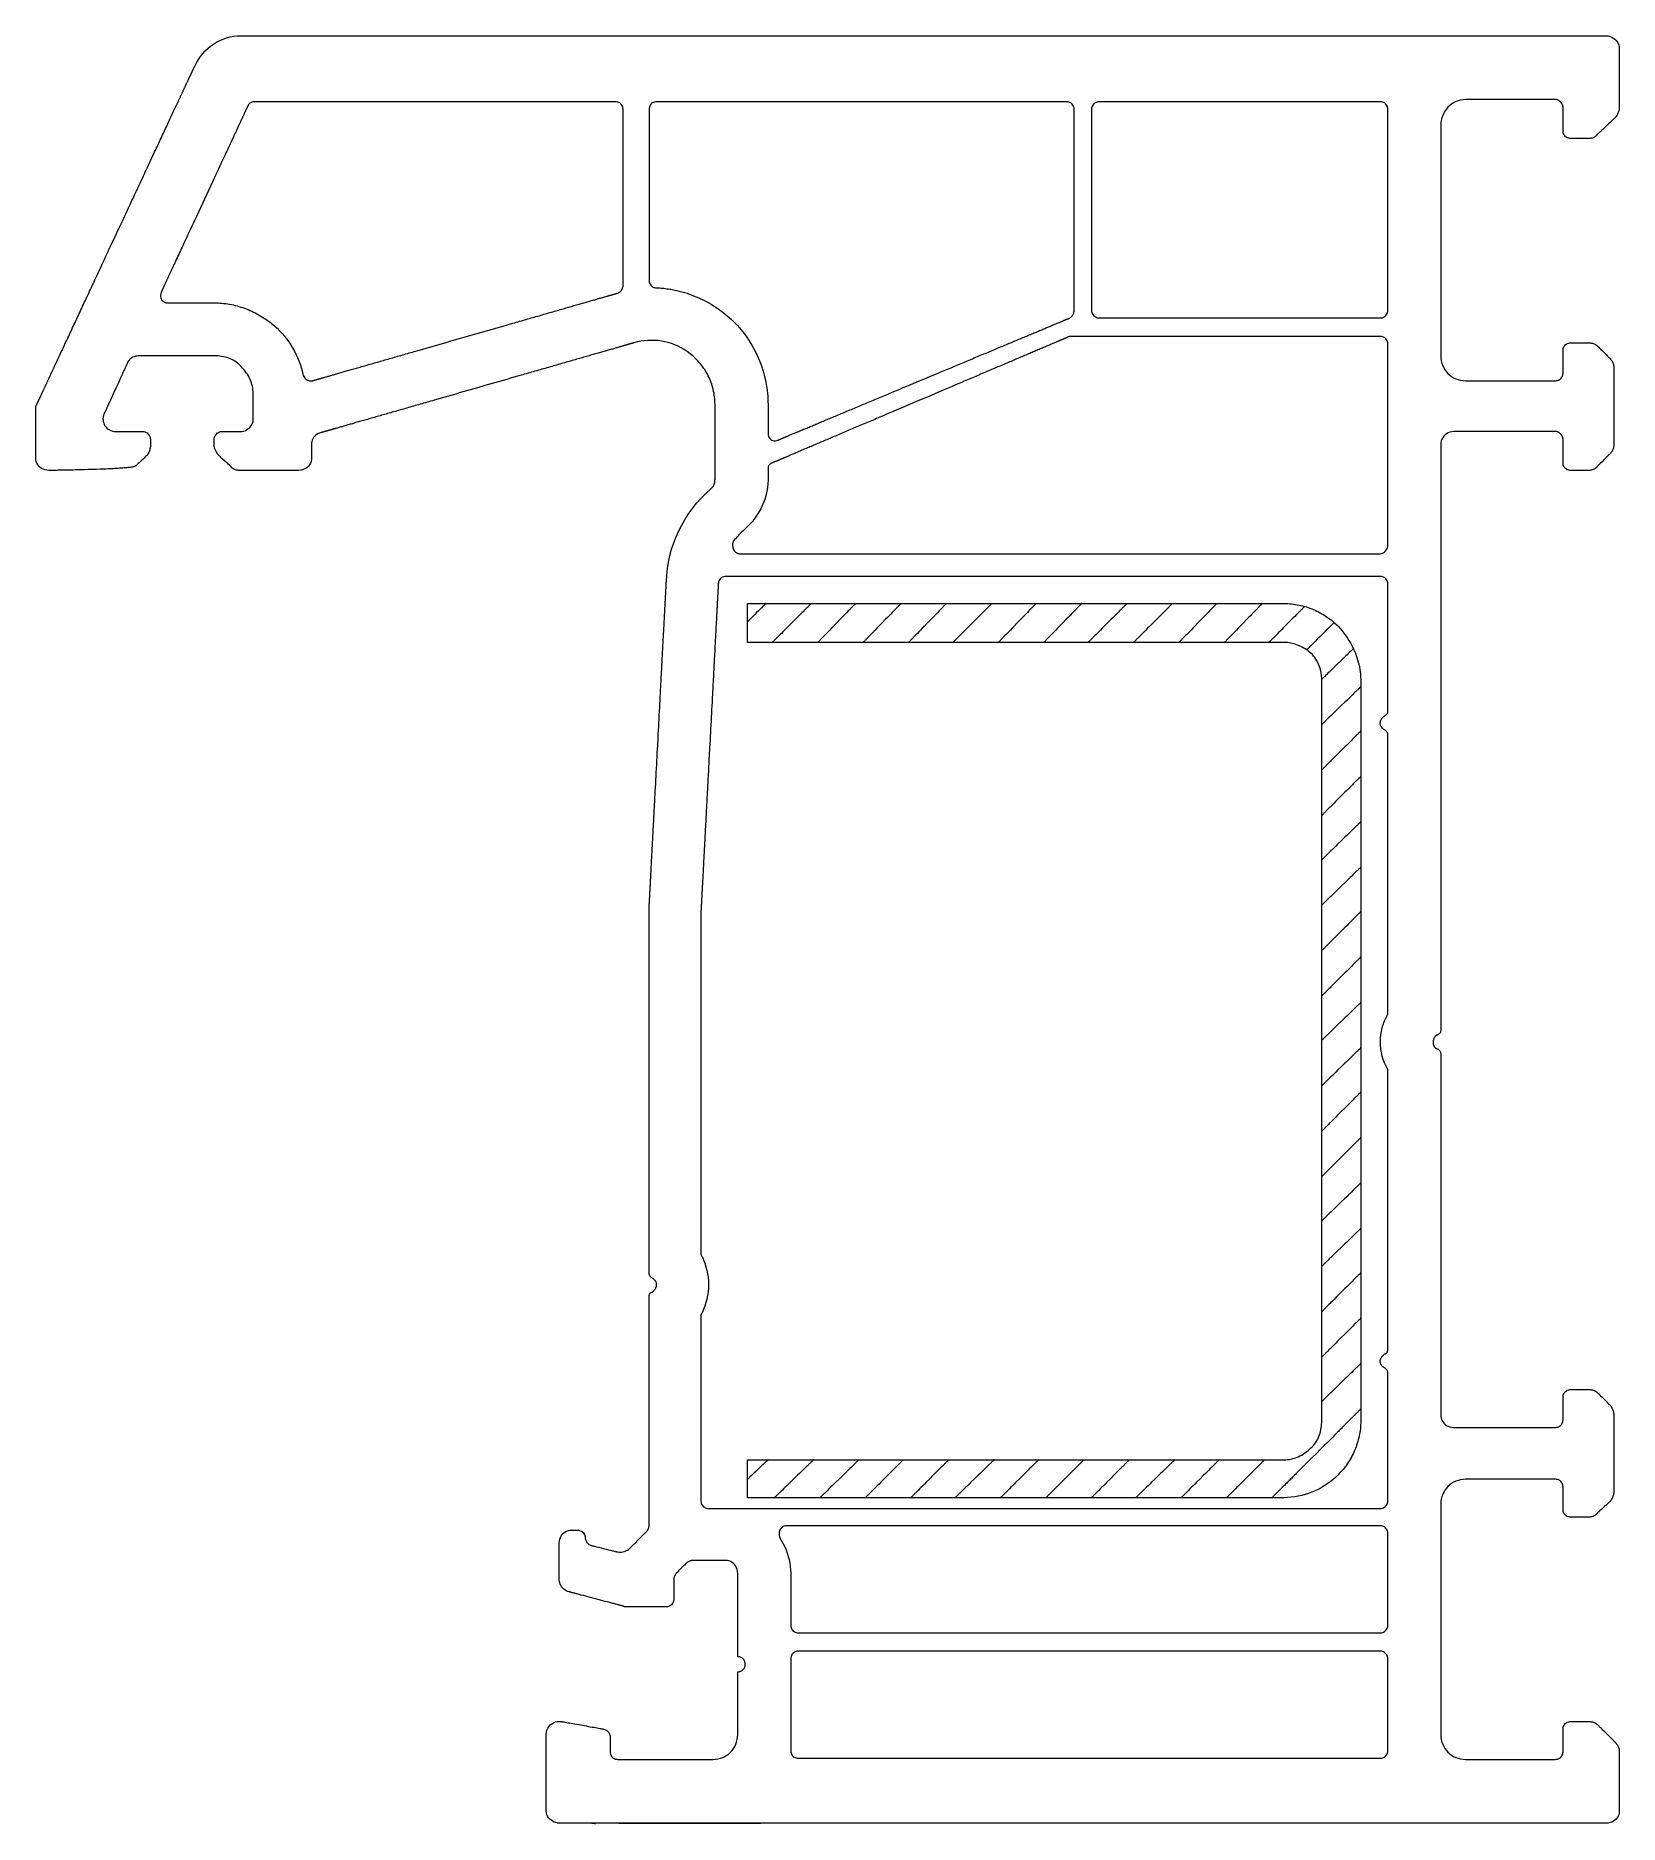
# Model space of a CAD drawing. Header units: millimetres. Extents: x -62 to 0, y 0 to 70.
import ezdxf

# ---------------------------------------------------------------- set-up
doc = ezdxf.new("R2010")
doc.units = ezdxf.units.MM
doc.header["$MEASUREMENT"] = 0
doc.layers.add('Layer 1', color=7, linetype='Continuous')

msp = doc.modelspace()

# ---------------------------------------------------------------- linework, layer by layer
at = {"layer": 'Layer 1', "lineweight": 18}
for points in [[(-0.508, 69.958), (-0.43, 69.951), (-0.356, 69.934), (-0.287, 69.906), (-0.225, 69.869), (-0.168, 69.824), (-0.119, 69.772), (-0.078, 69.715), (-0.045, 69.652), (-0.02, 69.587), (-0.005, 69.519), (0, 69.45), (0, 69.448), (0, 69.443), (0, 69.435), (0, 69.424), (0, 69.41), (0, 69.393), (0, 69.374), (0, 69.351), (0, 69.327), (0, 69.3), (0, 69.27), (0, 69.239), (0, 69.205), (0, 69.169), (0, 69.132), (0, 69.093), (0, 69.052), (0, 69.009), (0, 68.965), (0, 68.92), (0, 68.825), (0, 68.727), (0, 68.625), (0, 68.52), (0, 68.307), (0, 68.094), (0, 67.989), (0, 67.887), (0, 67.789), (0, 67.694), (0, 67.649), (0, 67.605), (0, 67.562), (0, 67.521), (0, 67.482), (0, 67.445), (0, 67.409), (0, 67.375), (0, 67.344), (0, 67.314), (0, 67.287), (0, 67.263), (0, 67.24), (0, 67.221), (0, 67.204), (0, 67.19), (0, 67.179), (0, 67.171), (0, 67.166), (0, 67.164), (-0.001, 67.13), (-0.004, 67.095), (-0.009, 67.06), (-0.017, 67.026), (-0.026, 66.991), (-0.038, 66.957), (-0.052, 66.922), (-0.067, 66.887), (-0.085, 66.853), (-0.105, 66.818), (-0.127, 66.783), (-0.129, 66.781), (-0.135, 66.776), (-0.145, 66.767), (-0.158, 66.754), (-0.174, 66.739), (-0.194, 66.721), (-0.215, 66.7), (-0.24, 66.678), (-0.294, 66.626), (-0.355, 66.569), (-0.42, 66.508), (-0.487, 66.445), (-0.554, 66.382), (-0.619, 66.321), (-0.68, 66.263), (-0.735, 66.212), (-0.759, 66.189), (-0.781, 66.169), (-0.8, 66.151), (-0.816, 66.135), (-0.829, 66.123), (-0.839, 66.114), (-0.845, 66.108), (-0.847, 66.106), (-0.871, 66.074), (-0.897, 66.045), (-0.925, 66.02), (-0.954, 65.999), (-0.985, 65.982), (-1.017, 65.967), (-1.049, 65.956), (-1.083, 65.947), (-1.117, 65.942), (-1.151, 65.938), (-1.186, 65.937), (-1.188, 65.937), (-1.194, 65.937), (-1.217, 65.937), (-1.252, 65.937), (-1.298, 65.937), (-1.353, 65.937), (-1.414, 65.937), (-1.546, 65.937), (-1.678, 65.937), (-1.739, 65.937), (-1.793, 65.937), (-1.839, 65.937), (-1.875, 65.937), (-1.898, 65.937), (-1.904, 65.937), (-1.906, 65.937), (-1.951, 65.94), (-1.993, 65.949), (-2.033, 65.964), (-2.07, 65.983), (-2.103, 66.008), (-2.131, 66.037), (-2.156, 66.069), (-2.176, 66.106), (-2.19, 66.146), (-2.199, 66.188), (-2.202, 66.233), (-2.202, 66.236), (-2.202, 66.244), (-2.202, 66.256), (-2.202, 66.273), (-2.202, 66.294), (-2.202, 66.319), (-2.202, 66.347), (-2.202, 66.379), (-2.202, 66.449), (-2.202, 66.528), (-2.202, 66.699), (-2.202, 66.87), (-2.202, 66.948), (-2.202, 67.019), (-2.202, 67.05), (-2.202, 67.078), (-2.202, 67.103), (-2.202, 67.124), (-2.202, 67.141), (-2.202, 67.154), (-2.202, 67.162), (-2.202, 67.164), (-2.205, 67.2), (-2.214, 67.236), (-2.229, 67.273), (-2.249, 67.309), (-2.273, 67.344), (-2.302, 67.376), (-2.335, 67.404), (-2.371, 67.427), (-2.411, 67.445), (-2.454, 67.457), (-2.499, 67.461), (-2.499, 67.461), (-2.501, 67.461), (-2.504, 67.461), (-2.509, 67.461), (-2.514, 67.461), (-2.521, 67.461), (-2.529, 67.461), (-2.538, 67.461), (-2.548, 67.461), (-2.56, 67.461), (-2.572, 67.461), (-2.586, 67.461), (-2.6, 67.461), (-2.616, 67.461), (-2.632, 67.461), (-2.65, 67.461), (-2.668, 67.461), (-2.688, 67.461), (-2.708, 67.461), (-2.729, 67.461), (-2.751, 67.461), (-2.775, 67.461), (-2.798, 67.461), (-2.823, 67.461), (-2.849, 67.461), (-2.875, 67.461), (-2.93, 67.461), (-2.987, 67.461), (-3.048, 67.461), (-3.111, 67.461), (-3.176, 67.461), (-3.244, 67.461), (-3.314, 67.461), (-3.386, 67.461), (-3.459, 67.461), (-3.534, 67.461), (-3.611, 67.461), (-3.689, 67.461), (-3.768, 67.461), (-3.848, 67.461), (-3.928, 67.461), (-4.092, 67.461), (-4.256, 67.461), (-4.421, 67.461), (-4.584, 67.461), (-4.665, 67.461), (-4.745, 67.461), (-4.824, 67.461), (-4.902, 67.461), (-4.978, 67.461), (-5.053, 67.461), (-5.127, 67.461), (-5.198, 67.461), (-5.268, 67.461), (-5.336, 67.461), (-5.401, 67.461), (-5.464, 67.461), (-5.525, 67.461), (-5.583, 67.461), (-5.638, 67.461), (-5.664, 67.461), (-5.689, 67.461), (-5.714, 67.461), (-5.738, 67.461), (-5.761, 67.461), (-5.783, 67.461), (-5.804, 67.461), (-5.825, 67.461), (-5.844, 67.461), (-5.863, 67.461), (-5.88, 67.461), (-5.897, 67.461), (-5.912, 67.461), (-5.927, 67.461), (-5.94, 67.461), (-5.953, 67.461), (-5.964, 67.461), (-5.974, 67.461), (-5.983, 67.461), (-5.991, 67.461), (-5.998, 67.461), (-6.004, 67.461), (-6.008, 67.461), (-6.011, 67.461), (-6.013, 67.461), (-6.014, 67.461), (-6.115, 67.455), (-6.214, 67.44), (-6.308, 67.414), (-6.398, 67.379), (-6.484, 67.336), (-6.564, 67.284), (-6.638, 67.225), (-6.707, 67.159), (-6.769, 67.087), (-6.825, 67.008), (-6.873, 66.924), (-6.913, 66.836), (-6.945, 66.743), (-6.968, 66.647), (-6.983, 66.547), (-6.988, 66.445), (-6.988, 66.444), (-6.988, 66.443), (-6.988, 66.441), (-6.988, 66.438), (-6.988, 66.435), (-6.988, 66.43), (-6.988, 66.425), (-6.988, 66.419), (-6.988, 66.412), (-6.988, 66.405), (-6.988, 66.396), (-6.988, 66.387), (-6.988, 66.378), (-6.988, 66.367), (-6.988, 66.356), (-6.988, 66.344), (-6.988, 66.331), (-6.988, 66.317), (-6.988, 66.303), (-6.988, 66.288), (-6.988, 66.273), (-6.988, 66.257), (-6.988, 66.24), (-6.988, 66.222), (-6.988, 66.204), (-6.988, 66.185), (-6.988, 66.165), (-6.988, 66.145), (-6.988, 66.124), (-6.988, 66.103), (-6.988, 66.08), (-6.988, 66.058), (-6.988, 66.034), (-6.988, 66.01), (-6.988, 65.985), (-6.988, 65.96), (-6.988, 65.934), (-6.988, 65.908), (-6.988, 65.881), (-6.988, 65.853), (-6.988, 65.825), (-6.988, 65.797), (-6.988, 65.767), (-6.988, 65.738), (-6.988, 65.707), (-6.988, 65.676), (-6.988, 65.645), (-6.988, 65.613), (-6.988, 65.581), (-6.988, 65.548), (-6.988, 65.514), (-6.988, 65.48), (-6.988, 65.446), (-6.988, 65.411), (-6.988, 65.375), (-6.988, 65.34), (-6.988, 65.303), (-6.988, 65.266), (-6.988, 65.229), (-6.988, 65.191), (-6.988, 65.153), (-6.988, 65.115), (-6.988, 65.076), (-6.988, 65.036), (-6.988, 64.997), (-6.988, 64.956), (-6.988, 64.916), (-6.988, 64.875), (-6.988, 64.833), (-6.988, 64.792), (-6.988, 64.749), (-6.988, 64.707), (-6.988, 64.664), (-6.988, 64.621), (-6.988, 64.577), (-6.988, 64.533), (-6.988, 64.489), (-6.988, 64.444), (-6.988, 64.399), (-6.988, 64.354), (-6.988, 64.263), (-6.988, 64.17), (-6.988, 64.076), (-6.988, 63.982), (-6.988, 63.886), (-6.988, 63.789), (-6.988, 63.691), (-6.988, 63.593), (-6.988, 63.493), (-6.988, 63.393), (-6.988, 63.292), (-6.988, 63.19), (-6.988, 63.088), (-6.988, 62.985), (-6.988, 62.882), (-6.988, 62.778), (-6.988, 62.674), (-6.988, 62.57), (-6.988, 62.36), (-6.988, 62.149), (-6.988, 61.938), (-6.988, 61.726), (-6.988, 61.516), (-6.988, 61.306), (-6.988, 61.201), (-6.988, 61.097), (-6.988, 60.993), (-6.988, 60.89), (-6.988, 60.787), (-6.988, 60.685), (-6.988, 60.583), (-6.988, 60.482), (-6.988, 60.382), (-6.988, 60.283), (-6.988, 60.184), (-6.988, 60.086), (-6.988, 59.989), (-6.988, 59.894), (-6.988, 59.799), (-6.988, 59.705), (-6.988, 59.613), (-6.988, 59.521), (-6.988, 59.476), (-6.988, 59.431), (-6.988, 59.386), (-6.988, 59.342), (-6.988, 59.298), (-6.988, 59.255), (-6.988, 59.211), (-6.988, 59.168), (-6.988, 59.126), (-6.988, 59.084), (-6.988, 59.042), (-6.988, 59.001), (-6.988, 58.96), (-6.988, 58.919), (-6.988, 58.879), (-6.988, 58.839), (-6.988, 58.8), (-6.988, 58.761), (-6.988, 58.722), (-6.988, 58.684), (-6.988, 58.646), (-6.988, 58.609), (-6.988, 58.572), (-6.988, 58.536), (-6.988, 58.5), (-6.988, 58.464), (-6.988, 58.43), (-6.988, 58.395), (-6.988, 58.361), (-6.988, 58.328), (-6.988, 58.295), (-6.988, 58.262), (-6.988, 58.23), (-6.988, 58.199), (-6.988, 58.168), (-6.988, 58.138), (-6.988, 58.108), (-6.988, 58.079), (-6.988, 58.05), (-6.988, 58.022), (-6.988, 57.994), (-6.988, 57.967), (-6.988, 57.941), (-6.988, 57.915), (-6.988, 57.89), (-6.988, 57.865), (-6.988, 57.841), (-6.988, 57.818), (-6.988, 57.795), (-6.988, 57.773), (-6.988, 57.751), (-6.988, 57.73), (-6.988, 57.71), (-6.988, 57.69), (-6.988, 57.672), (-6.988, 57.653), (-6.988, 57.636), (-6.988, 57.619), (-6.988, 57.602), (-6.988, 57.587), (-6.988, 57.572), (-6.988, 57.558), (-6.988, 57.544), (-6.988, 57.532), (-6.988, 57.52), (-6.988, 57.508), (-6.988, 57.498), (-6.988, 57.488), (-6.988, 57.479), (-6.988, 57.471), (-6.988, 57.463), (-6.988, 57.456), (-6.988, 57.45), (-6.988, 57.445), (-6.988, 57.441), (-6.988, 57.437), (-6.988, 57.434), (-6.988, 57.432), (-6.988, 57.431), (-6.988, 57.43), (-6.983, 57.329), (-6.968, 57.231), (-6.945, 57.136), (-6.913, 57.046), (-6.873, 56.961), (-6.825, 56.881), (-6.769, 56.806), (-6.707, 56.737), (-6.638, 56.675), (-6.564, 56.62), (-6.484, 56.572), (-6.398, 56.532), (-6.308, 56.5), (-6.214, 56.476), (-6.115, 56.462), (-6.014, 56.457), (-6.013, 56.457), (-6.011, 56.457), (-6.008, 56.457), (-6.004, 56.457), (-5.998, 56.457), (-5.991, 56.457), (-5.983, 56.457), (-5.974, 56.457), (-5.964, 56.457), (-5.953, 56.457), (-5.94, 56.457), (-5.927, 56.457), (-5.912, 56.457), (-5.897, 56.457), (-5.88, 56.457), (-5.863, 56.457), (-5.844, 56.457), (-5.825, 56.457), (-5.804, 56.457), (-5.783, 56.457), (-5.761, 56.457), (-5.738, 56.457), (-5.714, 56.457), (-5.689, 56.457), (-5.664, 56.457), (-5.638, 56.457), (-5.583, 56.457), (-5.525, 56.457), (-5.464, 56.457), (-5.401, 56.457), (-5.336, 56.457), (-5.268, 56.457), (-5.198, 56.457), (-5.127, 56.457), (-5.053, 56.457), (-4.978, 56.457), (-4.902, 56.457), (-4.824, 56.457), (-4.745, 56.457), (-4.665, 56.457), (-4.584, 56.457), (-4.421, 56.457), (-4.256, 56.457), (-4.092, 56.457), (-3.928, 56.457), (-3.848, 56.457), (-3.768, 56.457), (-3.689, 56.457), (-3.611, 56.457), (-3.534, 56.457), (-3.459, 56.457), (-3.386, 56.457), (-3.314, 56.457), (-3.244, 56.457), (-3.176, 56.457), (-3.111, 56.457), (-3.048, 56.457), (-2.987, 56.457), (-2.93, 56.457), (-2.875, 56.457), (-2.849, 56.457), (-2.823, 56.457), (-2.798, 56.457), (-2.775, 56.457), (-2.751, 56.457), (-2.729, 56.457), (-2.708, 56.457), (-2.688, 56.457), (-2.668, 56.457), (-2.65, 56.457), (-2.632, 56.457), (-2.616, 56.457), (-2.6, 56.457), (-2.586, 56.457), (-2.572, 56.457), (-2.56, 56.457), (-2.548, 56.457), (-2.538, 56.457), (-2.529, 56.457), (-2.521, 56.457), (-2.514, 56.457), (-2.509, 56.457), (-2.504, 56.457), (-2.501, 56.457), (-2.499, 56.457), (-2.499, 56.457), (-2.454, 56.46), (-2.411, 56.469), (-2.371, 56.484), (-2.335, 56.503), (-2.302, 56.528), (-2.273, 56.557), (-2.249, 56.589), (-2.229, 56.626), (-2.214, 56.666), (-2.205, 56.708), (-2.202, 56.753), (-2.202, 56.756), (-2.202, 56.763), (-2.202, 56.775), (-2.202, 56.791), (-2.202, 56.812), (-2.202, 56.835), (-2.202, 56.892), (-2.202, 56.959), (-2.202, 57.034), (-2.202, 57.198), (-2.202, 57.361), (-2.202, 57.436), (-2.202, 57.503), (-2.202, 57.56), (-2.202, 57.584), (-2.202, 57.604), (-2.202, 57.62), (-2.202, 57.632), (-2.202, 57.639), (-2.202, 57.642), (-2.199, 57.687), (-2.19, 57.73), (-2.176, 57.769), (-2.156, 57.806), (-2.131, 57.839), (-2.103, 57.868), (-2.07, 57.892), (-2.033, 57.912), (-1.993, 57.926), (-1.951, 57.935), (-1.906, 57.938), (-1.904, 57.938), (-1.898, 57.938), (-1.875, 57.938), (-1.839, 57.938), (-1.793, 57.938), (-1.739, 57.938), (-1.678, 57.938), (-1.546, 57.938), (-1.414, 57.938), (-1.353, 57.938), (-1.298, 57.938), (-1.252, 57.938), (-1.217, 57.938), (-1.194, 57.938), (-1.188, 57.938), (-1.186, 57.938), (-1.151, 57.937), (-1.117, 57.934), (-1.083, 57.929), (-1.049, 57.921), (-1.017, 57.912), (-0.985, 57.9), (-0.954, 57.887), (-0.925, 57.871), (-0.897, 57.853), (-0.871, 57.833), (-0.847, 57.811), (-0.846, 57.81), (-0.841, 57.806), (-0.825, 57.789), (-0.8, 57.764), (-0.768, 57.732), (-0.729, 57.694), (-0.686, 57.651), (-0.593, 57.557), (-0.5, 57.464), (-0.457, 57.421), (-0.418, 57.383), (-0.386, 57.35), (-0.361, 57.325), (-0.345, 57.309), (-0.34, 57.305), (-0.339, 57.304), (-0.317, 57.279), (-0.297, 57.253), (-0.279, 57.225), (-0.263, 57.194), (-0.25, 57.162), (-0.238, 57.127), (-0.229, 57.09), (-0.221, 57.052), (-0.216, 57.011), (-0.213, 56.968), (-0.212, 56.923), (-0.212, 56.922), (-0.212, 56.92), (-0.212, 56.918), (-0.212, 56.914), (-0.212, 56.909), (-0.212, 56.904), (-0.212, 56.897), (-0.212, 56.889), (-0.212, 56.881), (-0.212, 56.871), (-0.212, 56.849), (-0.212, 56.824), (-0.212, 56.795), (-0.212, 56.763), (-0.212, 56.728), (-0.212, 56.69), (-0.212, 56.649), (-0.212, 56.606), (-0.212, 56.559), (-0.212, 56.511), (-0.212, 56.46), (-0.212, 56.407), (-0.212, 56.351), (-0.212, 56.294), (-0.212, 56.235), (-0.212, 56.175), (-0.212, 56.113), (-0.212, 56.05), (-0.212, 55.985), (-0.212, 55.92), (-0.212, 55.853), (-0.212, 55.718), (-0.212, 55.58), (-0.212, 55.441), (-0.212, 55.303), (-0.212, 55.165), (-0.212, 55.03), (-0.212, 54.963), (-0.212, 54.897), (-0.212, 54.833), (-0.212, 54.77), (-0.212, 54.708), (-0.212, 54.647), (-0.212, 54.588), (-0.212, 54.531), (-0.212, 54.476), (-0.212, 54.423), (-0.212, 54.372), (-0.212, 54.323), (-0.212, 54.277), (-0.212, 54.233), (-0.212, 54.192), (-0.212, 54.154), (-0.212, 54.119), (-0.212, 54.087), (-0.212, 54.059), (-0.212, 54.033), (-0.212, 54.011), (-0.212, 54.002), (-0.212, 53.993), (-0.212, 53.986), (-0.212, 53.979), (-0.212, 53.973), (-0.212, 53.968), (-0.212, 53.965), (-0.212, 53.962), (-0.212, 53.961), (-0.212, 53.96), (-0.213, 53.925), (-0.216, 53.891), (-0.221, 53.857), (-0.229, 53.824), (-0.238, 53.791), (-0.25, 53.759), (-0.263, 53.729), (-0.279, 53.699), (-0.297, 53.672), (-0.317, 53.646), (-0.339, 53.621), (-0.34, 53.62), (-0.345, 53.616), (-0.361, 53.6), (-0.386, 53.575), (-0.418, 53.542), (-0.457, 53.504), (-0.5, 53.461), (-0.593, 53.368), (-0.686, 53.274), (-0.729, 53.231), (-0.768, 53.193), (-0.8, 53.16), (-0.825, 53.135), (-0.841, 53.119), (-0.846, 53.115), (-0.847, 53.114), (-0.871, 53.081), (-0.897, 53.053), (-0.925, 53.028), (-0.954, 53.007), (-0.985, 52.989), (-1.017, 52.975), (-1.049, 52.963), (-1.083, 52.955), (-1.117, 52.949), (-1.151, 52.945), (-1.186, 52.944), (-1.188, 52.944), (-1.194, 52.944), (-1.217, 52.944), (-1.252, 52.944), (-1.298, 52.944), (-1.353, 52.944), (-1.414, 52.944), (-1.546, 52.944), (-1.678, 52.944), (-1.739, 52.944), (-1.793, 52.944), (-1.839, 52.944), (-1.875, 52.944), (-1.898, 52.944), (-1.904, 52.944), (-1.906, 52.944), (-1.951, 52.947), (-1.993, 52.956), (-2.033, 52.971), (-2.07, 52.991), (-2.103, 53.015), (-2.131, 53.044), (-2.156, 53.077), (-2.176, 53.113), (-2.19, 53.153), (-2.199, 53.196), (-2.202, 53.241), (-2.202, 53.243), (-2.202, 53.251), (-2.202, 53.264), (-2.202, 53.281), (-2.202, 53.302), (-2.202, 53.327), (-2.202, 53.355), (-2.202, 53.386), (-2.202, 53.457), (-2.202, 53.535), (-2.202, 53.706), (-2.202, 53.877), (-2.202, 53.956), (-2.202, 54.026), (-2.202, 54.057), (-2.202, 54.086), (-2.202, 54.111), (-2.202, 54.132), (-2.202, 54.149), (-2.202, 54.161), (-2.202, 54.169), (-2.202, 54.172), (-2.205, 54.207), (-2.214, 54.244), (-2.229, 54.281), (-2.249, 54.317), (-2.273, 54.351), (-2.302, 54.383), (-2.335, 54.411), (-2.371, 54.434), (-2.411, 54.452), (-2.454, 54.464), (-2.499, 54.468), (-2.499, 54.468), (-2.502, 54.468), (-2.505, 54.468), (-2.51, 54.468), (-2.516, 54.468), (-2.524, 54.468), (-2.533, 54.468), (-2.543, 54.468), (-2.555, 54.468), (-2.568, 54.468), (-2.582, 54.468), (-2.597, 54.468), (-2.614, 54.468), (-2.631, 54.468), (-2.65, 54.468), (-2.67, 54.468), (-2.691, 54.468), (-2.713, 54.468), (-2.736, 54.468), (-2.76, 54.468), (-2.785, 54.468), (-2.811, 54.468), (-2.838, 54.468), (-2.866, 54.468), (-2.895, 54.468), (-2.925, 54.468), (-2.955, 54.468), (-2.987, 54.468), (-3.019, 54.468), (-3.052, 54.468), (-3.086, 54.468), (-3.121, 54.468), (-3.156, 54.468), (-3.192, 54.468), (-3.266, 54.468), (-3.343, 54.468), (-3.422, 54.468), (-3.503, 54.468), (-3.586, 54.468), (-3.672, 54.468), (-3.758, 54.468), (-3.846, 54.468), (-3.936, 54.468), (-4.026, 54.468), (-4.118, 54.468), (-4.303, 54.468), (-4.489, 54.468), (-4.675, 54.468), (-4.86, 54.468), (-4.952, 54.468), (-5.042, 54.468), (-5.132, 54.468), (-5.22, 54.468), (-5.307, 54.468), (-5.392, 54.468), (-5.475, 54.468), (-5.556, 54.468), (-5.635, 54.468), (-5.712, 54.468), (-5.786, 54.468), (-5.822, 54.468), (-5.857, 54.468), (-5.892, 54.468), (-5.926, 54.468), (-5.959, 54.468), (-5.991, 54.468), (-6.023, 54.468), (-6.053, 54.468), (-6.083, 54.468), (-6.112, 54.468), (-6.14, 54.468), (-6.167, 54.468), (-6.193, 54.468), (-6.218, 54.468), (-6.242, 54.468), (-6.265, 54.468), (-6.287, 54.468), (-6.308, 54.468), (-6.328, 54.468), (-6.347, 54.468), (-6.365, 54.468), (-6.381, 54.468), (-6.396, 54.468), (-6.41, 54.468), (-6.423, 54.468), (-6.435, 54.468), (-6.445, 54.468), (-6.454, 54.468), (-6.462, 54.468), (-6.468, 54.468), (-6.473, 54.468), (-6.477, 54.468), (-6.479, 54.468), (-6.479, 54.468), (-6.558, 54.462), (-6.632, 54.444), (-6.701, 54.416), (-6.763, 54.379), (-6.819, 54.334), (-6.868, 54.282), (-6.91, 54.225), (-6.943, 54.163), (-6.967, 54.097), (-6.983, 54.029), (-6.988, 53.96), (-6.988, 53.96), (-6.988, 53.96), (-6.988, 53.959), (-6.988, 53.959), (-6.988, 53.958), (-6.988, 53.958), (-6.988, 53.957), (-6.988, 53.956), (-6.988, 53.955), (-6.988, 53.953), (-6.988, 53.952), (-6.988, 53.951), (-6.988, 53.949), (-6.988, 53.947), (-6.988, 53.945), (-6.988, 53.943), (-6.988, 53.941), (-6.988, 53.939), (-6.988, 53.937), (-6.988, 53.934), (-6.988, 53.931), (-6.988, 53.929), (-6.988, 53.926), (-6.988, 53.923), (-6.988, 53.92), (-6.988, 53.916), (-6.988, 53.913), (-6.988, 53.909), (-6.988, 53.906), (-6.988, 53.902), (-6.988, 53.898), (-6.988, 53.894), (-6.988, 53.89), (-6.988, 53.886), (-6.988, 53.881), (-6.988, 53.877), (-6.988, 53.872), (-6.988, 53.868), (-6.988, 53.863), (-6.988, 53.858), (-6.988, 53.853), (-6.988, 53.847), (-6.988, 53.842), (-6.988, 53.837), (-6.988, 53.825), (-6.988, 53.814), (-6.988, 53.801), (-6.988, 53.789), (-6.988, 53.775), (-6.988, 53.762), (-6.988, 53.748), (-6.988, 53.733), (-6.988, 53.718), (-6.988, 53.702), (-6.988, 53.686), (-6.988, 53.67), (-6.988, 53.653), (-6.988, 53.636), (-6.988, 53.618), (-6.988, 53.6), (-6.988, 53.581), (-6.988, 53.562), (-6.988, 53.542), (-6.988, 53.522), (-6.988, 53.502), (-6.988, 53.481), (-6.988, 53.46), (-6.988, 53.438), (-6.988, 53.416), (-6.988, 53.393), (-6.988, 53.37), (-6.988, 53.346), (-6.988, 53.323), (-6.988, 53.298), (-6.988, 53.274), (-6.988, 53.248), (-6.988, 53.223), (-6.988, 53.197), (-6.988, 53.17), (-6.988, 53.144), (-6.988, 53.116), (-6.988, 53.089), (-6.988, 53.061), (-6.988, 53.032), (-6.988, 53.004), (-6.988, 52.974), (-6.988, 52.945), (-6.988, 52.915), (-6.988, 52.884), (-6.988, 52.854), (-6.988, 52.822), (-6.988, 52.791), (-6.988, 52.759), (-6.988, 52.727), (-6.988, 52.694), (-6.988, 52.661), (-6.988, 52.628), (-6.988, 52.594), (-6.988, 52.56), (-6.988, 52.525), (-6.988, 52.49), (-6.988, 52.455), (-6.988, 52.419), (-6.988, 52.383), (-6.988, 52.347), (-6.988, 52.31), (-6.988, 52.273), (-6.988, 52.236), (-6.988, 52.198), (-6.988, 52.16), (-6.988, 52.122), (-6.988, 52.083), (-6.988, 52.044), (-6.988, 52.004), (-6.988, 51.965), (-6.988, 51.924), (-6.988, 51.884), (-6.988, 51.843), (-6.988, 51.802), (-6.988, 51.761), (-6.988, 51.719), (-6.988, 51.677), (-6.988, 51.634), (-6.988, 51.592), (-6.988, 51.549), (-6.988, 51.505), (-6.988, 51.462), (-6.988, 51.418), (-6.988, 51.373), (-6.988, 51.329), (-6.988, 51.284), (-6.988, 51.239), (-6.988, 51.193), (-6.988, 51.147), (-6.988, 51.101), (-6.988, 51.055), (-6.988, 51.008), (-6.988, 50.961), (-6.988, 50.914), (-6.988, 50.866), (-6.988, 50.819), (-6.988, 50.771), (-6.988, 50.722), (-6.988, 50.674), (-6.988, 50.625), (-6.988, 50.575), (-6.988, 50.526), (-6.988, 50.476), (-6.988, 50.426), (-6.988, 50.376), (-6.988, 50.325), (-6.988, 50.275), (-6.988, 50.224), (-6.988, 50.172), (-6.988, 50.121), (-6.988, 50.069), (-6.988, 50.017), (-6.988, 49.964), (-6.988, 49.912), (-6.988, 49.859), (-6.988, 49.806), (-6.988, 49.753), (-6.988, 49.699), (-6.988, 49.646), (-6.988, 49.592), (-6.988, 49.537), (-6.988, 49.483), (-6.988, 49.428), (-6.988, 49.373), (-6.988, 49.318), (-6.988, 49.263), (-6.988, 49.207), (-6.988, 49.151), (-6.988, 49.095), (-6.988, 49.039), (-6.988, 48.983), (-6.988, 48.926), (-6.988, 48.869), (-6.988, 48.812), (-6.988, 48.755), (-6.988, 48.698), (-6.988, 48.64), (-6.988, 48.582), (-6.988, 48.524), (-6.988, 48.466), (-6.988, 48.407), (-6.988, 48.349), (-6.988, 48.29), (-6.988, 48.231), (-6.988, 48.172), (-6.988, 48.112), (-6.988, 48.053), (-6.988, 47.993), (-6.988, 47.933), (-6.988, 47.873), (-6.988, 47.813), (-6.988, 47.753), (-6.988, 47.692), (-6.988, 47.631), (-6.988, 47.57), (-6.988, 47.509), (-6.988, 47.448), (-6.988, 47.387), (-6.988, 47.325), (-6.988, 47.264), (-6.988, 47.202), (-6.988, 47.14), (-6.988, 47.078), (-6.988, 47.016), (-6.988, 46.953), (-6.988, 46.891), (-6.988, 46.828), (-6.988, 46.765), (-6.988, 46.702), (-6.988, 46.639), (-6.988, 46.576), (-6.988, 46.513), (-6.988, 46.449), (-6.988, 46.386), (-6.988, 46.322), (-6.988, 46.194), (-6.988, 46.066), (-6.988, 45.937), (-6.988, 45.808), (-6.988, 45.679), (-6.988, 45.549), (-6.988, 45.419), (-6.988, 45.288), (-6.988, 45.157), (-6.988, 45.026), (-6.988, 44.894), (-6.988, 44.762), (-6.988, 44.63), (-6.988, 44.498), (-6.988, 44.365), (-6.988, 44.232), (-6.988, 44.099), (-6.988, 43.966), (-6.988, 43.832), (-6.988, 43.699), (-6.988, 43.565), (-6.988, 43.297), (-6.988, 43.028), (-6.988, 42.76), (-6.988, 42.491), (-6.988, 42.222), (-6.988, 41.953), (-6.988, 41.685), (-6.988, 41.417), (-6.988, 41.283), (-6.988, 41.15), (-6.988, 41.016), (-6.988, 40.883), (-6.988, 40.75), (-6.988, 40.617), (-6.988, 40.484), (-6.988, 40.352), (-6.988, 40.219), (-6.988, 40.088), (-6.988, 39.956), (-6.988, 39.825), (-6.988, 39.694), (-6.988, 39.563), (-6.988, 39.433), (-6.988, 39.303), (-6.988, 39.174), (-6.988, 39.044), (-6.988, 38.916), (-6.988, 38.788), (-6.988, 38.66), (-6.988, 38.596), (-6.988, 38.533), (-6.988, 38.469), (-6.988, 38.406), (-6.988, 38.343), (-6.988, 38.28), (-6.988, 38.217), (-6.988, 38.154), (-6.988, 38.091), (-6.988, 38.029), (-6.988, 37.966), (-6.988, 37.904), (-6.988, 37.842), (-6.988, 37.78), (-6.988, 37.718), (-6.988, 37.656), (-6.988, 37.595), (-6.988, 37.534), (-6.988, 37.472), (-6.988, 37.411), (-6.988, 37.35), (-6.988, 37.29), (-6.988, 37.229), (-6.988, 37.169), (-6.988, 37.109), (-6.988, 37.049), (-6.988, 36.989), (-6.988, 36.929), (-6.988, 36.869), (-6.988, 36.81), (-6.988, 36.751), (-6.988, 36.692), (-6.988, 36.633), (-6.988, 36.574), (-6.988, 36.516), (-6.988, 36.458), (-6.988, 36.4), (-6.988, 36.342), (-6.988, 36.284), (-6.988, 36.227), (-6.988, 36.17), (-6.988, 36.113), (-6.988, 36.056), (-6.988, 35.999), (-6.988, 35.943), (-6.988, 35.886), (-6.988, 35.83), (-6.988, 35.775), (-6.988, 35.719), (-6.988, 35.664), (-6.988, 35.609), (-6.988, 35.554), (-6.988, 35.499), (-6.988, 35.445), (-6.988, 35.39), (-6.988, 35.336), (-6.988, 35.283), (-6.988, 35.229), (-6.988, 35.176), (-6.988, 35.123), (-6.988, 35.07), (-6.988, 35.017), (-6.988, 34.965), (-6.988, 34.913), (-6.988, 34.861), (-6.988, 34.81), (-6.988, 34.758), (-6.988, 34.707), (-6.988, 34.656), (-6.988, 34.606), (-6.988, 34.556), (-6.988, 34.506), (-6.988, 34.456), (-6.988, 34.406), (-6.988, 34.357), (-6.988, 34.308), (-6.988, 34.26), (-6.988, 34.211), (-6.988, 34.163), (-6.988, 34.115), (-6.988, 34.068), (-6.988, 34.021), (-6.988, 33.974), (-6.988, 33.927), (-6.988, 33.881), (-6.988, 33.834), (-6.988, 33.789), (-6.988, 33.743), (-6.988, 33.698), (-6.988, 33.653), (-6.988, 33.609), (-6.988, 33.564), (-6.988, 33.52), (-6.988, 33.477), (-6.988, 33.433), (-6.988, 33.39), (-6.988, 33.347), (-6.988, 33.305), (-6.988, 33.263), (-6.988, 33.221), (-6.988, 33.18), (-6.988, 33.139), (-6.988, 33.098), (-6.988, 33.057), (-6.988, 33.017), (-6.988, 32.977), (-6.988, 32.938), (-6.988, 32.899), (-6.988, 32.86), (-6.988, 32.822), (-6.988, 32.784), (-6.988, 32.746), (-6.988, 32.709), (-6.988, 32.671), (-6.988, 32.635), (-6.988, 32.598), (-6.988, 32.562), (-6.988, 32.527), (-6.988, 32.492), (-6.988, 32.457), (-6.988, 32.422), (-6.988, 32.388), (-6.988, 32.354), (-6.988, 32.321), (-6.988, 32.288), (-6.988, 32.255), (-6.988, 32.223), (-6.988, 32.191), (-6.988, 32.159), (-6.988, 32.128), (-6.988, 32.097), (-6.988, 32.067), (-6.988, 32.037), (-6.988, 32.007), (-6.988, 31.978), (-6.988, 31.949), (-6.988, 31.921), (-6.988, 31.893), (-6.988, 31.865), (-6.988, 31.838), (-6.988, 31.811), (-6.988, 31.785), (-6.988, 31.759), (-6.988, 31.733), (-6.988, 31.708), (-6.988, 31.684), (-6.988, 31.659), (-6.988, 31.635), (-6.988, 31.612), (-6.988, 31.589), (-6.988, 31.566), (-6.988, 31.544), (-6.988, 31.522), (-6.988, 31.501), (-6.988, 31.48), (-6.988, 31.46), (-6.988, 31.44), (-6.988, 31.42), (-6.988, 31.401), (-6.988, 31.382), (-6.988, 31.364), (-6.988, 31.346), (-6.988, 31.329), (-6.988, 31.312), (-6.988, 31.295), (-6.988, 31.279), (-6.988, 31.264), (-6.988, 31.249), (-6.988, 31.234), (-6.988, 31.22), (-6.988, 31.206), (-6.988, 31.193), (-6.988, 31.181), (-6.988, 31.168), (-6.988, 31.157), (-6.988, 31.145), (-6.988, 31.14), (-6.988, 31.134), (-6.988, 31.129), (-6.988, 31.124), (-6.988, 31.119), (-6.988, 31.114), (-6.988, 31.109), (-6.988, 31.105), (-6.988, 31.1), (-6.988, 31.096), (-6.988, 31.092), (-6.988, 31.088), (-6.988, 31.084), (-6.988, 31.08), (-6.988, 31.076), (-6.988, 31.072), (-6.988, 31.069), (-6.988, 31.065), (-6.988, 31.062), (-6.988, 31.059), (-6.988, 31.056), (-6.988, 31.053), (-6.988, 31.05), (-6.988, 31.048), (-6.988, 31.045), (-6.988, 31.043), (-6.988, 31.041), (-6.988, 31.038), (-6.988, 31.036), (-6.988, 31.035), (-6.988, 31.033), (-6.988, 31.031), (-6.988, 31.03), (-6.988, 31.028), (-6.988, 31.027), (-6.988, 31.026), (-6.988, 31.025), (-6.988, 31.024), (-6.988, 31.023), (-6.988, 31.023), (-6.988, 31.022), (-6.988, 31.022), (-6.988, 31.022), (-6.988, 31.022), (-6.989, 31), (-6.992, 30.98), (-6.997, 30.961), (-7.005, 30.944), (-7.014, 30.929), (-7.026, 30.914), (-7.039, 30.901), (-7.055, 30.888), (-7.073, 30.876), (-7.093, 30.864), (-7.115, 30.852), (-7.147, 30.839), (-7.176, 30.821), (-7.201, 30.801), (-7.222, 30.777), (-7.239, 30.75), (-7.254, 30.721), (-7.265, 30.691), (-7.274, 30.658), (-7.28, 30.625), (-7.283, 30.591), (-7.284, 30.556), (-7.284, 30.534), (-7.282, 30.513), (-7.28, 30.493), (-7.277, 30.474), (-7.272, 30.455), (-7.266, 30.438), (-7.26, 30.421), (-7.252, 30.405), (-7.242, 30.39), (-7.232, 30.376), (-7.219, 30.363), (-7.206, 30.351), (-7.191, 30.339), (-7.174, 30.329), (-7.156, 30.319), (-7.136, 30.31), (-7.115, 30.302), (-7.093, 30.29), (-7.073, 30.275), (-7.055, 30.259), (-7.039, 30.241), (-7.026, 30.222), (-7.014, 30.202), (-7.005, 30.181), (-6.997, 30.159), (-6.992, 30.137), (-6.989, 30.114), (-6.988, 30.091), (-6.988, 30.091), (-6.988, 30.09), (-6.988, 30.089), (-6.988, 30.088), (-6.988, 30.087), (-6.988, 30.085), (-6.988, 30.083), (-6.988, 30.08), (-6.988, 30.078), (-6.988, 30.075), (-6.988, 30.071), (-6.988, 30.068), (-6.988, 30.064), (-6.988, 30.06), (-6.988, 30.055), (-6.988, 30.05), (-6.988, 30.045), (-6.988, 30.04), (-6.988, 30.034), (-6.988, 30.028), (-6.988, 30.022), (-6.988, 30.015), (-6.988, 30.008), (-6.988, 30.001), (-6.988, 29.993), (-6.988, 29.985), (-6.988, 29.977), (-6.988, 29.969), (-6.988, 29.96), (-6.988, 29.951), (-6.988, 29.942), (-6.988, 29.932), (-6.988, 29.923), (-6.988, 29.913), (-6.988, 29.902), (-6.988, 29.891), (-6.988, 29.881), (-6.988, 29.869), (-6.988, 29.858), (-6.988, 29.846), (-6.988, 29.834), (-6.988, 29.822), (-6.988, 29.809), (-6.988, 29.796), (-6.988, 29.783), (-6.988, 29.77), (-6.988, 29.756), (-6.988, 29.742), (-6.988, 29.728), (-6.988, 29.714), (-6.988, 29.699), (-6.988, 29.684), (-6.988, 29.669), (-6.988, 29.653), (-6.988, 29.638), (-6.988, 29.622), (-6.988, 29.606), (-6.988, 29.589), (-6.988, 29.572), (-6.988, 29.555), (-6.988, 29.538), (-6.988, 29.521), (-6.988, 29.503), (-6.988, 29.485), (-6.988, 29.467), (-6.988, 29.449), (-6.988, 29.43), (-6.988, 29.411), (-6.988, 29.392), (-6.988, 29.372), (-6.988, 29.353), (-6.988, 29.333), (-6.988, 29.313), (-6.988, 29.293), (-6.988, 29.272), (-6.988, 29.251), (-6.988, 29.23), (-6.988, 29.209), (-6.988, 29.188), (-6.988, 29.166), (-6.988, 29.144), (-6.988, 29.122), (-6.988, 29.1), (-6.988, 29.077), (-6.988, 29.054), (-6.988, 29.031), (-6.988, 29.008), (-6.988, 28.985), (-6.988, 28.961), (-6.988, 28.937), (-6.988, 28.913), (-6.988, 28.889), (-6.988, 28.865), (-6.988, 28.84), (-6.988, 28.815), (-6.988, 28.79), (-6.988, 28.765), (-6.988, 28.739), (-6.988, 28.714), (-6.988, 28.688), (-6.988, 28.636), (-6.988, 28.582), (-6.988, 28.529), (-6.988, 28.474), (-6.988, 28.419), (-6.988, 28.363), (-6.988, 28.306), (-6.988, 28.248), (-6.988, 28.19), (-6.988, 28.131), (-6.988, 28.072), (-6.988, 28.011), (-6.988, 27.95), (-6.988, 27.889), (-6.988, 27.826), (-6.988, 27.764), (-6.988, 27.7), (-6.988, 27.636), (-6.988, 27.571), (-6.988, 27.506), (-6.988, 27.44), (-6.988, 27.373), (-6.988, 27.306), (-6.988, 27.239), (-6.988, 27.171), (-6.988, 27.102), (-6.988, 27.033), (-6.988, 26.963), (-6.988, 26.893), (-6.988, 26.822), (-6.988, 26.751), (-6.988, 26.679), (-6.988, 26.607), (-6.988, 26.534), (-6.988, 26.461), (-6.988, 26.388), (-6.988, 26.314), (-6.988, 26.24), (-6.988, 26.165), (-6.988, 26.09), (-6.988, 26.014), (-6.988, 25.939), (-6.988, 25.862), (-6.988, 25.786), (-6.988, 25.709), (-6.988, 25.632), (-6.988, 25.554), (-6.988, 25.476), (-6.988, 25.398), (-6.988, 25.319), (-6.988, 25.241), (-6.988, 25.162), (-6.988, 25.082), (-6.988, 25.003), (-6.988, 24.923), (-6.988, 24.843), (-6.988, 24.763), (-6.988, 24.682), (-6.988, 24.521), (-6.988, 24.358), (-6.988, 24.196), (-6.988, 24.032), (-6.988, 23.868), (-6.988, 23.704), (-6.988, 23.539), (-6.988, 23.374), (-6.988, 23.044), (-6.988, 22.714), (-6.988, 22.549), (-6.988, 22.384), (-6.988, 22.22), (-6.988, 22.056), (-6.988, 21.893), (-6.988, 21.73), (-6.988, 21.568), (-6.988, 21.406), (-6.988, 21.326), (-6.988, 21.245), (-6.988, 21.165), (-6.988, 21.086), (-6.988, 21.006), (-6.988, 20.927), (-6.988, 20.848), (-6.988, 20.769), (-6.988, 20.69), (-6.988, 20.612), (-6.988, 20.534), (-6.988, 20.457), (-6.988, 20.379), (-6.988, 20.303), (-6.988, 20.226), (-6.988, 20.15), (-6.988, 20.074), (-6.988, 19.998), (-6.988, 19.923), (-6.988, 19.849), (-6.988, 19.774), (-6.988, 19.7), (-6.988, 19.627), (-6.988, 19.554), (-6.988, 19.481), (-6.988, 19.409), (-6.988, 19.337), (-6.988, 19.266), (-6.988, 19.196), (-6.988, 19.125), (-6.988, 19.056), (-6.988, 18.986), (-6.988, 18.918), (-6.988, 18.85), (-6.988, 18.782), (-6.988, 18.715), (-6.988, 18.648), (-6.988, 18.582), (-6.988, 18.517), (-6.988, 18.452), (-6.988, 18.388), (-6.988, 18.325), (-6.988, 18.262), (-6.988, 18.2), (-6.988, 18.138), (-6.988, 18.077), (-6.988, 18.017), (-6.988, 17.957), (-6.988, 17.898), (-6.988, 17.84), (-6.988, 17.783), (-6.988, 17.726), (-6.988, 17.67), (-6.988, 17.614), (-6.988, 17.56), (-6.988, 17.506), (-6.988, 17.453), (-6.988, 17.4), (-6.988, 17.375), (-6.988, 17.349), (-6.988, 17.323), (-6.988, 17.298), (-6.988, 17.273), (-6.988, 17.248), (-6.988, 17.224), (-6.988, 17.199), (-6.988, 17.175), (-6.988, 17.151), (-6.988, 17.127), (-6.988, 17.103), (-6.988, 17.08), (-6.988, 17.057), (-6.988, 17.034), (-6.988, 17.011), (-6.988, 16.989), (-6.988, 16.966), (-6.988, 16.944), (-6.988, 16.922), (-6.988, 16.901), (-6.988, 16.879), (-6.988, 16.858), (-6.988, 16.837), (-6.988, 16.816), (-6.988, 16.796), (-6.988, 16.775), (-6.988, 16.755), (-6.988, 16.735), (-6.988, 16.716), (-6.988, 16.696), (-6.988, 16.677), (-6.988, 16.658), (-6.988, 16.64), (-6.988, 16.621), (-6.988, 16.603), (-6.988, 16.585), (-6.988, 16.568), (-6.988, 16.55), (-6.988, 16.533), (-6.988, 16.516), (-6.988, 16.499), (-6.988, 16.483), (-6.988, 16.467), (-6.988, 16.451), (-6.988, 16.435), (-6.988, 16.419), (-6.988, 16.404), (-6.988, 16.389), (-6.988, 16.375), (-6.988, 16.36), (-6.988, 16.346), (-6.988, 16.332), (-6.988, 16.318), (-6.988, 16.305), (-6.988, 16.292), (-6.988, 16.279), (-6.988, 16.267), (-6.988, 16.254), (-6.988, 16.242), (-6.988, 16.23), (-6.988, 16.219), (-6.988, 16.208), (-6.988, 16.197), (-6.988, 16.186), (-6.988, 16.176), (-6.988, 16.166), (-6.988, 16.156), (-6.988, 16.146), (-6.988, 16.137), (-6.988, 16.128), (-6.988, 16.119), (-6.988, 16.111), (-6.988, 16.103), (-6.988, 16.095), (-6.988, 16.088), (-6.988, 16.08), (-6.988, 16.073), (-6.988, 16.067), (-6.988, 16.06), (-6.988, 16.054), (-6.988, 16.049), (-6.988, 16.043), (-6.988, 16.038), (-6.988, 16.033), (-6.988, 16.029), (-6.988, 16.024), (-6.988, 16.02), (-6.988, 16.017), (-6.988, 16.014), (-6.988, 16.011), (-6.988, 16.008), (-6.988, 16.005), (-6.988, 16.003), (-6.988, 16.002), (-6.988, 16), (-6.988, 15.999), (-6.988, 15.998), (-6.988, 15.998), (-6.988, 15.998), (-6.983, 15.919), (-6.967, 15.845), (-6.943, 15.777), (-6.91, 15.714), (-6.868, 15.658), (-6.819, 15.609), (-6.763, 15.568), (-6.701, 15.534), (-6.632, 15.51), (-6.558, 15.495), (-6.479, 15.49), (-6.479, 15.49), (-6.477, 15.49), (-6.473, 15.49), (-6.468, 15.49), (-6.462, 15.49), (-6.454, 15.49), (-6.445, 15.49), (-6.435, 15.49), (-6.423, 15.49), (-6.41, 15.49), (-6.396, 15.49), (-6.381, 15.49), (-6.365, 15.49), (-6.347, 15.49), (-6.328, 15.49), (-6.308, 15.49), (-6.287, 15.49), (-6.265, 15.49), (-6.242, 15.49), (-6.218, 15.49), (-6.193, 15.49), (-6.167, 15.49), (-6.14, 15.49), (-6.112, 15.49), (-6.083, 15.49), (-6.053, 15.49), (-6.023, 15.49), (-5.991, 15.49), (-5.959, 15.49), (-5.926, 15.49), (-5.892, 15.49), (-5.857, 15.49), (-5.822, 15.49), (-5.786, 15.49), (-5.712, 15.49), (-5.635, 15.49), (-5.556, 15.49), (-5.475, 15.49), (-5.392, 15.49), (-5.307, 15.49), (-5.22, 15.49), (-5.132, 15.49), (-5.042, 15.49), (-4.952, 15.49), (-4.86, 15.49), (-4.675, 15.49), (-4.489, 15.49), (-4.303, 15.49), (-4.118, 15.49), (-4.026, 15.49), (-3.936, 15.49), (-3.846, 15.49), (-3.758, 15.49), (-3.672, 15.49), (-3.586, 15.49), (-3.503, 15.49), (-3.422, 15.49), (-3.343, 15.49), (-3.266, 15.49), (-3.192, 15.49), (-3.156, 15.49), (-3.121, 15.49), (-3.086, 15.49), (-3.052, 15.49), (-3.019, 15.49), (-2.987, 15.49), (-2.955, 15.49), (-2.925, 15.49), (-2.895, 15.49), (-2.866, 15.49), (-2.838, 15.49), (-2.811, 15.49), (-2.785, 15.49), (-2.76, 15.49), (-2.736, 15.49), (-2.713, 15.49), (-2.691, 15.49), (-2.67, 15.49), (-2.65, 15.49), (-2.631, 15.49), (-2.614, 15.49), (-2.597, 15.49), (-2.582, 15.49), (-2.568, 15.49), (-2.555, 15.49), (-2.543, 15.49), (-2.533, 15.49), (-2.524, 15.49), (-2.516, 15.49), (-2.51, 15.49), (-2.505, 15.49), (-2.502, 15.49), (-2.499, 15.49), (-2.499, 15.49), (-2.454, 15.493), (-2.411, 15.502), (-2.371, 15.516), (-2.335, 15.536), (-2.302, 15.56), (-2.273, 15.589), (-2.249, 15.622), (-2.229, 15.659), (-2.214, 15.698), (-2.205, 15.741), (-2.202, 15.786), (-2.202, 15.789), (-2.202, 15.796), (-2.202, 15.808), (-2.202, 15.824), (-2.202, 15.844), (-2.202, 15.868), (-2.202, 15.925), (-2.202, 15.992), (-2.202, 16.067), (-2.202, 16.23), (-2.202, 16.394), (-2.202, 16.469), (-2.202, 16.536), (-2.202, 16.593), (-2.202, 16.616), (-2.202, 16.637), (-2.202, 16.653), (-2.202, 16.665), (-2.202, 16.672), (-2.202, 16.675), (-2.199, 16.72), (-2.19, 16.762), (-2.176, 16.802), (-2.156, 16.839), (-2.131, 16.871), (-2.103, 16.9), (-2.07, 16.925), (-2.033, 16.944), (-1.993, 16.959), (-1.951, 16.968), (-1.906, 16.971), (-1.904, 16.971), (-1.898, 16.971), (-1.875, 16.971), (-1.839, 16.971), (-1.793, 16.971), (-1.739, 16.971), (-1.678, 16.971), (-1.546, 16.971), (-1.414, 16.971), (-1.353, 16.971), (-1.298, 16.971), (-1.252, 16.971), (-1.217, 16.971), (-1.194, 16.971), (-1.188, 16.971), (-1.186, 16.971), (-1.151, 16.97), (-1.117, 16.967), (-1.083, 16.962), (-1.049, 16.954), (-1.017, 16.945), (-0.985, 16.933), (-0.954, 16.92), (-0.925, 16.904), (-0.897, 16.886), (-0.871, 16.866), (-0.847, 16.844), (-0.846, 16.843), (-0.841, 16.838), (-0.825, 16.822), (-0.8, 16.797), (-0.768, 16.765), (-0.729, 16.726), (-0.686, 16.683), (-0.593, 16.59), (-0.5, 16.497), (-0.457, 16.454), (-0.418, 16.416), (-0.386, 16.383), (-0.361, 16.358), (-0.345, 16.342), (-0.34, 16.338), (-0.339, 16.336), (-0.317, 16.302), (-0.297, 16.267), (-0.279, 16.232), (-0.263, 16.198), (-0.25, 16.163), (-0.238, 16.128), (-0.229, 16.094), (-0.221, 16.059), (-0.216, 16.025), (-0.213, 15.99), (-0.212, 15.955), (-0.212, 15.955), (-0.212, 15.953), (-0.212, 15.95), (-0.212, 15.947), (-0.212, 15.942), (-0.212, 15.936), (-0.212, 15.93), (-0.212, 15.922), (-0.212, 15.913), (-0.212, 15.904), (-0.212, 15.882), (-0.212, 15.857), (-0.212, 15.828), (-0.212, 15.796), (-0.212, 15.761), (-0.212, 15.723), (-0.212, 15.682), (-0.212, 15.638), (-0.212, 15.592), (-0.212, 15.543), (-0.212, 15.492), (-0.212, 15.439), (-0.212, 15.384), (-0.212, 15.327), (-0.212, 15.268), (-0.212, 15.208), (-0.212, 15.146), (-0.212, 15.082), (-0.212, 15.018), (-0.212, 14.952), (-0.212, 14.886), (-0.212, 14.75), (-0.212, 14.613), (-0.212, 14.474), (-0.212, 14.335), (-0.212, 14.198), (-0.212, 14.062), (-0.212, 13.996), (-0.212, 13.93), (-0.212, 13.866), (-0.212, 13.802), (-0.212, 13.74), (-0.212, 13.68), (-0.212, 13.621), (-0.212, 13.564), (-0.212, 13.509), (-0.212, 13.456), (-0.212, 13.405), (-0.212, 13.356), (-0.212, 13.31), (-0.212, 13.266), (-0.212, 13.225), (-0.212, 13.187), (-0.212, 13.152), (-0.212, 13.12), (-0.212, 13.091), (-0.212, 13.066), (-0.212, 13.044), (-0.212, 13.035), (-0.212, 13.026), (-0.212, 13.018), (-0.212, 13.012), (-0.212, 13.006), (-0.212, 13.001), (-0.212, 12.998), (-0.212, 12.995), (-0.212, 12.993), (-0.212, 12.993), (-0.213, 12.958), (-0.216, 12.924), (-0.221, 12.889), (-0.229, 12.854), (-0.238, 12.82), (-0.25, 12.785), (-0.263, 12.75), (-0.279, 12.716), (-0.297, 12.681), (-0.317, 12.647), (-0.339, 12.612), (-0.345, 12.607), (-0.361, 12.592), (-0.386, 12.569), (-0.418, 12.539), (-0.457, 12.504), (-0.5, 12.465), (-0.593, 12.379), (-0.686, 12.294), (-0.729, 12.254), (-0.768, 12.219), (-0.8, 12.189), (-0.825, 12.166), (-0.841, 12.152), (-0.847, 12.146), (-0.871, 12.114), (-0.897, 12.085), (-0.925, 12.061), (-0.954, 12.039), (-0.985, 12.022), (-1.017, 12.007), (-1.049, 11.996), (-1.083, 11.987), (-1.117, 11.982), (-1.151, 11.978), (-1.186, 11.977), (-1.188, 11.977), (-1.194, 11.977), (-1.217, 11.977), (-1.252, 11.977), (-1.298, 11.977), (-1.353, 11.977), (-1.414, 11.977), (-1.546, 11.977), (-1.678, 11.977), (-1.739, 11.977), (-1.793, 11.977), (-1.839, 11.977), (-1.875, 11.977), (-1.898, 11.977), (-1.904, 11.977), (-1.906, 11.977), (-1.951, 11.98), (-1.993, 11.989), (-2.033, 12.004), (-2.07, 12.023), (-2.103, 12.048), (-2.131, 12.077), (-2.156, 12.11), (-2.176, 12.146), (-2.19, 12.186), (-2.199, 12.228), (-2.202, 12.273), (-2.202, 12.276), (-2.202, 12.283), (-2.202, 12.295), (-2.202, 12.311), (-2.202, 12.332), (-2.202, 12.355), (-2.202, 12.412), (-2.202, 12.479), (-2.202, 12.555), (-2.202, 12.718), (-2.202, 12.881), (-2.202, 12.956), (-2.202, 13.023), (-2.202, 13.08), (-2.202, 13.104), (-2.202, 13.124), (-2.202, 13.14), (-2.202, 13.152), (-2.202, 13.16), (-2.202, 13.162), (-2.205, 13.207), (-2.214, 13.25), (-2.229, 13.289), (-2.249, 13.326), (-2.273, 13.359), (-2.302, 13.388), (-2.335, 13.412), (-2.371, 13.432), (-2.411, 13.446), (-2.454, 13.455), (-2.499, 13.458), (-2.499, 13.458), (-2.501, 13.458), (-2.504, 13.458), (-2.509, 13.458), (-2.514, 13.458), (-2.521, 13.458), (-2.529, 13.458), (-2.538, 13.458), (-2.548, 13.458), (-2.56, 13.458), (-2.572, 13.458), (-2.586, 13.458), (-2.6, 13.458), (-2.616, 13.458), (-2.632, 13.458), (-2.65, 13.458), (-2.668, 13.458), (-2.688, 13.458), (-2.708, 13.458), (-2.729, 13.458), (-2.751, 13.458), (-2.775, 13.458), (-2.798, 13.458), (-2.823, 13.458), (-2.849, 13.458), (-2.875, 13.458), (-2.93, 13.458), (-2.987, 13.458), (-3.048, 13.458), (-3.111, 13.458), (-3.176, 13.458), (-3.244, 13.458), (-3.314, 13.458), (-3.386, 13.458), (-3.459, 13.458), (-3.534, 13.458), (-3.611, 13.458), (-3.689, 13.458), (-3.768, 13.458), (-3.848, 13.458), (-3.928, 13.458), (-4.092, 13.458), (-4.256, 13.458), (-4.421, 13.458), (-4.584, 13.458), (-4.665, 13.458), (-4.745, 13.458), (-4.824, 13.458), (-4.902, 13.458), (-4.978, 13.458), (-5.053, 13.458), (-5.127, 13.458), (-5.198, 13.458), (-5.268, 13.458), (-5.336, 13.458), (-5.401, 13.458), (-5.464, 13.458), (-5.525, 13.458), (-5.583, 13.458), (-5.638, 13.458), (-5.664, 13.458), (-5.689, 13.458), (-5.714, 13.458), (-5.738, 13.458), (-5.761, 13.458), (-5.783, 13.458), (-5.804, 13.458), (-5.825, 13.458), (-5.844, 13.458), (-5.863, 13.458), (-5.88, 13.458), (-5.897, 13.458), (-5.912, 13.458), (-5.927, 13.458), (-5.94, 13.458), (-5.953, 13.458), (-5.964, 13.458), (-5.974, 13.458), (-5.983, 13.458), (-5.991, 13.458), (-5.998, 13.458), (-6.004, 13.458), (-6.008, 13.458), (-6.011, 13.458), (-6.013, 13.458), (-6.014, 13.458), (-6.115, 13.453), (-6.214, 13.439), (-6.308, 13.416), (-6.398, 13.384), (-6.484, 13.343), (-6.564, 13.295), (-6.638, 13.24), (-6.707, 13.178), (-6.769, 13.109), (-6.825, 13.035), (-6.873, 12.954), (-6.913, 12.869), (-6.945, 12.779), (-6.968, 12.685), (-6.983, 12.587), (-6.988, 12.485), (-6.988, 12.485), (-6.988, 12.483), (-6.988, 12.481), (-6.988, 12.478), (-6.988, 12.475), (-6.988, 12.47), (-6.988, 12.465), (-6.988, 12.459), (-6.988, 12.452), (-6.988, 12.445), (-6.988, 12.436), (-6.988, 12.427), (-6.988, 12.418), (-6.988, 12.407), (-6.988, 12.396), (-6.988, 12.384), (-6.988, 12.371), (-6.988, 12.358), (-6.988, 12.343), (-6.988, 12.329), (-6.988, 12.313), (-6.988, 12.297), (-6.988, 12.28), (-6.988, 12.262), (-6.988, 12.244), (-6.988, 12.225), (-6.988, 12.205), (-6.988, 12.185), (-6.988, 12.164), (-6.988, 12.143), (-6.988, 12.12), (-6.988, 12.098), (-6.988, 12.074), (-6.988, 12.05), (-6.988, 12.026), (-6.988, 12), (-6.988, 11.975), (-6.988, 11.948), (-6.988, 11.921), (-6.988, 11.894), (-6.988, 11.865), (-6.988, 11.837), (-6.988, 11.807), (-6.988, 11.778), (-6.988, 11.747), (-6.988, 11.716), (-6.988, 11.685), (-6.988, 11.653), (-6.988, 11.621), (-6.988, 11.588), (-6.988, 11.554), (-6.988, 11.52), (-6.988, 11.486), (-6.988, 11.451), (-6.988, 11.416), (-6.988, 11.38), (-6.988, 11.343), (-6.988, 11.307), (-6.988, 11.269), (-6.988, 11.232), (-6.988, 11.193), (-6.988, 11.155), (-6.988, 11.116), (-6.988, 11.076), (-6.988, 11.037), (-6.988, 10.996), (-6.988, 10.956), (-6.988, 10.915), (-6.988, 10.873), (-6.988, 10.832), (-6.988, 10.789), (-6.988, 10.747), (-6.988, 10.704), (-6.988, 10.661), (-6.988, 10.617), (-6.988, 10.573), (-6.988, 10.529), (-6.988, 10.484), (-6.988, 10.439), (-6.988, 10.394), (-6.988, 10.303), (-6.988, 10.21), (-6.988, 10.117), (-6.988, 10.022), (-6.988, 9.926), (-6.988, 9.829), (-6.988, 9.731), (-6.988, 9.633), (-6.988, 9.533), (-6.988, 9.433), (-6.988, 9.332), (-6.988, 9.231), (-6.988, 9.128), (-6.988, 9.026), (-6.988, 8.922), (-6.988, 8.818), (-6.988, 8.714), (-6.988, 8.61), (-6.988, 8.4), (-6.988, 8.189), (-6.988, 7.978), (-6.988, 7.767), (-6.988, 7.556), (-6.988, 7.346), (-6.988, 7.241), (-6.988, 7.137), (-6.988, 7.033), (-6.988, 6.93), (-6.988, 6.827), (-6.988, 6.725), (-6.988, 6.623), (-6.988, 6.522), (-6.988, 6.422), (-6.988, 6.323), (-6.988, 6.224), (-6.988, 6.126), (-6.988, 6.03), (-6.988, 5.934), (-6.988, 5.839), (-6.988, 5.745), (-6.988, 5.653), (-6.988, 5.561), (-6.988, 5.516), (-6.988, 5.471), (-6.988, 5.427), (-6.988, 5.382), (-6.988, 5.338), (-6.988, 5.295), (-6.988, 5.251), (-6.988, 5.209), (-6.988, 5.166), (-6.988, 5.124), (-6.988, 5.082), (-6.988, 5.041), (-6.988, 5), (-6.988, 4.959), (-6.988, 4.919), (-6.988, 4.879), (-6.988, 4.84), (-6.988, 4.801), (-6.988, 4.762), (-6.988, 4.724), (-6.988, 4.686), (-6.988, 4.649), (-6.988, 4.612), (-6.988, 4.576), (-6.988, 4.54), (-6.988, 4.505), (-6.988, 4.47), (-6.988, 4.435), (-6.988, 4.401), (-6.988, 4.368), (-6.988, 4.335), (-6.988, 4.302), (-6.988, 4.27), (-6.988, 4.239), (-6.988, 4.208), (-6.988, 4.178), (-6.988, 4.148), (-6.988, 4.119), (-6.988, 4.09), (-6.988, 4.062), (-6.988, 4.034), (-6.988, 4.007), (-6.988, 3.981), (-6.988, 3.955), (-6.988, 3.93), (-6.988, 3.905), (-6.988, 3.881), (-6.988, 3.858), (-6.988, 3.835), (-6.988, 3.813), (-6.988, 3.791), (-6.988, 3.77), (-6.988, 3.75), (-6.988, 3.731), (-6.988, 3.712), (-6.988, 3.693), (-6.988, 3.676), (-6.988, 3.659), (-6.988, 3.643), (-6.988, 3.627), (-6.988, 3.612), (-6.988, 3.598), (-6.988, 3.584), (-6.988, 3.572), (-6.988, 3.56), (-6.988, 3.548), (-6.988, 3.538), (-6.988, 3.528), (-6.988, 3.519), (-6.988, 3.511), (-6.988, 3.503), (-6.988, 3.496), (-6.988, 3.49), (-6.988, 3.485), (-6.988, 3.481), (-6.988, 3.477), (-6.988, 3.474), (-6.988, 3.472), (-6.988, 3.471), (-6.988, 3.471), (-6.983, 3.369), (-6.968, 3.271), (-6.945, 3.176), (-6.913, 3.086), (-6.873, 3.001), (-6.825, 2.921), (-6.769, 2.846), (-6.707, 2.777), (-6.638, 2.715), (-6.564, 2.66), (-6.484, 2.612), (-6.398, 2.572), (-6.308, 2.54), (-6.214, 2.516), (-6.115, 2.502), (-6.014, 2.497), (-6.013, 2.497), (-6.011, 2.497), (-6.008, 2.497), (-6.004, 2.497), (-5.998, 2.497), (-5.991, 2.497), (-5.983, 2.497), (-5.974, 2.497), (-5.964, 2.497), (-5.953, 2.497), (-5.94, 2.497), (-5.927, 2.497), (-5.912, 2.497), (-5.897, 2.497), (-5.88, 2.497), (-5.863, 2.497), (-5.844, 2.497), (-5.825, 2.497), (-5.804, 2.497), (-5.783, 2.497), (-5.761, 2.497), (-5.738, 2.497), (-5.714, 2.497), (-5.689, 2.497), (-5.664, 2.497), (-5.638, 2.497), (-5.583, 2.497), (-5.525, 2.497), (-5.464, 2.497), (-5.401, 2.497), (-5.336, 2.497), (-5.268, 2.497), (-5.198, 2.497), (-5.127, 2.497), (-5.053, 2.497), (-4.978, 2.497), (-4.902, 2.497), (-4.824, 2.497), (-4.745, 2.497), (-4.665, 2.497), (-4.584, 2.497), (-4.421, 2.497), (-4.256, 2.497), (-4.092, 2.497), (-3.928, 2.497), (-3.848, 2.497), (-3.768, 2.497), (-3.689, 2.497), (-3.611, 2.497), (-3.534, 2.497), (-3.459, 2.497), (-3.386, 2.497), (-3.314, 2.497), (-3.244, 2.497), (-3.176, 2.497), (-3.111, 2.497), (-3.048, 2.497), (-2.987, 2.497), (-2.93, 2.497), (-2.875, 2.497), (-2.849, 2.497), (-2.823, 2.497), (-2.798, 2.497), (-2.775, 2.497), (-2.751, 2.497), (-2.729, 2.497), (-2.708, 2.497), (-2.688, 2.497), (-2.668, 2.497), (-2.65, 2.497), (-2.632, 2.497), (-2.616, 2.497), (-2.6, 2.497), (-2.586, 2.497), (-2.572, 2.497), (-2.56, 2.497), (-2.548, 2.497), (-2.538, 2.497), (-2.529, 2.497), (-2.521, 2.497), (-2.514, 2.497), (-2.509, 2.497), (-2.504, 2.497), (-2.501, 2.497), (-2.499, 2.497), (-2.499, 2.497), (-2.454, 2.5), (-2.411, 2.509), (-2.371, 2.524), (-2.335, 2.543), (-2.302, 2.568), (-2.273, 2.597), (-2.249, 2.629), (-2.229, 2.666), (-2.214, 2.706), (-2.205, 2.748), (-2.202, 2.793), (-2.202, 2.796), (-2.202, 2.803), (-2.202, 2.815), (-2.202, 2.831), (-2.202, 2.852), (-2.202, 2.875), (-2.202, 2.932), (-2.202, 2.999), (-2.202, 3.074), (-2.202, 3.238), (-2.202, 3.401), (-2.202, 3.476), (-2.202, 3.543), (-2.202, 3.6), (-2.202, 3.624), (-2.202, 3.644), (-2.202, 3.66), (-2.202, 3.672), (-2.202, 3.679), (-2.202, 3.682), (-2.199, 3.727), (-2.19, 3.77), (-2.176, 3.809), (-2.156, 3.846), (-2.131, 3.879), (-2.103, 3.908), (-2.07, 3.932), (-2.033, 3.952), (-1.993, 3.966), (-1.951, 3.975), (-1.906, 3.978), (-1.904, 3.978), (-1.898, 3.978), (-1.875, 3.978), (-1.839, 3.978), (-1.793, 3.978), (-1.739, 3.978), (-1.678, 3.978), (-1.546, 3.978), (-1.414, 3.978), (-1.353, 3.978), (-1.298, 3.978), (-1.252, 3.978), (-1.217, 3.978), (-1.194, 3.978), (-1.188, 3.978), (-1.186, 3.978), (-1.151, 3.977), (-1.117, 3.974), (-1.083, 3.969), (-1.049, 3.961), (-1.017, 3.952), (-0.985, 3.941), (-0.954, 3.927), (-0.925, 3.911), (-0.897, 3.893), (-0.871, 3.873), (-0.847, 3.851), (-0.845, 3.849), (-0.839, 3.843), (-0.829, 3.834), (-0.816, 3.82), (-0.8, 3.804), (-0.781, 3.785), (-0.759, 3.763), (-0.735, 3.739), (-0.68, 3.685), (-0.619, 3.624), (-0.554, 3.559), (-0.487, 3.492), (-0.42, 3.425), (-0.355, 3.36), (-0.294, 3.299), (-0.24, 3.244), (-0.215, 3.22), (-0.194, 3.198), (-0.174, 3.179), (-0.158, 3.163), (-0.145, 3.15), (-0.135, 3.14), (-0.129, 3.134), (-0.127, 3.132), (-0.105, 3.108), (-0.085, 3.082), (-0.067, 3.054), (-0.052, 3.025), (-0.038, 2.994), (-0.026, 2.962), (-0.017, 2.93), (-0.009, 2.896), (-0.004, 2.862), (-0.001, 2.828), (0, 2.793), (0, 2.792), (0, 2.787), (0, 2.778), (0, 2.767), (0, 2.753), (0, 2.736), (0, 2.716), (0, 2.693), (0, 2.668), (0, 2.641), (0, 2.611), (0, 2.578), (0, 2.544), (0, 2.508), (0, 2.47), (0, 2.43), (0, 2.388), (0, 2.344), (0, 2.3), (0, 2.253), (0, 2.157), (0, 2.057), (0, 1.953), (0, 1.847), (0, 1.629), (0, 1.412), (0, 1.306), (0, 1.202), (0, 1.102), (0, 1.005), (0, 0.959), (0, 0.914), (0, 0.871), (0, 0.829), (0, 0.789), (0, 0.751), (0, 0.715), (0, 0.68), (0, 0.648), (0, 0.618), (0, 0.591), (0, 0.566), (0, 0.543), (0, 0.523), (0, 0.506), (0, 0.492), (0, 0.48), (0, 0.472), (0, 0.467), (0, 0.466), (-0.005, 0.398), (-0.02, 0.332), (-0.045, 0.271), (-0.078, 0.214), (-0.119, 0.161), (-0.168, 0.115), (-0.225, 0.076), (-0.287, 0.044), (-0.356, 0.02), (-0.43, 0.005), (-0.508, 0), (-0.508, 0), (-0.509, 0), (-0.509, 0), (-0.51, 0), (-0.511, 0), (-0.512, 0), (-0.514, 0), (-0.516, 0), (-0.518, 0), (-0.52, 0), (-0.522, 0), (-0.525, 0), (-0.528, 0), (-0.531, 0), (-0.534, 0), (-0.538, 0), (-0.542, 0), (-0.546, 0), (-0.55, 0), (-0.555, 0), (-0.559, 0), (-0.564, 0), (-0.569, 0), (-0.575, 0), (-0.58, 0), (-0.586, 0), (-0.592, 0), (-0.598, 0), (-0.605, 0), (-0.612, 0), (-0.619, 0), (-0.626, 0), (-0.633, 0), (-0.641, 0), (-0.649, 0), (-0.657, 0), (-0.665, 0), (-0.673, 0), (-0.682, 0), (-0.691, 0), (-0.7, 0), (-0.709, 0), (-0.719, 0), (-0.729, 0), (-0.739, 0), (-0.749, 0), (-0.759, 0), (-0.77, 0), (-0.781, 0), (-0.792, 0), (-0.803, 0), (-0.815, 0), (-0.826, 0), (-0.838, 0), (-0.85, 0), (-0.863, 0), (-0.875, 0), (-0.888, 0), (-0.901, 0), (-0.914, 0), (-0.927, 0), (-0.941, 0), (-0.955, 0), (-0.969, 0), (-0.983, 0), (-0.997, 0), (-1.012, 0), (-1.027, 0), (-1.042, 0), (-1.057, 0), (-1.072, 0), (-1.088, 0), (-1.104, 0), (-1.12, 0), (-1.136, 0), (-1.152, 0), (-1.169, 0), (-1.186, 0), (-1.203, 0), (-1.22, 0), (-1.237, 0), (-1.255, 0), (-1.273, 0), (-1.291, 0), (-1.309, 0), (-1.327, 0), (-1.346, 0), (-1.364, 0), (-1.383, 0), (-1.403, 0), (-1.422, 0), (-1.441, 0), (-1.461, 0), (-1.481, 0), (-1.501, 0), (-1.522, 0), (-1.542, 0), (-1.563, 0), (-1.584, 0), (-1.605, 0), (-1.626, 0), (-1.647, 0), (-1.669, 0), (-1.691, 0), (-1.713, 0), (-1.735, 0), (-1.757, 0), (-1.78, 0), (-1.803, 0), (-1.826, 0), (-1.849, 0), (-1.872, 0), (-1.896, 0), (-1.919, 0), (-1.943, 0), (-1.967, 0), (-1.991, 0), (-2.016, 0), (-2.04, 0), (-2.065, 0), (-2.09, 0), (-2.115, 0), (-2.141, 0), (-2.166, 0), (-2.192, 0), (-2.217, 0), (-2.243, 0), (-2.27, 0), (-2.296, 0), (-2.323, 0), (-2.349, 0), (-2.376, 0), (-2.403, 0), (-2.43, 0), (-2.458, 0), (-2.485, 0), (-2.513, 0), (-2.541, 0), (-2.569, 0), (-2.597, 0), (-2.626, 0), (-2.655, 0), (-2.683, 0), (-2.712, 0), (-2.741, 0), (-2.771, 0), (-2.8, 0), (-2.83, 0), (-2.859, 0), (-2.889, 0), (-2.92, 0), (-2.95, 0), (-2.98, 0), (-3.011, 0), (-3.042, 0), (-3.073, 0), (-3.104, 0), (-3.135, 0), (-3.166, 0), (-3.198, 0), (-3.23, 0), (-3.262, 0), (-3.294, 0), (-3.326, 0), (-3.358, 0), (-3.391, 0), (-3.424, 0), (-3.456, 0), (-3.489, 0), (-3.523, 0), (-3.556, 0), (-3.589, 0), (-3.623, 0), (-3.657, 0), (-3.691, 0), (-3.725, 0), (-3.759, 0), (-3.794, 0), (-3.828, 0), (-3.863, 0), (-3.898, 0), (-3.933, 0), (-3.968, 0), (-4.003, 0), (-4.039, 0), (-4.074, 0), (-4.11, 0), (-4.146, 0), (-4.182, 0), (-4.218, 0), (-4.255, 0), (-4.291, 0), (-4.328, 0), (-4.365, 0), (-4.402, 0), (-4.439, 0), (-4.476, 0), (-4.514, 0), (-4.551, 0), (-4.589, 0), (-4.627, 0), (-4.665, 0), (-4.703, 0), (-4.741, 0), (-4.779, 0), (-4.818, 0), (-4.856, 0), (-4.895, 0), (-4.934, 0), (-4.973, 0), (-5.013, 0), (-5.052, 0), (-5.091, 0), (-5.131, 0), (-5.171, 0), (-5.211, 0), (-5.251, 0), (-5.291, 0), (-5.331, 0), (-5.372, 0), (-5.412, 0), (-5.453, 0), (-5.494, 0), (-5.535, 0), (-5.576, 0), (-5.617, 0), (-5.659, 0), (-5.7, 0), (-5.742, 0), (-5.784, 0), (-5.825, 0), (-5.867, 0), (-5.91, 0), (-5.952, 0), (-5.994, 0), (-6.037, 0), (-6.08, 0), (-6.122, 0), (-6.165, 0), (-6.208, 0), (-6.251, 0), (-6.295, 0), (-6.338, 0), (-6.382, 0), (-6.425, 0), (-6.469, 0), (-6.513, 0), (-6.557, 0), (-6.601, 0), (-6.645, 0), (-6.69, 0), (-6.734, 0), (-6.779, 0), (-6.824, 0), (-6.869, 0), (-6.914, 0), (-6.959, 0), (-7.004, 0), (-7.049, 0), (-7.095, 0), (-7.14, 0), (-7.186, 0), (-7.232, 0), (-7.278, 0), (-7.324, 0), (-7.37, 0), (-7.416, 0), (-7.462, 0), (-7.509, 0), (-7.555, 0), (-7.602, 0), (-7.649, 0), (-7.696, 0), (-7.743, 0), (-7.79, 0), (-7.837, 0), (-7.885, 0), (-7.932, 0), (-7.98, 0), (-8.027, 0), (-8.075, 0), (-8.123, 0), (-8.171, 0), (-8.219, 0), (-8.267, 0), (-8.315, 0), (-8.364, 0), (-8.412, 0), (-8.461, 0), (-8.51, 0), (-8.558, 0), (-8.607, 0), (-8.656, 0), (-8.705, 0), (-8.755, 0), (-8.804, 0), (-8.853, 0), (-8.903, 0), (-8.953, 0), (-9.002, 0), (-9.052, 0), (-9.102, 0), (-9.152, 0), (-9.202, 0), (-9.252, 0), (-9.303, 0), (-9.353, 0), (-9.403, 0), (-9.454, 0), (-9.505, 0), (-9.555, 0), (-9.606, 0), (-9.657, 0), (-9.708, 0), (-9.759, 0), (-9.81, 0), (-9.862, 0), (-9.913, 0), (-9.965, 0), (-10.016, 0), (-10.068, 0), (-10.12, 0), (-10.171, 0), (-10.223, 0), (-10.275, 0), (-10.327, 0), (-10.38, 0), (-10.432, 0), (-10.484, 0), (-10.537, 0), (-10.589, 0), (-10.642, 0), (-10.694, 0), (-10.747, 0), (-10.8, 0), (-10.853, 0), (-10.906, 0), (-10.959, 0), (-11.012, 0), (-11.065, 0), (-11.119, 0), (-11.172, 0), (-11.225, 0), (-11.279, 0), (-11.333, 0), (-11.386, 0), (-11.44, 0), (-11.494, 0), (-11.548, 0), (-11.602, 0), (-11.656, 0), (-11.71, 0), (-11.764, 0), (-11.819, 0), (-11.873, 0), (-11.927, 0), (-11.982, 0), (-12.036, 0), (-12.091, 0), (-12.146, 0), (-12.201, 0), (-12.256, 0), (-12.31, 0), (-12.365, 0), (-12.476, 0), (-12.586, 0), (-12.697, 0), (-12.808, 0), (-12.919, 0), (-13.031, 0), (-13.142, 0), (-13.254, 0), (-13.367, 0), (-13.479, 0), (-13.592, 0), (-13.705, 0), (-13.818, 0), (-13.931, 0), (-14.045, 0), (-14.159, 0), (-14.273, 0), (-14.387, 0), (-14.501, 0), (-14.616, 0), (-14.731, 0), (-14.846, 0), (-14.961, 0), (-15.077, 0), (-15.192, 0), (-15.308, 0), (-15.424, 0), (-15.54, 0), (-15.656, 0), (-15.773, 0), (-15.89, 0), (-16.006, 0), (-16.123, 0), (-16.24, 0), (-16.358, 0), (-16.475, 0), (-16.593, 0), (-16.71, 0), (-16.828, 0), (-16.946, 0), (-17.064, 0), (-17.182, 0), (-17.3, 0), (-17.419, 0), (-17.537, 0), (-17.656, 0), (-17.775, 0), (-17.893, 0), (-18.012, 0), (-18.131, 0), (-18.25, 0), (-18.37, 0), (-18.489, 0), (-18.608, 0), (-18.728, 0), (-18.847, 0), (-19.086, 0), (-19.326, 0), (-19.565, 0), (-19.805, 0), (-20.045, 0), (-20.285, 0), (-20.525, 0), (-21.005, 0), (-21.486, 0), (-21.726, 0), (-21.966, 0), (-22.206, 0), (-22.446, 0), (-22.685, 0), (-22.924, 0), (-23.164, 0), (-23.283, 0), (-23.402, 0), (-23.522, 0), (-23.641, 0), (-23.76, 0), (-23.879, 0), (-23.998, 0), (-24.117, 0), (-24.236, 0), (-24.355, 0), (-24.473, 0), (-24.592, 0), (-24.71, 0), (-24.829, 0), (-24.947, 0), (-25.065, 0), (-25.183, 0), (-25.3, 0), (-25.418, 0), (-25.536, 0), (-25.653, 0), (-25.77, 0), (-25.887, 0), (-26.004, 0), (-26.121, 0), (-26.238, 0), (-26.354, 0), (-26.471, 0), (-26.587, 0), (-26.703, 0), (-26.818, 0), (-26.934, 0), (-27.049, 0), (-27.165, 0), (-27.28, 0), (-27.395, 0), (-27.509, 0), (-27.624, 0), (-27.738, 0), (-27.852, 0), (-27.966, 0), (-28.079, 0), (-28.193, 0), (-28.306, 0), (-28.419, 0), (-28.532, 0), (-28.644, 0), (-28.756, 0), (-28.868, 0), (-28.98, 0), (-29.092, 0), (-29.203, 0), (-29.314, 0), (-29.425, 0), (-29.535, 0), (-29.645, 0), (-29.7, 0), (-29.755, 0), (-29.81, 0), (-29.865, 0), (-29.92, 0), (-29.974, 0), (-30.029, 0), (-30.083, 0), (-30.138, 0), (-30.192, 0), (-30.246, 0), (-30.301, 0), (-30.355, 0), (-30.409, 0), (-30.463, 0), (-30.517, 0), (-30.571, 0), (-30.624, 0), (-30.678, 0), (-30.732, 0), (-30.785, 0), (-30.839, 0), (-30.892, 0), (-30.945, 0), (-30.999, 0), (-31.052, 0), (-31.105, 0), (-31.158, 0), (-31.211, 0), (-31.264, 0), (-31.316, 0), (-31.369, 0), (-31.422, 0), (-31.474, 0), (-31.527, 0), (-31.579, 0), (-31.631, 0), (-31.683, 0), (-31.735, 0), (-31.787, 0), (-31.839, 0), (-31.891, 0), (-31.943, 0), (-31.995, 0), (-32.046, 0), (-32.098, 0), (-32.149, 0), (-32.2, 0), (-32.251, 0), (-32.303, 0), (-32.354, 0), (-32.405, 0), (-32.455, 0), (-32.506, 0), (-32.557, 0), (-32.607, 0), (-32.658, 0), (-32.708, 0), (-32.758, 0), (-32.809, 0), (-32.859, 0), (-32.909, 0), (-32.959, 0), (-33.008, 0), (-33.058, 0), (-33.108, 0), (-33.157, 0), (-33.207, 0), (-33.256, 0), (-33.305, 0), (-33.354, 0), (-33.403, 0), (-33.452, 0), (-33.501, 0), (-33.55, 0), (-33.598, 0), (-33.647, 0), (-33.695, 0), (-33.744, 0), (-33.792, 0), (-33.84, 0), (-33.888, 0), (-33.936, 0), (-33.984, 0), (-34.031, 0), (-34.079, 0), (-34.126, 0), (-34.174, 0), (-34.221, 0), (-34.268, 0), (-34.315, 0), (-34.362, 0), (-34.409, 0), (-34.455, 0), (-34.502, 0), (-34.548, 0), (-34.595, 0), (-34.641, 0), (-34.687, 0), (-34.733, 0), (-34.779, 0), (-34.825, 0), (-34.87, 0), (-34.916, 0), (-34.962, 0), (-35.007, 0), (-35.052, 0), (-35.097, 0), (-35.142, 0), (-35.187, 0), (-35.232, 0), (-35.276, 0), (-35.321, 0), (-35.365, 0), (-35.41, 0), (-35.454, 0), (-35.498, 0), (-35.542, 0), (-35.585, 0), (-35.629, 0), (-35.673, 0), (-35.716, 0), (-35.759, 0), (-35.802, 0), (-35.845, 0), (-35.888, 0), (-35.931, 0), (-35.974, 0), (-36.016, 0), (-36.059, 0), (-36.101, 0), (-36.143, 0), (-36.185, 0), (-36.227, 0), (-36.269, 0), (-36.311, 0), (-36.352, 0), (-36.393, 0), (-36.435, 0), (-36.476, 0), (-36.517, 0), (-36.558, 0), (-36.598, 0), (-36.639, 0), (-36.679, 0), (-36.72, 0), (-36.76, 0), (-36.8, 0), (-36.84, 0), (-36.88, 0), (-36.919, 0), (-36.959, 0), (-36.998, 0), (-37.037, 0), (-37.076, 0), (-37.115, 0), (-37.154, 0), (-37.193, 0), (-37.231, 0), (-37.27, 0), (-37.308, 0), (-37.346, 0), (-37.384, 0), (-37.422, 0), (-37.46, 0), (-37.497, 0), (-37.535, 0), (-37.572, 0), (-37.609, 0), (-37.646, 0), (-37.683, 0), (-37.719, 0), (-37.756, 0), (-37.792, 0), (-37.828, 0), (-37.865, 0), (-37.9, 0), (-37.936, 0), (-37.972, 0), (-38.007, 0), (-38.043, 0), (-38.078, 0), (-38.113, 0), (-38.148, 0), (-38.182, 0), (-38.217, 0), (-38.251, 0), (-38.286, 0), (-38.32, 0), (-38.354, 0), (-38.388, 0), (-38.421, 0), (-38.455, 0), (-38.488, 0), (-38.521, 0), (-38.554, 0), (-38.587, 0), (-38.62, 0), (-38.652, 0), (-38.685, 0), (-38.717, 0), (-38.749, 0), (-38.781, 0), (-38.813, 0), (-38.844, 0), (-38.876, 0), (-38.907, 0), (-38.938, 0), (-38.969, 0), (-39, 0), (-39.03, 0), (-39.061, 0), (-39.091, 0), (-39.121, 0), (-39.151, 0), (-39.181, 0), (-39.211, 0), (-39.24, 0), (-39.269, 0), (-39.298, 0), (-39.327, 0), (-39.356, 0), (-39.385, 0), (-39.413, 0), (-39.441, 0), (-39.47, 0), (-39.498, 0), (-39.525, 0), (-39.553, 0), (-39.58, 0), (-39.607, 0), (-39.635, 0), (-39.661, 0), (-39.688, 0), (-39.715, 0), (-39.741, 0), (-39.767, 0), (-39.793, 0), (-39.819, 0), (-39.845, 0), (-39.87, 0), (-39.895, 0), (-39.921, 0), (-39.946, 0), (-39.97, 0), (-39.995, 0), (-40.019, 0), (-40.043, 0), (-40.068, 0), (-40.091, 0), (-40.115, 0), (-40.139, 0), (-40.162, 0), (-40.185, 0), (-40.208, 0), (-40.231, 0), (-40.253, 0), (-40.276, 0), (-40.298, 0), (-40.32, 0), (-40.342, 0), (-40.363, 0), (-40.385, 0), (-40.406, 0), (-40.427, 0), (-40.448, 0), (-40.469, 0), (-40.489, 0), (-40.509, 0), (-40.53, 0), (-40.55, 0), (-40.569, 0), (-40.589, 0), (-40.608, 0), (-40.627, 0), (-40.646, 0), (-40.665, 0), (-40.684, 0), (-40.702, 0), (-40.72, 0), (-40.738, 0), (-40.756, 0), (-40.774, 0), (-40.791, 0), (-40.808, 0), (-40.825, 0), (-40.842, 0), (-40.859, 0), (-40.875, 0), (-40.891, 0), (-40.907, 0), (-40.923, 0), (-40.939, 0), (-40.954, 0), (-40.969, 0), (-40.984, 0), (-40.999, 0), (-41.014, 0), (-41.028, 0), (-41.042, 0), (-41.056, 0), (-41.07, 0), (-41.083, 0), (-41.097, 0), (-41.11, 0), (-41.123, 0), (-41.136, 0), (-41.148, 0), (-41.16, 0), (-41.173, 0), (-41.184, 0), (-41.196, 0), (-41.208, 0), (-41.219, 0), (-41.23, 0), (-41.241, 0), (-41.251, 0), (-41.262, 0), (-41.272, 0), (-41.282, 0), (-41.292, 0), (-41.301, 0), (-41.311, 0), (-41.32, 0), (-41.329, 0), (-41.337, 0), (-41.346, 0), (-41.354, 0), (-41.362, 0), (-41.37, 0), (-41.378, 0), (-41.385, 0), (-41.392, 0), (-41.399, 0), (-41.406, 0), (-41.412, 0), (-41.419, 0), (-41.425, 0), (-41.43, 0), (-41.436, 0), (-41.441, 0), (-41.447, 0), (-41.451, 0), (-41.456, 0), (-41.461, 0), (-41.465, 0), (-41.469, 0), (-41.473, 0), (-41.476, 0), (-41.48, 0), (-41.483, 0), (-41.486, 0), (-41.488, 0), (-41.491, 0), (-41.493, 0), (-41.495, 0), (-41.497, 0), (-41.498, 0), (-41.5, 0), (-41.501, 0), (-41.501, 0), (-41.502, 0), (-41.502, 0), (-41.502, 0), (-41.572, 0.005), (-41.64, 0.02), (-41.705, 0.044), (-41.767, 0.076), (-41.825, 0.115), (-41.877, 0.161), (-41.922, 0.214), (-41.959, 0.271), (-41.987, 0.332), (-42.005, 0.398), (-42.011, 0.466), (-42.011, 0.466), (-42.011, 0.468), (-42.011, 0.47), (-42.011, 0.474), (-42.011, 0.479), (-42.011, 0.485), (-42.011, 0.492), (-42.011, 0.499), (-42.011, 0.508), (-42.011, 0.518), (-42.011, 0.54), (-42.011, 0.566), (-42.011, 0.595), (-42.011, 0.627), (-42.011, 0.663), (-42.011, 0.701), (-42.011, 0.743), (-42.011, 0.787), (-42.011, 0.834), (-42.011, 0.883), (-42.011, 0.935), (-42.011, 0.989), (-42.011, 1.045), (-42.011, 1.103), (-42.011, 1.163), (-42.011, 1.224), (-42.011, 1.287), (-42.011, 1.351), (-42.011, 1.416), (-42.011, 1.483), (-42.011, 1.55), (-42.011, 1.688), (-42.011, 1.827), (-42.011, 1.968), (-42.011, 2.109), (-42.011, 2.248), (-42.011, 2.386), (-42.011, 2.453), (-42.011, 2.52), (-42.011, 2.585), (-42.011, 2.649), (-42.011, 2.712), (-42.011, 2.774), (-42.011, 2.833), (-42.011, 2.891), (-42.011, 2.947), (-42.011, 3.001), (-42.011, 3.053), (-42.011, 3.102), (-42.011, 3.149), (-42.011, 3.193), (-42.011, 3.235), (-42.011, 3.273), (-42.011, 3.309), (-42.011, 3.341), (-42.011, 3.371), (-42.011, 3.396), (-42.011, 3.418), (-42.011, 3.428), (-42.011, 3.437), (-42.011, 3.445), (-42.011, 3.451), (-42.011, 3.457), (-42.011, 3.462), (-42.011, 3.466), (-42.011, 3.468), (-42.011, 3.47), (-42.011, 3.471), (-42.004, 3.56), (-41.983, 3.642), (-41.951, 3.717), (-41.907, 3.783), (-41.855, 3.842), (-41.794, 3.891), (-41.727, 3.93), (-41.654, 3.959), (-41.578, 3.977), (-41.498, 3.984), (-41.418, 3.978), (-41.417, 3.978), (-41.413, 3.977), (-41.407, 3.976), (-41.399, 3.975), (-41.389, 3.973), (-41.377, 3.971), (-41.363, 3.968), (-41.347, 3.966), (-41.329, 3.962), (-41.309, 3.959), (-41.265, 3.951), (-41.215, 3.942), (-41.16, 3.932), (-41.099, 3.921), (-41.035, 3.91), (-40.966, 3.897), (-40.895, 3.885), (-40.821, 3.871), (-40.746, 3.858), (-40.592, 3.83), (-40.438, 3.803), (-40.362, 3.789), (-40.289, 3.776), (-40.217, 3.763), (-40.149, 3.751), (-40.085, 3.739), (-40.024, 3.728), (-39.969, 3.718), (-39.919, 3.709), (-39.874, 3.701), (-39.855, 3.698), (-39.837, 3.695), (-39.821, 3.692), (-39.807, 3.689), (-39.795, 3.687), (-39.785, 3.685), (-39.777, 3.684), (-39.771, 3.683), (-39.767, 3.682), (-39.766, 3.682), (-39.722, 3.668), (-39.682, 3.651), (-39.646, 3.63), (-39.615, 3.606), (-39.588, 3.58), (-39.565, 3.551), (-39.546, 3.52), (-39.531, 3.488), (-39.52, 3.455), (-39.514, 3.42), (-39.512, 3.386), (-39.512, 3.379), (-39.512, 3.36), (-39.512, 3.331), (-39.512, 3.293), (-39.512, 3.248), (-39.512, 3.198), (-39.512, 3.09), (-39.512, 2.981), (-39.512, 2.931), (-39.512, 2.886), (-39.512, 2.848), (-39.512, 2.819), (-39.512, 2.8), (-39.512, 2.793), (-39.509, 2.748), (-39.5, 2.706), (-39.485, 2.666), (-39.466, 2.629), (-39.441, 2.597), (-39.412, 2.568), (-39.38, 2.543), (-39.343, 2.524), (-39.303, 2.509), (-39.261, 2.5), (-39.216, 2.497), (-39.215, 2.497), (-39.213, 2.497), (-39.21, 2.497), (-39.205, 2.497), (-39.199, 2.497), (-39.192, 2.497), (-39.183, 2.497), (-39.174, 2.497), (-39.163, 2.497), (-39.151, 2.497), (-39.138, 2.497), (-39.123, 2.497), (-39.108, 2.497), (-39.092, 2.497), (-39.074, 2.497), (-39.055, 2.497), (-39.036, 2.497), (-39.015, 2.497), (-38.994, 2.497), (-38.971, 2.497), (-38.948, 2.497), (-38.923, 2.497), (-38.898, 2.497), (-38.872, 2.497), (-38.845, 2.497), (-38.817, 2.497), (-38.788, 2.497), (-38.759, 2.497), (-38.728, 2.497), (-38.697, 2.497), (-38.633, 2.497), (-38.566, 2.497), (-38.497, 2.497), (-38.425, 2.497), (-38.351, 2.497), (-38.275, 2.497), (-38.197, 2.497), (-38.118, 2.497), (-38.036, 2.497), (-37.954, 2.497), (-37.87, 2.497), (-37.785, 2.497), (-37.7, 2.497), (-37.527, 2.497), (-37.352, 2.497), (-37.178, 2.497), (-37.005, 2.497), (-36.919, 2.497), (-36.834, 2.497), (-36.751, 2.497), (-36.668, 2.497), (-36.587, 2.497), (-36.507, 2.497), (-36.429, 2.497), (-36.353, 2.497), (-36.279, 2.497), (-36.207, 2.497), (-36.138, 2.497), (-36.071, 2.497), (-36.007, 2.497), (-35.976, 2.497), (-35.946, 2.497), (-35.916, 2.497), (-35.888, 2.497), (-35.86, 2.497), (-35.833, 2.497), (-35.807, 2.497), (-35.781, 2.497), (-35.757, 2.497), (-35.733, 2.497), (-35.711, 2.497), (-35.689, 2.497), (-35.669, 2.497), (-35.649, 2.497), (-35.63, 2.497), (-35.613, 2.497), (-35.596, 2.497), (-35.581, 2.497), (-35.567, 2.497), (-35.554, 2.497), (-35.542, 2.497), (-35.531, 2.497), (-35.521, 2.497), (-35.513, 2.497), (-35.506, 2.497), (-35.5, 2.497), (-35.495, 2.497), (-35.492, 2.497), (-35.49, 2.497), (-35.489, 2.497), (-35.387, 2.502), (-35.289, 2.516), (-35.195, 2.54), (-35.104, 2.572), (-35.019, 2.612), (-34.939, 2.66), (-34.864, 2.715), (-34.795, 2.777), (-34.733, 2.846), (-34.678, 2.921), (-34.63, 3.001), (-34.59, 3.086), (-34.558, 3.176), (-34.534, 3.271), (-34.52, 3.369), (-34.515, 3.471), (-34.515, 3.472), (-34.515, 3.478), (-34.515, 3.486), (-34.515, 3.498), (-34.515, 3.513), (-34.515, 3.531), (-34.515, 3.552), (-34.515, 3.576), (-34.515, 3.602), (-34.515, 3.632), (-34.515, 3.663), (-34.515, 3.697), (-34.515, 3.733), (-34.515, 3.771), (-34.515, 3.812), (-34.515, 3.854), (-34.515, 3.898), (-34.515, 3.944), (-34.515, 3.991), (-34.515, 4.04), (-34.515, 4.09), (-34.515, 4.141), (-34.515, 4.247), (-34.515, 4.357), (-34.515, 4.469), (-34.515, 4.698), (-34.515, 4.927), (-34.515, 5.039), (-34.515, 5.148), (-34.515, 5.254), (-34.515, 5.306), (-34.515, 5.356), (-34.515, 5.405), (-34.515, 5.452), (-34.515, 5.498), (-34.515, 5.542), (-34.515, 5.584), (-34.515, 5.624), (-34.515, 5.662), (-34.515, 5.699), (-34.515, 5.732), (-34.515, 5.764), (-34.515, 5.793), (-34.515, 5.82), (-34.515, 5.843), (-34.515, 5.864), (-34.515, 5.882), (-34.515, 5.898), (-34.515, 5.909), (-34.515, 5.918), (-34.515, 5.923), (-34.515, 5.925), (-34.484, 5.927), (-34.453, 5.931), (-34.425, 5.938), (-34.397, 5.948), (-34.371, 5.96), (-34.347, 5.974), (-34.324, 5.991), (-34.303, 6.01), (-34.284, 6.031), (-34.268, 6.053), (-34.253, 6.078), (-34.241, 6.104), (-34.231, 6.131), (-34.224, 6.16), (-34.22, 6.19), (-34.218, 6.221), (-34.22, 6.251), (-34.224, 6.279), (-34.23, 6.307), (-34.238, 6.333), (-34.249, 6.358), (-34.262, 6.381), (-34.277, 6.403), (-34.294, 6.423), (-34.313, 6.442), (-34.333, 6.459), (-34.355, 6.474), (-34.379, 6.487), (-34.403, 6.498), (-34.43, 6.506), (-34.457, 6.512), (-34.485, 6.516), (-34.515, 6.518), (-34.515, 6.518), (-34.515, 6.52), (-34.515, 6.523), (-34.515, 6.527), (-34.515, 6.532), (-34.515, 6.538), (-34.515, 6.546), (-34.515, 6.554), (-34.515, 6.564), (-34.515, 6.574), (-34.515, 6.586), (-34.515, 6.598), (-34.515, 6.612), (-34.515, 6.626), (-34.515, 6.641), (-34.515, 6.658), (-34.515, 6.675), (-34.515, 6.693), (-34.515, 6.731), (-34.515, 6.773), (-34.515, 6.818), (-34.515, 6.866), (-34.515, 6.917), (-34.515, 6.971), (-34.515, 7.027), (-34.515, 7.085), (-34.515, 7.146), (-34.515, 7.209), (-34.515, 7.273), (-34.515, 7.34), (-34.515, 7.408), (-34.515, 7.478), (-34.515, 7.549), (-34.515, 7.621), (-34.515, 7.694), (-34.515, 7.843), (-34.515, 7.994), (-34.515, 8.147), (-34.515, 8.3), (-34.515, 8.451), (-34.515, 8.6), (-34.515, 8.673), (-34.515, 8.745), (-34.515, 8.816), (-34.515, 8.886), (-34.515, 8.954), (-34.515, 9.02), (-34.515, 9.085), (-34.515, 9.148), (-34.515, 9.209), (-34.515, 9.267), (-34.515, 9.323), (-34.515, 9.377), (-34.515, 9.428), (-34.515, 9.476), (-34.515, 9.521), (-34.515, 9.562), (-34.515, 9.601), (-34.515, 9.619), (-34.515, 9.636), (-34.515, 9.653), (-34.515, 9.668), (-34.515, 9.682), (-34.515, 9.696), (-34.515, 9.708), (-34.515, 9.72), (-34.515, 9.73), (-34.515, 9.74), (-34.515, 9.748), (-34.515, 9.755), (-34.515, 9.762), (-34.515, 9.767), (-34.515, 9.771), (-34.515, 9.774), (-34.515, 9.776), (-34.515, 9.776), (-34.52, 9.855), (-34.535, 9.929), (-34.559, 9.997), (-34.591, 10.06), (-34.63, 10.116), (-34.676, 10.165), (-34.728, 10.206), (-34.786, 10.24), (-34.847, 10.264), (-34.913, 10.279), (-34.981, 10.284), (-34.984, 10.284), (-34.995, 10.284), (-35.013, 10.284), (-35.037, 10.284), (-35.067, 10.284), (-35.102, 10.284), (-35.142, 10.284), (-35.186, 10.284), (-35.234, 10.284), (-35.285, 10.284), (-35.339, 10.284), (-35.396, 10.284), (-35.515, 10.284), (-35.637, 10.284), (-35.76, 10.284), (-35.878, 10.284), (-35.935, 10.284), (-35.989, 10.284), (-36.04, 10.284), (-36.088, 10.284), (-36.133, 10.284), (-36.172, 10.284), (-36.207, 10.284), (-36.237, 10.284), (-36.261, 10.284), (-36.279, 10.284), (-36.29, 10.284), (-36.293, 10.284), (-36.306, 10.283), (-36.321, 10.28), (-36.337, 10.276), (-36.354, 10.269), (-36.374, 10.262), (-36.394, 10.253), (-36.415, 10.244), (-36.437, 10.233), (-36.459, 10.222), (-36.482, 10.211), (-36.505, 10.2), (-36.51, 10.195), (-36.523, 10.181), (-36.544, 10.161), (-36.571, 10.133), (-36.604, 10.101), (-36.639, 10.066), (-36.717, 9.988), (-36.795, 9.91), (-36.83, 9.874), (-36.863, 9.842), (-36.89, 9.815), (-36.911, 9.794), (-36.924, 9.781), (-36.929, 9.776), (-36.94, 9.754), (-36.952, 9.734), (-36.963, 9.715), (-36.973, 9.697), (-36.983, 9.679), (-36.991, 9.662), (-36.999, 9.644), (-37.005, 9.626), (-37.01, 9.607), (-37.012, 9.587), (-37.014, 9.565), (-37.014, 9.562), (-37.014, 9.556), (-37.014, 9.545), (-37.014, 9.53), (-37.014, 9.491), (-37.014, 9.439), (-37.014, 9.378), (-37.014, 9.31), (-37.014, 9.163), (-37.014, 9.015), (-37.014, 8.947), (-37.014, 8.886), (-37.014, 8.835), (-37.014, 8.795), (-37.014, 8.78), (-37.014, 8.77), (-37.014, 8.763), (-37.014, 8.761), (-37.017, 8.725), (-37.026, 8.688), (-37.04, 8.652), (-37.06, 8.615), (-37.084, 8.581), (-37.113, 8.549), (-37.146, 8.521), (-37.182, 8.498), (-37.222, 8.48), (-37.265, 8.468), (-37.31, 8.464), (-37.311, 8.464), (-37.315, 8.464), (-37.32, 8.464), (-37.328, 8.464), (-37.338, 8.464), (-37.35, 8.464), (-37.363, 8.464), (-37.379, 8.464), (-37.415, 8.464), (-37.458, 8.464), (-37.507, 8.464), (-37.561, 8.464), (-37.62, 8.464), (-37.683, 8.464), (-37.75, 8.464), (-37.819, 8.464), (-37.891, 8.464), (-37.964, 8.464), (-38.115, 8.464), (-38.265, 8.464), (-38.338, 8.464), (-38.41, 8.464), (-38.479, 8.464), (-38.546, 8.464), (-38.609, 8.464), (-38.668, 8.464), (-38.722, 8.464), (-38.771, 8.464), (-38.814, 8.464), (-38.85, 8.464), (-38.866, 8.464), (-38.879, 8.464), (-38.891, 8.464), (-38.901, 8.464), (-38.909, 8.464), (-38.915, 8.464), (-38.918, 8.464), (-38.919, 8.464), (-38.931, 8.465), (-38.942, 8.468), (-38.954, 8.472), (-38.965, 8.477), (-38.977, 8.483), (-38.988, 8.488), (-39, 8.494), (-39.012, 8.499), (-39.023, 8.503), (-39.035, 8.506), (-39.046, 8.507), (-39.048, 8.507), (-39.052, 8.508), (-39.06, 8.51), (-39.07, 8.513), (-39.082, 8.516), (-39.098, 8.52), (-39.115, 8.525), (-39.135, 8.53), (-39.158, 8.536), (-39.182, 8.543), (-39.209, 8.55), (-39.238, 8.557), (-39.268, 8.566), (-39.301, 8.574), (-39.335, 8.583), (-39.371, 8.593), (-39.408, 8.603), (-39.446, 8.613), (-39.528, 8.634), (-39.613, 8.657), (-39.703, 8.681), (-39.795, 8.705), (-39.89, 8.73), (-40.084, 8.782), (-40.277, 8.833), (-40.372, 8.858), (-40.465, 8.883), (-40.554, 8.907), (-40.64, 8.929), (-40.721, 8.951), (-40.76, 8.961), (-40.797, 8.971), (-40.833, 8.98), (-40.867, 8.989), (-40.899, 8.998), (-40.93, 9.006), (-40.958, 9.014), (-40.985, 9.021), (-41.01, 9.027), (-41.032, 9.033), (-41.052, 9.039), (-41.07, 9.043), (-41.085, 9.047), (-41.098, 9.051), (-41.108, 9.053), (-41.115, 9.055), (-41.12, 9.057), (-41.121, 9.057), (-41.178, 9.073), (-41.232, 9.096), (-41.283, 9.126), (-41.329, 9.162), (-41.372, 9.204), (-41.409, 9.25), (-41.441, 9.3), (-41.467, 9.353), (-41.486, 9.408), (-41.498, 9.465), (-41.502, 9.522), (-41.502, 9.523), (-41.502, 9.527), (-41.502, 9.539), (-41.502, 9.558), (-41.502, 9.584), (-41.502, 9.617), (-41.502, 9.655), (-41.502, 9.699), (-41.502, 9.747), (-41.502, 9.8), (-41.502, 9.856), (-41.502, 9.916), (-41.502, 9.978), (-41.502, 10.108), (-41.502, 10.242), (-41.502, 10.376), (-41.502, 10.506), (-41.502, 10.568), (-41.502, 10.628), (-41.502, 10.684), (-41.502, 10.737), (-41.502, 10.785), (-41.502, 10.829), (-41.502, 10.867), (-41.502, 10.9), (-41.502, 10.926), (-41.502, 10.945), (-41.502, 10.957), (-41.502, 10.96), (-41.502, 10.961), (-41.497, 11.04), (-41.482, 11.114), (-41.458, 11.182), (-41.425, 11.245), (-41.383, 11.301), (-41.334, 11.35), (-41.278, 11.391), (-41.215, 11.425), (-41.147, 11.449), (-41.073, 11.464), (-40.994, 11.469), (-40.989, 11.469), (-40.976, 11.469), (-40.956, 11.469), (-40.931, 11.469), (-40.903, 11.469), (-40.874, 11.469), (-40.846, 11.469), (-40.821, 11.469), (-40.801, 11.469), (-40.787, 11.469), (-40.782, 11.469), (-40.747, 11.466), (-40.71, 11.457), (-40.673, 11.443), (-40.637, 11.423), (-40.603, 11.398), (-40.571, 11.37), (-40.543, 11.337), (-40.52, 11.3), (-40.502, 11.261), (-40.49, 11.218), (-40.486, 11.173), (-40.484, 11.138), (-40.478, 11.104), (-40.468, 11.071), (-40.455, 11.039), (-40.438, 11.008), (-40.417, 10.979), (-40.394, 10.952), (-40.368, 10.928), (-40.339, 10.908), (-40.308, 10.89), (-40.274, 10.877), (-40.271, 10.876), (-40.263, 10.874), (-40.249, 10.87), (-40.231, 10.866), (-40.208, 10.86), (-40.181, 10.853), (-40.15, 10.846), (-40.115, 10.837), (-40.078, 10.828), (-40.039, 10.818), (-39.953, 10.796), (-39.861, 10.773), (-39.766, 10.75), (-39.671, 10.726), (-39.579, 10.703), (-39.494, 10.682), (-39.454, 10.672), (-39.417, 10.662), (-39.383, 10.654), (-39.352, 10.646), (-39.325, 10.639), (-39.302, 10.634), (-39.283, 10.629), (-39.269, 10.626), (-39.261, 10.624), (-39.258, 10.623), (-39.211, 10.613), (-39.162, 10.608), (-39.112, 10.607), (-39.062, 10.61), (-39.013, 10.618), (-38.964, 10.629), (-38.916, 10.645), (-38.87, 10.665), (-38.827, 10.689), (-38.786, 10.717), (-38.75, 10.75), (-38.748, 10.752), (-38.742, 10.757), (-38.733, 10.766), (-38.721, 10.779), (-38.705, 10.794), (-38.687, 10.812), (-38.667, 10.833), (-38.644, 10.856), (-38.593, 10.907), (-38.535, 10.964), (-38.411, 11.088), (-38.287, 11.213), (-38.229, 11.27), (-38.178, 11.321), (-38.155, 11.344), (-38.135, 11.364), (-38.117, 11.382), (-38.101, 11.398), (-38.089, 11.41), (-38.08, 11.419), (-38.074, 11.425), (-38.072, 11.427), (-38.061, 11.439), (-38.049, 11.454), (-38.038, 11.47), (-38.028, 11.488), (-38.018, 11.507), (-38.01, 11.527), (-38.002, 11.548), (-37.996, 11.57), (-37.991, 11.593), (-37.988, 11.615), (-37.987, 11.639), (-37.987, 11.639), (-37.987, 11.64), (-37.987, 11.642), (-37.987, 11.645), (-37.987, 11.649), (-37.987, 11.653), (-37.987, 11.658), (-37.987, 11.664), (-37.987, 11.671), (-37.987, 11.679), (-37.987, 11.687), (-37.987, 11.696), (-37.987, 11.706), (-37.987, 11.716), (-37.987, 11.727), (-37.987, 11.739), (-37.987, 11.752), (-37.987, 11.765), (-37.987, 11.779), (-37.987, 11.794), (-37.987, 11.81), (-37.987, 11.826), (-37.987, 11.843), (-37.987, 11.86), (-37.987, 11.878), (-37.987, 11.897), (-37.987, 11.917), (-37.987, 11.937), (-37.987, 11.958), (-37.987, 11.979), (-37.987, 12.001), (-37.987, 12.024), (-37.987, 12.047), (-37.987, 12.071), (-37.987, 12.096), (-37.987, 12.121), (-37.987, 12.147), (-37.987, 12.173), (-37.987, 12.2), (-37.987, 12.227), (-37.987, 12.255), (-37.987, 12.284), (-37.987, 12.313), (-37.987, 12.343), (-37.987, 12.373), (-37.987, 12.403), (-37.987, 12.435), (-37.987, 12.467), (-37.987, 12.499), (-37.987, 12.532), (-37.987, 12.565), (-37.987, 12.599), (-37.987, 12.633), (-37.987, 12.668), (-37.987, 12.703), (-37.987, 12.739), (-37.987, 12.775), (-37.987, 12.811), (-37.987, 12.849), (-37.987, 12.886), (-37.987, 12.924), (-37.987, 12.962), (-37.987, 13.001), (-37.987, 13.04), (-37.987, 13.08), (-37.987, 13.12), (-37.987, 13.161), (-37.987, 13.201), (-37.987, 13.243), (-37.987, 13.284), (-37.987, 13.326), (-37.987, 13.368), (-37.987, 13.411), (-37.987, 13.454), (-37.987, 13.498), (-37.987, 13.541), (-37.987, 13.585), (-37.987, 13.63), (-37.987, 13.674), (-37.987, 13.719), (-37.987, 13.81), (-37.987, 13.903), (-37.987, 13.996), (-37.987, 14.09), (-37.987, 14.186), (-37.987, 14.282), (-37.987, 14.379), (-37.987, 14.477), (-37.987, 14.576), (-37.987, 14.676), (-37.987, 14.777), (-37.987, 14.878), (-37.987, 14.979), (-37.987, 15.082), (-37.987, 15.185), (-37.987, 15.288), (-37.987, 15.392), (-37.987, 15.496), (-37.987, 15.705), (-37.987, 15.914), (-37.987, 16.125), (-37.987, 16.335), (-37.987, 16.545), (-37.987, 16.754), (-37.987, 16.858), (-37.987, 16.961), (-37.987, 17.065), (-37.987, 17.167), (-37.987, 17.27), (-37.987, 17.372), (-37.987, 17.473), (-37.987, 17.573), (-37.987, 17.673), (-37.987, 17.772), (-37.987, 17.87), (-37.987, 17.967), (-37.987, 18.064), (-37.987, 18.159), (-37.987, 18.253), (-37.987, 18.347), (-37.987, 18.439), (-37.987, 18.53), (-37.987, 18.575), (-37.987, 18.619), (-37.987, 18.664), (-37.987, 18.708), (-37.987, 18.752), (-37.987, 18.795), (-37.987, 18.838), (-37.987, 18.881), (-37.987, 18.923), (-37.987, 18.965), (-37.987, 19.007), (-37.987, 19.048), (-37.987, 19.089), (-37.987, 19.129), (-37.987, 19.169), (-37.987, 19.209), (-37.987, 19.248), (-37.987, 19.287), (-37.987, 19.325), (-37.987, 19.363), (-37.987, 19.401), (-37.987, 19.438), (-37.987, 19.474), (-37.987, 19.511), (-37.987, 19.546), (-37.987, 19.581), (-37.987, 19.616), (-37.987, 19.651), (-37.987, 19.684), (-37.987, 19.718), (-37.987, 19.75), (-37.987, 19.783), (-37.987, 19.814), (-37.987, 19.846), (-37.987, 19.876), (-37.987, 19.907), (-37.987, 19.936), (-37.987, 19.965), (-37.987, 19.994), (-37.987, 20.022), (-37.987, 20.049), (-37.987, 20.076), (-37.987, 20.103), (-37.987, 20.128), (-37.987, 20.153), (-37.987, 20.178), (-37.987, 20.202), (-37.987, 20.225), (-37.987, 20.248), (-37.987, 20.27), (-37.987, 20.291), (-37.987, 20.312), (-37.987, 20.332), (-37.987, 20.352), (-37.987, 20.371), (-37.987, 20.389), (-37.987, 20.406), (-37.987, 20.423), (-37.987, 20.439), (-37.987, 20.455), (-37.987, 20.47), (-37.987, 20.484), (-37.987, 20.497), (-37.987, 20.51), (-37.987, 20.522), (-37.987, 20.533), (-37.987, 20.544), (-37.987, 20.553), (-37.987, 20.562), (-37.987, 20.571), (-37.987, 20.578), (-37.987, 20.585), (-37.987, 20.591), (-37.987, 20.596), (-37.987, 20.601), (-37.987, 20.604), (-37.987, 20.607), (-37.987, 20.609), (-37.987, 20.61), (-37.987, 20.611), (-37.986, 20.634), (-37.983, 20.656), (-37.978, 20.678), (-37.971, 20.699), (-37.961, 20.718), (-37.95, 20.735), (-37.936, 20.75), (-37.92, 20.763), (-37.902, 20.772), (-37.882, 20.778), (-37.86, 20.78), (-37.837, 20.803), (-37.815, 20.826), (-37.793, 20.85), (-37.772, 20.874), (-37.753, 20.899), (-37.736, 20.925), (-37.721, 20.952), (-37.708, 20.981), (-37.699, 21.011), (-37.693, 21.043), (-37.691, 21.076), (-37.692, 21.098), (-37.694, 21.119), (-37.698, 21.139), (-37.704, 21.159), (-37.711, 21.177), (-37.719, 21.195), (-37.728, 21.211), (-37.738, 21.227), (-37.75, 21.242), (-37.762, 21.256), (-37.774, 21.269), (-37.788, 21.282), (-37.802, 21.293), (-37.816, 21.304), (-37.831, 21.313), (-37.845, 21.322), (-37.86, 21.33), (-37.882, 21.343), (-37.902, 21.357), (-37.92, 21.373), (-37.936, 21.391), (-37.95, 21.41), (-37.961, 21.43), (-37.971, 21.451), (-37.978, 21.473), (-37.983, 21.496), (-37.986, 21.519), (-37.987, 21.542), (-37.987, 21.542), (-37.987, 21.542), (-37.987, 21.543), (-37.987, 21.544), (-37.987, 21.546), (-37.987, 21.547), (-37.987, 21.55), (-37.987, 21.552), (-37.987, 21.555), (-37.987, 21.558), (-37.987, 21.561), (-37.987, 21.565), (-37.987, 21.569), (-37.987, 21.573), (-37.987, 21.577), (-37.987, 21.582), (-37.987, 21.588), (-37.987, 21.593), (-37.987, 21.599), (-37.987, 21.605), (-37.987, 21.611), (-37.987, 21.618), (-37.987, 21.625), (-37.987, 21.632), (-37.987, 21.64), (-37.987, 21.648), (-37.987, 21.656), (-37.987, 21.664), (-37.987, 21.673), (-37.987, 21.682), (-37.987, 21.691), (-37.987, 21.701), (-37.987, 21.711), (-37.987, 21.721), (-37.987, 21.731), (-37.987, 21.742), (-37.987, 21.753), (-37.987, 21.764), (-37.987, 21.776), (-37.987, 21.788), (-37.987, 21.8), (-37.987, 21.812), (-37.987, 21.825), (-37.987, 21.838), (-37.987, 21.851), (-37.987, 21.864), (-37.987, 21.878), (-37.987, 21.892), (-37.987, 21.906), (-37.987, 21.921), (-37.987, 21.936), (-37.987, 21.951), (-37.987, 21.966), (-37.987, 21.982), (-37.987, 21.997), (-37.987, 22.013), (-37.987, 22.03), (-37.987, 22.046), (-37.987, 22.063), (-37.987, 22.08), (-37.987, 22.097), (-37.987, 22.115), (-37.987, 22.133), (-37.987, 22.151), (-37.987, 22.169), (-37.987, 22.188), (-37.987, 22.207), (-37.987, 22.226), (-37.987, 22.245), (-37.987, 22.264), (-37.987, 22.284), (-37.987, 22.304), (-37.987, 22.324), (-37.987, 22.345), (-37.987, 22.365), (-37.987, 22.386), (-37.987, 22.407), (-37.987, 22.429), (-37.987, 22.45), (-37.987, 22.472), (-37.987, 22.494), (-37.987, 22.516), (-37.987, 22.539), (-37.987, 22.561), (-37.987, 22.584), (-37.987, 22.607), (-37.987, 22.631), (-37.987, 22.654), (-37.987, 22.678), (-37.987, 22.702), (-37.987, 22.726), (-37.987, 22.75), (-37.987, 22.775), (-37.987, 22.8), (-37.987, 22.825), (-37.987, 22.85), (-37.987, 22.876), (-37.987, 22.901), (-37.987, 22.927), (-37.987, 22.953), (-37.987, 22.979), (-37.987, 23.006), (-37.987, 23.059), (-37.987, 23.113), (-37.987, 23.168), (-37.987, 23.224), (-37.987, 23.28), (-37.987, 23.337), (-37.987, 23.395), (-37.987, 23.454), (-37.987, 23.513), (-37.987, 23.573), (-37.987, 23.634), (-37.987, 23.695), (-37.987, 23.757), (-37.987, 23.82), (-37.987, 23.883), (-37.987, 23.947), (-37.987, 24.011), (-37.987, 24.076), (-37.987, 24.142), (-37.987, 24.208), (-37.987, 24.275), (-37.987, 24.343), (-37.987, 24.411), (-37.987, 24.479), (-37.987, 24.548), (-37.987, 24.618), (-37.987, 24.688), (-37.987, 24.759), (-37.987, 24.83), (-37.987, 24.902), (-37.987, 24.974), (-37.987, 25.046), (-37.987, 25.119), (-37.987, 25.193), (-37.987, 25.267), (-37.987, 25.341), (-37.987, 25.416), (-37.987, 25.491), (-37.987, 25.567), (-37.987, 25.643), (-37.987, 25.719), (-37.987, 25.796), (-37.987, 25.873), (-37.987, 25.95), (-37.987, 26.028), (-37.987, 26.106), (-37.987, 26.184), (-37.987, 26.263), (-37.987, 26.342), (-37.987, 26.421), (-37.987, 26.5), (-37.987, 26.58), (-37.987, 26.66), (-37.987, 26.74), (-37.987, 26.821), (-37.987, 26.902), (-37.987, 26.983), (-37.987, 27.145), (-37.987, 27.308), (-37.987, 27.472), (-37.987, 27.637), (-37.987, 27.802), (-37.987, 27.967), (-37.987, 28.133), (-37.987, 28.298), (-37.987, 28.631), (-37.987, 28.963), (-37.987, 29.129), (-37.987, 29.294), (-37.987, 29.46), (-37.987, 29.625), (-37.987, 29.789), (-37.987, 29.953), (-37.987, 30.116), (-37.987, 30.279), (-37.987, 30.359), (-37.987, 30.44), (-37.987, 30.521), (-37.987, 30.601), (-37.987, 30.681), (-37.987, 30.761), (-37.987, 30.84), (-37.987, 30.92), (-37.987, 30.998), (-37.987, 31.077), (-37.987, 31.156), (-37.987, 31.234), (-37.987, 31.311), (-37.987, 31.389), (-37.987, 31.466), (-37.987, 31.542), (-37.987, 31.619), (-37.987, 31.695), (-37.987, 31.77), (-37.987, 31.845), (-37.987, 31.92), (-37.987, 31.994), (-37.987, 32.068), (-37.987, 32.142), (-37.987, 32.215), (-37.987, 32.287), (-37.987, 32.36), (-37.987, 32.431), (-37.987, 32.502), (-37.987, 32.573), (-37.987, 32.643), (-37.987, 32.713), (-37.987, 32.782), (-37.987, 32.85), (-37.987, 32.918), (-37.987, 32.986), (-37.987, 33.053), (-37.987, 33.119), (-37.987, 33.185), (-37.987, 33.25), (-37.987, 33.314), (-37.987, 33.378), (-37.987, 33.442), (-37.987, 33.504), (-37.987, 33.566), (-37.987, 33.628), (-37.987, 33.688), (-37.987, 33.748), (-37.987, 33.807), (-37.987, 33.866), (-37.987, 33.924), (-37.987, 33.981), (-37.987, 34.037), (-37.987, 34.093), (-37.987, 34.148), (-37.987, 34.202), (-37.987, 34.256), (-37.987, 34.282), (-37.987, 34.308), (-37.987, 34.334), (-37.987, 34.36), (-37.987, 34.386), (-37.987, 34.411), (-37.987, 34.436), (-37.987, 34.461), (-37.987, 34.486), (-37.987, 34.511), (-37.987, 34.535), (-37.987, 34.559), (-37.987, 34.583), (-37.987, 34.607), (-37.987, 34.631), (-37.987, 34.654), (-37.987, 34.677), (-37.987, 34.7), (-37.987, 34.723), (-37.987, 34.745), (-37.987, 34.767), (-37.987, 34.789), (-37.987, 34.811), (-37.987, 34.833), (-37.987, 34.854), (-37.987, 34.875), (-37.987, 34.896), (-37.987, 34.917), (-37.987, 34.937), (-37.987, 34.957), (-37.987, 34.977), (-37.987, 34.997), (-37.987, 35.016), (-37.987, 35.036), (-37.987, 35.055), (-37.987, 35.073), (-37.987, 35.092), (-37.987, 35.11), (-37.987, 35.128), (-37.987, 35.146), (-37.987, 35.164), (-37.987, 35.181), (-37.987, 35.198), (-37.987, 35.215), (-37.987, 35.231), (-37.987, 35.248), (-37.987, 35.264), (-37.987, 35.28), (-37.987, 35.295), (-37.987, 35.31), (-37.987, 35.326), (-37.987, 35.34), (-37.987, 35.355), (-37.987, 35.369), (-37.987, 35.383), (-37.987, 35.397), (-37.987, 35.41), (-37.987, 35.423), (-37.987, 35.436), (-37.987, 35.449), (-37.987, 35.461), (-37.987, 35.473), (-37.987, 35.485), (-37.987, 35.497), (-37.987, 35.508), (-37.987, 35.519), (-37.987, 35.53), (-37.987, 35.54), (-37.987, 35.55), (-37.987, 35.56), (-37.987, 35.57), (-37.987, 35.579), (-37.987, 35.588), (-37.987, 35.597), (-37.987, 35.605), (-37.987, 35.614), (-37.987, 35.621), (-37.987, 35.629), (-37.987, 35.636), (-37.987, 35.643), (-37.987, 35.65), (-37.987, 35.656), (-37.987, 35.662), (-37.987, 35.668), (-37.987, 35.674), (-37.987, 35.679), (-37.987, 35.684), (-37.987, 35.688), (-37.987, 35.693), (-37.987, 35.697), (-37.987, 35.7), (-37.987, 35.703), (-37.987, 35.707), (-37.987, 35.709), (-37.987, 35.712), (-37.987, 35.714), (-37.987, 35.715), (-37.987, 35.717), (-37.987, 35.718), (-37.987, 35.719), (-37.987, 35.719), (-37.987, 35.72), (-37.987, 35.72), (-37.987, 35.723), (-37.987, 35.727), (-37.987, 35.732), (-37.987, 35.738), (-37.987, 35.744), (-37.987, 35.749), (-37.987, 35.754), (-37.987, 35.758), (-37.987, 35.761), (-37.987, 35.762), (-37.987, 35.762), (-37.987, 35.762), (-37.987, 35.763), (-37.987, 35.764), (-37.987, 35.765), (-37.987, 35.767), (-37.987, 35.769), (-37.987, 35.771), (-37.987, 35.774), (-37.987, 35.776), (-37.986, 35.779), (-37.986, 35.783), (-37.986, 35.786), (-37.986, 35.79), (-37.986, 35.794), (-37.985, 35.799), (-37.985, 35.803), (-37.985, 35.808), (-37.985, 35.813), (-37.984, 35.819), (-37.984, 35.825), (-37.984, 35.831), (-37.983, 35.837), (-37.983, 35.844), (-37.983, 35.851), (-37.982, 35.858), (-37.982, 35.865), (-37.982, 35.873), (-37.981, 35.881), (-37.981, 35.889), (-37.98, 35.897), (-37.98, 35.906), (-37.979, 35.915), (-37.979, 35.924), (-37.978, 35.933), (-37.978, 35.943), (-37.977, 35.953), (-37.977, 35.963), (-37.976, 35.974), (-37.976, 35.984), (-37.975, 35.995), (-37.974, 36.007), (-37.974, 36.018), (-37.973, 36.03), (-37.973, 36.042), (-37.972, 36.054), (-37.971, 36.066), (-37.971, 36.079), (-37.97, 36.092), (-37.969, 36.105), (-37.969, 36.118), (-37.968, 36.132), (-37.967, 36.146), (-37.966, 36.16), (-37.966, 36.174), (-37.965, 36.188), (-37.964, 36.203), (-37.963, 36.218), (-37.962, 36.233), (-37.962, 36.249), (-37.961, 36.264), (-37.96, 36.28), (-37.959, 36.296), (-37.958, 36.313), (-37.957, 36.329), (-37.957, 36.346), (-37.956, 36.363), (-37.955, 36.38), (-37.954, 36.398), (-37.953, 36.415), (-37.951, 36.451), (-37.949, 36.488), (-37.947, 36.526), (-37.945, 36.564), (-37.943, 36.603), (-37.941, 36.643), (-37.939, 36.684), (-37.936, 36.726), (-37.934, 36.768), (-37.932, 36.811), (-37.93, 36.855), (-37.927, 36.9), (-37.925, 36.945), (-37.922, 36.991), (-37.92, 37.038), (-37.917, 37.086), (-37.915, 37.134), (-37.912, 37.183), (-37.91, 37.233), (-37.907, 37.283), (-37.904, 37.334), (-37.902, 37.386), (-37.899, 37.438), (-37.896, 37.491), (-37.893, 37.545), (-37.89, 37.599), (-37.887, 37.654), (-37.885, 37.709), (-37.882, 37.765), (-37.879, 37.822), (-37.876, 37.879), (-37.872, 37.937), (-37.869, 37.995), (-37.866, 38.054), (-37.863, 38.114), (-37.86, 38.174), (-37.857, 38.234), (-37.854, 38.295), (-37.85, 38.357), (-37.847, 38.419), (-37.844, 38.481), (-37.84, 38.544), (-37.837, 38.608), (-37.834, 38.672), (-37.83, 38.736), (-37.827, 38.801), (-37.823, 38.866), (-37.82, 38.932), (-37.816, 38.998), (-37.813, 39.064), (-37.809, 39.131), (-37.806, 39.198), (-37.802, 39.266), (-37.799, 39.334), (-37.795, 39.402), (-37.791, 39.471), (-37.788, 39.54), (-37.784, 39.609), (-37.78, 39.679), (-37.777, 39.749), (-37.773, 39.819), (-37.769, 39.89), (-37.766, 39.961), (-37.762, 40.032), (-37.758, 40.103), (-37.754, 40.175), (-37.75, 40.247), (-37.747, 40.319), (-37.743, 40.391), (-37.735, 40.537), (-37.727, 40.683), (-37.72, 40.83), (-37.712, 40.978), (-37.704, 41.126), (-37.696, 41.274), (-37.688, 41.424), (-37.68, 41.573), (-37.672, 41.723), (-37.665, 41.873), (-37.649, 42.173), (-37.633, 42.474), (-37.625, 42.624), (-37.617, 42.774), (-37.609, 42.923), (-37.601, 43.073), (-37.593, 43.221), (-37.585, 43.369), (-37.578, 43.517), (-37.57, 43.664), (-37.562, 43.81), (-37.554, 43.956), (-37.551, 44.028), (-37.547, 44.1), (-37.543, 44.172), (-37.539, 44.244), (-37.535, 44.315), (-37.532, 44.386), (-37.528, 44.457), (-37.524, 44.528), (-37.521, 44.598), (-37.517, 44.668), (-37.513, 44.738), (-37.51, 44.807), (-37.506, 44.876), (-37.502, 44.945), (-37.499, 45.013), (-37.495, 45.081), (-37.491, 45.149), (-37.488, 45.216), (-37.484, 45.283), (-37.481, 45.349), (-37.477, 45.415), (-37.474, 45.481), (-37.47, 45.546), (-37.467, 45.611), (-37.464, 45.675), (-37.46, 45.739), (-37.457, 45.803), (-37.454, 45.866), (-37.45, 45.928), (-37.447, 45.99), (-37.444, 46.052), (-37.441, 46.113), (-37.437, 46.173), (-37.434, 46.233), (-37.431, 46.293), (-37.428, 46.352), (-37.425, 46.41), (-37.422, 46.468), (-37.419, 46.525), (-37.416, 46.582), (-37.413, 46.638), (-37.41, 46.693), (-37.407, 46.748), (-37.404, 46.802), (-37.401, 46.856), (-37.398, 46.909), (-37.396, 46.961), (-37.393, 47.013), (-37.39, 47.064), (-37.388, 47.114), (-37.385, 47.164), (-37.382, 47.213), (-37.38, 47.261), (-37.377, 47.309), (-37.375, 47.356), (-37.372, 47.402), (-37.37, 47.447), (-37.368, 47.492), (-37.365, 47.536), (-37.363, 47.579), (-37.361, 47.621), (-37.359, 47.663), (-37.356, 47.704), (-37.354, 47.744), (-37.352, 47.783), (-37.35, 47.821), (-37.348, 47.859), (-37.346, 47.896), (-37.344, 47.932), (-37.343, 47.949), (-37.343, 47.967), (-37.342, 47.984), (-37.341, 48.001), (-37.34, 48.018), (-37.339, 48.034), (-37.338, 48.051), (-37.337, 48.067), (-37.336, 48.083), (-37.336, 48.098), (-37.335, 48.114), (-37.334, 48.129), (-37.333, 48.144), (-37.332, 48.159), (-37.332, 48.173), (-37.331, 48.187), (-37.33, 48.201), (-37.329, 48.215), (-37.329, 48.229), (-37.328, 48.242), (-37.327, 48.255), (-37.327, 48.268), (-37.326, 48.281), (-37.325, 48.293), (-37.325, 48.305), (-37.324, 48.317), (-37.323, 48.329), (-37.323, 48.34), (-37.322, 48.352), (-37.322, 48.363), (-37.321, 48.373), (-37.321, 48.384), (-37.32, 48.394), (-37.319, 48.404), (-37.319, 48.414), (-37.318, 48.423), (-37.318, 48.432), (-37.318, 48.441), (-37.317, 48.45), (-37.317, 48.458), (-37.316, 48.466), (-37.316, 48.474), (-37.315, 48.482), (-37.315, 48.489), (-37.315, 48.496), (-37.314, 48.503), (-37.314, 48.51), (-37.314, 48.516), (-37.313, 48.522), (-37.313, 48.528), (-37.313, 48.534), (-37.312, 48.539), (-37.312, 48.544), (-37.312, 48.548), (-37.312, 48.553), (-37.311, 48.557), (-37.311, 48.561), (-37.311, 48.564), (-37.311, 48.568), (-37.311, 48.571), (-37.311, 48.573), (-37.31, 48.576), (-37.31, 48.578), (-37.31, 48.58), (-37.31, 48.582), (-37.31, 48.583), (-37.31, 48.584), (-37.31, 48.585), (-37.31, 48.585), (-37.31, 48.585), (-37.295, 48.846), (-37.267, 49.104), (-37.225, 49.36), (-37.17, 49.612), (-37.102, 49.861), (-37.021, 50.105), (-36.928, 50.345), (-36.823, 50.58), (-36.706, 50.809), (-36.577, 51.032), (-36.437, 51.249), (-36.286, 51.46), (-36.123, 51.663), (-35.95, 51.858), (-35.767, 52.046), (-35.573, 52.225), (-35.541, 52.249), (-35.512, 52.275), (-35.488, 52.304), (-35.467, 52.334), (-35.449, 52.367), (-35.434, 52.401), (-35.423, 52.438), (-35.414, 52.477), (-35.409, 52.518), (-35.405, 52.561), (-35.404, 52.606), (-35.404, 52.606), (-35.404, 52.608), (-35.404, 52.611), (-35.404, 52.614), (-35.404, 52.619), (-35.404, 52.624), (-35.404, 52.631), (-35.404, 52.639), (-35.404, 52.656), (-35.404, 52.678), (-35.404, 52.703), (-35.404, 52.731), (-35.404, 52.763), (-35.404, 52.797), (-35.404, 52.835), (-35.404, 52.875), (-35.404, 52.918), (-35.404, 52.964), (-35.404, 53.012), (-35.404, 53.062), (-35.404, 53.114), (-35.404, 53.169), (-35.404, 53.225), (-35.404, 53.283), (-35.404, 53.343), (-35.404, 53.404), (-35.404, 53.466), (-35.404, 53.53), (-35.404, 53.66), (-35.404, 53.794), (-35.404, 53.929), (-35.404, 54.066), (-35.404, 54.203), (-35.404, 54.338), (-35.404, 54.472), (-35.404, 54.602), (-35.404, 54.666), (-35.404, 54.728), (-35.404, 54.789), (-35.404, 54.849), (-35.404, 54.907), (-35.404, 54.963), (-35.404, 55.017), (-35.404, 55.07), (-35.404, 55.12), (-35.404, 55.168), (-35.404, 55.213), (-35.404, 55.257), (-35.404, 55.297), (-35.404, 55.334), (-35.404, 55.369), (-35.404, 55.401), (-35.404, 55.429), (-35.404, 55.454), (-35.404, 55.475), (-35.404, 55.493), (-35.404, 55.501), (-35.404, 55.507), (-35.404, 55.513), (-35.404, 55.518), (-35.404, 55.521), (-35.404, 55.524), (-35.404, 55.525), (-35.404, 55.526), (-35.405, 55.601), (-35.409, 55.676), (-35.414, 55.75), (-35.422, 55.823), (-35.431, 55.896), (-35.443, 55.968), (-35.457, 56.04), (-35.473, 56.111), (-35.491, 56.181), (-35.511, 56.25), (-35.532, 56.318), (-35.556, 56.386), (-35.582, 56.453), (-35.609, 56.519), (-35.638, 56.583), (-35.669, 56.647), (-35.701, 56.71), (-35.736, 56.772), (-35.772, 56.833), (-35.809, 56.893), (-35.849, 56.952), (-35.89, 57.009), (-35.932, 57.066), (-35.976, 57.121), (-36.021, 57.175), (-36.068, 57.227), (-36.116, 57.279), (-36.166, 57.329), (-36.217, 57.378), (-36.27, 57.425), (-36.323, 57.471), (-36.378, 57.515), (-36.492, 57.601), (-36.609, 57.679), (-36.729, 57.749), (-36.852, 57.811), (-36.977, 57.865), (-37.105, 57.912), (-37.234, 57.952), (-37.366, 57.983), (-37.498, 58.008), (-37.632, 58.024), (-37.767, 58.034), (-37.902, 58.036), (-38.038, 58.031), (-38.174, 58.018), (-38.31, 57.999), (-38.445, 57.972), (-38.58, 57.938), (-38.581, 57.938), (-38.581, 57.938), (-38.582, 57.938), (-38.583, 57.938), (-38.584, 57.937), (-38.585, 57.937), (-38.587, 57.936), (-38.589, 57.936), (-38.592, 57.935), (-38.594, 57.934), (-38.597, 57.934), (-38.6, 57.933), (-38.604, 57.932), (-38.607, 57.931), (-38.611, 57.929), (-38.616, 57.928), (-38.62, 57.927), (-38.625, 57.926), (-38.63, 57.924), (-38.635, 57.923), (-38.64, 57.921), (-38.646, 57.919), (-38.652, 57.918), (-38.659, 57.916), (-38.665, 57.914), (-38.672, 57.912), (-38.679, 57.91), (-38.686, 57.908), (-38.694, 57.906), (-38.702, 57.904), (-38.71, 57.901), (-38.718, 57.899), (-38.726, 57.896), (-38.735, 57.894), (-38.744, 57.891), (-38.753, 57.889), (-38.763, 57.886), (-38.773, 57.883), (-38.783, 57.88), (-38.793, 57.877), (-38.803, 57.874), (-38.814, 57.871), (-38.825, 57.868), (-38.836, 57.865), (-38.847, 57.862), (-38.859, 57.858), (-38.871, 57.855), (-38.883, 57.851), (-38.895, 57.848), (-38.908, 57.844), (-38.921, 57.841), (-38.933, 57.837), (-38.947, 57.833), (-38.96, 57.829), (-38.974, 57.825), (-38.988, 57.821), (-39.002, 57.817), (-39.016, 57.813), (-39.031, 57.809), (-39.045, 57.805), (-39.06, 57.801), (-39.075, 57.796), (-39.091, 57.792), (-39.106, 57.787), (-39.122, 57.783), (-39.138, 57.778), (-39.171, 57.769), (-39.204, 57.759), (-39.238, 57.749), (-39.273, 57.739), (-39.309, 57.729), (-39.346, 57.719), (-39.383, 57.708), (-39.422, 57.697), (-39.461, 57.686), (-39.5, 57.674), (-39.541, 57.663), (-39.582, 57.651), (-39.624, 57.639), (-39.667, 57.627), (-39.71, 57.614), (-39.754, 57.601), (-39.799, 57.589), (-39.844, 57.576), (-39.89, 57.562), (-39.937, 57.549), (-39.984, 57.535), (-40.032, 57.522), (-40.081, 57.508), (-40.13, 57.493), (-40.18, 57.479), (-40.231, 57.465), (-40.282, 57.45), (-40.334, 57.435), (-40.386, 57.42), (-40.439, 57.405), (-40.493, 57.389), (-40.547, 57.374), (-40.601, 57.358), (-40.657, 57.342), (-40.712, 57.326), (-40.768, 57.31), (-40.825, 57.294), (-40.882, 57.278), (-40.94, 57.261), (-40.998, 57.244), (-41.057, 57.227), (-41.116, 57.21), (-41.176, 57.193), (-41.236, 57.176), (-41.297, 57.159), (-41.358, 57.141), (-41.419, 57.124), (-41.481, 57.106), (-41.543, 57.088), (-41.606, 57.07), (-41.669, 57.052), (-41.732, 57.034), (-41.796, 57.015), (-41.86, 56.997), (-41.925, 56.978), (-41.99, 56.96), (-42.055, 56.941), (-42.12, 56.922), (-42.186, 56.903), (-42.252, 56.884), (-42.319, 56.865), (-42.386, 56.846), (-42.453, 56.827), (-42.52, 56.808), (-42.588, 56.788), (-42.656, 56.769), (-42.724, 56.749), (-42.792, 56.729), (-42.861, 56.71), (-42.93, 56.69), (-42.999, 56.67), (-43.138, 56.63), (-43.277, 56.59), (-43.418, 56.55), (-43.558, 56.51), (-43.7, 56.469), (-43.842, 56.428), (-43.984, 56.387), (-44.127, 56.346), (-44.27, 56.305), (-44.413, 56.264), (-44.7, 56.182), (-44.987, 56.1), (-45.13, 56.059), (-45.273, 56.018), (-45.416, 55.977), (-45.558, 55.936), (-45.7, 55.895), (-45.841, 55.854), (-45.982, 55.814), (-46.122, 55.774), (-46.262, 55.734), (-46.401, 55.694), (-46.47, 55.674), (-46.539, 55.654), (-46.607, 55.634), (-46.676, 55.615), (-46.744, 55.595), (-46.812, 55.576), (-46.879, 55.556), (-46.947, 55.537), (-47.014, 55.518), (-47.081, 55.499), (-47.147, 55.48), (-47.213, 55.461), (-47.279, 55.442), (-47.345, 55.423), (-47.41, 55.404), (-47.475, 55.385), (-47.539, 55.367), (-47.604, 55.349), (-47.667, 55.33), (-47.731, 55.312), (-47.794, 55.294), (-47.857, 55.276), (-47.919, 55.258), (-47.981, 55.24), (-48.042, 55.223), (-48.103, 55.205), (-48.164, 55.188), (-48.224, 55.171), (-48.283, 55.153), (-48.343, 55.136), (-48.401, 55.12), (-48.46, 55.103), (-48.517, 55.086), (-48.574, 55.07), (-48.631, 55.054), (-48.687, 55.037), (-48.743, 55.021), (-48.798, 55.006), (-48.853, 54.99), (-48.907, 54.974), (-48.96, 54.959), (-49.013, 54.944), (-49.066, 54.929), (-49.118, 54.914), (-49.169, 54.899), (-49.219, 54.885), (-49.269, 54.87), (-49.319, 54.856), (-49.367, 54.842), (-49.415, 54.829), (-49.463, 54.815), (-49.51, 54.802), (-49.556, 54.788), (-49.601, 54.775), (-49.646, 54.762), (-49.69, 54.75), (-49.733, 54.737), (-49.776, 54.725), (-49.818, 54.713), (-49.859, 54.701), (-49.899, 54.69), (-49.939, 54.678), (-49.978, 54.667), (-50.016, 54.656), (-50.054, 54.645), (-50.09, 54.635), (-50.126, 54.625), (-50.161, 54.614), (-50.196, 54.605), (-50.229, 54.595), (-50.262, 54.586), (-50.278, 54.581), (-50.293, 54.577), (-50.309, 54.572), (-50.324, 54.568), (-50.34, 54.563), (-50.354, 54.559), (-50.369, 54.555), (-50.384, 54.551), (-50.398, 54.547), (-50.412, 54.542), (-50.426, 54.538), (-50.44, 54.535), (-50.453, 54.531), (-50.466, 54.527), (-50.479, 54.523), (-50.492, 54.52), (-50.504, 54.516), (-50.517, 54.512), (-50.529, 54.509), (-50.541, 54.506), (-50.552, 54.502), (-50.564, 54.499), (-50.575, 54.496), (-50.586, 54.493), (-50.596, 54.49), (-50.607, 54.487), (-50.617, 54.484), (-50.627, 54.481), (-50.637, 54.478), (-50.646, 54.475), (-50.656, 54.473), (-50.665, 54.47), (-50.673, 54.467), (-50.682, 54.465), (-50.69, 54.463), (-50.698, 54.46), (-50.706, 54.458), (-50.713, 54.456), (-50.721, 54.454), (-50.728, 54.452), (-50.735, 54.45), (-50.741, 54.448), (-50.747, 54.446), (-50.753, 54.444), (-50.759, 54.443), (-50.765, 54.441), (-50.77, 54.44), (-50.775, 54.438), (-50.78, 54.437), (-50.784, 54.436), (-50.788, 54.434), (-50.792, 54.433), (-50.796, 54.432), (-50.799, 54.431), (-50.803, 54.43), (-50.805, 54.43), (-50.808, 54.429), (-50.81, 54.428), (-50.812, 54.428), (-50.814, 54.427), (-50.816, 54.427), (-50.817, 54.426), (-50.818, 54.426), (-50.819, 54.426), (-50.819, 54.426), (-50.819, 54.426), (-50.885, 54.41), (-50.945, 54.387), (-50.999, 54.357), (-51.046, 54.32), (-51.087, 54.279), (-51.122, 54.233), (-51.15, 54.183), (-51.172, 54.13), (-51.188, 54.074), (-51.197, 54.018), (-51.2, 53.96), (-51.2, 53.954), (-51.2, 53.938), (-51.2, 53.913), (-51.2, 53.881), (-51.2, 53.799), (-51.2, 53.706), (-51.2, 53.613), (-51.2, 53.531), (-51.2, 53.499), (-51.2, 53.474), (-51.2, 53.458), (-51.2, 53.452), (-51.206, 53.374), (-51.221, 53.3), (-51.245, 53.231), (-51.278, 53.169), (-51.32, 53.113), (-51.369, 53.064), (-51.425, 53.022), (-51.488, 52.989), (-51.556, 52.965), (-51.63, 52.949), (-51.709, 52.944), (-51.709, 52.944), (-51.71, 52.944), (-51.712, 52.944), (-51.715, 52.944), (-51.719, 52.944), (-51.723, 52.944), (-51.729, 52.944), (-51.735, 52.944), (-51.742, 52.944), (-51.749, 52.944), (-51.757, 52.944), (-51.766, 52.944), (-51.776, 52.944), (-51.786, 52.944), (-51.797, 52.944), (-51.809, 52.944), (-51.821, 52.944), (-51.834, 52.944), (-51.847, 52.944), (-51.861, 52.944), (-51.876, 52.944), (-51.891, 52.944), (-51.907, 52.944), (-51.924, 52.944), (-51.958, 52.944), (-51.994, 52.944), (-52.032, 52.944), (-52.073, 52.944), (-52.114, 52.944), (-52.158, 52.944), (-52.203, 52.944), (-52.249, 52.944), (-52.296, 52.944), (-52.345, 52.944), (-52.395, 52.944), (-52.446, 52.944), (-52.497, 52.944), (-52.55, 52.944), (-52.603, 52.944), (-52.656, 52.944), (-52.764, 52.944), (-52.873, 52.944), (-52.982, 52.944), (-53.09, 52.944), (-53.144, 52.944), (-53.197, 52.944), (-53.249, 52.944), (-53.301, 52.944), (-53.352, 52.944), (-53.401, 52.944), (-53.45, 52.944), (-53.498, 52.944), (-53.544, 52.944), (-53.589, 52.944), (-53.632, 52.944), (-53.674, 52.944), (-53.714, 52.944), (-53.752, 52.944), (-53.789, 52.944), (-53.823, 52.944), (-53.839, 52.944), (-53.855, 52.944), (-53.87, 52.944), (-53.885, 52.944), (-53.899, 52.944), (-53.913, 52.944), (-53.926, 52.944), (-53.938, 52.944), (-53.949, 52.944), (-53.96, 52.944), (-53.971, 52.944), (-53.98, 52.944), (-53.989, 52.944), (-53.997, 52.944), (-54.005, 52.944), (-54.012, 52.944), (-54.018, 52.944), (-54.023, 52.944), (-54.028, 52.944), (-54.031, 52.944), (-54.034, 52.944), (-54.036, 52.944), (-54.037, 52.944), (-54.038, 52.944), (-54.073, 52.945), (-54.107, 52.949), (-54.141, 52.955), (-54.174, 52.963), (-54.207, 52.975), (-54.239, 52.989), (-54.27, 53.007), (-54.299, 53.028), (-54.327, 53.053), (-54.353, 53.081), (-54.377, 53.114), (-54.382, 53.118), (-54.397, 53.132), (-54.42, 53.153), (-54.449, 53.18), (-54.485, 53.212), (-54.524, 53.248), (-54.61, 53.325), (-54.695, 53.403), (-54.734, 53.439), (-54.77, 53.471), (-54.8, 53.498), (-54.822, 53.519), (-54.837, 53.532), (-54.843, 53.537), (-54.866, 53.571), (-54.888, 53.606), (-54.91, 53.641), (-54.931, 53.675), (-54.95, 53.71), (-54.967, 53.745), (-54.982, 53.779), (-54.995, 53.814), (-55.004, 53.848), (-55.01, 53.883), (-55.012, 53.918), (-55.012, 53.924), (-55.012, 53.94), (-55.012, 53.964), (-55.012, 53.994), (-55.012, 54.027), (-55.012, 54.062), (-55.012, 54.095), (-55.012, 54.125), (-55.012, 54.149), (-55.012, 54.166), (-55.012, 54.172), (-55.009, 54.207), (-55, 54.244), (-54.985, 54.281), (-54.966, 54.317), (-54.941, 54.351), (-54.912, 54.383), (-54.879, 54.411), (-54.843, 54.434), (-54.803, 54.452), (-54.761, 54.464), (-54.715, 54.468), (-54.713, 54.468), (-54.707, 54.468), (-54.685, 54.468), (-54.649, 54.468), (-54.603, 54.468), (-54.549, 54.468), (-54.488, 54.468), (-54.355, 54.468), (-54.223, 54.468), (-54.162, 54.468), (-54.108, 54.468), (-54.062, 54.468), (-54.026, 54.468), (-54.004, 54.468), (-53.998, 54.468), (-53.995, 54.468), (-53.926, 54.473), (-53.858, 54.488), (-53.793, 54.512), (-53.731, 54.544), (-53.673, 54.583), (-53.621, 54.629), (-53.576, 54.681), (-53.539, 54.739), (-53.511, 54.8), (-53.493, 54.865), (-53.487, 54.933), (-53.487, 54.936), (-53.487, 54.945), (-53.487, 54.959), (-53.487, 54.977), (-53.487, 55), (-53.487, 55.027), (-53.487, 55.058), (-53.487, 55.092), (-53.487, 55.169), (-53.487, 55.255), (-53.487, 55.347), (-53.487, 55.441), (-53.487, 55.536), (-53.487, 55.628), (-53.487, 55.714), (-53.487, 55.79), (-53.487, 55.825), (-53.487, 55.855), (-53.487, 55.883), (-53.487, 55.906), (-53.487, 55.924), (-53.487, 55.938), (-53.487, 55.946), (-53.487, 55.949), (-53.489, 56.021), (-53.495, 56.092), (-53.505, 56.163), (-53.518, 56.233), (-53.536, 56.304), (-53.557, 56.373), (-53.581, 56.442), (-53.609, 56.51), (-53.641, 56.577), (-53.676, 56.643), (-53.714, 56.707), (-53.755, 56.77), (-53.8, 56.832), (-53.848, 56.892), (-53.899, 56.951), (-53.953, 57.007), (-53.999, 57.058), (-54.048, 57.105), (-54.099, 57.148), (-54.153, 57.189), (-54.208, 57.226), (-54.266, 57.259), (-54.326, 57.29), (-54.387, 57.317), (-54.451, 57.342), (-54.516, 57.363), (-54.583, 57.381), (-54.651, 57.396), (-54.721, 57.409), (-54.792, 57.418), (-54.864, 57.425), (-54.938, 57.429), (-55.012, 57.43), (-55.012, 57.43), (-55.014, 57.43), (-55.017, 57.43), (-55.02, 57.43), (-55.025, 57.43), (-55.031, 57.43), (-55.037, 57.43), (-55.045, 57.43), (-55.063, 57.43), (-55.084, 57.43), (-55.109, 57.43), (-55.137, 57.43), (-55.169, 57.43), (-55.204, 57.43), (-55.241, 57.43), (-55.282, 57.43), (-55.325, 57.43), (-55.37, 57.43), (-55.418, 57.43), (-55.468, 57.43), (-55.521, 57.43), (-55.575, 57.43), (-55.632, 57.43), (-55.69, 57.43), (-55.749, 57.43), (-55.81, 57.43), (-55.873, 57.43), (-55.936, 57.43), (-56.067, 57.43), (-56.2, 57.43), (-56.336, 57.43), (-56.473, 57.43), (-56.61, 57.43), (-56.745, 57.43), (-56.879, 57.43), (-57.009, 57.43), (-57.073, 57.43), (-57.136, 57.43), (-57.197, 57.43), (-57.256, 57.43), (-57.314, 57.43), (-57.371, 57.43), (-57.425, 57.43), (-57.477, 57.43), (-57.528, 57.43), (-57.576, 57.43), (-57.621, 57.43), (-57.664, 57.43), (-57.705, 57.43), (-57.742, 57.43), (-57.777, 57.43), (-57.808, 57.43), (-57.837, 57.43), (-57.862, 57.43), (-57.883, 57.43), (-57.901, 57.43), (-57.909, 57.43), (-57.915, 57.43), (-57.921, 57.43), (-57.926, 57.43), (-57.929, 57.43), (-57.932, 57.43), (-57.933, 57.43), (-57.934, 57.43), (-57.991, 57.428), (-58.045, 57.422), (-58.097, 57.412), (-58.146, 57.397), (-58.193, 57.378), (-58.236, 57.355), (-58.276, 57.328), (-58.313, 57.296), (-58.346, 57.26), (-58.375, 57.221), (-58.4, 57.176), (-58.401, 57.175), (-58.403, 57.171), (-58.406, 57.164), (-58.41, 57.154), (-58.416, 57.141), (-58.423, 57.126), (-58.431, 57.109), (-58.44, 57.089), (-58.45, 57.067), (-58.461, 57.043), (-58.473, 57.017), (-58.486, 56.989), (-58.5, 56.959), (-58.514, 56.927), (-58.529, 56.894), (-58.545, 56.859), (-58.562, 56.823), (-58.58, 56.785), (-58.597, 56.746), (-58.616, 56.705), (-58.654, 56.621), (-58.695, 56.534), (-58.736, 56.443), (-58.779, 56.35), (-58.866, 56.161), (-58.953, 55.971), (-58.995, 55.878), (-59.037, 55.788), (-59.077, 55.7), (-59.115, 55.616), (-59.134, 55.576), (-59.152, 55.537), (-59.169, 55.499), (-59.186, 55.463), (-59.202, 55.428), (-59.217, 55.394), (-59.232, 55.362), (-59.246, 55.333), (-59.258, 55.305), (-59.27, 55.278), (-59.281, 55.254), (-59.291, 55.232), (-59.301, 55.213), (-59.308, 55.195), (-59.315, 55.18), (-59.321, 55.168), (-59.326, 55.158), (-59.329, 55.151), (-59.331, 55.147), (-59.331, 55.145), (-59.351, 55.089), (-59.364, 55.031), (-59.368, 54.973), (-59.366, 54.914), (-59.357, 54.857), (-59.34, 54.801), (-59.318, 54.747), (-59.289, 54.695), (-59.255, 54.648), (-59.214, 54.604), (-59.168, 54.565), (-59.117, 54.532), (-59.061, 54.505), (-59, 54.485), (-58.935, 54.472), (-58.866, 54.468), (-58.863, 54.468), (-58.854, 54.468), (-58.84, 54.468), (-58.82, 54.468), (-58.796, 54.468), (-58.768, 54.468), (-58.736, 54.468), (-58.7, 54.468), (-58.662, 54.468), (-58.62, 54.468), (-58.531, 54.468), (-58.435, 54.468), (-58.336, 54.468), (-58.238, 54.468), (-58.142, 54.468), (-58.053, 54.468), (-58.011, 54.468), (-57.972, 54.468), (-57.937, 54.468), (-57.905, 54.468), (-57.876, 54.468), (-57.852, 54.468), (-57.833, 54.468), (-57.819, 54.468), (-57.81, 54.468), (-57.807, 54.468), (-57.762, 54.464), (-57.719, 54.452), (-57.68, 54.434), (-57.643, 54.411), (-57.61, 54.383), (-57.581, 54.351), (-57.557, 54.317), (-57.537, 54.281), (-57.523, 54.244), (-57.514, 54.207), (-57.51, 54.172), (-57.51, 54.166), (-57.51, 54.149), (-57.51, 54.125), (-57.51, 54.095), (-57.51, 54.062), (-57.51, 54.027), (-57.51, 53.994), (-57.51, 53.964), (-57.51, 53.94), (-57.51, 53.924), (-57.51, 53.918), (-57.512, 53.883), (-57.515, 53.848), (-57.52, 53.814), (-57.527, 53.779), (-57.537, 53.745), (-57.548, 53.71), (-57.562, 53.675), (-57.578, 53.641), (-57.596, 53.606), (-57.616, 53.571), (-57.638, 53.537), (-57.643, 53.532), (-57.658, 53.519), (-57.681, 53.498), (-57.71, 53.471), (-57.746, 53.439), (-57.785, 53.403), (-57.871, 53.325), (-57.956, 53.248), (-57.995, 53.212), (-58.031, 53.18), (-58.061, 53.153), (-58.083, 53.132), (-58.098, 53.118), (-58.103, 53.114), (-58.106, 53.111), (-58.11, 53.108), (-58.114, 53.105), (-58.12, 53.102), (-58.127, 53.099), (-58.135, 53.096), (-58.144, 53.094), (-58.154, 53.091), (-58.165, 53.088), (-58.177, 53.085), (-58.19, 53.083), (-58.204, 53.08), (-58.219, 53.078), (-58.234, 53.075), (-58.268, 53.07), (-58.306, 53.065), (-58.346, 53.06), (-58.39, 53.055), (-58.437, 53.051), (-58.486, 53.046), (-58.539, 53.042), (-58.593, 53.038), (-58.651, 53.034), (-58.71, 53.03), (-58.772, 53.026), (-58.836, 53.022), (-58.901, 53.018), (-58.968, 53.014), (-59.037, 53.011), (-59.108, 53.008), (-59.179, 53.004), (-59.252, 53.001), (-59.326, 52.998), (-59.476, 52.992), (-59.628, 52.987), (-59.782, 52.981), (-59.935, 52.977), (-60.088, 52.972), (-60.239, 52.968), (-60.313, 52.966), (-60.386, 52.964), (-60.458, 52.963), (-60.529, 52.961), (-60.598, 52.959), (-60.666, 52.958), (-60.733, 52.957), (-60.797, 52.955), (-60.86, 52.954), (-60.92, 52.953), (-60.979, 52.952), (-61.035, 52.951), (-61.088, 52.95), (-61.139, 52.949), (-61.187, 52.948), (-61.232, 52.948), (-61.274, 52.947), (-61.313, 52.946), (-61.348, 52.946), (-61.38, 52.945), (-61.395, 52.945), (-61.409, 52.945), (-61.422, 52.945), (-61.433, 52.945), (-61.444, 52.945), (-61.454, 52.945), (-61.463, 52.944), (-61.471, 52.944), (-61.478, 52.944), (-61.483, 52.944), (-61.488, 52.944), (-61.491, 52.944), (-61.57, 52.949), (-61.644, 52.965), (-61.712, 52.989), (-61.775, 53.022), (-61.831, 53.064), (-61.88, 53.113), (-61.922, 53.169), (-61.955, 53.231), (-61.979, 53.3), (-61.994, 53.374), (-62, 53.452), (-62, 53.454), (-62, 53.458), (-62, 53.465), (-62, 53.474), (-62, 53.487), (-62, 53.501), (-62, 53.518), (-62, 53.538), (-62, 53.559), (-62, 53.583), (-62, 53.608), (-62, 53.636), (-62, 53.665), (-62, 53.696), (-62, 53.729), (-62, 53.763), (-62, 53.836), (-62, 53.913), (-62, 53.996), (-62, 54.081), (-62, 54.17), (-62, 54.261), (-62, 54.447), (-62, 54.632), (-62, 54.723), (-62, 54.812), (-62, 54.898), (-62, 54.98), (-62, 55.058), (-62, 55.13), (-62, 55.165), (-62, 55.197), (-62, 55.228), (-62, 55.258), (-62, 55.285), (-62, 55.311), (-62, 55.334), (-62, 55.356), (-62, 55.375), (-62, 55.392), (-62, 55.407), (-62, 55.419), (-62, 55.429), (-62, 55.436), (-62, 55.44), (-62, 55.441), (-62, 55.441), (-61.999, 55.442), (-61.999, 55.443), (-61.998, 55.444), (-61.998, 55.445), (-61.997, 55.447), (-61.996, 55.449), (-61.995, 55.451), (-61.994, 55.454), (-61.993, 55.456), (-61.991, 55.459), (-61.99, 55.463), (-61.988, 55.467), (-61.986, 55.471), (-61.984, 55.475), (-61.982, 55.48), (-61.979, 55.484), (-61.977, 55.49), (-61.975, 55.495), (-61.972, 55.501), (-61.969, 55.507), (-61.966, 55.513), (-61.963, 55.52), (-61.96, 55.526), (-61.957, 55.534), (-61.953, 55.541), (-61.949, 55.549), (-61.946, 55.557), (-61.942, 55.565), (-61.938, 55.573), (-61.934, 55.582), (-61.93, 55.591), (-61.925, 55.6), (-61.921, 55.61), (-61.916, 55.62), (-61.912, 55.63), (-61.907, 55.64), (-61.902, 55.651), (-61.897, 55.662), (-61.892, 55.673), (-61.886, 55.684), (-61.881, 55.696), (-61.875, 55.708), (-61.87, 55.72), (-61.864, 55.732), (-61.858, 55.745), (-61.852, 55.758), (-61.846, 55.771), (-61.839, 55.784), (-61.833, 55.798), (-61.827, 55.812), (-61.82, 55.826), (-61.813, 55.84), (-61.806, 55.855), (-61.8, 55.87), (-61.792, 55.885), (-61.785, 55.9), (-61.778, 55.916), (-61.771, 55.932), (-61.763, 55.948), (-61.756, 55.964), (-61.748, 55.98), (-61.74, 55.997), (-61.732, 56.014), (-61.724, 56.031), (-61.716, 56.049), (-61.708, 56.066), (-61.699, 56.084), (-61.691, 56.102), (-61.682, 56.121), (-61.674, 56.139), (-61.665, 56.158), (-61.656, 56.177), (-61.647, 56.196), (-61.638, 56.216), (-61.629, 56.235), (-61.62, 56.255), (-61.61, 56.275), (-61.601, 56.296), (-61.591, 56.316), (-61.581, 56.337), (-61.572, 56.358), (-61.562, 56.379), (-61.552, 56.4), (-61.542, 56.422), (-61.532, 56.443), (-61.521, 56.465), (-61.511, 56.487), (-61.501, 56.51), (-61.49, 56.532), (-61.48, 56.555), (-61.469, 56.578), (-61.458, 56.601), (-61.447, 56.624), (-61.436, 56.648), (-61.425, 56.672), (-61.414, 56.695), (-61.403, 56.72), (-61.391, 56.744), (-61.38, 56.768), (-61.368, 56.793), (-61.357, 56.818), (-61.345, 56.843), (-61.333, 56.868), (-61.322, 56.893), (-61.31, 56.919), (-61.298, 56.945), (-61.285, 56.971), (-61.273, 56.997), (-61.261, 57.023), (-61.249, 57.049), (-61.236, 57.076), (-61.224, 57.103), (-61.211, 57.13), (-61.186, 57.184), (-61.16, 57.239), (-61.134, 57.295), (-61.108, 57.351), (-61.081, 57.408), (-61.054, 57.466), (-61.027, 57.524), (-60.999, 57.583), (-60.972, 57.643), (-60.944, 57.703), (-60.915, 57.763), (-60.887, 57.825), (-60.858, 57.886), (-60.829, 57.949), (-60.799, 58.012), (-60.77, 58.075), (-60.74, 58.139), (-60.71, 58.204), (-60.679, 58.269), (-60.649, 58.334), (-60.618, 58.4), (-60.587, 58.466), (-60.556, 58.533), (-60.524, 58.601), (-60.493, 58.668), (-60.461, 58.737), (-60.429, 58.805), (-60.396, 58.874), (-60.364, 58.944), (-60.331, 59.014), (-60.298, 59.084), (-60.265, 59.155), (-60.232, 59.226), (-60.199, 59.297), (-60.165, 59.369), (-60.132, 59.441), (-60.098, 59.514), (-60.064, 59.586), (-60.03, 59.659), (-59.996, 59.733), (-59.961, 59.806), (-59.927, 59.88), (-59.892, 59.955), (-59.857, 60.029), (-59.822, 60.104), (-59.787, 60.179), (-59.752, 60.254), (-59.717, 60.33), (-59.681, 60.405), (-59.646, 60.481), (-59.611, 60.557), (-59.575, 60.634), (-59.539, 60.71), (-59.467, 60.864), (-59.396, 61.018), (-59.323, 61.172), (-59.251, 61.327), (-59.178, 61.483), (-59.106, 61.639), (-59.033, 61.795), (-58.887, 62.107), (-58.741, 62.419), (-58.668, 62.575), (-58.595, 62.731), (-58.523, 62.886), (-58.45, 63.042), (-58.378, 63.196), (-58.306, 63.35), (-58.235, 63.504), (-58.199, 63.58), (-58.163, 63.656), (-58.128, 63.733), (-58.092, 63.809), (-58.057, 63.884), (-58.022, 63.96), (-57.987, 64.035), (-57.952, 64.11), (-57.917, 64.185), (-57.882, 64.259), (-57.847, 64.333), (-57.813, 64.407), (-57.778, 64.481), (-57.744, 64.554), (-57.71, 64.628), (-57.676, 64.7), (-57.642, 64.773), (-57.608, 64.845), (-57.575, 64.917), (-57.541, 64.988), (-57.508, 65.059), (-57.475, 65.13), (-57.442, 65.2), (-57.41, 65.27), (-57.377, 65.339), (-57.345, 65.409), (-57.313, 65.477), (-57.281, 65.545), (-57.25, 65.613), (-57.218, 65.681), (-57.187, 65.748), (-57.156, 65.814), (-57.125, 65.88), (-57.094, 65.945), (-57.064, 66.01), (-57.034, 66.075), (-57.004, 66.139), (-56.975, 66.202), (-56.945, 66.265), (-56.916, 66.327), (-56.887, 66.389), (-56.859, 66.45), (-56.83, 66.511), (-56.802, 66.571), (-56.774, 66.631), (-56.747, 66.69), (-56.72, 66.748), (-56.693, 66.806), (-56.666, 66.863), (-56.64, 66.919), (-56.614, 66.975), (-56.588, 67.03), (-56.563, 67.084), (-56.55, 67.111), (-56.538, 67.138), (-56.525, 67.165), (-56.513, 67.191), (-56.501, 67.217), (-56.488, 67.243), (-56.476, 67.269), (-56.464, 67.295), (-56.452, 67.321), (-56.44, 67.346), (-56.429, 67.371), (-56.417, 67.396), (-56.405, 67.421), (-56.394, 67.446), (-56.382, 67.47), (-56.371, 67.494), (-56.36, 67.518), (-56.349, 67.542), (-56.338, 67.566), (-56.327, 67.59), (-56.316, 67.613), (-56.305, 67.636), (-56.294, 67.659), (-56.284, 67.682), (-56.273, 67.704), (-56.263, 67.727), (-56.252, 67.749), (-56.242, 67.771), (-56.232, 67.792), (-56.222, 67.814), (-56.212, 67.835), (-56.202, 67.856), (-56.192, 67.877), (-56.183, 67.898), (-56.173, 67.918), (-56.164, 67.939), (-56.154, 67.959), (-56.145, 67.979), (-56.136, 67.998), (-56.127, 68.018), (-56.118, 68.037), (-56.109, 68.056), (-56.1, 68.075), (-56.091, 68.093), (-56.083, 68.111), (-56.074, 68.13), (-56.066, 68.147), (-56.058, 68.165), (-56.05, 68.183), (-56.042, 68.2), (-56.034, 68.217), (-56.026, 68.233), (-56.018, 68.25), (-56.011, 68.266), (-56.003, 68.282), (-55.996, 68.298), (-55.988, 68.314), (-55.981, 68.329), (-55.974, 68.344), (-55.967, 68.359), (-55.961, 68.374), (-55.954, 68.388), (-55.947, 68.402), (-55.941, 68.416), (-55.934, 68.43), (-55.928, 68.443), (-55.922, 68.456), (-55.916, 68.469), (-55.91, 68.482), (-55.904, 68.494), (-55.899, 68.506), (-55.893, 68.518), (-55.888, 68.53), (-55.882, 68.541), (-55.877, 68.552), (-55.872, 68.563), (-55.867, 68.574), (-55.862, 68.584), (-55.857, 68.594), (-55.853, 68.604), (-55.848, 68.614), (-55.844, 68.623), (-55.84, 68.632), (-55.836, 68.641), (-55.832, 68.649), (-55.828, 68.657), (-55.824, 68.665), (-55.821, 68.673), (-55.817, 68.68), (-55.814, 68.687), (-55.811, 68.694), (-55.808, 68.701), (-55.805, 68.707), (-55.802, 68.713), (-55.799, 68.719), (-55.797, 68.724), (-55.794, 68.729), (-55.792, 68.734), (-55.79, 68.739), (-55.788, 68.743), (-55.786, 68.747), (-55.784, 68.751), (-55.783, 68.754), (-55.781, 68.758), (-55.78, 68.76), (-55.779, 68.763), (-55.778, 68.765), (-55.777, 68.767), (-55.776, 68.769), (-55.775, 68.77), (-55.775, 68.771), (-55.774, 68.772), (-55.774, 68.772), (-55.774, 68.773), (-55.707, 68.904), (-55.632, 69.03), (-55.549, 69.149), (-55.46, 69.261), (-55.364, 69.366), (-55.261, 69.464), (-55.153, 69.553), (-55.038, 69.635), (-54.919, 69.708), (-54.794, 69.772), (-54.664, 69.828), (-54.53, 69.874), (-54.391, 69.91), (-54.249, 69.936), (-54.103, 69.952), (-53.953, 69.958), (-53.953, 69.958), (-53.953, 69.958), (-53.952, 69.958), (-53.951, 69.958), (-53.949, 69.958), (-53.948, 69.958), (-53.946, 69.958), (-53.943, 69.958), (-53.941, 69.958), (-53.938, 69.958), (-53.935, 69.958), (-53.931, 69.958), (-53.928, 69.958), (-53.924, 69.958), (-53.919, 69.958), (-53.914, 69.958), (-53.909, 69.958), (-53.904, 69.958), (-53.899, 69.958), (-53.893, 69.958), (-53.887, 69.958), (-53.88, 69.958), (-53.874, 69.958), (-53.867, 69.958), (-53.859, 69.958), (-53.852, 69.958), (-53.844, 69.958), (-53.836, 69.958), (-53.827, 69.958), (-53.818, 69.958), (-53.809, 69.958), (-53.8, 69.958), (-53.79, 69.958), (-53.78, 69.958), (-53.77, 69.958), (-53.76, 69.958), (-53.749, 69.958), (-53.738, 69.958), (-53.727, 69.958), (-53.715, 69.958), (-53.703, 69.958), (-53.691, 69.958), (-53.678, 69.958), (-53.666, 69.958), (-53.653, 69.958), (-53.639, 69.958), (-53.626, 69.958), (-53.612, 69.958), (-53.598, 69.958), (-53.583, 69.958), (-53.569, 69.958), (-53.554, 69.958), (-53.539, 69.958), (-53.523, 69.958), (-53.507, 69.958), (-53.491, 69.958), (-53.475, 69.958), (-53.458, 69.958), (-53.441, 69.958), (-53.424, 69.958), (-53.407, 69.958), (-53.389, 69.958), (-53.371, 69.958), (-53.353, 69.958), (-53.335, 69.958), (-53.316, 69.958), (-53.297, 69.958), (-53.277, 69.958), (-53.258, 69.958), (-53.238, 69.958), (-53.218, 69.958), (-53.198, 69.958), (-53.177, 69.958), (-53.156, 69.958), (-53.135, 69.958), (-53.114, 69.958), (-53.092, 69.958), (-53.07, 69.958), (-53.048, 69.958), (-53.026, 69.958), (-53.003, 69.958), (-52.98, 69.958), (-52.957, 69.958), (-52.933, 69.958), (-52.91, 69.958), (-52.886, 69.958), (-52.861, 69.958), (-52.837, 69.958), (-52.812, 69.958), (-52.787, 69.958), (-52.762, 69.958), (-52.737, 69.958), (-52.711, 69.958), (-52.685, 69.958), (-52.659, 69.958), (-52.632, 69.958), (-52.605, 69.958), (-52.578, 69.958), (-52.551, 69.958), (-52.524, 69.958), (-52.496, 69.958), (-52.468, 69.958), (-52.44, 69.958), (-52.411, 69.958), (-52.383, 69.958), (-52.354, 69.958), (-52.325, 69.958), (-52.295, 69.958), (-52.265, 69.958), (-52.236, 69.958), (-52.205, 69.958), (-52.175, 69.958), (-52.144, 69.958), (-52.114, 69.958), (-52.082, 69.958), (-52.051, 69.958), (-52.019, 69.958), (-51.988, 69.958), (-51.956, 69.958), (-51.923, 69.958), (-51.891, 69.958), (-51.858, 69.958), (-51.825, 69.958), (-51.792, 69.958), (-51.758, 69.958), (-51.725, 69.958), (-51.691, 69.958), (-51.657, 69.958), (-51.622, 69.958), (-51.588, 69.958), (-51.553, 69.958), (-51.518, 69.958), (-51.483, 69.958), (-51.447, 69.958), (-51.411, 69.958), (-51.375, 69.958), (-51.339, 69.958), (-51.303, 69.958), (-51.266, 69.958), (-51.229, 69.958), (-51.192, 69.958), (-51.155, 69.958), (-51.117, 69.958), (-51.08, 69.958), (-51.042, 69.958), (-51.004, 69.958), (-50.965, 69.958), (-50.927, 69.958), (-50.888, 69.958), (-50.849, 69.958), (-50.81, 69.958), (-50.77, 69.958), (-50.73, 69.958), (-50.69, 69.958), (-50.65, 69.958), (-50.61, 69.958), (-50.569, 69.958), (-50.529, 69.958), (-50.488, 69.958), (-50.447, 69.958), (-50.405, 69.958), (-50.364, 69.958), (-50.322, 69.958), (-50.28, 69.958), (-50.237, 69.958), (-50.195, 69.958), (-50.152, 69.958), (-50.11, 69.958), (-50.067, 69.958), (-50.023, 69.958), (-49.98, 69.958), (-49.936, 69.958), (-49.892, 69.958), (-49.848, 69.958), (-49.804, 69.958), (-49.759, 69.958), (-49.715, 69.958), (-49.67, 69.958), (-49.625, 69.958), (-49.58, 69.958), (-49.534, 69.958), (-49.488, 69.958), (-49.443, 69.958), (-49.397, 69.958), (-49.35, 69.958), (-49.304, 69.958), (-49.257, 69.958), (-49.21, 69.958), (-49.163, 69.958), (-49.116, 69.958), (-49.069, 69.958), (-49.021, 69.958), (-48.973, 69.958), (-48.925, 69.958), (-48.877, 69.958), (-48.829, 69.958), (-48.78, 69.958), (-48.731, 69.958), (-48.682, 69.958), (-48.633, 69.958), (-48.584, 69.958), (-48.534, 69.958), (-48.485, 69.958), (-48.435, 69.958), (-48.385, 69.958), (-48.335, 69.958), (-48.284, 69.958), (-48.234, 69.958), (-48.183, 69.958), (-48.132, 69.958), (-48.081, 69.958), (-48.029, 69.958), (-47.978, 69.958), (-47.926, 69.958), (-47.874, 69.958), (-47.822, 69.958), (-47.77, 69.958), (-47.718, 69.958), (-47.665, 69.958), (-47.612, 69.958), (-47.56, 69.958), (-47.506, 69.958), (-47.453, 69.958), (-47.4, 69.958), (-47.346, 69.958), (-47.292, 69.958), (-47.238, 69.958), (-47.184, 69.958), (-47.13, 69.958), (-47.076, 69.958), (-47.021, 69.958), (-46.966, 69.958), (-46.911, 69.958), (-46.856, 69.958), (-46.801, 69.958), (-46.745, 69.958), (-46.69, 69.958), (-46.634, 69.958), (-46.578, 69.958), (-46.522, 69.958), (-46.466, 69.958), (-46.409, 69.958), (-46.353, 69.958), (-46.296, 69.958), (-46.239, 69.958), (-46.182, 69.958), (-46.125, 69.958), (-46.067, 69.958), (-46.01, 69.958), (-45.952, 69.958), (-45.894, 69.958), (-45.836, 69.958), (-45.778, 69.958), (-45.72, 69.958), (-45.661, 69.958), (-45.602, 69.958), (-45.544, 69.958), (-45.485, 69.958), (-45.426, 69.958), (-45.366, 69.958), (-45.307, 69.958), (-45.247, 69.958), (-45.188, 69.958), (-45.128, 69.958), (-45.068, 69.958), (-45.008, 69.958), (-44.947, 69.958), (-44.887, 69.958), (-44.826, 69.958), (-44.766, 69.958), (-44.705, 69.958), (-44.644, 69.958), (-44.583, 69.958), (-44.521, 69.958), (-44.46, 69.958), (-44.398, 69.958), (-44.337, 69.958), (-44.275, 69.958), (-44.213, 69.958), (-44.151, 69.958), (-44.088, 69.958), (-44.026, 69.958), (-43.963, 69.958), (-43.901, 69.958), (-43.838, 69.958), (-43.775, 69.958), (-43.712, 69.958), (-43.648, 69.958), (-43.585, 69.958), (-43.522, 69.958), (-43.458, 69.958), (-43.394, 69.958), (-43.33, 69.958), (-43.266, 69.958), (-43.202, 69.958), (-43.138, 69.958), (-43.073, 69.958), (-43.009, 69.958), (-42.944, 69.958), (-42.879, 69.958), (-42.814, 69.958), (-42.749, 69.958), (-42.684, 69.958), (-42.619, 69.958), (-42.553, 69.958), (-42.488, 69.958), (-42.422, 69.958), (-42.356, 69.958), (-42.291, 69.958), (-42.224, 69.958), (-42.158, 69.958), (-42.092, 69.958), (-42.026, 69.958), (-41.959, 69.958), (-41.892, 69.958), (-41.826, 69.958), (-41.759, 69.958), (-41.692, 69.958), (-41.625, 69.958), (-41.558, 69.958), (-41.49, 69.958), (-41.423, 69.958), (-41.355, 69.958), (-41.287, 69.958), (-41.22, 69.958), (-41.152, 69.958), (-41.084, 69.958), (-41.016, 69.958), (-40.947, 69.958), (-40.879, 69.958), (-40.811, 69.958), (-40.742, 69.958), (-40.673, 69.958), (-40.605, 69.958), (-40.536, 69.958), (-40.467, 69.958), (-40.398, 69.958), (-40.328, 69.958), (-40.259, 69.958), (-40.19, 69.958), (-40.12, 69.958), (-40.051, 69.958), (-39.981, 69.958), (-39.911, 69.958), (-39.841, 69.958), (-39.771, 69.958), (-39.701, 69.958), (-39.631, 69.958), (-39.561, 69.958), (-39.49, 69.958), (-39.42, 69.958), (-39.349, 69.958), (-39.278, 69.958), (-39.208, 69.958), (-39.137, 69.958), (-39.066, 69.958), (-38.995, 69.958), (-38.924, 69.958), (-38.852, 69.958), (-38.781, 69.958), (-38.71, 69.958), (-38.638, 69.958), (-38.566, 69.958), (-38.495, 69.958), (-38.351, 69.958), (-38.207, 69.958), (-38.063, 69.958), (-37.918, 69.958), (-37.773, 69.958), (-37.628, 69.958), (-37.482, 69.958), (-37.336, 69.958), (-37.19, 69.958), (-37.043, 69.958), (-36.896, 69.958), (-36.749, 69.958), (-36.601, 69.958), (-36.453, 69.958), (-36.305, 69.958), (-36.157, 69.958), (-36.008, 69.958), (-35.859, 69.958), (-35.71, 69.958), (-35.56, 69.958), (-35.411, 69.958), (-35.261, 69.958), (-35.11, 69.958), (-34.96, 69.958), (-34.809, 69.958), (-34.658, 69.958), (-34.507, 69.958), (-34.356, 69.958), (-34.204, 69.958), (-34.052, 69.958), (-33.9, 69.958), (-33.748, 69.958), (-33.595, 69.958), (-33.443, 69.958), (-33.29, 69.958), (-33.137, 69.958), (-32.984, 69.958), (-32.83, 69.958), (-32.677, 69.958), (-32.523, 69.958), (-32.369, 69.958), (-32.215, 69.958), (-32.061, 69.958), (-31.907, 69.958), (-31.752, 69.958), (-31.597, 69.958), (-31.443, 69.958), (-31.288, 69.958), (-31.133, 69.958), (-30.978, 69.958), (-30.822, 69.958), (-30.667, 69.958), (-30.511, 69.958), (-30.356, 69.958), (-30.2, 69.958), (-30.044, 69.958), (-29.733, 69.958), (-29.421, 69.958), (-29.108, 69.958), (-28.796, 69.958), (-28.483, 69.958), (-28.17, 69.958), (-27.857, 69.958), (-27.231, 69.958), (-26.604, 69.958), (-26.291, 69.958), (-25.978, 69.958), (-25.666, 69.958), (-25.353, 69.958), (-25.041, 69.958), (-24.729, 69.958), (-24.417, 69.958), (-24.261, 69.958), (-24.106, 69.958), (-23.95, 69.958), (-23.794, 69.958), (-23.639, 69.958), (-23.484, 69.958), (-23.329, 69.958), (-23.174, 69.958), (-23.019, 69.958), (-22.864, 69.958), (-22.709, 69.958), (-22.555, 69.958), (-22.401, 69.958), (-22.246, 69.958), (-22.092, 69.958), (-21.938, 69.958), (-21.785, 69.958), (-21.631, 69.958), (-21.478, 69.958), (-21.324, 69.958), (-21.171, 69.958), (-21.019, 69.958), (-20.866, 69.958), (-20.713, 69.958), (-20.561, 69.958), (-20.409, 69.958), (-20.257, 69.958), (-20.106, 69.958), (-19.954, 69.958), (-19.803, 69.958), (-19.652, 69.958), (-19.501, 69.958), (-19.351, 69.958), (-19.201, 69.958), (-19.051, 69.958), (-18.901, 69.958), (-18.751, 69.958), (-18.602, 69.958), (-18.453, 69.958), (-18.305, 69.958), (-18.156, 69.958), (-18.008, 69.958), (-17.86, 69.958), (-17.713, 69.958), (-17.565, 69.958), (-17.419, 69.958), (-17.272, 69.958), (-17.126, 69.958), (-16.98, 69.958), (-16.834, 69.958), (-16.688, 69.958), (-16.543, 69.958), (-16.399, 69.958), (-16.254, 69.958), (-16.11, 69.958), (-15.967, 69.958), (-15.895, 69.958), (-15.823, 69.958), (-15.752, 69.958), (-15.68, 69.958), (-15.609, 69.958), (-15.538, 69.958), (-15.467, 69.958), (-15.396, 69.958), (-15.325, 69.958), (-15.254, 69.958), (-15.183, 69.958), (-15.112, 69.958), (-15.042, 69.958), (-14.971, 69.958), (-14.901, 69.958), (-14.83, 69.958), (-14.76, 69.958), (-14.69, 69.958), (-14.62, 69.958), (-14.55, 69.958), (-14.48, 69.958), (-14.411, 69.958), (-14.341, 69.958), (-14.272, 69.958), (-14.202, 69.958), (-14.133, 69.958), (-14.064, 69.958), (-13.995, 69.958), (-13.926, 69.958), (-13.857, 69.958), (-13.788, 69.958), (-13.719, 69.958), (-13.651, 69.958), (-13.582, 69.958), (-13.514, 69.958), (-13.446, 69.958), (-13.378, 69.958), (-13.31, 69.958), (-13.242, 69.958), (-13.174, 69.958), (-13.106, 69.958), (-13.039, 69.958), (-12.971, 69.958), (-12.904, 69.958), (-12.837, 69.958), (-12.77, 69.958), (-12.703, 69.958), (-12.636, 69.958), (-12.569, 69.958), (-12.502, 69.958), (-12.436, 69.958), (-12.369, 69.958), (-12.303, 69.958), (-12.237, 69.958), (-12.171, 69.958), (-12.105, 69.958), (-12.039, 69.958), (-11.973, 69.958), (-11.908, 69.958), (-11.843, 69.958), (-11.777, 69.958), (-11.712, 69.958), (-11.647, 69.958), (-11.582, 69.958), (-11.517, 69.958), (-11.453, 69.958), (-11.388, 69.958), (-11.324, 69.958), (-11.259, 69.958), (-11.195, 69.958), (-11.131, 69.958), (-11.067, 69.958), (-11.003, 69.958), (-10.94, 69.958), (-10.876, 69.958), (-10.813, 69.958), (-10.75, 69.958), (-10.687, 69.958), (-10.624, 69.958), (-10.561, 69.958), (-10.498, 69.958), (-10.436, 69.958), (-10.373, 69.958), (-10.311, 69.958), (-10.249, 69.958), (-10.187, 69.958), (-10.125, 69.958), (-10.063, 69.958), (-10.002, 69.958), (-9.94, 69.958), (-9.879, 69.958), (-9.818, 69.958), (-9.757, 69.958), (-9.696, 69.958), (-9.635, 69.958), (-9.574, 69.958), (-9.514, 69.958), (-9.454, 69.958), (-9.394, 69.958), (-9.334, 69.958), (-9.274, 69.958), (-9.214, 69.958), (-9.154, 69.958), (-9.095, 69.958), (-9.036, 69.958), (-8.977, 69.958), (-8.918, 69.958), (-8.859, 69.958), (-8.8, 69.958), (-8.742, 69.958), (-8.684, 69.958), (-8.625, 69.958), (-8.567, 69.958), (-8.509, 69.958), (-8.452, 69.958), (-8.394, 69.958), (-8.337, 69.958), (-8.28, 69.958), (-8.222, 69.958), (-8.166, 69.958), (-8.109, 69.958), (-8.052, 69.958), (-7.996, 69.958), (-7.939, 69.958), (-7.883, 69.958), (-7.827, 69.958), (-7.772, 69.958), (-7.716, 69.958), (-7.661, 69.958), (-7.605, 69.958), (-7.55, 69.958), (-7.495, 69.958), (-7.44, 69.958), (-7.386, 69.958), (-7.331, 69.958), (-7.277, 69.958), (-7.223, 69.958), (-7.169, 69.958), (-7.115, 69.958), (-7.062, 69.958), (-7.008, 69.958), (-6.955, 69.958), (-6.902, 69.958), (-6.849, 69.958), (-6.796, 69.958), (-6.744, 69.958), (-6.691, 69.958), (-6.639, 69.958), (-6.587, 69.958), (-6.535, 69.958), (-6.483, 69.958), (-6.432, 69.958), (-6.381, 69.958), (-6.329, 69.958), (-6.279, 69.958), (-6.228, 69.958), (-6.177, 69.958), (-6.127, 69.958), (-6.077, 69.958), (-6.026, 69.958), (-5.977, 69.958), (-5.927, 69.958), (-5.877, 69.958), (-5.828, 69.958), (-5.779, 69.958), (-5.73, 69.958), (-5.681, 69.958), (-5.633, 69.958), (-5.584, 69.958), (-5.536, 69.958), (-5.488, 69.958), (-5.44, 69.958), (-5.393, 69.958), (-5.345, 69.958), (-5.298, 69.958), (-5.251, 69.958), (-5.204, 69.958), (-5.158, 69.958), (-5.111, 69.958), (-5.065, 69.958), (-5.019, 69.958), (-4.973, 69.958), (-4.927, 69.958), (-4.882, 69.958), (-4.837, 69.958), (-4.791, 69.958), (-4.747, 69.958), (-4.702, 69.958), (-4.657, 69.958), (-4.613, 69.958), (-4.569, 69.958), (-4.525, 69.958), (-4.482, 69.958), (-4.438, 69.958), (-4.395, 69.958), (-4.352, 69.958), (-4.309, 69.958), (-4.266, 69.958), (-4.224, 69.958), (-4.182, 69.958), (-4.14, 69.958), (-4.098, 69.958), (-4.056, 69.958), (-4.015, 69.958), (-3.974, 69.958), (-3.933, 69.958), (-3.892, 69.958), (-3.851, 69.958), (-3.811, 69.958), (-3.771, 69.958), (-3.731, 69.958), (-3.691, 69.958), (-3.652, 69.958), (-3.613, 69.958), (-3.574, 69.958), (-3.535, 69.958), (-3.496, 69.958), (-3.458, 69.958), (-3.42, 69.958), (-3.382, 69.958), (-3.344, 69.958), (-3.306, 69.958), (-3.269, 69.958), (-3.232, 69.958), (-3.195, 69.958), (-3.159, 69.958), (-3.122, 69.958), (-3.086, 69.958), (-3.05, 69.958), (-3.014, 69.958), (-2.979, 69.958), (-2.943, 69.958), (-2.908, 69.958), (-2.874, 69.958), (-2.839, 69.958), (-2.805, 69.958), (-2.771, 69.958), (-2.737, 69.958), (-2.703, 69.958), (-2.67, 69.958), (-2.636, 69.958), (-2.603, 69.958), (-2.571, 69.958), (-2.538, 69.958), (-2.506, 69.958), (-2.474, 69.958), (-2.442, 69.958), (-2.41, 69.958), (-2.379, 69.958), (-2.348, 69.958), (-2.317, 69.958), (-2.286, 69.958), (-2.256, 69.958), (-2.226, 69.958), (-2.196, 69.958), (-2.166, 69.958), (-2.137, 69.958), (-2.108, 69.958), (-2.079, 69.958), (-2.05, 69.958), (-2.022, 69.958), (-1.993, 69.958), (-1.965, 69.958), (-1.938, 69.958), (-1.91, 69.958), (-1.883, 69.958), (-1.856, 69.958), (-1.829, 69.958), (-1.803, 69.958), (-1.777, 69.958), (-1.751, 69.958), (-1.725, 69.958), (-1.699, 69.958), (-1.674, 69.958), (-1.649, 69.958), (-1.624, 69.958), (-1.6, 69.958), (-1.576, 69.958), (-1.552, 69.958), (-1.528, 69.958), (-1.505, 69.958), (-1.481, 69.958), (-1.459, 69.958), (-1.436, 69.958), (-1.413, 69.958), (-1.391, 69.958), (-1.369, 69.958), (-1.348, 69.958), (-1.326, 69.958), (-1.305, 69.958), (-1.284, 69.958), (-1.264, 69.958), (-1.243, 69.958), (-1.223, 69.958), (-1.203, 69.958), (-1.184, 69.958), (-1.165, 69.958), (-1.146, 69.958), (-1.127, 69.958), (-1.108, 69.958), (-1.09, 69.958), (-1.072, 69.958), (-1.055, 69.958), (-1.037, 69.958), (-1.02, 69.958), (-1.003, 69.958), (-0.987, 69.958), (-0.97, 69.958), (-0.954, 69.958), (-0.938, 69.958), (-0.923, 69.958), (-0.908, 69.958), (-0.893, 69.958), (-0.878, 69.958), (-0.864, 69.958), (-0.849, 69.958), (-0.836, 69.958), (-0.822, 69.958), (-0.809, 69.958), (-0.796, 69.958), (-0.783, 69.958), (-0.771, 69.958), (-0.758, 69.958), (-0.746, 69.958), (-0.735, 69.958), (-0.724, 69.958), (-0.712, 69.958), (-0.702, 69.958), (-0.691, 69.958), (-0.681, 69.958), (-0.671, 69.958), (-0.662, 69.958), (-0.652, 69.958), (-0.643, 69.958), (-0.634, 69.958), (-0.626, 69.958), (-0.618, 69.958), (-0.61, 69.958), (-0.602, 69.958), (-0.595, 69.958), (-0.588, 69.958), (-0.581, 69.958), (-0.575, 69.958), (-0.569, 69.958), (-0.563, 69.958), (-0.557, 69.958), (-0.552, 69.958), (-0.547, 69.958), (-0.542, 69.958), (-0.538, 69.958), (-0.534, 69.958), (-0.53, 69.958), (-0.527, 69.958), (-0.523, 69.958), (-0.521, 69.958), (-0.518, 69.958), (-0.516, 69.958), (-0.514, 69.958), (-0.512, 69.958), (-0.511, 69.958), (-0.51, 69.958), (-0.509, 69.958), (-0.508, 69.958)], [(-51.539, 56.711), (-51.525, 56.666), (-51.504, 56.624), (-51.479, 56.584), (-51.449, 56.549), (-51.415, 56.518), (-51.377, 56.492), (-51.337, 56.472), (-51.294, 56.458), (-51.25, 56.45), (-51.204, 56.45), (-51.158, 56.457), (-51.158, 56.457), (-51.158, 56.457), (-51.157, 56.457), (-51.156, 56.458), (-51.155, 56.458), (-51.153, 56.458), (-51.151, 56.459), (-51.149, 56.459), (-51.147, 56.46), (-51.145, 56.461), (-51.142, 56.462), (-51.139, 56.463), (-51.135, 56.464), (-51.132, 56.465), (-51.128, 56.466), (-51.124, 56.467), (-51.119, 56.468), (-51.115, 56.469), (-51.11, 56.471), (-51.105, 56.472), (-51.099, 56.474), (-51.094, 56.475), (-51.088, 56.477), (-51.082, 56.479), (-51.075, 56.481), (-51.069, 56.483), (-51.062, 56.485), (-51.055, 56.487), (-51.047, 56.489), (-51.04, 56.491), (-51.032, 56.493), (-51.024, 56.495), (-51.016, 56.498), (-51.007, 56.5), (-50.998, 56.503), (-50.989, 56.505), (-50.98, 56.508), (-50.971, 56.511), (-50.961, 56.514), (-50.951, 56.517), (-50.941, 56.519), (-50.93, 56.522), (-50.92, 56.525), (-50.909, 56.529), (-50.898, 56.532), (-50.886, 56.535), (-50.875, 56.538), (-50.863, 56.542), (-50.851, 56.545), (-50.839, 56.549), (-50.826, 56.552), (-50.814, 56.556), (-50.801, 56.56), (-50.788, 56.563), (-50.774, 56.567), (-50.761, 56.571), (-50.733, 56.579), (-50.705, 56.587), (-50.675, 56.596), (-50.645, 56.604), (-50.614, 56.613), (-50.582, 56.622), (-50.549, 56.632), (-50.516, 56.641), (-50.482, 56.651), (-50.447, 56.661), (-50.411, 56.671), (-50.375, 56.682), (-50.337, 56.693), (-50.299, 56.704), (-50.26, 56.715), (-50.221, 56.726), (-50.181, 56.738), (-50.14, 56.749), (-50.098, 56.761), (-50.056, 56.773), (-50.013, 56.786), (-49.969, 56.798), (-49.925, 56.811), (-49.88, 56.824), (-49.834, 56.837), (-49.788, 56.85), (-49.741, 56.864), (-49.694, 56.877), (-49.646, 56.891), (-49.597, 56.905), (-49.547, 56.919), (-49.498, 56.934), (-49.447, 56.948), (-49.396, 56.963), (-49.344, 56.978), (-49.292, 56.993), (-49.239, 57.008), (-49.186, 57.023), (-49.132, 57.039), (-49.078, 57.054), (-49.023, 57.07), (-48.968, 57.086), (-48.912, 57.102), (-48.855, 57.118), (-48.799, 57.134), (-48.741, 57.151), (-48.684, 57.167), (-48.625, 57.184), (-48.567, 57.201), (-48.508, 57.218), (-48.448, 57.235), (-48.388, 57.252), (-48.328, 57.269), (-48.267, 57.287), (-48.206, 57.304), (-48.145, 57.322), (-48.083, 57.34), (-48.02, 57.358), (-47.958, 57.376), (-47.895, 57.394), (-47.831, 57.412), (-47.768, 57.43), (-47.704, 57.449), (-47.64, 57.467), (-47.575, 57.486), (-47.51, 57.504), (-47.445, 57.523), (-47.379, 57.542), (-47.314, 57.561), (-47.248, 57.579), (-47.181, 57.599), (-47.115, 57.618), (-47.048, 57.637), (-46.981, 57.656), (-46.914, 57.675), (-46.847, 57.695), (-46.711, 57.733), (-46.575, 57.773), (-46.438, 57.812), (-46.301, 57.851), (-46.163, 57.891), (-46.024, 57.931), (-45.885, 57.971), (-45.746, 58.011), (-45.467, 58.091), (-45.187, 58.171), (-44.907, 58.251), (-44.628, 58.332), (-44.489, 58.372), (-44.35, 58.411), (-44.211, 58.451), (-44.073, 58.491), (-43.936, 58.53), (-43.799, 58.57), (-43.663, 58.609), (-43.527, 58.647), (-43.46, 58.667), (-43.393, 58.686), (-43.326, 58.705), (-43.259, 58.725), (-43.192, 58.744), (-43.126, 58.763), (-43.06, 58.782), (-42.994, 58.8), (-42.929, 58.819), (-42.864, 58.838), (-42.799, 58.857), (-42.734, 58.875), (-42.67, 58.894), (-42.606, 58.912), (-42.542, 58.93), (-42.479, 58.948), (-42.416, 58.966), (-42.353, 58.984), (-42.291, 59.002), (-42.229, 59.02), (-42.168, 59.038), (-42.107, 59.055), (-42.046, 59.073), (-41.985, 59.09), (-41.926, 59.107), (-41.866, 59.124), (-41.807, 59.141), (-41.748, 59.158), (-41.69, 59.175), (-41.632, 59.191), (-41.575, 59.208), (-41.518, 59.224), (-41.462, 59.24), (-41.406, 59.256), (-41.351, 59.272), (-41.296, 59.288), (-41.241, 59.304), (-41.188, 59.319), (-41.134, 59.334), (-41.082, 59.349), (-41.029, 59.364), (-40.978, 59.379), (-40.927, 59.394), (-40.876, 59.408), (-40.826, 59.423), (-40.777, 59.437), (-40.728, 59.451), (-40.68, 59.465), (-40.632, 59.478), (-40.586, 59.492), (-40.539, 59.505), (-40.494, 59.518), (-40.449, 59.531), (-40.404, 59.544), (-40.361, 59.556), (-40.318, 59.569), (-40.275, 59.581), (-40.234, 59.593), (-40.193, 59.605), (-40.153, 59.616), (-40.113, 59.627), (-40.074, 59.639), (-40.036, 59.649), (-39.999, 59.66), (-39.963, 59.671), (-39.927, 59.681), (-39.892, 59.691), (-39.858, 59.701), (-39.824, 59.71), (-39.792, 59.72), (-39.76, 59.729), (-39.729, 59.738), (-39.699, 59.746), (-39.669, 59.755), (-39.641, 59.763), (-39.613, 59.771), (-39.599, 59.775), (-39.586, 59.779), (-39.573, 59.783), (-39.56, 59.786), (-39.547, 59.79), (-39.535, 59.793), (-39.523, 59.797), (-39.511, 59.8), (-39.499, 59.804), (-39.487, 59.807), (-39.476, 59.81), (-39.465, 59.813), (-39.454, 59.817), (-39.444, 59.82), (-39.433, 59.823), (-39.423, 59.826), (-39.413, 59.828), (-39.403, 59.831), (-39.394, 59.834), (-39.384, 59.837), (-39.375, 59.839), (-39.367, 59.842), (-39.358, 59.844), (-39.35, 59.847), (-39.342, 59.849), (-39.334, 59.851), (-39.326, 59.853), (-39.319, 59.855), (-39.312, 59.858), (-39.305, 59.859), (-39.298, 59.861), (-39.292, 59.863), (-39.286, 59.865), (-39.28, 59.867), (-39.274, 59.868), (-39.269, 59.87), (-39.264, 59.871), (-39.259, 59.873), (-39.254, 59.874), (-39.25, 59.875), (-39.246, 59.876), (-39.242, 59.878), (-39.238, 59.879), (-39.235, 59.88), (-39.232, 59.88), (-39.229, 59.881), (-39.227, 59.882), (-39.224, 59.883), (-39.222, 59.883), (-39.22, 59.884), (-39.219, 59.884), (-39.218, 59.884), (-39.217, 59.885), (-39.216, 59.885), (-39.216, 59.885), (-39.216, 59.885), (-39.182, 59.899), (-39.151, 59.916), (-39.122, 59.937), (-39.096, 59.961), (-39.073, 59.987), (-39.052, 60.016), (-39.035, 60.047), (-39.022, 60.079), (-39.012, 60.113), (-39.006, 60.147), (-39.004, 60.181), (-39.004, 60.182), (-39.004, 60.183), (-39.004, 60.184), (-39.004, 60.186), (-39.004, 60.189), (-39.004, 60.192), (-39.004, 60.196), (-39.004, 60.201), (-39.004, 60.206), (-39.004, 60.212), (-39.004, 60.218), (-39.004, 60.225), (-39.004, 60.233), (-39.004, 60.241), (-39.004, 60.25), (-39.004, 60.259), (-39.004, 60.269), (-39.004, 60.279), (-39.004, 60.29), (-39.004, 60.301), (-39.004, 60.313), (-39.004, 60.325), (-39.004, 60.338), (-39.004, 60.352), (-39.004, 60.366), (-39.004, 60.38), (-39.004, 60.395), (-39.004, 60.411), (-39.004, 60.427), (-39.004, 60.443), (-39.004, 60.46), (-39.004, 60.478), (-39.004, 60.496), (-39.004, 60.514), (-39.004, 60.533), (-39.004, 60.552), (-39.004, 60.572), (-39.004, 60.592), (-39.004, 60.613), (-39.004, 60.634), (-39.004, 60.655), (-39.004, 60.677), (-39.004, 60.7), (-39.004, 60.723), (-39.004, 60.746), (-39.004, 60.769), (-39.004, 60.793), (-39.004, 60.818), (-39.004, 60.868), (-39.004, 60.92), (-39.004, 60.973), (-39.004, 61.027), (-39.004, 61.083), (-39.004, 61.141), (-39.004, 61.199), (-39.004, 61.259), (-39.004, 61.32), (-39.004, 61.383), (-39.004, 61.447), (-39.004, 61.511), (-39.004, 61.577), (-39.004, 61.644), (-39.004, 61.712), (-39.004, 61.781), (-39.004, 61.851), (-39.004, 61.922), (-39.004, 61.994), (-39.004, 62.066), (-39.004, 62.14), (-39.004, 62.214), (-39.004, 62.289), (-39.004, 62.364), (-39.004, 62.44), (-39.004, 62.517), (-39.004, 62.594), (-39.004, 62.672), (-39.004, 62.75), (-39.004, 62.829), (-39.004, 62.987), (-39.004, 63.147), (-39.004, 63.308), (-39.004, 63.631), (-39.004, 63.953), (-39.004, 64.114), (-39.004, 64.274), (-39.004, 64.432), (-39.004, 64.511), (-39.004, 64.589), (-39.004, 64.667), (-39.004, 64.744), (-39.004, 64.821), (-39.004, 64.897), (-39.004, 64.973), (-39.004, 65.047), (-39.004, 65.121), (-39.004, 65.195), (-39.004, 65.267), (-39.004, 65.339), (-39.004, 65.41), (-39.004, 65.48), (-39.004, 65.549), (-39.004, 65.617), (-39.004, 65.684), (-39.004, 65.75), (-39.004, 65.815), (-39.004, 65.878), (-39.004, 65.941), (-39.004, 66.002), (-39.004, 66.062), (-39.004, 66.121), (-39.004, 66.178), (-39.004, 66.234), (-39.004, 66.288), (-39.004, 66.342), (-39.004, 66.393), (-39.004, 66.443), (-39.004, 66.468), (-39.004, 66.492), (-39.004, 66.515), (-39.004, 66.538), (-39.004, 66.561), (-39.004, 66.584), (-39.004, 66.606), (-39.004, 66.627), (-39.004, 66.648), (-39.004, 66.669), (-39.004, 66.689), (-39.004, 66.709), (-39.004, 66.728), (-39.004, 66.747), (-39.004, 66.765), (-39.004, 66.783), (-39.004, 66.801), (-39.004, 66.818), (-39.004, 66.834), (-39.004, 66.85), (-39.004, 66.866), (-39.004, 66.881), (-39.004, 66.895), (-39.004, 66.909), (-39.004, 66.923), (-39.004, 66.936), (-39.004, 66.948), (-39.004, 66.96), (-39.004, 66.971), (-39.004, 66.982), (-39.004, 66.993), (-39.004, 67.002), (-39.004, 67.012), (-39.004, 67.02), (-39.004, 67.028), (-39.004, 67.036), (-39.004, 67.043), (-39.004, 67.049), (-39.004, 67.055), (-39.004, 67.06), (-39.004, 67.065), (-39.004, 67.069), (-39.004, 67.072), (-39.004, 67.075), (-39.004, 67.077), (-39.004, 67.079), (-39.004, 67.079), (-39.004, 67.08), (-39.007, 67.125), (-39.016, 67.167), (-39.03, 67.207), (-39.05, 67.244), (-39.075, 67.276), (-39.103, 67.305), (-39.136, 67.33), (-39.173, 67.349), (-39.213, 67.364), (-39.255, 67.373), (-39.3, 67.376), (-39.3, 67.376), (-39.301, 67.376), (-39.302, 67.376), (-39.303, 67.376), (-39.304, 67.376), (-39.306, 67.376), (-39.308, 67.376), (-39.311, 67.376), (-39.313, 67.376), (-39.316, 67.376), (-39.32, 67.376), (-39.323, 67.376), (-39.327, 67.376), (-39.331, 67.376), (-39.336, 67.376), (-39.341, 67.376), (-39.346, 67.376), (-39.351, 67.376), (-39.357, 67.376), (-39.363, 67.376), (-39.37, 67.376), (-39.376, 67.376), (-39.383, 67.376), (-39.39, 67.376), (-39.398, 67.376), (-39.406, 67.376), (-39.414, 67.376), (-39.422, 67.376), (-39.431, 67.376), (-39.44, 67.376), (-39.449, 67.376), (-39.459, 67.376), (-39.469, 67.376), (-39.479, 67.376), (-39.489, 67.376), (-39.5, 67.376), (-39.511, 67.376), (-39.522, 67.376), (-39.533, 67.376), (-39.545, 67.376), (-39.557, 67.376), (-39.569, 67.376), (-39.582, 67.376), (-39.595, 67.376), (-39.608, 67.376), (-39.621, 67.376), (-39.635, 67.376), (-39.649, 67.376), (-39.663, 67.376), (-39.678, 67.376), (-39.692, 67.376), (-39.707, 67.376), (-39.722, 67.376), (-39.738, 67.376), (-39.754, 67.376), (-39.77, 67.376), (-39.786, 67.376), (-39.802, 67.376), (-39.819, 67.376), (-39.836, 67.376), (-39.853, 67.376), (-39.871, 67.376), (-39.888, 67.376), (-39.906, 67.376), (-39.924, 67.376), (-39.943, 67.376), (-39.962, 67.376), (-39.98, 67.376), (-40, 67.376), (-40.019, 67.376), (-40.039, 67.376), (-40.059, 67.376), (-40.079, 67.376), (-40.099, 67.376), (-40.119, 67.376), (-40.14, 67.376), (-40.161, 67.376), (-40.182, 67.376), (-40.204, 67.376), (-40.226, 67.376), (-40.247, 67.376), (-40.27, 67.376), (-40.292, 67.376), (-40.315, 67.376), (-40.337, 67.376), (-40.36, 67.376), (-40.383, 67.376), (-40.407, 67.376), (-40.431, 67.376), (-40.454, 67.376), (-40.478, 67.376), (-40.503, 67.376), (-40.527, 67.376), (-40.552, 67.376), (-40.577, 67.376), (-40.602, 67.376), (-40.627, 67.376), (-40.652, 67.376), (-40.678, 67.376), (-40.704, 67.376), (-40.73, 67.376), (-40.756, 67.376), (-40.81, 67.376), (-40.863, 67.376), (-40.918, 67.376), (-40.973, 67.376), (-41.03, 67.376), (-41.086, 67.376), (-41.144, 67.376), (-41.202, 67.376), (-41.261, 67.376), (-41.321, 67.376), (-41.381, 67.376), (-41.442, 67.376), (-41.504, 67.376), (-41.566, 67.376), (-41.629, 67.376), (-41.693, 67.376), (-41.757, 67.376), (-41.822, 67.376), (-41.887, 67.376), (-41.953, 67.376), (-42.019, 67.376), (-42.086, 67.376), (-42.154, 67.376), (-42.222, 67.376), (-42.291, 67.376), (-42.36, 67.376), (-42.43, 67.376), (-42.5, 67.376), (-42.571, 67.376), (-42.642, 67.376), (-42.714, 67.376), (-42.786, 67.376), (-42.859, 67.376), (-42.932, 67.376), (-43.006, 67.376), (-43.079, 67.376), (-43.154, 67.376), (-43.229, 67.376), (-43.304, 67.376), (-43.379, 67.376), (-43.455, 67.376), (-43.531, 67.376), (-43.608, 67.376), (-43.685, 67.376), (-43.762, 67.376), (-43.84, 67.376), (-43.918, 67.376), (-43.996, 67.376), (-44.075, 67.376), (-44.154, 67.376), (-44.233, 67.376), (-44.312, 67.376), (-44.392, 67.376), (-44.471, 67.376), (-44.552, 67.376), (-44.632, 67.376), (-44.712, 67.376), (-44.874, 67.376), (-45.036, 67.376), (-45.199, 67.376), (-45.363, 67.376), (-45.527, 67.376), (-45.691, 67.376), (-45.856, 67.376), (-46.021, 67.376), (-46.352, 67.376), (-46.682, 67.376), (-46.847, 67.376), (-47.012, 67.376), (-47.176, 67.376), (-47.34, 67.376), (-47.504, 67.376), (-47.667, 67.376), (-47.829, 67.376), (-47.991, 67.376), (-48.071, 67.376), (-48.151, 67.376), (-48.232, 67.376), (-48.311, 67.376), (-48.391, 67.376), (-48.47, 67.376), (-48.549, 67.376), (-48.628, 67.376), (-48.707, 67.376), (-48.785, 67.376), (-48.863, 67.376), (-48.941, 67.376), (-49.018, 67.376), (-49.095, 67.376), (-49.172, 67.376), (-49.248, 67.376), (-49.324, 67.376), (-49.399, 67.376), (-49.474, 67.376), (-49.549, 67.376), (-49.624, 67.376), (-49.697, 67.376), (-49.771, 67.376), (-49.844, 67.376), (-49.917, 67.376), (-49.989, 67.376), (-50.061, 67.376), (-50.132, 67.376), (-50.203, 67.376), (-50.273, 67.376), (-50.343, 67.376), (-50.412, 67.376), (-50.481, 67.376), (-50.549, 67.376), (-50.617, 67.376), (-50.684, 67.376), (-50.75, 67.376), (-50.816, 67.376), (-50.881, 67.376), (-50.946, 67.376), (-51.01, 67.376), (-51.074, 67.376), (-51.137, 67.376), (-51.199, 67.376), (-51.261, 67.376), (-51.322, 67.376), (-51.382, 67.376), (-51.442, 67.376), (-51.501, 67.376), (-51.559, 67.376), (-51.617, 67.376), (-51.673, 67.376), (-51.73, 67.376), (-51.785, 67.376), (-51.84, 67.376), (-51.893, 67.376), (-51.947, 67.376), (-51.973, 67.376), (-51.999, 67.376), (-52.025, 67.376), (-52.051, 67.376), (-52.076, 67.376), (-52.101, 67.376), (-52.126, 67.376), (-52.151, 67.376), (-52.176, 67.376), (-52.2, 67.376), (-52.225, 67.376), (-52.249, 67.376), (-52.272, 67.376), (-52.296, 67.376), (-52.32, 67.376), (-52.343, 67.376), (-52.366, 67.376), (-52.388, 67.376), (-52.411, 67.376), (-52.433, 67.376), (-52.456, 67.376), (-52.477, 67.376), (-52.499, 67.376), (-52.521, 67.376), (-52.542, 67.376), (-52.563, 67.376), (-52.584, 67.376), (-52.604, 67.376), (-52.624, 67.376), (-52.644, 67.376), (-52.664, 67.376), (-52.684, 67.376), (-52.703, 67.376), (-52.723, 67.376), (-52.741, 67.376), (-52.76, 67.376), (-52.779, 67.376), (-52.797, 67.376), (-52.815, 67.376), (-52.832, 67.376), (-52.85, 67.376), (-52.867, 67.376), (-52.884, 67.376), (-52.901, 67.376), (-52.917, 67.376), (-52.933, 67.376), (-52.949, 67.376), (-52.965, 67.376), (-52.981, 67.376), (-52.996, 67.376), (-53.011, 67.376), (-53.025, 67.376), (-53.04, 67.376), (-53.054, 67.376), (-53.068, 67.376), (-53.082, 67.376), (-53.095, 67.376), (-53.108, 67.376), (-53.121, 67.376), (-53.134, 67.376), (-53.146, 67.376), (-53.158, 67.376), (-53.17, 67.376), (-53.181, 67.376), (-53.192, 67.376), (-53.203, 67.376), (-53.214, 67.376), (-53.224, 67.376), (-53.234, 67.376), (-53.244, 67.376), (-53.254, 67.376), (-53.263, 67.376), (-53.272, 67.376), (-53.281, 67.376), (-53.289, 67.376), (-53.297, 67.376), (-53.305, 67.376), (-53.313, 67.376), (-53.32, 67.376), (-53.327, 67.376), (-53.333, 67.376), (-53.34, 67.376), (-53.346, 67.376), (-53.352, 67.376), (-53.357, 67.376), (-53.362, 67.376), (-53.367, 67.376), (-53.372, 67.376), (-53.376, 67.376), (-53.38, 67.376), (-53.383, 67.376), (-53.387, 67.376), (-53.39, 67.376), (-53.392, 67.376), (-53.395, 67.376), (-53.397, 67.376), (-53.399, 67.376), (-53.4, 67.376), (-53.401, 67.376), (-53.402, 67.376), (-53.403, 67.376), (-53.403, 67.376), (-53.437, 67.375), (-53.471, 67.372), (-53.505, 67.366), (-53.537, 67.357), (-53.568, 67.346), (-53.597, 67.331), (-53.623, 67.314), (-53.647, 67.293), (-53.668, 67.268), (-53.686, 67.239), (-53.699, 67.207), (-53.699, 67.206), (-53.7, 67.205), (-53.7, 67.204), (-53.702, 67.201), (-53.703, 67.198), (-53.705, 67.195), (-53.707, 67.191), (-53.709, 67.186), (-53.711, 67.18), (-53.714, 67.174), (-53.717, 67.168), (-53.721, 67.16), (-53.724, 67.152), (-53.728, 67.144), (-53.733, 67.135), (-53.737, 67.125), (-53.742, 67.115), (-53.747, 67.104), (-53.752, 67.092), (-53.758, 67.08), (-53.764, 67.068), (-53.77, 67.055), (-53.776, 67.041), (-53.783, 67.027), (-53.79, 67.012), (-53.797, 66.997), (-53.804, 66.981), (-53.812, 66.965), (-53.82, 66.948), (-53.828, 66.93), (-53.836, 66.912), (-53.845, 66.894), (-53.853, 66.875), (-53.863, 66.856), (-53.872, 66.836), (-53.881, 66.815), (-53.891, 66.794), (-53.901, 66.773), (-53.911, 66.751), (-53.921, 66.729), (-53.932, 66.706), (-53.943, 66.683), (-53.954, 66.66), (-53.965, 66.635), (-53.976, 66.611), (-53.988, 66.586), (-54, 66.561), (-54.012, 66.535), (-54.024, 66.509), (-54.036, 66.482), (-54.049, 66.455), (-54.062, 66.428), (-54.075, 66.4), (-54.088, 66.372), (-54.101, 66.343), (-54.115, 66.314), (-54.128, 66.285), (-54.142, 66.255), (-54.156, 66.225), (-54.17, 66.195), (-54.185, 66.164), (-54.199, 66.133), (-54.214, 66.101), (-54.228, 66.069), (-54.243, 66.037), (-54.259, 66.005), (-54.274, 65.972), (-54.289, 65.939), (-54.321, 65.872), (-54.352, 65.803), (-54.385, 65.734), (-54.418, 65.663), (-54.451, 65.591), (-54.485, 65.518), (-54.519, 65.445), (-54.554, 65.37), (-54.589, 65.294), (-54.625, 65.218), (-54.661, 65.14), (-54.697, 65.062), (-54.734, 64.983), (-54.771, 64.903), (-54.808, 64.823), (-54.846, 64.742), (-54.884, 64.661), (-54.922, 64.579), (-54.961, 64.496), (-54.999, 64.413), (-55.038, 64.33), (-55.077, 64.246), (-55.156, 64.077), (-55.234, 63.908), (-55.314, 63.738), (-55.393, 63.567), (-55.472, 63.396), (-55.552, 63.226), (-55.631, 63.057), (-55.709, 62.888), (-55.748, 62.804), (-55.787, 62.721), (-55.826, 62.638), (-55.864, 62.555), (-55.902, 62.473), (-55.94, 62.392), (-55.978, 62.311), (-56.015, 62.231), (-56.052, 62.151), (-56.089, 62.072), (-56.125, 61.994), (-56.161, 61.916), (-56.197, 61.84), (-56.232, 61.764), (-56.267, 61.689), (-56.301, 61.616), (-56.335, 61.543), (-56.369, 61.471), (-56.401, 61.4), (-56.434, 61.331), (-56.466, 61.262), (-56.497, 61.195), (-56.512, 61.162), (-56.528, 61.129), (-56.543, 61.097), (-56.558, 61.065), (-56.573, 61.033), (-56.587, 61.001), (-56.602, 60.97), (-56.616, 60.939), (-56.63, 60.909), (-56.644, 60.879), (-56.658, 60.849), (-56.672, 60.82), (-56.685, 60.791), (-56.698, 60.762), (-56.712, 60.734), (-56.725, 60.706), (-56.737, 60.679), (-56.75, 60.652), (-56.762, 60.625), (-56.774, 60.599), (-56.786, 60.573), (-56.798, 60.548), (-56.81, 60.523), (-56.821, 60.499), (-56.832, 60.474), (-56.843, 60.451), (-56.854, 60.428), (-56.865, 60.405), (-56.875, 60.383), (-56.885, 60.361), (-56.895, 60.34), (-56.905, 60.319), (-56.914, 60.298), (-56.924, 60.278), (-56.933, 60.259), (-56.942, 60.24), (-56.95, 60.222), (-56.958, 60.204), (-56.967, 60.186), (-56.974, 60.169), (-56.982, 60.153), (-56.989, 60.137), (-56.996, 60.122), (-57.003, 60.107), (-57.01, 60.093), (-57.016, 60.079), (-57.022, 60.066), (-57.028, 60.054), (-57.034, 60.042), (-57.039, 60.03), (-57.044, 60.019), (-57.049, 60.009), (-57.054, 59.999), (-57.058, 59.99), (-57.062, 59.982), (-57.065, 59.974), (-57.069, 59.966), (-57.072, 59.96), (-57.075, 59.954), (-57.077, 59.948), (-57.08, 59.943), (-57.082, 59.939), (-57.083, 59.936), (-57.085, 59.933), (-57.086, 59.93), (-57.086, 59.929), (-57.087, 59.928), (-57.087, 59.927), (-57.105, 59.87), (-57.113, 59.813), (-57.112, 59.759), (-57.102, 59.707), (-57.083, 59.659), (-57.057, 59.615), (-57.024, 59.578), (-56.985, 59.547), (-56.939, 59.524), (-56.889, 59.509), (-56.833, 59.504), (-56.832, 59.504), (-56.828, 59.504), (-56.821, 59.504), (-56.813, 59.504), (-56.801, 59.504), (-56.788, 59.504), (-56.772, 59.504), (-56.755, 59.504), (-56.735, 59.504), (-56.714, 59.504), (-56.69, 59.504), (-56.665, 59.504), (-56.638, 59.504), (-56.61, 59.504), (-56.548, 59.504), (-56.482, 59.504), (-56.411, 59.504), (-56.335, 59.504), (-56.257, 59.504), (-56.176, 59.504), (-56.092, 59.504), (-55.922, 59.504), (-55.753, 59.504), (-55.669, 59.504), (-55.588, 59.504), (-55.51, 59.504), (-55.434, 59.504), (-55.363, 59.504), (-55.296, 59.504), (-55.235, 59.504), (-55.207, 59.504), (-55.18, 59.504), (-55.155, 59.504), (-55.131, 59.504), (-55.11, 59.504), (-55.09, 59.504), (-55.072, 59.504), (-55.057, 59.504), (-55.044, 59.504), (-55.032, 59.504), (-55.024, 59.504), (-55.017, 59.504), (-55.013, 59.504), (-55.012, 59.504), (-54.936, 59.503), (-54.861, 59.501), (-54.786, 59.496), (-54.711, 59.49), (-54.635, 59.483), (-54.56, 59.474), (-54.486, 59.463), (-54.411, 59.45), (-54.337, 59.436), (-54.263, 59.42), (-54.189, 59.403), (-54.116, 59.384), (-54.043, 59.363), (-53.97, 59.341), (-53.898, 59.318), (-53.826, 59.293), (-53.755, 59.266), (-53.684, 59.238), (-53.614, 59.209), (-53.545, 59.178), (-53.476, 59.145), (-53.407, 59.112), (-53.34, 59.076), (-53.273, 59.04), (-53.207, 59.002), (-53.142, 58.963), (-53.077, 58.922), (-53.013, 58.88), (-52.95, 58.837), (-52.889, 58.793), (-52.828, 58.747), (-52.767, 58.7), (-52.658, 58.608), (-52.552, 58.512), (-52.451, 58.412), (-52.355, 58.309), (-52.263, 58.201), (-52.176, 58.091), (-52.093, 57.977), (-52.016, 57.86), (-51.943, 57.741), (-51.875, 57.619), (-51.812, 57.494), (-51.754, 57.368), (-51.7, 57.239), (-51.652, 57.109), (-51.61, 56.978), (-51.572, 56.845)], [(-33.329, 55.526), (-33.329, 55.523), (-33.329, 55.513), (-33.329, 55.498), (-33.329, 55.477), (-33.329, 55.451), (-33.329, 55.421), (-33.329, 55.386), (-33.329, 55.347), (-33.329, 55.306), (-33.329, 55.261), (-33.329, 55.164), (-33.329, 55.061), (-33.329, 54.955), (-33.329, 54.848), (-33.329, 54.745), (-33.329, 54.648), (-33.329, 54.604), (-33.329, 54.562), (-33.329, 54.523), (-33.329, 54.489), (-33.329, 54.458), (-33.329, 54.432), (-33.329, 54.412), (-33.329, 54.396), (-33.329, 54.387), (-33.329, 54.383), (-33.324, 54.328), (-33.31, 54.277), (-33.287, 54.232), (-33.257, 54.192), (-33.222, 54.159), (-33.181, 54.133), (-33.137, 54.115), (-33.091, 54.105), (-33.043, 54.103), (-32.995, 54.111), (-32.948, 54.129), (-32.948, 54.129), (-32.947, 54.13), (-32.947, 54.13), (-32.946, 54.13), (-32.945, 54.131), (-32.943, 54.131), (-32.942, 54.132), (-32.94, 54.133), (-32.937, 54.134), (-32.935, 54.135), (-32.932, 54.136), (-32.929, 54.137), (-32.926, 54.138), (-32.923, 54.14), (-32.919, 54.141), (-32.915, 54.143), (-32.911, 54.145), (-32.906, 54.147), (-32.902, 54.149), (-32.897, 54.151), (-32.892, 54.153), (-32.886, 54.155), (-32.881, 54.157), (-32.875, 54.16), (-32.869, 54.162), (-32.862, 54.165), (-32.856, 54.168), (-32.849, 54.171), (-32.842, 54.174), (-32.835, 54.177), (-32.827, 54.18), (-32.819, 54.183), (-32.812, 54.186), (-32.803, 54.19), (-32.795, 54.193), (-32.786, 54.197), (-32.777, 54.201), (-32.768, 54.205), (-32.759, 54.208), (-32.749, 54.212), (-32.74, 54.216), (-32.73, 54.221), (-32.719, 54.225), (-32.709, 54.229), (-32.698, 54.234), (-32.688, 54.238), (-32.677, 54.243), (-32.665, 54.248), (-32.654, 54.252), (-32.642, 54.257), (-32.63, 54.262), (-32.618, 54.267), (-32.606, 54.273), (-32.593, 54.278), (-32.58, 54.283), (-32.567, 54.289), (-32.541, 54.3), (-32.514, 54.311), (-32.486, 54.323), (-32.457, 54.335), (-32.427, 54.347), (-32.396, 54.36), (-32.365, 54.373), (-32.333, 54.387), (-32.3, 54.4), (-32.267, 54.414), (-32.233, 54.429), (-32.198, 54.443), (-32.162, 54.458), (-32.126, 54.473), (-32.088, 54.489), (-32.051, 54.505), (-32.012, 54.521), (-31.973, 54.537), (-31.933, 54.554), (-31.893, 54.571), (-31.852, 54.588), (-31.81, 54.605), (-31.767, 54.623), (-31.724, 54.641), (-31.681, 54.659), (-31.636, 54.678), (-31.591, 54.697), (-31.546, 54.716), (-31.5, 54.735), (-31.453, 54.755), (-31.406, 54.774), (-31.358, 54.794), (-31.31, 54.815), (-31.261, 54.835), (-31.211, 54.856), (-31.161, 54.877), (-31.111, 54.898), (-31.06, 54.919), (-31.008, 54.941), (-30.956, 54.962), (-30.904, 54.984), (-30.851, 55.007), (-30.797, 55.029), (-30.743, 55.051), (-30.689, 55.074), (-30.634, 55.097), (-30.579, 55.12), (-30.523, 55.144), (-30.467, 55.167), (-30.41, 55.191), (-30.353, 55.215), (-30.296, 55.239), (-30.238, 55.263), (-30.18, 55.287), (-30.121, 55.312), (-30.063, 55.336), (-30.003, 55.361), (-29.944, 55.386), (-29.884, 55.411), (-29.823, 55.436), (-29.763, 55.462), (-29.702, 55.487), (-29.641, 55.513), (-29.579, 55.538), (-29.517, 55.564), (-29.455, 55.59), (-29.393, 55.616), (-29.33, 55.643), (-29.267, 55.669), (-29.204, 55.695), (-29.14, 55.722), (-29.077, 55.748), (-29.013, 55.775), (-28.949, 55.802), (-28.82, 55.856), (-28.69, 55.91), (-28.56, 55.965), (-28.429, 56.019), (-28.297, 56.075), (-28.165, 56.13), (-28.032, 56.185), (-27.899, 56.241), (-27.766, 56.297), (-27.499, 56.408), (-27.231, 56.52), (-26.963, 56.633), (-26.695, 56.744), (-26.562, 56.8), (-26.429, 56.856), (-26.297, 56.911), (-26.164, 56.966), (-26.033, 57.022), (-25.902, 57.076), (-25.771, 57.131), (-25.642, 57.185), (-25.513, 57.239), (-25.449, 57.266), (-25.385, 57.293), (-25.321, 57.319), (-25.258, 57.346), (-25.194, 57.372), (-25.131, 57.398), (-25.069, 57.425), (-25.006, 57.451), (-24.944, 57.477), (-24.882, 57.503), (-24.821, 57.528), (-24.76, 57.554), (-24.699, 57.579), (-24.638, 57.605), (-24.578, 57.63), (-24.518, 57.655), (-24.458, 57.68), (-24.399, 57.705), (-24.34, 57.729), (-24.282, 57.754), (-24.223, 57.778), (-24.166, 57.802), (-24.108, 57.826), (-24.051, 57.85), (-23.995, 57.874), (-23.939, 57.897), (-23.883, 57.921), (-23.828, 57.944), (-23.773, 57.967), (-23.718, 57.99), (-23.664, 58.012), (-23.611, 58.034), (-23.558, 58.057), (-23.505, 58.079), (-23.453, 58.1), (-23.402, 58.122), (-23.351, 58.143), (-23.3, 58.164), (-23.25, 58.185), (-23.201, 58.206), (-23.152, 58.226), (-23.103, 58.247), (-23.056, 58.267), (-23.008, 58.286), (-22.962, 58.306), (-22.916, 58.325), (-22.87, 58.344), (-22.825, 58.363), (-22.781, 58.382), (-22.737, 58.4), (-22.694, 58.418), (-22.652, 58.436), (-22.61, 58.453), (-22.569, 58.47), (-22.528, 58.487), (-22.488, 58.504), (-22.449, 58.52), (-22.411, 58.536), (-22.373, 58.552), (-22.336, 58.568), (-22.3, 58.583), (-22.264, 58.598), (-22.229, 58.612), (-22.195, 58.627), (-22.161, 58.641), (-22.128, 58.654), (-22.096, 58.668), (-22.065, 58.681), (-22.035, 58.694), (-22.005, 58.706), (-21.976, 58.718), (-21.948, 58.73), (-21.921, 58.741), (-21.894, 58.752), (-21.881, 58.758), (-21.868, 58.763), (-21.856, 58.768), (-21.843, 58.774), (-21.831, 58.779), (-21.819, 58.784), (-21.808, 58.789), (-21.796, 58.793), (-21.785, 58.798), (-21.774, 58.803), (-21.763, 58.807), (-21.752, 58.812), (-21.742, 58.816), (-21.732, 58.82), (-21.722, 58.825), (-21.712, 58.829), (-21.703, 58.833), (-21.693, 58.836), (-21.684, 58.84), (-21.675, 58.844), (-21.667, 58.848), (-21.658, 58.851), (-21.65, 58.855), (-21.642, 58.858), (-21.634, 58.861), (-21.627, 58.864), (-21.619, 58.867), (-21.612, 58.87), (-21.606, 58.873), (-21.599, 58.876), (-21.593, 58.879), (-21.587, 58.881), (-21.581, 58.884), (-21.575, 58.886), (-21.57, 58.888), (-21.565, 58.89), (-21.56, 58.892), (-21.555, 58.894), (-21.551, 58.896), (-21.546, 58.898), (-21.542, 58.9), (-21.539, 58.901), (-21.535, 58.903), (-21.532, 58.904), (-21.529, 58.905), (-21.527, 58.906), (-21.524, 58.907), (-21.522, 58.908), (-21.52, 58.909), (-21.518, 58.91), (-21.517, 58.91), (-21.516, 58.911), (-21.515, 58.911), (-21.514, 58.911), (-21.514, 58.912), (-21.514, 58.912), (-21.491, 58.925), (-21.468, 58.943), (-21.446, 58.963), (-21.425, 58.987), (-21.406, 59.014), (-21.389, 59.043), (-21.374, 59.073), (-21.361, 59.106), (-21.352, 59.139), (-21.346, 59.173), (-21.344, 59.208), (-21.344, 59.208), (-21.344, 59.209), (-21.344, 59.211), (-21.344, 59.214), (-21.344, 59.217), (-21.344, 59.221), (-21.344, 59.225), (-21.344, 59.23), (-21.344, 59.236), (-21.344, 59.243), (-21.344, 59.25), (-21.344, 59.258), (-21.344, 59.267), (-21.344, 59.276), (-21.344, 59.286), (-21.344, 59.296), (-21.344, 59.307), (-21.344, 59.319), (-21.344, 59.332), (-21.344, 59.345), (-21.344, 59.358), (-21.344, 59.372), (-21.344, 59.387), (-21.344, 59.402), (-21.344, 59.418), (-21.344, 59.435), (-21.344, 59.452), (-21.344, 59.47), (-21.344, 59.488), (-21.344, 59.507), (-21.344, 59.526), (-21.344, 59.546), (-21.344, 59.567), (-21.344, 59.588), (-21.344, 59.609), (-21.344, 59.631), (-21.344, 59.654), (-21.344, 59.677), (-21.344, 59.7), (-21.344, 59.724), (-21.344, 59.749), (-21.344, 59.774), (-21.344, 59.8), (-21.344, 59.826), (-21.344, 59.852), (-21.344, 59.879), (-21.344, 59.906), (-21.344, 59.934), (-21.344, 59.963), (-21.344, 59.991), (-21.344, 60.021), (-21.344, 60.05), (-21.344, 60.08), (-21.344, 60.111), (-21.344, 60.142), (-21.344, 60.173), (-21.344, 60.205), (-21.344, 60.237), (-21.344, 60.27), (-21.344, 60.302), (-21.344, 60.336), (-21.344, 60.369), (-21.344, 60.403), (-21.344, 60.438), (-21.344, 60.473), (-21.344, 60.508), (-21.344, 60.579), (-21.344, 60.652), (-21.344, 60.726), (-21.344, 60.801), (-21.344, 60.877), (-21.344, 60.955), (-21.344, 61.034), (-21.344, 61.113), (-21.344, 61.194), (-21.344, 61.276), (-21.344, 61.359), (-21.344, 61.443), (-21.344, 61.527), (-21.344, 61.613), (-21.344, 61.699), (-21.344, 61.785), (-21.344, 61.873), (-21.344, 61.961), (-21.344, 62.05), (-21.344, 62.139), (-21.344, 62.229), (-21.344, 62.319), (-21.344, 62.41), (-21.344, 62.592), (-21.344, 62.775), (-21.344, 62.959), (-21.344, 63.144), (-21.344, 63.328), (-21.344, 63.512), (-21.344, 63.696), (-21.344, 63.878), (-21.344, 63.969), (-21.344, 64.059), (-21.344, 64.149), (-21.344, 64.238), (-21.344, 64.327), (-21.344, 64.415), (-21.344, 64.502), (-21.344, 64.589), (-21.344, 64.675), (-21.344, 64.761), (-21.344, 64.845), (-21.344, 64.929), (-21.344, 65.012), (-21.344, 65.093), (-21.344, 65.174), (-21.344, 65.254), (-21.344, 65.333), (-21.344, 65.41), (-21.344, 65.487), (-21.344, 65.562), (-21.344, 65.636), (-21.344, 65.709), (-21.344, 65.78), (-21.344, 65.815), (-21.344, 65.85), (-21.344, 65.884), (-21.344, 65.918), (-21.344, 65.952), (-21.344, 65.985), (-21.344, 66.018), (-21.344, 66.051), (-21.344, 66.083), (-21.344, 66.115), (-21.344, 66.146), (-21.344, 66.177), (-21.344, 66.207), (-21.344, 66.237), (-21.344, 66.267), (-21.344, 66.296), (-21.344, 66.325), (-21.344, 66.353), (-21.344, 66.381), (-21.344, 66.409), (-21.344, 66.436), (-21.344, 66.462), (-21.344, 66.488), (-21.344, 66.514), (-21.344, 66.539), (-21.344, 66.563), (-21.344, 66.587), (-21.344, 66.611), (-21.344, 66.634), (-21.344, 66.657), (-21.344, 66.679), (-21.344, 66.7), (-21.344, 66.721), (-21.344, 66.742), (-21.344, 66.761), (-21.344, 66.781), (-21.344, 66.8), (-21.344, 66.818), (-21.344, 66.836), (-21.344, 66.853), (-21.344, 66.869), (-21.344, 66.885), (-21.344, 66.901), (-21.344, 66.915), (-21.344, 66.93), (-21.344, 66.943), (-21.344, 66.956), (-21.344, 66.969), (-21.344, 66.98), (-21.344, 66.991), (-21.344, 67.002), (-21.344, 67.012), (-21.344, 67.021), (-21.344, 67.03), (-21.344, 67.037), (-21.344, 67.045), (-21.344, 67.051), (-21.344, 67.057), (-21.344, 67.062), (-21.344, 67.067), (-21.344, 67.071), (-21.344, 67.074), (-21.344, 67.077), (-21.344, 67.078), (-21.344, 67.079), (-21.344, 67.08), (-21.347, 67.125), (-21.356, 67.167), (-21.371, 67.207), (-21.39, 67.244), (-21.415, 67.276), (-21.444, 67.305), (-21.477, 67.33), (-21.513, 67.349), (-21.553, 67.364), (-21.596, 67.373), (-21.641, 67.376), (-21.641, 67.376), (-21.641, 67.376), (-21.642, 67.376), (-21.644, 67.376), (-21.645, 67.376), (-21.647, 67.376), (-21.65, 67.376), (-21.652, 67.376), (-21.655, 67.376), (-21.659, 67.376), (-21.663, 67.376), (-21.667, 67.376), (-21.671, 67.376), (-21.676, 67.376), (-21.681, 67.376), (-21.687, 67.376), (-21.693, 67.376), (-21.699, 67.376), (-21.705, 67.376), (-21.712, 67.376), (-21.719, 67.376), (-21.727, 67.376), (-21.735, 67.376), (-21.743, 67.376), (-21.752, 67.376), (-21.761, 67.376), (-21.77, 67.376), (-21.779, 67.376), (-21.789, 67.376), (-21.8, 67.376), (-21.81, 67.376), (-21.821, 67.376), (-21.832, 67.376), (-21.844, 67.376), (-21.855, 67.376), (-21.868, 67.376), (-21.88, 67.376), (-21.893, 67.376), (-21.906, 67.376), (-21.919, 67.376), (-21.933, 67.376), (-21.947, 67.376), (-21.961, 67.376), (-21.976, 67.376), (-21.991, 67.376), (-22.006, 67.376), (-22.022, 67.376), (-22.037, 67.376), (-22.054, 67.376), (-22.07, 67.376), (-22.087, 67.376), (-22.104, 67.376), (-22.121, 67.376), (-22.139, 67.376), (-22.157, 67.376), (-22.175, 67.376), (-22.193, 67.376), (-22.212, 67.376), (-22.231, 67.376), (-22.25, 67.376), (-22.27, 67.376), (-22.29, 67.376), (-22.31, 67.376), (-22.33, 67.376), (-22.351, 67.376), (-22.372, 67.376), (-22.393, 67.376), (-22.415, 67.376), (-22.437, 67.376), (-22.459, 67.376), (-22.481, 67.376), (-22.504, 67.376), (-22.526, 67.376), (-22.55, 67.376), (-22.573, 67.376), (-22.597, 67.376), (-22.621, 67.376), (-22.645, 67.376), (-22.669, 67.376), (-22.694, 67.376), (-22.719, 67.376), (-22.744, 67.376), (-22.769, 67.376), (-22.795, 67.376), (-22.821, 67.376), (-22.847, 67.376), (-22.873, 67.376), (-22.9, 67.376), (-22.927, 67.376), (-22.954, 67.376), (-22.982, 67.376), (-23.009, 67.376), (-23.037, 67.376), (-23.065, 67.376), (-23.093, 67.376), (-23.122, 67.376), (-23.151, 67.376), (-23.18, 67.376), (-23.209, 67.376), (-23.238, 67.376), (-23.268, 67.376), (-23.298, 67.376), (-23.328, 67.376), (-23.358, 67.376), (-23.389, 67.376), (-23.42, 67.376), (-23.451, 67.376), (-23.482, 67.376), (-23.513, 67.376), (-23.545, 67.376), (-23.577, 67.376), (-23.609, 67.376), (-23.641, 67.376), (-23.673, 67.376), (-23.706, 67.376), (-23.739, 67.376), (-23.772, 67.376), (-23.805, 67.376), (-23.839, 67.376), (-23.872, 67.376), (-23.906, 67.376), (-23.94, 67.376), (-23.975, 67.376), (-24.009, 67.376), (-24.044, 67.376), (-24.078, 67.376), (-24.113, 67.376), (-24.149, 67.376), (-24.184, 67.376), (-24.219, 67.376), (-24.255, 67.376), (-24.291, 67.376), (-24.327, 67.376), (-24.363, 67.376), (-24.4, 67.376), (-24.436, 67.376), (-24.51, 67.376), (-24.585, 67.376), (-24.66, 67.376), (-24.735, 67.376), (-24.812, 67.376), (-24.889, 67.376), (-24.966, 67.376), (-25.045, 67.376), (-25.123, 67.376), (-25.203, 67.376), (-25.283, 67.376), (-25.363, 67.376), (-25.444, 67.376), (-25.526, 67.376), (-25.608, 67.376), (-25.691, 67.376), (-25.774, 67.376), (-25.858, 67.376), (-25.942, 67.376), (-26.027, 67.376), (-26.112, 67.376), (-26.197, 67.376), (-26.283, 67.376), (-26.37, 67.376), (-26.456, 67.376), (-26.544, 67.376), (-26.631, 67.376), (-26.719, 67.376), (-26.807, 67.376), (-26.896, 67.376), (-26.985, 67.376), (-27.075, 67.376), (-27.164, 67.376), (-27.254, 67.376), (-27.345, 67.376), (-27.435, 67.376), (-27.526, 67.376), (-27.617, 67.376), (-27.709, 67.376), (-27.8, 67.376), (-27.892, 67.376), (-27.984, 67.376), (-28.076, 67.376), (-28.169, 67.376), (-28.262, 67.376), (-28.354, 67.376), (-28.541, 67.376), (-28.727, 67.376), (-28.914, 67.376), (-29.102, 67.376), (-29.29, 67.376), (-29.666, 67.376), (-30.042, 67.376), (-30.23, 67.376), (-30.417, 67.376), (-30.604, 67.376), (-30.791, 67.376), (-30.977, 67.376), (-31.07, 67.376), (-31.163, 67.376), (-31.255, 67.376), (-31.347, 67.376), (-31.44, 67.376), (-31.531, 67.376), (-31.623, 67.376), (-31.714, 67.376), (-31.806, 67.376), (-31.896, 67.376), (-31.987, 67.376), (-32.077, 67.376), (-32.167, 67.376), (-32.257, 67.376), (-32.346, 67.376), (-32.436, 67.376), (-32.524, 67.376), (-32.613, 67.376), (-32.701, 67.376), (-32.788, 67.376), (-32.875, 67.376), (-32.962, 67.376), (-33.049, 67.376), (-33.135, 67.376), (-33.22, 67.376), (-33.305, 67.376), (-33.39, 67.376), (-33.474, 67.376), (-33.558, 67.376), (-33.641, 67.376), (-33.724, 67.376), (-33.806, 67.376), (-33.887, 67.376), (-33.968, 67.376), (-34.049, 67.376), (-34.129, 67.376), (-34.208, 67.376), (-34.287, 67.376), (-34.365, 67.376), (-34.443, 67.376), (-34.52, 67.376), (-34.596, 67.376), (-34.672, 67.376), (-34.747, 67.376), (-34.822, 67.376), (-34.895, 67.376), (-34.932, 67.376), (-34.968, 67.376), (-35.005, 67.376), (-35.041, 67.376), (-35.077, 67.376), (-35.112, 67.376), (-35.148, 67.376), (-35.183, 67.376), (-35.218, 67.376), (-35.253, 67.376), (-35.288, 67.376), (-35.323, 67.376), (-35.357, 67.376), (-35.391, 67.376), (-35.425, 67.376), (-35.459, 67.376), (-35.493, 67.376), (-35.526, 67.376), (-35.56, 67.376), (-35.593, 67.376), (-35.626, 67.376), (-35.658, 67.376), (-35.691, 67.376), (-35.723, 67.376), (-35.755, 67.376), (-35.787, 67.376), (-35.818, 67.376), (-35.85, 67.376), (-35.881, 67.376), (-35.912, 67.376), (-35.943, 67.376), (-35.973, 67.376), (-36.004, 67.376), (-36.034, 67.376), (-36.064, 67.376), (-36.093, 67.376), (-36.123, 67.376), (-36.152, 67.376), (-36.181, 67.376), (-36.21, 67.376), (-36.238, 67.376), (-36.267, 67.376), (-36.295, 67.376), (-36.323, 67.376), (-36.35, 67.376), (-36.378, 67.376), (-36.405, 67.376), (-36.432, 67.376), (-36.458, 67.376), (-36.485, 67.376), (-36.511, 67.376), (-36.537, 67.376), (-36.562, 67.376), (-36.588, 67.376), (-36.613, 67.376), (-36.638, 67.376), (-36.663, 67.376), (-36.687, 67.376), (-36.711, 67.376), (-36.735, 67.376), (-36.759, 67.376), (-36.782, 67.376), (-36.805, 67.376), (-36.828, 67.376), (-36.851, 67.376), (-36.873, 67.376), (-36.895, 67.376), (-36.917, 67.376), (-36.938, 67.376), (-36.96, 67.376), (-36.981, 67.376), (-37.001, 67.376), (-37.022, 67.376), (-37.042, 67.376), (-37.062, 67.376), (-37.081, 67.376), (-37.101, 67.376), (-37.12, 67.376), (-37.139, 67.376), (-37.157, 67.376), (-37.175, 67.376), (-37.193, 67.376), (-37.211, 67.376), (-37.228, 67.376), (-37.245, 67.376), (-37.262, 67.376), (-37.278, 67.376), (-37.294, 67.376), (-37.31, 67.376), (-37.326, 67.376), (-37.341, 67.376), (-37.356, 67.376), (-37.37, 67.376), (-37.385, 67.376), (-37.399, 67.376), (-37.412, 67.376), (-37.426, 67.376), (-37.439, 67.376), (-37.452, 67.376), (-37.464, 67.376), (-37.476, 67.376), (-37.488, 67.376), (-37.5, 67.376), (-37.511, 67.376), (-37.522, 67.376), (-37.532, 67.376), (-37.542, 67.376), (-37.552, 67.376), (-37.562, 67.376), (-37.571, 67.376), (-37.58, 67.376), (-37.589, 67.376), (-37.597, 67.376), (-37.605, 67.376), (-37.612, 67.376), (-37.619, 67.376), (-37.626, 67.376), (-37.633, 67.376), (-37.639, 67.376), (-37.645, 67.376), (-37.65, 67.376), (-37.656, 67.376), (-37.66, 67.376), (-37.665, 67.376), (-37.669, 67.376), (-37.673, 67.376), (-37.676, 67.376), (-37.679, 67.376), (-37.682, 67.376), (-37.684, 67.376), (-37.686, 67.376), (-37.688, 67.376), (-37.689, 67.376), (-37.69, 67.376), (-37.691, 67.376), (-37.691, 67.376), (-37.736, 67.373), (-37.779, 67.364), (-37.818, 67.349), (-37.855, 67.33), (-37.888, 67.305), (-37.917, 67.276), (-37.941, 67.244), (-37.961, 67.207), (-37.975, 67.167), (-37.984, 67.125), (-37.987, 67.08), (-37.987, 67.079), (-37.987, 67.079), (-37.987, 67.077), (-37.987, 67.075), (-37.987, 67.072), (-37.987, 67.069), (-37.987, 67.065), (-37.987, 67.061), (-37.987, 67.056), (-37.987, 67.05), (-37.987, 67.044), (-37.987, 67.037), (-37.987, 67.03), (-37.987, 67.022), (-37.987, 67.014), (-37.987, 67.005), (-37.987, 66.995), (-37.987, 66.985), (-37.987, 66.975), (-37.987, 66.964), (-37.987, 66.952), (-37.987, 66.94), (-37.987, 66.928), (-37.987, 66.915), (-37.987, 66.901), (-37.987, 66.887), (-37.987, 66.872), (-37.987, 66.857), (-37.987, 66.842), (-37.987, 66.826), (-37.987, 66.809), (-37.987, 66.792), (-37.987, 66.775), (-37.987, 66.757), (-37.987, 66.739), (-37.987, 66.72), (-37.987, 66.701), (-37.987, 66.682), (-37.987, 66.662), (-37.987, 66.641), (-37.987, 66.62), (-37.987, 66.599), (-37.987, 66.555), (-37.987, 66.51), (-37.987, 66.463), (-37.987, 66.414), (-37.987, 66.364), (-37.987, 66.313), (-37.987, 66.26), (-37.987, 66.206), (-37.987, 66.15), (-37.987, 66.093), (-37.987, 66.035), (-37.987, 65.976), (-37.987, 65.915), (-37.987, 65.853), (-37.987, 65.79), (-37.987, 65.727), (-37.987, 65.662), (-37.987, 65.596), (-37.987, 65.529), (-37.987, 65.461), (-37.987, 65.392), (-37.987, 65.323), (-37.987, 65.253), (-37.987, 65.181), (-37.987, 65.11), (-37.987, 65.037), (-37.987, 64.964), (-37.987, 64.89), (-37.987, 64.816), (-37.987, 64.741), (-37.987, 64.666), (-37.987, 64.59), (-37.987, 64.514), (-37.987, 64.36), (-37.987, 64.205), (-37.987, 64.049), (-37.987, 63.736), (-37.987, 63.423), (-37.987, 63.268), (-37.987, 63.113), (-37.987, 62.959), (-37.987, 62.883), (-37.987, 62.807), (-37.987, 62.732), (-37.987, 62.657), (-37.987, 62.582), (-37.987, 62.509), (-37.987, 62.436), (-37.987, 62.363), (-37.987, 62.291), (-37.987, 62.22), (-37.987, 62.15), (-37.987, 62.08), (-37.987, 62.012), (-37.987, 61.944), (-37.987, 61.877), (-37.987, 61.811), (-37.987, 61.746), (-37.987, 61.682), (-37.987, 61.619), (-37.987, 61.558), (-37.987, 61.497), (-37.987, 61.438), (-37.987, 61.38), (-37.987, 61.323), (-37.987, 61.267), (-37.987, 61.213), (-37.987, 61.16), (-37.987, 61.109), (-37.987, 61.059), (-37.987, 61.01), (-37.987, 60.963), (-37.987, 60.918), (-37.987, 60.874), (-37.987, 60.853), (-37.987, 60.832), (-37.987, 60.811), (-37.987, 60.791), (-37.987, 60.772), (-37.987, 60.752), (-37.987, 60.734), (-37.987, 60.715), (-37.987, 60.698), (-37.987, 60.68), (-37.987, 60.663), (-37.987, 60.647), (-37.987, 60.631), (-37.987, 60.615), (-37.987, 60.6), (-37.987, 60.586), (-37.987, 60.572), (-37.987, 60.558), (-37.987, 60.545), (-37.987, 60.533), (-37.987, 60.521), (-37.987, 60.509), (-37.987, 60.498), (-37.987, 60.487), (-37.987, 60.477), (-37.987, 60.468), (-37.987, 60.459), (-37.987, 60.451), (-37.987, 60.443), (-37.987, 60.436), (-37.987, 60.429), (-37.987, 60.423), (-37.987, 60.417), (-37.987, 60.412), (-37.987, 60.408), (-37.987, 60.404), (-37.987, 60.4), (-37.987, 60.398), (-37.987, 60.396), (-37.987, 60.394), (-37.987, 60.393), (-37.987, 60.393), (-37.984, 60.348), (-37.976, 60.305), (-37.962, 60.266), (-37.943, 60.229), (-37.921, 60.196), (-37.895, 60.167), (-37.866, 60.143), (-37.835, 60.123), (-37.802, 60.109), (-37.768, 60.1), (-37.733, 60.097), (-37.678, 60.094), (-37.622, 60.091), (-37.567, 60.088), (-37.512, 60.083), (-37.457, 60.078), (-37.402, 60.073), (-37.348, 60.066), (-37.293, 60.059), (-37.239, 60.052), (-37.184, 60.043), (-37.13, 60.034), (-37.076, 60.025), (-37.023, 60.014), (-36.969, 60.003), (-36.916, 59.992), (-36.863, 59.98), (-36.81, 59.967), (-36.757, 59.953), (-36.704, 59.939), (-36.652, 59.924), (-36.599, 59.909), (-36.547, 59.893), (-36.496, 59.877), (-36.444, 59.859), (-36.393, 59.842), (-36.342, 59.823), (-36.24, 59.784), (-36.139, 59.743), (-36.039, 59.7), (-35.941, 59.654), (-35.843, 59.606), (-35.746, 59.556), (-35.651, 59.503), (-35.556, 59.448), (-35.463, 59.391), (-35.371, 59.331), (-35.28, 59.269), (-35.19, 59.206), (-35.102, 59.14), (-35.015, 59.072), (-34.929, 59.001), (-34.844, 58.929), (-34.761, 58.855), (-34.68, 58.778), (-34.6, 58.7), (-34.525, 58.62), (-34.453, 58.538), (-34.314, 58.369), (-34.184, 58.194), (-34.062, 58.014), (-33.948, 57.827), (-33.844, 57.636), (-33.749, 57.44), (-33.663, 57.24), (-33.586, 57.036), (-33.519, 56.828), (-33.462, 56.617), (-33.414, 56.403), (-33.395, 56.295), (-33.377, 56.186), (-33.363, 56.077), (-33.351, 55.968), (-33.341, 55.858), (-33.335, 55.748), (-33.33, 55.637)], [(-9.359, 58.912), (-9.314, 58.915), (-9.272, 58.924), (-9.232, 58.938), (-9.195, 58.958), (-9.163, 58.982), (-9.134, 59.011), (-9.109, 59.044), (-9.09, 59.081), (-9.075, 59.12), (-9.066, 59.163), (-9.063, 59.208), (-9.063, 59.208), (-9.063, 59.209), (-9.063, 59.211), (-9.063, 59.214), (-9.063, 59.217), (-9.063, 59.221), (-9.063, 59.225), (-9.063, 59.23), (-9.063, 59.236), (-9.063, 59.243), (-9.063, 59.25), (-9.063, 59.258), (-9.063, 59.267), (-9.063, 59.276), (-9.063, 59.286), (-9.063, 59.296), (-9.063, 59.307), (-9.063, 59.319), (-9.063, 59.332), (-9.063, 59.345), (-9.063, 59.358), (-9.063, 59.372), (-9.063, 59.387), (-9.063, 59.402), (-9.063, 59.418), (-9.063, 59.435), (-9.063, 59.452), (-9.063, 59.47), (-9.063, 59.488), (-9.063, 59.507), (-9.063, 59.526), (-9.063, 59.546), (-9.063, 59.567), (-9.063, 59.588), (-9.063, 59.609), (-9.063, 59.631), (-9.063, 59.654), (-9.063, 59.677), (-9.063, 59.7), (-9.063, 59.724), (-9.063, 59.749), (-9.063, 59.774), (-9.063, 59.8), (-9.063, 59.826), (-9.063, 59.852), (-9.063, 59.879), (-9.063, 59.906), (-9.063, 59.934), (-9.063, 59.963), (-9.063, 59.991), (-9.063, 60.021), (-9.063, 60.05), (-9.063, 60.08), (-9.063, 60.111), (-9.063, 60.142), (-9.063, 60.173), (-9.063, 60.205), (-9.063, 60.237), (-9.063, 60.27), (-9.063, 60.302), (-9.063, 60.336), (-9.063, 60.369), (-9.063, 60.403), (-9.063, 60.438), (-9.063, 60.473), (-9.063, 60.508), (-9.063, 60.579), (-9.063, 60.652), (-9.063, 60.726), (-9.063, 60.801), (-9.063, 60.877), (-9.063, 60.955), (-9.063, 61.034), (-9.063, 61.113), (-9.063, 61.194), (-9.063, 61.276), (-9.063, 61.359), (-9.063, 61.443), (-9.063, 61.527), (-9.063, 61.613), (-9.063, 61.699), (-9.063, 61.785), (-9.063, 61.873), (-9.063, 61.961), (-9.063, 62.05), (-9.063, 62.139), (-9.063, 62.229), (-9.063, 62.319), (-9.063, 62.41), (-9.063, 62.592), (-9.063, 62.775), (-9.063, 62.959), (-9.063, 63.144), (-9.063, 63.328), (-9.063, 63.512), (-9.063, 63.696), (-9.063, 63.878), (-9.063, 63.969), (-9.063, 64.059), (-9.063, 64.149), (-9.063, 64.238), (-9.063, 64.327), (-9.063, 64.415), (-9.063, 64.502), (-9.063, 64.589), (-9.063, 64.675), (-9.063, 64.761), (-9.063, 64.845), (-9.063, 64.929), (-9.063, 65.012), (-9.063, 65.093), (-9.063, 65.174), (-9.063, 65.254), (-9.063, 65.333), (-9.063, 65.41), (-9.063, 65.487), (-9.063, 65.562), (-9.063, 65.636), (-9.063, 65.709), (-9.063, 65.78), (-9.063, 65.815), (-9.063, 65.85), (-9.063, 65.884), (-9.063, 65.918), (-9.063, 65.952), (-9.063, 65.985), (-9.063, 66.018), (-9.063, 66.051), (-9.063, 66.083), (-9.063, 66.115), (-9.063, 66.146), (-9.063, 66.177), (-9.063, 66.207), (-9.063, 66.237), (-9.063, 66.267), (-9.063, 66.296), (-9.063, 66.325), (-9.063, 66.353), (-9.063, 66.381), (-9.063, 66.409), (-9.063, 66.436), (-9.063, 66.462), (-9.063, 66.488), (-9.063, 66.514), (-9.063, 66.539), (-9.063, 66.563), (-9.063, 66.587), (-9.063, 66.611), (-9.063, 66.634), (-9.063, 66.657), (-9.063, 66.679), (-9.063, 66.7), (-9.063, 66.721), (-9.063, 66.742), (-9.063, 66.761), (-9.063, 66.781), (-9.063, 66.8), (-9.063, 66.818), (-9.063, 66.836), (-9.063, 66.853), (-9.063, 66.869), (-9.063, 66.885), (-9.063, 66.901), (-9.063, 66.915), (-9.063, 66.93), (-9.063, 66.943), (-9.063, 66.956), (-9.063, 66.969), (-9.063, 66.98), (-9.063, 66.991), (-9.063, 67.002), (-9.063, 67.012), (-9.063, 67.021), (-9.063, 67.03), (-9.063, 67.037), (-9.063, 67.045), (-9.063, 67.051), (-9.063, 67.057), (-9.063, 67.062), (-9.063, 67.067), (-9.063, 67.071), (-9.063, 67.074), (-9.063, 67.077), (-9.063, 67.078), (-9.063, 67.079), (-9.063, 67.08), (-9.066, 67.125), (-9.075, 67.167), (-9.09, 67.207), (-9.109, 67.244), (-9.134, 67.276), (-9.163, 67.305), (-9.195, 67.33), (-9.232, 67.349), (-9.272, 67.364), (-9.314, 67.373), (-9.359, 67.376), (-9.359, 67.376), (-9.36, 67.376), (-9.361, 67.376), (-9.364, 67.376), (-9.367, 67.376), (-9.372, 67.376), (-9.377, 67.376), (-9.384, 67.376), (-9.391, 67.376), (-9.399, 67.376), (-9.408, 67.376), (-9.419, 67.376), (-9.43, 67.376), (-9.442, 67.376), (-9.454, 67.376), (-9.468, 67.376), (-9.483, 67.376), (-9.499, 67.376), (-9.515, 67.376), (-9.532, 67.376), (-9.55, 67.376), (-9.569, 67.376), (-9.589, 67.376), (-9.61, 67.376), (-9.631, 67.376), (-9.654, 67.376), (-9.677, 67.376), (-9.701, 67.376), (-9.726, 67.376), (-9.751, 67.376), (-9.777, 67.376), (-9.805, 67.376), (-9.832, 67.376), (-9.861, 67.376), (-9.89, 67.376), (-9.92, 67.376), (-9.951, 67.376), (-9.983, 67.376), (-10.015, 67.376), (-10.048, 67.376), (-10.082, 67.376), (-10.116, 67.376), (-10.151, 67.376), (-10.187, 67.376), (-10.223, 67.376), (-10.26, 67.376), (-10.298, 67.376), (-10.336, 67.376), (-10.375, 67.376), (-10.415, 67.376), (-10.455, 67.376), (-10.496, 67.376), (-10.538, 67.376), (-10.58, 67.376), (-10.622, 67.376), (-10.666, 67.376), (-10.709, 67.376), (-10.754, 67.376), (-10.799, 67.376), (-10.844, 67.376), (-10.89, 67.376), (-10.937, 67.376), (-10.984, 67.376), (-11.032, 67.376), (-11.08, 67.376), (-11.128, 67.376), (-11.178, 67.376), (-11.227, 67.376), (-11.277, 67.376), (-11.328, 67.376), (-11.379, 67.376), (-11.43, 67.376), (-11.482, 67.376), (-11.535, 67.376), (-11.588, 67.376), (-11.641, 67.376), (-11.694, 67.376), (-11.749, 67.376), (-11.803, 67.376), (-11.858, 67.376), (-11.913, 67.376), (-11.969, 67.376), (-12.025, 67.376), (-12.081, 67.376), (-12.138, 67.376), (-12.195, 67.376), (-12.252, 67.376), (-12.31, 67.376), (-12.368, 67.376), (-12.426, 67.376), (-12.485, 67.376), (-12.544, 67.376), (-12.603, 67.376), (-12.663, 67.376), (-12.723, 67.376), (-12.783, 67.376), (-12.843, 67.376), (-12.965, 67.376), (-13.087, 67.376), (-13.21, 67.376), (-13.334, 67.376), (-13.459, 67.376), (-13.585, 67.376), (-13.711, 67.376), (-13.838, 67.376), (-13.965, 67.376), (-14.093, 67.376), (-14.221, 67.376), (-14.349, 67.376), (-14.607, 67.376), (-14.865, 67.376), (-15.123, 67.376), (-15.38, 67.376), (-15.509, 67.376), (-15.637, 67.376), (-15.764, 67.376), (-15.892, 67.376), (-16.018, 67.376), (-16.145, 67.376), (-16.27, 67.376), (-16.395, 67.376), (-16.519, 67.376), (-16.642, 67.376), (-16.765, 67.376), (-16.886, 67.376), (-16.947, 67.376), (-17.007, 67.376), (-17.067, 67.376), (-17.126, 67.376), (-17.185, 67.376), (-17.244, 67.376), (-17.303, 67.376), (-17.361, 67.376), (-17.419, 67.376), (-17.477, 67.376), (-17.535, 67.376), (-17.592, 67.376), (-17.648, 67.376), (-17.705, 67.376), (-17.761, 67.376), (-17.816, 67.376), (-17.872, 67.376), (-17.927, 67.376), (-17.981, 67.376), (-18.035, 67.376), (-18.089, 67.376), (-18.142, 67.376), (-18.195, 67.376), (-18.247, 67.376), (-18.299, 67.376), (-18.351, 67.376), (-18.402, 67.376), (-18.452, 67.376), (-18.502, 67.376), (-18.552, 67.376), (-18.601, 67.376), (-18.65, 67.376), (-18.698, 67.376), (-18.746, 67.376), (-18.793, 67.376), (-18.839, 67.376), (-18.885, 67.376), (-18.931, 67.376), (-18.976, 67.376), (-19.02, 67.376), (-19.064, 67.376), (-19.107, 67.376), (-19.15, 67.376), (-19.192, 67.376), (-19.233, 67.376), (-19.274, 67.376), (-19.314, 67.376), (-19.354, 67.376), (-19.393, 67.376), (-19.431, 67.376), (-19.469, 67.376), (-19.506, 67.376), (-19.543, 67.376), (-19.578, 67.376), (-19.613, 67.376), (-19.648, 67.376), (-19.681, 67.376), (-19.714, 67.376), (-19.747, 67.376), (-19.778, 67.376), (-19.809, 67.376), (-19.839, 67.376), (-19.868, 67.376), (-19.897, 67.376), (-19.925, 67.376), (-19.952, 67.376), (-19.978, 67.376), (-20.004, 67.376), (-20.029, 67.376), (-20.053, 67.376), (-20.076, 67.376), (-20.098, 67.376), (-20.12, 67.376), (-20.14, 67.376), (-20.16, 67.376), (-20.179, 67.376), (-20.197, 67.376), (-20.215, 67.376), (-20.231, 67.376), (-20.247, 67.376), (-20.261, 67.376), (-20.275, 67.376), (-20.288, 67.376), (-20.3, 67.376), (-20.311, 67.376), (-20.321, 67.376), (-20.33, 67.376), (-20.339, 67.376), (-20.346, 67.376), (-20.352, 67.376), (-20.358, 67.376), (-20.362, 67.376), (-20.366, 67.376), (-20.368, 67.376), (-20.37, 67.376), (-20.37, 67.376), (-20.37, 67.376), (-20.406, 67.373), (-20.442, 67.364), (-20.479, 67.349), (-20.515, 67.33), (-20.55, 67.305), (-20.581, 67.276), (-20.61, 67.244), (-20.633, 67.207), (-20.651, 67.167), (-20.663, 67.125), (-20.667, 67.08), (-20.667, 67.079), (-20.667, 67.078), (-20.667, 67.077), (-20.667, 67.074), (-20.667, 67.071), (-20.667, 67.067), (-20.667, 67.062), (-20.667, 67.057), (-20.667, 67.051), (-20.667, 67.045), (-20.667, 67.037), (-20.667, 67.03), (-20.667, 67.021), (-20.667, 67.012), (-20.667, 67.002), (-20.667, 66.991), (-20.667, 66.98), (-20.667, 66.969), (-20.667, 66.956), (-20.667, 66.943), (-20.667, 66.93), (-20.667, 66.915), (-20.667, 66.901), (-20.667, 66.885), (-20.667, 66.869), (-20.667, 66.853), (-20.667, 66.836), (-20.667, 66.818), (-20.667, 66.8), (-20.667, 66.781), (-20.667, 66.761), (-20.667, 66.742), (-20.667, 66.721), (-20.667, 66.7), (-20.667, 66.679), (-20.667, 66.657), (-20.667, 66.634), (-20.667, 66.611), (-20.667, 66.587), (-20.667, 66.563), (-20.667, 66.539), (-20.667, 66.514), (-20.667, 66.488), (-20.667, 66.462), (-20.667, 66.436), (-20.667, 66.409), (-20.667, 66.381), (-20.667, 66.353), (-20.667, 66.325), (-20.667, 66.296), (-20.667, 66.267), (-20.667, 66.237), (-20.667, 66.207), (-20.667, 66.177), (-20.667, 66.146), (-20.667, 66.115), (-20.667, 66.083), (-20.667, 66.051), (-20.667, 66.018), (-20.667, 65.985), (-20.667, 65.952), (-20.667, 65.918), (-20.667, 65.884), (-20.667, 65.85), (-20.667, 65.815), (-20.667, 65.78), (-20.667, 65.709), (-20.667, 65.636), (-20.667, 65.562), (-20.667, 65.487), (-20.667, 65.41), (-20.667, 65.333), (-20.667, 65.254), (-20.667, 65.174), (-20.667, 65.093), (-20.667, 65.012), (-20.667, 64.929), (-20.667, 64.845), (-20.667, 64.761), (-20.667, 64.675), (-20.667, 64.589), (-20.667, 64.502), (-20.667, 64.415), (-20.667, 64.327), (-20.667, 64.238), (-20.667, 64.149), (-20.667, 64.059), (-20.667, 63.969), (-20.667, 63.878), (-20.667, 63.696), (-20.667, 63.512), (-20.667, 63.328), (-20.667, 63.144), (-20.667, 62.959), (-20.667, 62.775), (-20.667, 62.592), (-20.667, 62.41), (-20.667, 62.319), (-20.667, 62.229), (-20.667, 62.139), (-20.667, 62.05), (-20.667, 61.961), (-20.667, 61.873), (-20.667, 61.785), (-20.667, 61.699), (-20.667, 61.613), (-20.667, 61.527), (-20.667, 61.443), (-20.667, 61.359), (-20.667, 61.276), (-20.667, 61.194), (-20.667, 61.113), (-20.667, 61.034), (-20.667, 60.955), (-20.667, 60.877), (-20.667, 60.801), (-20.667, 60.726), (-20.667, 60.652), (-20.667, 60.579), (-20.667, 60.508), (-20.667, 60.473), (-20.667, 60.438), (-20.667, 60.403), (-20.667, 60.369), (-20.667, 60.336), (-20.667, 60.302), (-20.667, 60.27), (-20.667, 60.237), (-20.667, 60.205), (-20.667, 60.173), (-20.667, 60.142), (-20.667, 60.111), (-20.667, 60.08), (-20.667, 60.05), (-20.667, 60.021), (-20.667, 59.991), (-20.667, 59.963), (-20.667, 59.934), (-20.667, 59.906), (-20.667, 59.879), (-20.667, 59.852), (-20.667, 59.826), (-20.667, 59.8), (-20.667, 59.774), (-20.667, 59.749), (-20.667, 59.724), (-20.667, 59.7), (-20.667, 59.677), (-20.667, 59.654), (-20.667, 59.631), (-20.667, 59.609), (-20.667, 59.588), (-20.667, 59.567), (-20.667, 59.546), (-20.667, 59.526), (-20.667, 59.507), (-20.667, 59.488), (-20.667, 59.47), (-20.667, 59.452), (-20.667, 59.435), (-20.667, 59.418), (-20.667, 59.402), (-20.667, 59.387), (-20.667, 59.372), (-20.667, 59.358), (-20.667, 59.345), (-20.667, 59.332), (-20.667, 59.319), (-20.667, 59.307), (-20.667, 59.296), (-20.667, 59.286), (-20.667, 59.276), (-20.667, 59.267), (-20.667, 59.258), (-20.667, 59.25), (-20.667, 59.243), (-20.667, 59.236), (-20.667, 59.23), (-20.667, 59.225), (-20.667, 59.221), (-20.667, 59.217), (-20.667, 59.214), (-20.667, 59.211), (-20.667, 59.209), (-20.667, 59.208), (-20.667, 59.208), (-20.663, 59.163), (-20.651, 59.12), (-20.633, 59.081), (-20.61, 59.044), (-20.581, 59.011), (-20.55, 58.982), (-20.515, 58.958), (-20.479, 58.938), (-20.442, 58.924), (-20.406, 58.915), (-20.37, 58.912), (-20.37, 58.912), (-20.37, 58.912), (-20.368, 58.912), (-20.366, 58.912), (-20.362, 58.912), (-20.358, 58.912), (-20.352, 58.912), (-20.346, 58.912), (-20.339, 58.912), (-20.33, 58.912), (-20.321, 58.912), (-20.311, 58.912), (-20.3, 58.912), (-20.288, 58.912), (-20.275, 58.912), (-20.261, 58.912), (-20.247, 58.912), (-20.231, 58.912), (-20.215, 58.912), (-20.197, 58.912), (-20.179, 58.912), (-20.16, 58.912), (-20.14, 58.912), (-20.12, 58.912), (-20.098, 58.912), (-20.076, 58.912), (-20.053, 58.912), (-20.029, 58.912), (-20.004, 58.912), (-19.978, 58.912), (-19.952, 58.912), (-19.925, 58.912), (-19.897, 58.912), (-19.868, 58.912), (-19.839, 58.912), (-19.809, 58.912), (-19.778, 58.912), (-19.747, 58.912), (-19.714, 58.912), (-19.681, 58.912), (-19.648, 58.912), (-19.613, 58.912), (-19.578, 58.912), (-19.543, 58.912), (-19.506, 58.912), (-19.469, 58.912), (-19.431, 58.912), (-19.393, 58.912), (-19.354, 58.912), (-19.314, 58.912), (-19.274, 58.912), (-19.233, 58.912), (-19.192, 58.912), (-19.15, 58.912), (-19.107, 58.912), (-19.064, 58.912), (-19.02, 58.912), (-18.976, 58.912), (-18.931, 58.912), (-18.885, 58.912), (-18.839, 58.912), (-18.793, 58.912), (-18.746, 58.912), (-18.698, 58.912), (-18.65, 58.912), (-18.601, 58.912), (-18.552, 58.912), (-18.502, 58.912), (-18.452, 58.912), (-18.402, 58.912), (-18.351, 58.912), (-18.299, 58.912), (-18.247, 58.912), (-18.195, 58.912), (-18.142, 58.912), (-18.089, 58.912), (-18.035, 58.912), (-17.981, 58.912), (-17.927, 58.912), (-17.872, 58.912), (-17.816, 58.912), (-17.761, 58.912), (-17.705, 58.912), (-17.648, 58.912), (-17.592, 58.912), (-17.535, 58.912), (-17.477, 58.912), (-17.419, 58.912), (-17.361, 58.912), (-17.303, 58.912), (-17.244, 58.912), (-17.185, 58.912), (-17.126, 58.912), (-17.067, 58.912), (-17.007, 58.912), (-16.947, 58.912), (-16.886, 58.912), (-16.765, 58.912), (-16.642, 58.912), (-16.519, 58.912), (-16.395, 58.912), (-16.27, 58.912), (-16.145, 58.912), (-16.018, 58.912), (-15.892, 58.912), (-15.764, 58.912), (-15.637, 58.912), (-15.509, 58.912), (-15.38, 58.912), (-15.123, 58.912), (-14.865, 58.912), (-14.607, 58.912), (-14.349, 58.912), (-14.221, 58.912), (-14.093, 58.912), (-13.965, 58.912), (-13.838, 58.912), (-13.711, 58.912), (-13.585, 58.912), (-13.459, 58.912), (-13.334, 58.912), (-13.21, 58.912), (-13.087, 58.912), (-12.965, 58.912), (-12.843, 58.912), (-12.783, 58.912), (-12.723, 58.912), (-12.663, 58.912), (-12.603, 58.912), (-12.544, 58.912), (-12.485, 58.912), (-12.426, 58.912), (-12.368, 58.912), (-12.31, 58.912), (-12.252, 58.912), (-12.195, 58.912), (-12.138, 58.912), (-12.081, 58.912), (-12.025, 58.912), (-11.969, 58.912), (-11.913, 58.912), (-11.858, 58.912), (-11.803, 58.912), (-11.749, 58.912), (-11.694, 58.912), (-11.641, 58.912), (-11.588, 58.912), (-11.535, 58.912), (-11.482, 58.912), (-11.43, 58.912), (-11.379, 58.912), (-11.328, 58.912), (-11.277, 58.912), (-11.227, 58.912), (-11.178, 58.912), (-11.128, 58.912), (-11.08, 58.912), (-11.032, 58.912), (-10.984, 58.912), (-10.937, 58.912), (-10.89, 58.912), (-10.844, 58.912), (-10.799, 58.912), (-10.754, 58.912), (-10.709, 58.912), (-10.666, 58.912), (-10.622, 58.912), (-10.58, 58.912), (-10.538, 58.912), (-10.496, 58.912), (-10.455, 58.912), (-10.415, 58.912), (-10.375, 58.912), (-10.336, 58.912), (-10.298, 58.912), (-10.26, 58.912), (-10.223, 58.912), (-10.187, 58.912), (-10.151, 58.912), (-10.116, 58.912), (-10.082, 58.912), (-10.048, 58.912), (-10.015, 58.912), (-9.983, 58.912), (-9.951, 58.912), (-9.92, 58.912), (-9.89, 58.912), (-9.861, 58.912), (-9.832, 58.912), (-9.805, 58.912), (-9.777, 58.912), (-9.751, 58.912), (-9.726, 58.912), (-9.701, 58.912), (-9.677, 58.912), (-9.654, 58.912), (-9.631, 58.912), (-9.61, 58.912), (-9.589, 58.912), (-9.569, 58.912), (-9.55, 58.912), (-9.532, 58.912), (-9.515, 58.912), (-9.499, 58.912), (-9.483, 58.912), (-9.468, 58.912), (-9.454, 58.912), (-9.442, 58.912), (-9.43, 58.912), (-9.419, 58.912), (-9.408, 58.912), (-9.399, 58.912), (-9.391, 58.912), (-9.384, 58.912), (-9.377, 58.912), (-9.372, 58.912), (-9.367, 58.912), (-9.364, 58.912), (-9.361, 58.912), (-9.36, 58.912), (-9.359, 58.912)], [(-9.359, 49.686), (-9.314, 49.69), (-9.272, 49.701), (-9.232, 49.72), (-9.195, 49.745), (-9.163, 49.775), (-9.134, 49.809), (-9.109, 49.848), (-9.09, 49.889), (-9.075, 49.933), (-9.066, 49.978), (-9.063, 50.024), (-9.063, 50.024), (-9.063, 50.026), (-9.063, 50.027), (-9.063, 50.03), (-9.063, 50.033), (-9.063, 50.037), (-9.063, 50.041), (-9.063, 50.047), (-9.063, 50.053), (-9.063, 50.059), (-9.063, 50.066), (-9.063, 50.074), (-9.063, 50.083), (-9.063, 50.092), (-9.063, 50.102), (-9.063, 50.113), (-9.063, 50.124), (-9.063, 50.135), (-9.063, 50.148), (-9.063, 50.161), (-9.063, 50.174), (-9.063, 50.189), (-9.063, 50.203), (-9.063, 50.219), (-9.063, 50.235), (-9.063, 50.251), (-9.063, 50.268), (-9.063, 50.286), (-9.063, 50.304), (-9.063, 50.323), (-9.063, 50.342), (-9.063, 50.362), (-9.063, 50.383), (-9.063, 50.404), (-9.063, 50.425), (-9.063, 50.447), (-9.063, 50.47), (-9.063, 50.493), (-9.063, 50.517), (-9.063, 50.541), (-9.063, 50.565), (-9.063, 50.59), (-9.063, 50.616), (-9.063, 50.642), (-9.063, 50.668), (-9.063, 50.695), (-9.063, 50.723), (-9.063, 50.751), (-9.063, 50.779), (-9.063, 50.808), (-9.063, 50.837), (-9.063, 50.867), (-9.063, 50.897), (-9.063, 50.927), (-9.063, 50.958), (-9.063, 50.989), (-9.063, 51.021), (-9.063, 51.053), (-9.063, 51.086), (-9.063, 51.119), (-9.063, 51.152), (-9.063, 51.186), (-9.063, 51.22), (-9.063, 51.254), (-9.063, 51.289), (-9.063, 51.324), (-9.063, 51.395), (-9.063, 51.468), (-9.063, 51.542), (-9.063, 51.617), (-9.063, 51.694), (-9.063, 51.771), (-9.063, 51.85), (-9.063, 51.93), (-9.063, 52.01), (-9.063, 52.092), (-9.063, 52.175), (-9.063, 52.259), (-9.063, 52.343), (-9.063, 52.429), (-9.063, 52.515), (-9.063, 52.602), (-9.063, 52.689), (-9.063, 52.777), (-9.063, 52.866), (-9.063, 52.955), (-9.063, 53.045), (-9.063, 53.135), (-9.063, 53.226), (-9.063, 53.408), (-9.063, 53.591), (-9.063, 53.776), (-9.063, 53.96), (-9.063, 54.144), (-9.063, 54.329), (-9.063, 54.512), (-9.063, 54.694), (-9.063, 54.785), (-9.063, 54.875), (-9.063, 54.965), (-9.063, 55.054), (-9.063, 55.143), (-9.063, 55.231), (-9.063, 55.318), (-9.063, 55.405), (-9.063, 55.491), (-9.063, 55.577), (-9.063, 55.661), (-9.063, 55.745), (-9.063, 55.828), (-9.063, 55.91), (-9.063, 55.99), (-9.063, 56.07), (-9.063, 56.149), (-9.063, 56.226), (-9.063, 56.303), (-9.063, 56.378), (-9.063, 56.452), (-9.063, 56.525), (-9.063, 56.596), (-9.063, 56.631), (-9.063, 56.666), (-9.063, 56.7), (-9.063, 56.734), (-9.063, 56.768), (-9.063, 56.801), (-9.063, 56.834), (-9.063, 56.867), (-9.063, 56.899), (-9.063, 56.931), (-9.063, 56.962), (-9.063, 56.993), (-9.063, 57.023), (-9.063, 57.053), (-9.063, 57.083), (-9.063, 57.112), (-9.063, 57.141), (-9.063, 57.169), (-9.063, 57.197), (-9.063, 57.225), (-9.063, 57.252), (-9.063, 57.278), (-9.063, 57.304), (-9.063, 57.33), (-9.063, 57.355), (-9.063, 57.379), (-9.063, 57.403), (-9.063, 57.427), (-9.063, 57.45), (-9.063, 57.473), (-9.063, 57.495), (-9.063, 57.516), (-9.063, 57.537), (-9.063, 57.558), (-9.063, 57.578), (-9.063, 57.597), (-9.063, 57.616), (-9.063, 57.634), (-9.063, 57.652), (-9.063, 57.669), (-9.063, 57.685), (-9.063, 57.701), (-9.063, 57.717), (-9.063, 57.731), (-9.063, 57.746), (-9.063, 57.759), (-9.063, 57.772), (-9.063, 57.785), (-9.063, 57.796), (-9.063, 57.807), (-9.063, 57.818), (-9.063, 57.828), (-9.063, 57.837), (-9.063, 57.846), (-9.063, 57.854), (-9.063, 57.861), (-9.063, 57.867), (-9.063, 57.873), (-9.063, 57.879), (-9.063, 57.883), (-9.063, 57.887), (-9.063, 57.89), (-9.063, 57.893), (-9.063, 57.894), (-9.063, 57.896), (-9.063, 57.896), (-9.066, 57.941), (-9.075, 57.984), (-9.09, 58.023), (-9.109, 58.06), (-9.134, 58.093), (-9.163, 58.121), (-9.195, 58.146), (-9.232, 58.166), (-9.272, 58.18), (-9.314, 58.189), (-9.359, 58.192), (-9.359, 58.192), (-9.36, 58.192), (-9.361, 58.192), (-9.361, 58.192), (-9.363, 58.192), (-9.364, 58.192), (-9.366, 58.192), (-9.368, 58.192), (-9.37, 58.192), (-9.373, 58.192), (-9.376, 58.192), (-9.379, 58.192), (-9.382, 58.192), (-9.386, 58.192), (-9.39, 58.192), (-9.394, 58.192), (-9.398, 58.192), (-9.403, 58.192), (-9.408, 58.192), (-9.413, 58.192), (-9.418, 58.192), (-9.424, 58.192), (-9.43, 58.192), (-9.436, 58.192), (-9.443, 58.192), (-9.449, 58.192), (-9.456, 58.192), (-9.463, 58.192), (-9.471, 58.192), (-9.478, 58.192), (-9.486, 58.192), (-9.494, 58.192), (-9.503, 58.192), (-9.511, 58.192), (-9.52, 58.192), (-9.529, 58.192), (-9.539, 58.192), (-9.548, 58.192), (-9.558, 58.192), (-9.568, 58.192), (-9.578, 58.192), (-9.589, 58.192), (-9.611, 58.192), (-9.633, 58.192), (-9.657, 58.192), (-9.681, 58.192), (-9.706, 58.192), (-9.732, 58.192), (-9.759, 58.192), (-9.787, 58.192), (-9.816, 58.192), (-9.846, 58.192), (-9.876, 58.192), (-9.907, 58.192), (-9.939, 58.192), (-9.972, 58.192), (-10.006, 58.192), (-10.04, 58.192), (-10.076, 58.192), (-10.112, 58.192), (-10.148, 58.192), (-10.186, 58.192), (-10.224, 58.192), (-10.263, 58.192), (-10.303, 58.192), (-10.344, 58.192), (-10.385, 58.192), (-10.427, 58.192), (-10.469, 58.192), (-10.513, 58.192), (-10.556, 58.192), (-10.601, 58.192), (-10.646, 58.192), (-10.692, 58.192), (-10.739, 58.192), (-10.786, 58.192), (-10.834, 58.192), (-10.883, 58.192), (-10.932, 58.192), (-10.981, 58.192), (-11.032, 58.192), (-11.083, 58.192), (-11.134, 58.192), (-11.186, 58.192), (-11.239, 58.192), (-11.292, 58.192), (-11.345, 58.192), (-11.4, 58.192), (-11.454, 58.192), (-11.51, 58.192), (-11.565, 58.192), (-11.622, 58.192), (-11.678, 58.192), (-11.736, 58.192), (-11.793, 58.192), (-11.851, 58.192), (-11.91, 58.192), (-11.969, 58.192), (-12.029, 58.192), (-12.088, 58.192), (-12.149, 58.192), (-12.21, 58.192), (-12.271, 58.192), (-12.332, 58.192), (-12.394, 58.192), (-12.457, 58.192), (-12.519, 58.192), (-12.582, 58.192), (-12.646, 58.192), (-12.71, 58.192), (-12.774, 58.192), (-12.838, 58.192), (-12.903, 58.192), (-12.968, 58.192), (-13.033, 58.192), (-13.099, 58.192), (-13.165, 58.192), (-13.231, 58.192), (-13.297, 58.192), (-13.364, 58.192), (-13.431, 58.192), (-13.498, 58.192), (-13.566, 58.192), (-13.701, 58.192), (-13.838, 58.192), (-13.975, 58.192), (-14.113, 58.192), (-14.251, 58.192), (-14.39, 58.192), (-14.53, 58.192), (-14.67, 58.192), (-14.81, 58.192), (-15.091, 58.192), (-15.373, 58.192), (-15.655, 58.192), (-15.936, 58.192), (-16.076, 58.192), (-16.216, 58.192), (-16.356, 58.192), (-16.495, 58.192), (-16.633, 58.192), (-16.771, 58.192), (-16.908, 58.192), (-17.044, 58.192), (-17.18, 58.192), (-17.247, 58.192), (-17.315, 58.192), (-17.382, 58.192), (-17.448, 58.192), (-17.515, 58.192), (-17.581, 58.192), (-17.647, 58.192), (-17.713, 58.192), (-17.778, 58.192), (-17.843, 58.192), (-17.908, 58.192), (-17.972, 58.192), (-18.036, 58.192), (-18.1, 58.192), (-18.164, 58.192), (-18.227, 58.192), (-18.289, 58.192), (-18.352, 58.192), (-18.414, 58.192), (-18.475, 58.192), (-18.536, 58.192), (-18.597, 58.192), (-18.657, 58.192), (-18.717, 58.192), (-18.777, 58.192), (-18.836, 58.192), (-18.895, 58.192), (-18.953, 58.192), (-19.01, 58.192), (-19.068, 58.192), (-19.124, 58.192), (-19.181, 58.192), (-19.236, 58.192), (-19.292, 58.192), (-19.346, 58.192), (-19.401, 58.192), (-19.454, 58.192), (-19.507, 58.192), (-19.56, 58.192), (-19.612, 58.192), (-19.663, 58.192), (-19.714, 58.192), (-19.765, 58.192), (-19.814, 58.192), (-19.863, 58.192), (-19.912, 58.192), (-19.96, 58.192), (-20.007, 58.192), (-20.054, 58.192), (-20.099, 58.192), (-20.145, 58.192), (-20.189, 58.192), (-20.233, 58.192), (-20.277, 58.192), (-20.319, 58.192), (-20.361, 58.192), (-20.402, 58.192), (-20.443, 58.192), (-20.483, 58.192), (-20.522, 58.192), (-20.56, 58.192), (-20.597, 58.192), (-20.634, 58.192), (-20.67, 58.192), (-20.705, 58.192), (-20.74, 58.192), (-20.774, 58.192), (-20.806, 58.192), (-20.839, 58.192), (-20.87, 58.192), (-20.9, 58.192), (-20.93, 58.192), (-20.959, 58.192), (-20.986, 58.192), (-21.013, 58.192), (-21.04, 58.192), (-21.065, 58.192), (-21.089, 58.192), (-21.113, 58.192), (-21.135, 58.192), (-21.157, 58.192), (-21.168, 58.192), (-21.178, 58.192), (-21.188, 58.192), (-21.198, 58.192), (-21.207, 58.192), (-21.217, 58.192), (-21.226, 58.192), (-21.235, 58.192), (-21.243, 58.192), (-21.252, 58.192), (-21.26, 58.192), (-21.268, 58.192), (-21.275, 58.192), (-21.283, 58.192), (-21.29, 58.192), (-21.297, 58.192), (-21.303, 58.192), (-21.31, 58.192), (-21.316, 58.192), (-21.322, 58.192), (-21.328, 58.192), (-21.333, 58.192), (-21.338, 58.192), (-21.343, 58.192), (-21.348, 58.192), (-21.352, 58.192), (-21.356, 58.192), (-21.36, 58.192), (-21.364, 58.192), (-21.367, 58.192), (-21.37, 58.192), (-21.373, 58.192), (-21.376, 58.192), (-21.378, 58.192), (-21.38, 58.192), (-21.382, 58.192), (-21.383, 58.192), (-21.384, 58.192), (-21.385, 58.192), (-21.386, 58.192), (-21.386, 58.192), (-21.387, 58.192), (-21.398, 58.192), (-21.41, 58.192), (-21.421, 58.192), (-21.433, 58.192), (-21.444, 58.192), (-21.456, 58.192), (-21.467, 58.192), (-21.479, 58.192), (-21.49, 58.192), (-21.502, 58.192), (-21.514, 58.192), (-21.514, 58.192), (-21.514, 58.192), (-21.515, 58.192), (-21.516, 58.191), (-21.517, 58.191), (-21.518, 58.19), (-21.52, 58.189), (-21.522, 58.189), (-21.524, 58.188), (-21.527, 58.187), (-21.529, 58.185), (-21.532, 58.184), (-21.536, 58.183), (-21.539, 58.181), (-21.543, 58.18), (-21.547, 58.178), (-21.551, 58.176), (-21.556, 58.174), (-21.561, 58.172), (-21.566, 58.17), (-21.571, 58.168), (-21.576, 58.166), (-21.582, 58.163), (-21.588, 58.161), (-21.594, 58.158), (-21.601, 58.155), (-21.607, 58.152), (-21.614, 58.149), (-21.621, 58.146), (-21.629, 58.143), (-21.637, 58.14), (-21.644, 58.137), (-21.653, 58.133), (-21.661, 58.13), (-21.669, 58.126), (-21.678, 58.122), (-21.687, 58.118), (-21.697, 58.114), (-21.706, 58.11), (-21.716, 58.106), (-21.726, 58.102), (-21.736, 58.098), (-21.746, 58.093), (-21.757, 58.089), (-21.768, 58.084), (-21.779, 58.079), (-21.79, 58.075), (-21.801, 58.07), (-21.813, 58.065), (-21.825, 58.06), (-21.837, 58.055), (-21.85, 58.049), (-21.862, 58.044), (-21.875, 58.039), (-21.888, 58.033), (-21.901, 58.027), (-21.914, 58.022), (-21.928, 58.016), (-21.942, 58.01), (-21.956, 58.004), (-21.97, 57.998), (-21.985, 57.992), (-21.999, 57.986), (-22.014, 57.979), (-22.044, 57.967), (-22.075, 57.953), (-22.107, 57.94), (-22.14, 57.926), (-22.173, 57.912), (-22.207, 57.897), (-22.242, 57.882), (-22.278, 57.867), (-22.314, 57.852), (-22.351, 57.836), (-22.389, 57.82), (-22.427, 57.804), (-22.467, 57.787), (-22.507, 57.77), (-22.547, 57.753), (-22.588, 57.735), (-22.63, 57.717), (-22.673, 57.699), (-22.716, 57.681), (-22.76, 57.662), (-22.804, 57.643), (-22.85, 57.624), (-22.895, 57.605), (-22.942, 57.585), (-22.989, 57.565), (-23.036, 57.545), (-23.084, 57.524), (-23.133, 57.504), (-23.182, 57.483), (-23.232, 57.462), (-23.282, 57.44), (-23.333, 57.419), (-23.385, 57.397), (-23.437, 57.375), (-23.489, 57.352), (-23.542, 57.33), (-23.596, 57.307), (-23.65, 57.284), (-23.704, 57.261), (-23.759, 57.237), (-23.814, 57.214), (-23.87, 57.19), (-23.927, 57.166), (-23.983, 57.142), (-24.041, 57.118), (-24.098, 57.093), (-24.156, 57.069), (-24.215, 57.044), (-24.274, 57.019), (-24.333, 56.994), (-24.392, 56.968), (-24.452, 56.943), (-24.513, 56.917), (-24.573, 56.891), (-24.635, 56.865), (-24.696, 56.839), (-24.758, 56.813), (-24.82, 56.787), (-24.882, 56.76), (-24.945, 56.733), (-25.008, 56.707), (-25.071, 56.68), (-25.135, 56.653), (-25.198, 56.625), (-25.263, 56.598), (-25.327, 56.571), (-25.392, 56.543), (-25.456, 56.516), (-25.521, 56.488), (-25.587, 56.46), (-25.652, 56.433), (-25.718, 56.405), (-25.85, 56.348), (-25.983, 56.292), (-26.116, 56.235), (-26.25, 56.178), (-26.385, 56.121), (-26.52, 56.064), (-26.656, 56.006), (-26.791, 55.948), (-27.064, 55.832), (-27.337, 55.716), (-27.609, 55.6), (-27.882, 55.485), (-28.018, 55.427), (-28.153, 55.369), (-28.288, 55.312), (-28.423, 55.255), (-28.557, 55.198), (-28.69, 55.141), (-28.823, 55.084), (-28.955, 55.028), (-29.021, 55), (-29.086, 54.972), (-29.152, 54.945), (-29.217, 54.917), (-29.282, 54.889), (-29.346, 54.862), (-29.411, 54.835), (-29.475, 54.807), (-29.539, 54.78), (-29.602, 54.753), (-29.665, 54.726), (-29.728, 54.699), (-29.791, 54.673), (-29.853, 54.646), (-29.916, 54.62), (-29.977, 54.594), (-30.039, 54.568), (-30.1, 54.542), (-30.16, 54.516), (-30.221, 54.49), (-30.281, 54.465), (-30.34, 54.439), (-30.4, 54.414), (-30.459, 54.389), (-30.517, 54.364), (-30.575, 54.34), (-30.633, 54.315), (-30.69, 54.291), (-30.747, 54.267), (-30.803, 54.243), (-30.859, 54.219), (-30.914, 54.195), (-30.969, 54.172), (-31.024, 54.149), (-31.078, 54.126), (-31.131, 54.103), (-31.184, 54.081), (-31.236, 54.058), (-31.288, 54.036), (-31.34, 54.014), (-31.391, 53.993), (-31.441, 53.971), (-31.491, 53.95), (-31.54, 53.929), (-31.589, 53.908), (-31.637, 53.888), (-31.685, 53.868), (-31.732, 53.848), (-31.778, 53.828), (-31.824, 53.809), (-31.869, 53.789), (-31.913, 53.771), (-31.957, 53.752), (-32, 53.733), (-32.043, 53.715), (-32.085, 53.698), (-32.126, 53.68), (-32.167, 53.663), (-32.207, 53.646), (-32.246, 53.629), (-32.284, 53.613), (-32.322, 53.597), (-32.359, 53.581), (-32.395, 53.565), (-32.431, 53.55), (-32.466, 53.536), (-32.5, 53.521), (-32.533, 53.507), (-32.566, 53.493), (-32.598, 53.479), (-32.629, 53.466), (-32.659, 53.453), (-32.674, 53.447), (-32.689, 53.441), (-32.703, 53.435), (-32.717, 53.429), (-32.731, 53.423), (-32.745, 53.417), (-32.759, 53.411), (-32.772, 53.405), (-32.785, 53.4), (-32.798, 53.394), (-32.811, 53.389), (-32.824, 53.383), (-32.836, 53.378), (-32.848, 53.373), (-32.86, 53.368), (-32.872, 53.363), (-32.883, 53.358), (-32.894, 53.353), (-32.906, 53.349), (-32.916, 53.344), (-32.927, 53.34), (-32.937, 53.335), (-32.948, 53.331), (-32.957, 53.327), (-32.967, 53.322), (-32.977, 53.318), (-32.986, 53.314), (-32.995, 53.311), (-33.004, 53.307), (-33.012, 53.303), (-33.021, 53.3), (-33.029, 53.296), (-33.037, 53.293), (-33.044, 53.29), (-33.052, 53.286), (-33.059, 53.283), (-33.066, 53.28), (-33.073, 53.278), (-33.079, 53.275), (-33.085, 53.272), (-33.091, 53.27), (-33.097, 53.267), (-33.102, 53.265), (-33.108, 53.263), (-33.113, 53.261), (-33.117, 53.259), (-33.122, 53.257), (-33.126, 53.255), (-33.13, 53.253), (-33.134, 53.252), (-33.137, 53.25), (-33.141, 53.249), (-33.144, 53.247), (-33.146, 53.246), (-33.149, 53.245), (-33.151, 53.244), (-33.153, 53.243), (-33.155, 53.243), (-33.156, 53.242), (-33.157, 53.242), (-33.158, 53.241), (-33.159, 53.241), (-33.159, 53.241), (-33.16, 53.241), (-33.192, 53.228), (-33.221, 53.213), (-33.246, 53.196), (-33.267, 53.178), (-33.284, 53.157), (-33.299, 53.134), (-33.31, 53.108), (-33.319, 53.081), (-33.325, 53.052), (-33.328, 53.02), (-33.329, 52.987), (-33.329, 52.978), (-33.329, 52.954), (-33.329, 52.917), (-33.329, 52.872), (-33.329, 52.822), (-33.329, 52.77), (-33.329, 52.72), (-33.329, 52.675), (-33.329, 52.639), (-33.329, 52.615), (-33.329, 52.606), (-33.337, 52.4), (-33.362, 52.199), (-33.402, 52.003), (-33.457, 51.812), (-33.527, 51.627), (-33.611, 51.448), (-33.708, 51.276), (-33.818, 51.111), (-33.94, 50.952), (-34.074, 50.802), (-34.218, 50.659), (-34.264, 50.623), (-34.307, 50.586), (-34.349, 50.546), (-34.39, 50.506), (-34.431, 50.464), (-34.472, 50.42), (-34.512, 50.376), (-34.553, 50.331), (-34.595, 50.286), (-34.639, 50.24), (-34.684, 50.194), (-34.695, 50.169), (-34.703, 50.143), (-34.709, 50.116), (-34.714, 50.086), (-34.716, 50.056), (-34.716, 50.024), (-34.714, 49.991), (-34.709, 49.958), (-34.703, 49.924), (-34.695, 49.889), (-34.684, 49.855), (-34.676, 49.84), (-34.668, 49.825), (-34.658, 49.811), (-34.647, 49.796), (-34.636, 49.782), (-34.624, 49.769), (-34.61, 49.756), (-34.596, 49.744), (-34.581, 49.733), (-34.565, 49.723), (-34.549, 49.714), (-34.531, 49.705), (-34.513, 49.699), (-34.493, 49.693), (-34.473, 49.689), (-34.452, 49.686), (-34.43, 49.686), (-34.43, 49.686), (-34.43, 49.686), (-34.429, 49.686), (-34.429, 49.686), (-34.428, 49.686), (-34.428, 49.686), (-34.427, 49.686), (-34.426, 49.686), (-34.424, 49.686), (-34.423, 49.686), (-34.421, 49.686), (-34.42, 49.686), (-34.418, 49.686), (-34.416, 49.686), (-34.414, 49.686), (-34.412, 49.686), (-34.41, 49.686), (-34.407, 49.686), (-34.405, 49.686), (-34.402, 49.686), (-34.399, 49.686), (-34.396, 49.686), (-34.393, 49.686), (-34.389, 49.686), (-34.386, 49.686), (-34.382, 49.686), (-34.379, 49.686), (-34.375, 49.686), (-34.371, 49.686), (-34.367, 49.686), (-34.363, 49.686), (-34.358, 49.686), (-34.354, 49.686), (-34.349, 49.686), (-34.344, 49.686), (-34.339, 49.686), (-34.334, 49.686), (-34.329, 49.686), (-34.324, 49.686), (-34.318, 49.686), (-34.313, 49.686), (-34.307, 49.686), (-34.301, 49.686), (-34.295, 49.686), (-34.289, 49.686), (-34.283, 49.686), (-34.277, 49.686), (-34.27, 49.686), (-34.263, 49.686), (-34.257, 49.686), (-34.25, 49.686), (-34.243, 49.686), (-34.236, 49.686), (-34.228, 49.686), (-34.221, 49.686), (-34.213, 49.686), (-34.206, 49.686), (-34.198, 49.686), (-34.19, 49.686), (-34.182, 49.686), (-34.174, 49.686), (-34.166, 49.686), (-34.157, 49.686), (-34.149, 49.686), (-34.14, 49.686), (-34.131, 49.686), (-34.122, 49.686), (-34.113, 49.686), (-34.104, 49.686), (-34.095, 49.686), (-34.085, 49.686), (-34.076, 49.686), (-34.066, 49.686), (-34.056, 49.686), (-34.046, 49.686), (-34.036, 49.686), (-34.026, 49.686), (-34.016, 49.686), (-34.005, 49.686), (-33.995, 49.686), (-33.984, 49.686), (-33.974, 49.686), (-33.963, 49.686), (-33.952, 49.686), (-33.941, 49.686), (-33.929, 49.686), (-33.918, 49.686), (-33.906, 49.686), (-33.895, 49.686), (-33.883, 49.686), (-33.871, 49.686), (-33.859, 49.686), (-33.847, 49.686), (-33.835, 49.686), (-33.823, 49.686), (-33.81, 49.686), (-33.798, 49.686), (-33.785, 49.686), (-33.772, 49.686), (-33.76, 49.686), (-33.747, 49.686), (-33.733, 49.686), (-33.72, 49.686), (-33.707, 49.686), (-33.693, 49.686), (-33.68, 49.686), (-33.666, 49.686), (-33.652, 49.686), (-33.638, 49.686), (-33.624, 49.686), (-33.61, 49.686), (-33.596, 49.686), (-33.582, 49.686), (-33.567, 49.686), (-33.553, 49.686), (-33.538, 49.686), (-33.523, 49.686), (-33.508, 49.686), (-33.493, 49.686), (-33.478, 49.686), (-33.447, 49.686), (-33.416, 49.686), (-33.385, 49.686), (-33.353, 49.686), (-33.32, 49.686), (-33.288, 49.686), (-33.255, 49.686), (-33.221, 49.686), (-33.187, 49.686), (-33.152, 49.686), (-33.117, 49.686), (-33.082, 49.686), (-33.046, 49.686), (-33.01, 49.686), (-32.974, 49.686), (-32.937, 49.686), (-32.9, 49.686), (-32.862, 49.686), (-32.824, 49.686), (-32.785, 49.686), (-32.746, 49.686), (-32.707, 49.686), (-32.667, 49.686), (-32.627, 49.686), (-32.587, 49.686), (-32.546, 49.686), (-32.504, 49.686), (-32.463, 49.686), (-32.421, 49.686), (-32.378, 49.686), (-32.336, 49.686), (-32.293, 49.686), (-32.249, 49.686), (-32.205, 49.686), (-32.161, 49.686), (-32.116, 49.686), (-32.072, 49.686), (-32.026, 49.686), (-31.981, 49.686), (-31.935, 49.686), (-31.888, 49.686), (-31.842, 49.686), (-31.794, 49.686), (-31.747, 49.686), (-31.699, 49.686), (-31.651, 49.686), (-31.603, 49.686), (-31.554, 49.686), (-31.505, 49.686), (-31.456, 49.686), (-31.406, 49.686), (-31.356, 49.686), (-31.306, 49.686), (-31.255, 49.686), (-31.204, 49.686), (-31.153, 49.686), (-31.101, 49.686), (-31.049, 49.686), (-30.997, 49.686), (-30.944, 49.686), (-30.891, 49.686), (-30.838, 49.686), (-30.785, 49.686), (-30.731, 49.686), (-30.677, 49.686), (-30.622, 49.686), (-30.568, 49.686), (-30.513, 49.686), (-30.458, 49.686), (-30.402, 49.686), (-30.346, 49.686), (-30.29, 49.686), (-30.234, 49.686), (-30.177, 49.686), (-30.12, 49.686), (-30.063, 49.686), (-30.006, 49.686), (-29.948, 49.686), (-29.89, 49.686), (-29.832, 49.686), (-29.773, 49.686), (-29.714, 49.686), (-29.655, 49.686), (-29.596, 49.686), (-29.537, 49.686), (-29.477, 49.686), (-29.417, 49.686), (-29.357, 49.686), (-29.296, 49.686), (-29.235, 49.686), (-29.174, 49.686), (-29.113, 49.686), (-29.052, 49.686), (-28.99, 49.686), (-28.928, 49.686), (-28.866, 49.686), (-28.804, 49.686), (-28.741, 49.686), (-28.678, 49.686), (-28.615, 49.686), (-28.552, 49.686), (-28.489, 49.686), (-28.425, 49.686), (-28.361, 49.686), (-28.297, 49.686), (-28.233, 49.686), (-28.168, 49.686), (-28.104, 49.686), (-28.039, 49.686), (-27.974, 49.686), (-27.908, 49.686), (-27.843, 49.686), (-27.777, 49.686), (-27.712, 49.686), (-27.646, 49.686), (-27.579, 49.686), (-27.513, 49.686), (-27.446, 49.686), (-27.38, 49.686), (-27.313, 49.686), (-27.246, 49.686), (-27.179, 49.686), (-27.111, 49.686), (-27.044, 49.686), (-26.976, 49.686), (-26.908, 49.686), (-26.84, 49.686), (-26.772, 49.686), (-26.703, 49.686), (-26.635, 49.686), (-26.566, 49.686), (-26.498, 49.686), (-26.429, 49.686), (-26.36, 49.686), (-26.29, 49.686), (-26.221, 49.686), (-26.152, 49.686), (-26.082, 49.686), (-26.012, 49.686), (-25.942, 49.686), (-25.872, 49.686), (-25.802, 49.686), (-25.732, 49.686), (-25.662, 49.686), (-25.591, 49.686), (-25.52, 49.686), (-25.379, 49.686), (-25.237, 49.686), (-25.095, 49.686), (-24.952, 49.686), (-24.809, 49.686), (-24.665, 49.686), (-24.521, 49.686), (-24.377, 49.686), (-24.233, 49.686), (-24.088, 49.686), (-23.943, 49.686), (-23.798, 49.686), (-23.652, 49.686), (-23.507, 49.686), (-23.361, 49.686), (-23.215, 49.686), (-23.068, 49.686), (-22.922, 49.686), (-22.775, 49.686), (-22.482, 49.686), (-22.188, 49.686), (-21.895, 49.686), (-21.601, 49.686), (-21.307, 49.686), (-21.014, 49.686), (-20.867, 49.686), (-20.721, 49.686), (-20.575, 49.686), (-20.429, 49.686), (-20.283, 49.686), (-20.137, 49.686), (-19.992, 49.686), (-19.846, 49.686), (-19.701, 49.686), (-19.557, 49.686), (-19.412, 49.686), (-19.268, 49.686), (-19.124, 49.686), (-18.981, 49.686), (-18.837, 49.686), (-18.695, 49.686), (-18.552, 49.686), (-18.41, 49.686), (-18.269, 49.686), (-18.198, 49.686), (-18.128, 49.686), (-18.057, 49.686), (-17.987, 49.686), (-17.917, 49.686), (-17.847, 49.686), (-17.777, 49.686), (-17.708, 49.686), (-17.638, 49.686), (-17.568, 49.686), (-17.499, 49.686), (-17.43, 49.686), (-17.361, 49.686), (-17.292, 49.686), (-17.223, 49.686), (-17.154, 49.686), (-17.086, 49.686), (-17.018, 49.686), (-16.949, 49.686), (-16.881, 49.686), (-16.813, 49.686), (-16.746, 49.686), (-16.678, 49.686), (-16.611, 49.686), (-16.544, 49.686), (-16.477, 49.686), (-16.41, 49.686), (-16.343, 49.686), (-16.276, 49.686), (-16.21, 49.686), (-16.144, 49.686), (-16.078, 49.686), (-16.012, 49.686), (-15.946, 49.686), (-15.881, 49.686), (-15.816, 49.686), (-15.751, 49.686), (-15.686, 49.686), (-15.621, 49.686), (-15.557, 49.686), (-15.492, 49.686), (-15.428, 49.686), (-15.364, 49.686), (-15.301, 49.686), (-15.237, 49.686), (-15.174, 49.686), (-15.111, 49.686), (-15.048, 49.686), (-14.986, 49.686), (-14.923, 49.686), (-14.861, 49.686), (-14.799, 49.686), (-14.738, 49.686), (-14.676, 49.686), (-14.615, 49.686), (-14.554, 49.686), (-14.493, 49.686), (-14.433, 49.686), (-14.372, 49.686), (-14.312, 49.686), (-14.253, 49.686), (-14.193, 49.686), (-14.134, 49.686), (-14.075, 49.686), (-14.016, 49.686), (-13.958, 49.686), (-13.899, 49.686), (-13.841, 49.686), (-13.784, 49.686), (-13.726, 49.686), (-13.669, 49.686), (-13.612, 49.686), (-13.556, 49.686), (-13.499, 49.686), (-13.443, 49.686), (-13.387, 49.686), (-13.332, 49.686), (-13.277, 49.686), (-13.222, 49.686), (-13.167, 49.686), (-13.113, 49.686), (-13.059, 49.686), (-13.005, 49.686), (-12.951, 49.686), (-12.898, 49.686), (-12.845, 49.686), (-12.793, 49.686), (-12.74, 49.686), (-12.689, 49.686), (-12.637, 49.686), (-12.586, 49.686), (-12.535, 49.686), (-12.484, 49.686), (-12.433, 49.686), (-12.383, 49.686), (-12.334, 49.686), (-12.284, 49.686), (-12.235, 49.686), (-12.187, 49.686), (-12.138, 49.686), (-12.09, 49.686), (-12.042, 49.686), (-11.995, 49.686), (-11.948, 49.686), (-11.901, 49.686), (-11.855, 49.686), (-11.809, 49.686), (-11.763, 49.686), (-11.718, 49.686), (-11.673, 49.686), (-11.628, 49.686), (-11.584, 49.686), (-11.54, 49.686), (-11.497, 49.686), (-11.454, 49.686), (-11.411, 49.686), (-11.369, 49.686), (-11.327, 49.686), (-11.285, 49.686), (-11.244, 49.686), (-11.203, 49.686), (-11.162, 49.686), (-11.122, 49.686), (-11.083, 49.686), (-11.043, 49.686), (-11.004, 49.686), (-10.966, 49.686), (-10.928, 49.686), (-10.89, 49.686), (-10.853, 49.686), (-10.816, 49.686), (-10.779, 49.686), (-10.743, 49.686), (-10.707, 49.686), (-10.672, 49.686), (-10.637, 49.686), (-10.603, 49.686), (-10.569, 49.686), (-10.535, 49.686), (-10.502, 49.686), (-10.469, 49.686), (-10.437, 49.686), (-10.405, 49.686), (-10.373, 49.686), (-10.342, 49.686), (-10.311, 49.686), (-10.296, 49.686), (-10.281, 49.686), (-10.266, 49.686), (-10.252, 49.686), (-10.237, 49.686), (-10.222, 49.686), (-10.208, 49.686), (-10.193, 49.686), (-10.179, 49.686), (-10.165, 49.686), (-10.151, 49.686), (-10.137, 49.686), (-10.123, 49.686), (-10.11, 49.686), (-10.096, 49.686), (-10.083, 49.686), (-10.069, 49.686), (-10.056, 49.686), (-10.043, 49.686), (-10.03, 49.686), (-10.017, 49.686), (-10.004, 49.686), (-9.992, 49.686), (-9.979, 49.686), (-9.967, 49.686), (-9.954, 49.686), (-9.942, 49.686), (-9.93, 49.686), (-9.918, 49.686), (-9.906, 49.686), (-9.895, 49.686), (-9.883, 49.686), (-9.871, 49.686), (-9.86, 49.686), (-9.849, 49.686), (-9.838, 49.686), (-9.827, 49.686), (-9.816, 49.686), (-9.805, 49.686), (-9.794, 49.686), (-9.784, 49.686), (-9.774, 49.686), (-9.763, 49.686), (-9.753, 49.686), (-9.743, 49.686), (-9.733, 49.686), (-9.723, 49.686), (-9.714, 49.686), (-9.704, 49.686), (-9.695, 49.686), (-9.685, 49.686), (-9.676, 49.686), (-9.667, 49.686), (-9.658, 49.686), (-9.65, 49.686), (-9.641, 49.686), (-9.632, 49.686), (-9.624, 49.686), (-9.616, 49.686), (-9.607, 49.686), (-9.599, 49.686), (-9.591, 49.686), (-9.584, 49.686), (-9.576, 49.686), (-9.569, 49.686), (-9.561, 49.686), (-9.554, 49.686), (-9.547, 49.686), (-9.54, 49.686), (-9.533, 49.686), (-9.526, 49.686), (-9.519, 49.686), (-9.513, 49.686), (-9.507, 49.686), (-9.5, 49.686), (-9.494, 49.686), (-9.488, 49.686), (-9.482, 49.686), (-9.477, 49.686), (-9.471, 49.686), (-9.466, 49.686), (-9.46, 49.686), (-9.455, 49.686), (-9.45, 49.686), (-9.445, 49.686), (-9.44, 49.686), (-9.436, 49.686), (-9.431, 49.686), (-9.427, 49.686), (-9.423, 49.686), (-9.418, 49.686), (-9.415, 49.686), (-9.411, 49.686), (-9.407, 49.686), (-9.403, 49.686), (-9.4, 49.686), (-9.397, 49.686), (-9.394, 49.686), (-9.39, 49.686), (-9.388, 49.686), (-9.385, 49.686), (-9.382, 49.686), (-9.38, 49.686), (-9.377, 49.686), (-9.375, 49.686), (-9.373, 49.686), (-9.371, 49.686), (-9.37, 49.686), (-9.368, 49.686), (-9.366, 49.686), (-9.365, 49.686), (-9.364, 49.686), (-9.363, 49.686), (-9.362, 49.686), (-9.361, 49.686), (-9.36, 49.686), (-9.36, 49.686), (-9.36, 49.686), (-9.359, 49.686)], [(-9.063, 42.618), (-9.064, 42.63), (-9.067, 42.645), (-9.072, 42.66), (-9.08, 42.677), (-9.089, 42.694), (-9.101, 42.711), (-9.114, 42.728), (-9.13, 42.745), (-9.148, 42.76), (-9.168, 42.775), (-9.19, 42.787), (-9.213, 42.801), (-9.236, 42.818), (-9.257, 42.838), (-9.278, 42.861), (-9.297, 42.885), (-9.315, 42.911), (-9.33, 42.938), (-9.342, 42.965), (-9.351, 42.991), (-9.357, 43.017), (-9.359, 43.041), (-9.358, 43.063), (-9.356, 43.086), (-9.352, 43.108), (-9.346, 43.13), (-9.339, 43.151), (-9.331, 43.172), (-9.322, 43.192), (-9.312, 43.211), (-9.301, 43.23), (-9.289, 43.248), (-9.276, 43.265), (-9.262, 43.28), (-9.249, 43.295), (-9.234, 43.308), (-9.22, 43.319), (-9.205, 43.329), (-9.19, 43.337), (-9.168, 43.349), (-9.148, 43.361), (-9.13, 43.373), (-9.114, 43.386), (-9.101, 43.399), (-9.089, 43.413), (-9.08, 43.429), (-9.072, 43.446), (-9.067, 43.464), (-9.064, 43.485), (-9.063, 43.507), (-9.063, 43.508), (-9.063, 43.51), (-9.063, 43.515), (-9.063, 43.521), (-9.063, 43.529), (-9.063, 43.538), (-9.063, 43.55), (-9.063, 43.563), (-9.063, 43.577), (-9.063, 43.593), (-9.063, 43.611), (-9.063, 43.63), (-9.063, 43.651), (-9.063, 43.673), (-9.063, 43.696), (-9.063, 43.721), (-9.063, 43.747), (-9.063, 43.775), (-9.063, 43.804), (-9.063, 43.834), (-9.063, 43.866), (-9.063, 43.898), (-9.063, 43.932), (-9.063, 43.967), (-9.063, 44.004), (-9.063, 44.041), (-9.063, 44.079), (-9.063, 44.119), (-9.063, 44.159), (-9.063, 44.201), (-9.063, 44.243), (-9.063, 44.287), (-9.063, 44.331), (-9.063, 44.376), (-9.063, 44.423), (-9.063, 44.469), (-9.063, 44.517), (-9.063, 44.566), (-9.063, 44.615), (-9.063, 44.665), (-9.063, 44.715), (-9.063, 44.767), (-9.063, 44.819), (-9.063, 44.871), (-9.063, 44.978), (-9.063, 45.087), (-9.063, 45.197), (-9.063, 45.31), (-9.063, 45.423), (-9.063, 45.538), (-9.063, 45.653), (-9.063, 45.77), (-9.063, 46.004), (-9.063, 46.237), (-9.063, 46.354), (-9.063, 46.469), (-9.063, 46.584), (-9.063, 46.698), (-9.063, 46.81), (-9.063, 46.92), (-9.063, 47.029), (-9.063, 47.136), (-9.063, 47.188), (-9.063, 47.24), (-9.063, 47.292), (-9.063, 47.342), (-9.063, 47.392), (-9.063, 47.441), (-9.063, 47.49), (-9.063, 47.538), (-9.063, 47.585), (-9.063, 47.631), (-9.063, 47.676), (-9.063, 47.72), (-9.063, 47.764), (-9.063, 47.806), (-9.063, 47.848), (-9.063, 47.888), (-9.063, 47.928), (-9.063, 47.966), (-9.063, 48.003), (-9.063, 48.04), (-9.063, 48.075), (-9.063, 48.109), (-9.063, 48.141), (-9.063, 48.173), (-9.063, 48.203), (-9.063, 48.232), (-9.063, 48.26), (-9.063, 48.286), (-9.063, 48.311), (-9.063, 48.334), (-9.063, 48.356), (-9.063, 48.377), (-9.063, 48.396), (-9.063, 48.414), (-9.063, 48.43), (-9.063, 48.444), (-9.063, 48.457), (-9.063, 48.469), (-9.063, 48.478), (-9.063, 48.486), (-9.063, 48.492), (-9.063, 48.497), (-9.063, 48.5), (-9.063, 48.501), (-9.066, 48.546), (-9.075, 48.588), (-9.09, 48.628), (-9.109, 48.664), (-9.134, 48.697), (-9.163, 48.726), (-9.195, 48.751), (-9.232, 48.77), (-9.272, 48.785), (-9.314, 48.794), (-9.359, 48.797), (-9.359, 48.797), (-9.36, 48.797), (-9.36, 48.797), (-9.36, 48.797), (-9.361, 48.797), (-9.362, 48.797), (-9.363, 48.797), (-9.364, 48.797), (-9.365, 48.797), (-9.367, 48.797), (-9.368, 48.797), (-9.37, 48.797), (-9.372, 48.797), (-9.374, 48.797), (-9.376, 48.797), (-9.378, 48.797), (-9.38, 48.797), (-9.383, 48.797), (-9.385, 48.797), (-9.388, 48.797), (-9.391, 48.797), (-9.394, 48.797), (-9.397, 48.797), (-9.401, 48.797), (-9.404, 48.797), (-9.408, 48.797), (-9.412, 48.797), (-9.416, 48.797), (-9.42, 48.797), (-9.424, 48.797), (-9.428, 48.797), (-9.433, 48.797), (-9.437, 48.797), (-9.442, 48.797), (-9.447, 48.797), (-9.452, 48.797), (-9.457, 48.797), (-9.463, 48.797), (-9.468, 48.797), (-9.474, 48.797), (-9.479, 48.797), (-9.485, 48.797), (-9.491, 48.797), (-9.497, 48.797), (-9.503, 48.797), (-9.51, 48.797), (-9.516, 48.797), (-9.523, 48.797), (-9.53, 48.797), (-9.537, 48.797), (-9.544, 48.797), (-9.551, 48.797), (-9.558, 48.797), (-9.566, 48.797), (-9.573, 48.797), (-9.581, 48.797), (-9.589, 48.797), (-9.597, 48.797), (-9.605, 48.797), (-9.613, 48.797), (-9.621, 48.797), (-9.63, 48.797), (-9.638, 48.797), (-9.647, 48.797), (-9.656, 48.797), (-9.665, 48.797), (-9.674, 48.797), (-9.683, 48.797), (-9.693, 48.797), (-9.702, 48.797), (-9.712, 48.797), (-9.721, 48.797), (-9.731, 48.797), (-9.741, 48.797), (-9.751, 48.797), (-9.762, 48.797), (-9.772, 48.797), (-9.783, 48.797), (-9.793, 48.797), (-9.804, 48.797), (-9.815, 48.797), (-9.826, 48.797), (-9.837, 48.797), (-9.848, 48.797), (-9.86, 48.797), (-9.871, 48.797), (-9.883, 48.797), (-9.894, 48.797), (-9.906, 48.797), (-9.918, 48.797), (-9.93, 48.797), (-9.943, 48.797), (-9.955, 48.797), (-9.967, 48.797), (-9.98, 48.797), (-9.993, 48.797), (-10.005, 48.797), (-10.018, 48.797), (-10.031, 48.797), (-10.045, 48.797), (-10.058, 48.797), (-10.071, 48.797), (-10.085, 48.797), (-10.098, 48.797), (-10.112, 48.797), (-10.126, 48.797), (-10.14, 48.797), (-10.154, 48.797), (-10.168, 48.797), (-10.183, 48.797), (-10.197, 48.797), (-10.212, 48.797), (-10.226, 48.797), (-10.241, 48.797), (-10.256, 48.797), (-10.271, 48.797), (-10.286, 48.797), (-10.302, 48.797), (-10.317, 48.797), (-10.332, 48.797), (-10.348, 48.797), (-10.364, 48.797), (-10.38, 48.797), (-10.395, 48.797), (-10.411, 48.797), (-10.428, 48.797), (-10.444, 48.797), (-10.46, 48.797), (-10.477, 48.797), (-10.493, 48.797), (-10.51, 48.797), (-10.527, 48.797), (-10.544, 48.797), (-10.561, 48.797), (-10.578, 48.797), (-10.595, 48.797), (-10.63, 48.797), (-10.665, 48.797), (-10.701, 48.797), (-10.737, 48.797), (-10.773, 48.797), (-10.81, 48.797), (-10.848, 48.797), (-10.885, 48.797), (-10.923, 48.797), (-10.962, 48.797), (-11.001, 48.797), (-11.04, 48.797), (-11.08, 48.797), (-11.12, 48.797), (-11.161, 48.797), (-11.202, 48.797), (-11.243, 48.797), (-11.285, 48.797), (-11.327, 48.797), (-11.37, 48.797), (-11.413, 48.797), (-11.456, 48.797), (-11.5, 48.797), (-11.544, 48.797), (-11.588, 48.797), (-11.633, 48.797), (-11.678, 48.797), (-11.724, 48.797), (-11.77, 48.797), (-11.816, 48.797), (-11.863, 48.797), (-11.91, 48.797), (-11.957, 48.797), (-12.005, 48.797), (-12.053, 48.797), (-12.101, 48.797), (-12.15, 48.797), (-12.199, 48.797), (-12.249, 48.797), (-12.298, 48.797), (-12.349, 48.797), (-12.399, 48.797), (-12.45, 48.797), (-12.501, 48.797), (-12.552, 48.797), (-12.604, 48.797), (-12.656, 48.797), (-12.709, 48.797), (-12.762, 48.797), (-12.815, 48.797), (-12.868, 48.797), (-12.922, 48.797), (-12.976, 48.797), (-13.03, 48.797), (-13.085, 48.797), (-13.14, 48.797), (-13.195, 48.797), (-13.251, 48.797), (-13.306, 48.797), (-13.363, 48.797), (-13.419, 48.797), (-13.476, 48.797), (-13.533, 48.797), (-13.59, 48.797), (-13.648, 48.797), (-13.706, 48.797), (-13.764, 48.797), (-13.822, 48.797), (-13.881, 48.797), (-13.94, 48.797), (-13.999, 48.797), (-14.059, 48.797), (-14.118, 48.797), (-14.178, 48.797), (-14.239, 48.797), (-14.299, 48.797), (-14.36, 48.797), (-14.421, 48.797), (-14.483, 48.797), (-14.544, 48.797), (-14.606, 48.797), (-14.668, 48.797), (-14.73, 48.797), (-14.793, 48.797), (-14.856, 48.797), (-14.919, 48.797), (-14.982, 48.797), (-15.046, 48.797), (-15.109, 48.797), (-15.173, 48.797), (-15.237, 48.797), (-15.302, 48.797), (-15.366, 48.797), (-15.431, 48.797), (-15.496, 48.797), (-15.562, 48.797), (-15.627, 48.797), (-15.693, 48.797), (-15.759, 48.797), (-15.825, 48.797), (-15.891, 48.797), (-15.957, 48.797), (-16.024, 48.797), (-16.091, 48.797), (-16.158, 48.797), (-16.225, 48.797), (-16.293, 48.797), (-16.36, 48.797), (-16.428, 48.797), (-16.496, 48.797), (-16.564, 48.797), (-16.633, 48.797), (-16.701, 48.797), (-16.77, 48.797), (-16.839, 48.797), (-16.908, 48.797), (-16.977, 48.797), (-17.047, 48.797), (-17.116, 48.797), (-17.186, 48.797), (-17.256, 48.797), (-17.326, 48.797), (-17.396, 48.797), (-17.466, 48.797), (-17.537, 48.797), (-17.607, 48.797), (-17.678, 48.797), (-17.749, 48.797), (-17.82, 48.797), (-17.891, 48.797), (-17.962, 48.797), (-18.034, 48.797), (-18.105, 48.797), (-18.177, 48.797), (-18.249, 48.797), (-18.32, 48.797), (-18.392, 48.797), (-18.465, 48.797), (-18.537, 48.797), (-18.609, 48.797), (-18.682, 48.797), (-18.754, 48.797), (-18.9, 48.797), (-19.046, 48.797), (-19.192, 48.797), (-19.339, 48.797), (-19.486, 48.797), (-19.633, 48.797), (-19.781, 48.797), (-19.928, 48.797), (-20.077, 48.797), (-20.225, 48.797), (-20.374, 48.797), (-20.523, 48.797), (-20.672, 48.797), (-20.821, 48.797), (-20.971, 48.797), (-21.12, 48.797), (-21.27, 48.797), (-21.57, 48.797), (-21.87, 48.797), (-22.17, 48.797), (-22.47, 48.797), (-22.77, 48.797), (-23.07, 48.797), (-23.22, 48.797), (-23.369, 48.797), (-23.519, 48.797), (-23.668, 48.797), (-23.817, 48.797), (-23.966, 48.797), (-24.115, 48.797), (-24.263, 48.797), (-24.412, 48.797), (-24.559, 48.797), (-24.707, 48.797), (-24.854, 48.797), (-25.001, 48.797), (-25.148, 48.797), (-25.294, 48.797), (-25.44, 48.797), (-25.586, 48.797), (-25.658, 48.797), (-25.731, 48.797), (-25.803, 48.797), (-25.875, 48.797), (-25.948, 48.797), (-26.02, 48.797), (-26.091, 48.797), (-26.163, 48.797), (-26.235, 48.797), (-26.306, 48.797), (-26.378, 48.797), (-26.449, 48.797), (-26.52, 48.797), (-26.591, 48.797), (-26.662, 48.797), (-26.733, 48.797), (-26.803, 48.797), (-26.874, 48.797), (-26.944, 48.797), (-27.014, 48.797), (-27.084, 48.797), (-27.154, 48.797), (-27.224, 48.797), (-27.293, 48.797), (-27.363, 48.797), (-27.432, 48.797), (-27.501, 48.797), (-27.57, 48.797), (-27.639, 48.797), (-27.707, 48.797), (-27.776, 48.797), (-27.844, 48.797), (-27.912, 48.797), (-27.98, 48.797), (-28.047, 48.797), (-28.115, 48.797), (-28.182, 48.797), (-28.249, 48.797), (-28.316, 48.797), (-28.383, 48.797), (-28.449, 48.797), (-28.515, 48.797), (-28.581, 48.797), (-28.647, 48.797), (-28.713, 48.797), (-28.778, 48.797), (-28.844, 48.797), (-28.909, 48.797), (-28.974, 48.797), (-29.038, 48.797), (-29.103, 48.797), (-29.167, 48.797), (-29.231, 48.797), (-29.294, 48.797), (-29.358, 48.797), (-29.421, 48.797), (-29.484, 48.797), (-29.547, 48.797), (-29.61, 48.797), (-29.672, 48.797), (-29.734, 48.797), (-29.796, 48.797), (-29.857, 48.797), (-29.919, 48.797), (-29.98, 48.797), (-30.041, 48.797), (-30.101, 48.797), (-30.162, 48.797), (-30.222, 48.797), (-30.281, 48.797), (-30.341, 48.797), (-30.4, 48.797), (-30.459, 48.797), (-30.518, 48.797), (-30.576, 48.797), (-30.634, 48.797), (-30.692, 48.797), (-30.75, 48.797), (-30.807, 48.797), (-30.864, 48.797), (-30.921, 48.797), (-30.977, 48.797), (-31.034, 48.797), (-31.089, 48.797), (-31.145, 48.797), (-31.2, 48.797), (-31.255, 48.797), (-31.31, 48.797), (-31.364, 48.797), (-31.418, 48.797), (-31.472, 48.797), (-31.525, 48.797), (-31.578, 48.797), (-31.631, 48.797), (-31.684, 48.797), (-31.736, 48.797), (-31.788, 48.797), (-31.839, 48.797), (-31.89, 48.797), (-31.941, 48.797), (-31.991, 48.797), (-32.042, 48.797), (-32.091, 48.797), (-32.141, 48.797), (-32.19, 48.797), (-32.239, 48.797), (-32.287, 48.797), (-32.335, 48.797), (-32.383, 48.797), (-32.43, 48.797), (-32.477, 48.797), (-32.524, 48.797), (-32.57, 48.797), (-32.616, 48.797), (-32.662, 48.797), (-32.707, 48.797), (-32.752, 48.797), (-32.796, 48.797), (-32.84, 48.797), (-32.884, 48.797), (-32.927, 48.797), (-32.97, 48.797), (-33.013, 48.797), (-33.055, 48.797), (-33.097, 48.797), (-33.138, 48.797), (-33.179, 48.797), (-33.22, 48.797), (-33.26, 48.797), (-33.3, 48.797), (-33.339, 48.797), (-33.378, 48.797), (-33.417, 48.797), (-33.455, 48.797), (-33.492, 48.797), (-33.53, 48.797), (-33.567, 48.797), (-33.603, 48.797), (-33.639, 48.797), (-33.675, 48.797), (-33.71, 48.797), (-33.745, 48.797), (-33.762, 48.797), (-33.779, 48.797), (-33.796, 48.797), (-33.813, 48.797), (-33.83, 48.797), (-33.847, 48.797), (-33.863, 48.797), (-33.88, 48.797), (-33.896, 48.797), (-33.912, 48.797), (-33.929, 48.797), (-33.945, 48.797), (-33.96, 48.797), (-33.976, 48.797), (-33.992, 48.797), (-34.008, 48.797), (-34.023, 48.797), (-34.038, 48.797), (-34.054, 48.797), (-34.069, 48.797), (-34.084, 48.797), (-34.099, 48.797), (-34.114, 48.797), (-34.128, 48.797), (-34.143, 48.797), (-34.157, 48.797), (-34.172, 48.797), (-34.186, 48.797), (-34.2, 48.797), (-34.214, 48.797), (-34.228, 48.797), (-34.242, 48.797), (-34.255, 48.797), (-34.269, 48.797), (-34.282, 48.797), (-34.295, 48.797), (-34.309, 48.797), (-34.322, 48.797), (-34.335, 48.797), (-34.347, 48.797), (-34.36, 48.797), (-34.373, 48.797), (-34.385, 48.797), (-34.397, 48.797), (-34.41, 48.797), (-34.422, 48.797), (-34.434, 48.797), (-34.446, 48.797), (-34.457, 48.797), (-34.469, 48.797), (-34.48, 48.797), (-34.492, 48.797), (-34.503, 48.797), (-34.514, 48.797), (-34.525, 48.797), (-34.536, 48.797), (-34.547, 48.797), (-34.557, 48.797), (-34.568, 48.797), (-34.578, 48.797), (-34.589, 48.797), (-34.599, 48.797), (-34.609, 48.797), (-34.619, 48.797), (-34.628, 48.797), (-34.638, 48.797), (-34.647, 48.797), (-34.657, 48.797), (-34.666, 48.797), (-34.675, 48.797), (-34.684, 48.797), (-34.693, 48.797), (-34.702, 48.797), (-34.71, 48.797), (-34.719, 48.797), (-34.727, 48.797), (-34.735, 48.797), (-34.743, 48.797), (-34.751, 48.797), (-34.759, 48.797), (-34.767, 48.797), (-34.774, 48.797), (-34.782, 48.797), (-34.789, 48.797), (-34.796, 48.797), (-34.803, 48.797), (-34.81, 48.797), (-34.817, 48.797), (-34.824, 48.797), (-34.83, 48.797), (-34.837, 48.797), (-34.843, 48.797), (-34.849, 48.797), (-34.855, 48.797), (-34.861, 48.797), (-34.866, 48.797), (-34.872, 48.797), (-34.877, 48.797), (-34.883, 48.797), (-34.888, 48.797), (-34.893, 48.797), (-34.898, 48.797), (-34.903, 48.797), (-34.907, 48.797), (-34.912, 48.797), (-34.916, 48.797), (-34.92, 48.797), (-34.924, 48.797), (-34.928, 48.797), (-34.932, 48.797), (-34.936, 48.797), (-34.939, 48.797), (-34.943, 48.797), (-34.946, 48.797), (-34.949, 48.797), (-34.952, 48.797), (-34.955, 48.797), (-34.957, 48.797), (-34.96, 48.797), (-34.962, 48.797), (-34.964, 48.797), (-34.966, 48.797), (-34.968, 48.797), (-34.97, 48.797), (-34.972, 48.797), (-34.973, 48.797), (-34.975, 48.797), (-34.976, 48.797), (-34.977, 48.797), (-34.978, 48.797), (-34.979, 48.797), (-34.98, 48.797), (-34.98, 48.797), (-34.98, 48.797), (-34.981, 48.797), (-34.981, 48.797), (-35.026, 48.794), (-35.068, 48.785), (-35.108, 48.77), (-35.145, 48.751), (-35.177, 48.726), (-35.206, 48.697), (-35.231, 48.664), (-35.25, 48.628), (-35.265, 48.588), (-35.274, 48.546), (-35.277, 48.501), (-35.277, 48.5), (-35.277, 48.5), (-35.277, 48.499), (-35.277, 48.498), (-35.277, 48.497), (-35.277, 48.495), (-35.277, 48.493), (-35.278, 48.491), (-35.278, 48.489), (-35.278, 48.486), (-35.278, 48.483), (-35.278, 48.48), (-35.278, 48.476), (-35.279, 48.472), (-35.279, 48.468), (-35.279, 48.464), (-35.279, 48.459), (-35.28, 48.454), (-35.28, 48.449), (-35.28, 48.443), (-35.28, 48.438), (-35.281, 48.432), (-35.281, 48.425), (-35.281, 48.419), (-35.282, 48.412), (-35.282, 48.405), (-35.283, 48.397), (-35.283, 48.39), (-35.283, 48.382), (-35.284, 48.374), (-35.284, 48.365), (-35.285, 48.356), (-35.285, 48.348), (-35.286, 48.338), (-35.286, 48.329), (-35.287, 48.319), (-35.287, 48.309), (-35.288, 48.299), (-35.288, 48.289), (-35.289, 48.278), (-35.289, 48.267), (-35.29, 48.256), (-35.291, 48.244), (-35.291, 48.233), (-35.292, 48.221), (-35.293, 48.209), (-35.293, 48.196), (-35.294, 48.184), (-35.295, 48.171), (-35.295, 48.158), (-35.296, 48.144), (-35.297, 48.131), (-35.297, 48.117), (-35.298, 48.103), (-35.299, 48.088), (-35.3, 48.074), (-35.3, 48.059), (-35.301, 48.044), (-35.302, 48.029), (-35.303, 48.013), (-35.304, 47.998), (-35.305, 47.982), (-35.305, 47.966), (-35.306, 47.949), (-35.307, 47.933), (-35.308, 47.916), (-35.309, 47.899), (-35.31, 47.882), (-35.311, 47.865), (-35.312, 47.847), (-35.314, 47.811), (-35.315, 47.774), (-35.317, 47.737), (-35.319, 47.698), (-35.322, 47.659), (-35.324, 47.619), (-35.326, 47.578), (-35.328, 47.537), (-35.33, 47.494), (-35.333, 47.451), (-35.335, 47.407), (-35.337, 47.363), (-35.34, 47.317), (-35.342, 47.271), (-35.345, 47.224), (-35.347, 47.176), (-35.35, 47.128), (-35.352, 47.079), (-35.355, 47.029), (-35.357, 46.979), (-35.36, 46.928), (-35.363, 46.876), (-35.366, 46.824), (-35.368, 46.771), (-35.371, 46.717), (-35.374, 46.663), (-35.377, 46.608), (-35.38, 46.553), (-35.383, 46.497), (-35.386, 46.44), (-35.389, 46.383), (-35.392, 46.325), (-35.395, 46.267), (-35.398, 46.208), (-35.401, 46.148), (-35.405, 46.089), (-35.408, 46.028), (-35.411, 45.967), (-35.414, 45.905), (-35.417, 45.843), (-35.421, 45.781), (-35.424, 45.718), (-35.427, 45.655), (-35.431, 45.591), (-35.434, 45.526), (-35.438, 45.462), (-35.441, 45.396), (-35.445, 45.331), (-35.448, 45.265), (-35.452, 45.198), (-35.455, 45.131), (-35.459, 45.064), (-35.462, 44.996), (-35.466, 44.928), (-35.469, 44.86), (-35.473, 44.791), (-35.477, 44.722), (-35.48, 44.653), (-35.484, 44.583), (-35.488, 44.513), (-35.491, 44.443), (-35.495, 44.373), (-35.499, 44.302), (-35.503, 44.23), (-35.507, 44.159), (-35.51, 44.087), (-35.514, 44.015), (-35.518, 43.943), (-35.522, 43.871), (-35.529, 43.726), (-35.537, 43.579), (-35.545, 43.432), (-35.553, 43.285), (-35.561, 43.137), (-35.568, 42.988), (-35.576, 42.839), (-35.584, 42.689), (-35.592, 42.539), (-35.6, 42.389), (-35.616, 42.089), (-35.632, 41.788), (-35.64, 41.638), (-35.648, 41.488), (-35.656, 41.339), (-35.663, 41.19), (-35.671, 41.041), (-35.679, 40.893), (-35.687, 40.745), (-35.695, 40.598), (-35.702, 40.452), (-35.71, 40.307), (-35.714, 40.234), (-35.718, 40.162), (-35.722, 40.09), (-35.725, 40.019), (-35.729, 39.947), (-35.733, 39.876), (-35.737, 39.805), (-35.74, 39.735), (-35.744, 39.664), (-35.748, 39.594), (-35.751, 39.525), (-35.755, 39.455), (-35.759, 39.386), (-35.762, 39.317), (-35.766, 39.249), (-35.77, 39.181), (-35.773, 39.114), (-35.777, 39.046), (-35.78, 38.979), (-35.784, 38.913), (-35.787, 38.847), (-35.791, 38.781), (-35.794, 38.716), (-35.798, 38.651), (-35.801, 38.587), (-35.804, 38.523), (-35.808, 38.46), (-35.811, 38.397), (-35.814, 38.334), (-35.818, 38.272), (-35.821, 38.211), (-35.824, 38.15), (-35.827, 38.089), (-35.83, 38.029), (-35.834, 37.97), (-35.837, 37.911), (-35.84, 37.852), (-35.843, 37.795), (-35.846, 37.737), (-35.849, 37.681), (-35.852, 37.625), (-35.855, 37.569), (-35.858, 37.514), (-35.86, 37.46), (-35.863, 37.407), (-35.866, 37.354), (-35.869, 37.301), (-35.872, 37.25), (-35.874, 37.198), (-35.877, 37.148), (-35.88, 37.098), (-35.882, 37.049), (-35.885, 37.001), (-35.887, 36.954), (-35.89, 36.907), (-35.892, 36.861), (-35.895, 36.815), (-35.897, 36.77), (-35.899, 36.726), (-35.902, 36.683), (-35.904, 36.641), (-35.906, 36.599), (-35.908, 36.559), (-35.91, 36.518), (-35.912, 36.479), (-35.914, 36.441), (-35.916, 36.403), (-35.918, 36.367), (-35.92, 36.331), (-35.921, 36.313), (-35.922, 36.296), (-35.923, 36.278), (-35.924, 36.261), (-35.925, 36.245), (-35.926, 36.228), (-35.926, 36.212), (-35.927, 36.196), (-35.928, 36.18), (-35.929, 36.164), (-35.93, 36.149), (-35.931, 36.133), (-35.931, 36.119), (-35.932, 36.104), (-35.933, 36.089), (-35.934, 36.075), (-35.934, 36.061), (-35.935, 36.047), (-35.936, 36.033), (-35.937, 36.02), (-35.937, 36.007), (-35.938, 35.994), (-35.939, 35.981), (-35.939, 35.969), (-35.94, 35.957), (-35.941, 35.945), (-35.941, 35.933), (-35.942, 35.922), (-35.942, 35.911), (-35.943, 35.9), (-35.944, 35.889), (-35.944, 35.879), (-35.945, 35.868), (-35.945, 35.858), (-35.946, 35.849), (-35.946, 35.839), (-35.947, 35.83), (-35.947, 35.821), (-35.948, 35.812), (-35.948, 35.804), (-35.948, 35.796), (-35.949, 35.788), (-35.949, 35.78), (-35.95, 35.773), (-35.95, 35.766), (-35.95, 35.759), (-35.951, 35.752), (-35.951, 35.746), (-35.951, 35.74), (-35.952, 35.734), (-35.952, 35.729), (-35.952, 35.724), (-35.953, 35.719), (-35.953, 35.714), (-35.953, 35.709), (-35.953, 35.705), (-35.953, 35.701), (-35.954, 35.698), (-35.954, 35.695), (-35.954, 35.692), (-35.954, 35.689), (-35.954, 35.686), (-35.954, 35.684), (-35.954, 35.682), (-35.955, 35.681), (-35.955, 35.679), (-35.955, 35.678), (-35.955, 35.678), (-35.955, 35.677), (-35.955, 35.677), (-35.955, 35.677), (-35.955, 35.676), (-35.955, 35.676), (-35.955, 35.675), (-35.955, 35.673), (-35.955, 35.672), (-35.955, 35.67), (-35.955, 35.667), (-35.955, 35.665), (-35.955, 35.662), (-35.955, 35.659), (-35.955, 35.655), (-35.955, 35.652), (-35.955, 35.648), (-35.955, 35.643), (-35.955, 35.639), (-35.955, 35.634), (-35.955, 35.629), (-35.955, 35.623), (-35.955, 35.617), (-35.955, 35.611), (-35.955, 35.605), (-35.955, 35.599), (-35.955, 35.592), (-35.955, 35.585), (-35.955, 35.577), (-35.955, 35.569), (-35.955, 35.561), (-35.955, 35.553), (-35.955, 35.545), (-35.955, 35.536), (-35.955, 35.527), (-35.955, 35.518), (-35.955, 35.508), (-35.955, 35.498), (-35.955, 35.488), (-35.955, 35.478), (-35.955, 35.467), (-35.955, 35.456), (-35.955, 35.445), (-35.955, 35.434), (-35.955, 35.422), (-35.955, 35.41), (-35.955, 35.398), (-35.955, 35.385), (-35.955, 35.373), (-35.955, 35.36), (-35.955, 35.347), (-35.955, 35.333), (-35.955, 35.319), (-35.955, 35.305), (-35.955, 35.291), (-35.955, 35.277), (-35.955, 35.262), (-35.955, 35.247), (-35.955, 35.232), (-35.955, 35.217), (-35.955, 35.201), (-35.955, 35.185), (-35.955, 35.169), (-35.955, 35.153), (-35.955, 35.136), (-35.955, 35.119), (-35.955, 35.102), (-35.955, 35.085), (-35.955, 35.068), (-35.955, 35.05), (-35.955, 35.032), (-35.955, 35.014), (-35.955, 34.996), (-35.955, 34.977), (-35.955, 34.958), (-35.955, 34.939), (-35.955, 34.92), (-35.955, 34.9), (-35.955, 34.881), (-35.955, 34.861), (-35.955, 34.841), (-35.955, 34.82), (-35.955, 34.8), (-35.955, 34.779), (-35.955, 34.758), (-35.955, 34.737), (-35.955, 34.715), (-35.955, 34.672), (-35.955, 34.628), (-35.955, 34.583), (-35.955, 34.537), (-35.955, 34.49), (-35.955, 34.443), (-35.955, 34.395), (-35.955, 34.346), (-35.955, 34.296), (-35.955, 34.246), (-35.955, 34.195), (-35.955, 34.143), (-35.955, 34.09), (-35.955, 34.037), (-35.955, 33.983), (-35.955, 33.929), (-35.955, 33.873), (-35.955, 33.818), (-35.955, 33.761), (-35.955, 33.704), (-35.955, 33.646), (-35.955, 33.587), (-35.955, 33.528), (-35.955, 33.469), (-35.955, 33.408), (-35.955, 33.348), (-35.955, 33.286), (-35.955, 33.224), (-35.955, 33.162), (-35.955, 33.099), (-35.955, 33.035), (-35.955, 32.971), (-35.955, 32.906), (-35.955, 32.841), (-35.955, 32.775), (-35.955, 32.709), (-35.955, 32.642), (-35.955, 32.575), (-35.955, 32.508), (-35.955, 32.44), (-35.955, 32.371), (-35.955, 32.302), (-35.955, 32.233), (-35.955, 32.163), (-35.955, 32.093), (-35.955, 32.023), (-35.955, 31.952), (-35.955, 31.881), (-35.955, 31.809), (-35.955, 31.737), (-35.955, 31.665), (-35.955, 31.592), (-35.955, 31.519), (-35.955, 31.446), (-35.955, 31.372), (-35.955, 31.298), (-35.955, 31.224), (-35.955, 31.149), (-35.955, 31.075), (-35.955, 31), (-35.955, 30.924), (-35.955, 30.849), (-35.955, 30.773), (-35.955, 30.697), (-35.955, 30.545), (-35.955, 30.391), (-35.955, 30.238), (-35.955, 30.083), (-35.955, 29.928), (-35.955, 29.772), (-35.955, 29.616), (-35.955, 29.46), (-35.955, 29.304), (-35.955, 28.99), (-35.955, 28.677), (-35.955, 28.52), (-35.955, 28.364), (-35.955, 28.208), (-35.955, 28.053), (-35.955, 27.898), (-35.955, 27.743), (-35.955, 27.589), (-35.955, 27.436), (-35.955, 27.283), (-35.955, 27.207), (-35.955, 27.132), (-35.955, 27.056), (-35.955, 26.981), (-35.955, 26.906), (-35.955, 26.831), (-35.955, 26.757), (-35.955, 26.683), (-35.955, 26.609), (-35.955, 26.535), (-35.955, 26.462), (-35.955, 26.389), (-35.955, 26.316), (-35.955, 26.244), (-35.955, 26.172), (-35.955, 26.1), (-35.955, 26.029), (-35.955, 25.958), (-35.955, 25.887), (-35.955, 25.817), (-35.955, 25.748), (-35.955, 25.678), (-35.955, 25.609), (-35.955, 25.541), (-35.955, 25.473), (-35.955, 25.405), (-35.955, 25.338), (-35.955, 25.272), (-35.955, 25.205), (-35.955, 25.14), (-35.955, 25.075), (-35.955, 25.01), (-35.955, 24.946), (-35.955, 24.882), (-35.955, 24.819), (-35.955, 24.756), (-35.955, 24.694), (-35.955, 24.633), (-35.955, 24.572), (-35.955, 24.512), (-35.955, 24.452), (-35.955, 24.393), (-35.955, 24.335), (-35.955, 24.277), (-35.955, 24.22), (-35.955, 24.163), (-35.955, 24.107), (-35.955, 24.052), (-35.955, 23.997), (-35.955, 23.943), (-35.955, 23.89), (-35.955, 23.838), (-35.955, 23.786), (-35.955, 23.735), (-35.955, 23.684), (-35.955, 23.635), (-35.955, 23.586), (-35.955, 23.538), (-35.955, 23.49), (-35.955, 23.444), (-35.955, 23.398), (-35.955, 23.353), (-35.955, 23.309), (-35.955, 23.265), (-35.955, 23.244), (-35.955, 23.223), (-35.955, 23.202), (-35.955, 23.181), (-35.955, 23.16), (-35.955, 23.14), (-35.955, 23.12), (-35.955, 23.1), (-35.955, 23.08), (-35.955, 23.061), (-35.955, 23.042), (-35.955, 23.023), (-35.955, 23.004), (-35.955, 22.985), (-35.955, 22.967), (-35.955, 22.949), (-35.955, 22.931), (-35.955, 22.913), (-35.955, 22.895), (-35.955, 22.878), (-35.955, 22.861), (-35.955, 22.844), (-35.955, 22.828), (-35.955, 22.811), (-35.955, 22.795), (-35.955, 22.779), (-35.955, 22.764), (-35.955, 22.748), (-35.955, 22.733), (-35.955, 22.718), (-35.955, 22.704), (-35.955, 22.689), (-35.955, 22.675), (-35.955, 22.661), (-35.955, 22.648), (-35.955, 22.634), (-35.955, 22.621), (-35.955, 22.608), (-35.955, 22.595), (-35.955, 22.583), (-35.955, 22.571), (-35.955, 22.559), (-35.955, 22.547), (-35.955, 22.536), (-35.955, 22.524), (-35.955, 22.514), (-35.955, 22.503), (-35.955, 22.493), (-35.955, 22.482), (-35.955, 22.473), (-35.955, 22.463), (-35.955, 22.454), (-35.955, 22.445), (-35.955, 22.436), (-35.955, 22.427), (-35.955, 22.419), (-35.955, 22.411), (-35.955, 22.403), (-35.955, 22.396), (-35.955, 22.389), (-35.955, 22.382), (-35.955, 22.375), (-35.955, 22.369), (-35.955, 22.363), (-35.955, 22.357), (-35.955, 22.352), (-35.955, 22.347), (-35.955, 22.342), (-35.955, 22.337), (-35.955, 22.333), (-35.955, 22.329), (-35.955, 22.325), (-35.955, 22.322), (-35.955, 22.319), (-35.955, 22.316), (-35.955, 22.313), (-35.955, 22.311), (-35.955, 22.309), (-35.955, 22.307), (-35.955, 22.306), (-35.955, 22.305), (-35.955, 22.304), (-35.955, 22.304), (-35.955, 22.304), (-35.955, 22.292), (-35.954, 22.28), (-35.954, 22.269), (-35.953, 22.257), (-35.951, 22.246), (-35.948, 22.234), (-35.944, 22.223), (-35.938, 22.211), (-35.932, 22.2), (-35.923, 22.188), (-35.912, 22.177), (-35.853, 22.048), (-35.801, 21.915), (-35.758, 21.78), (-35.722, 21.642), (-35.694, 21.502), (-35.674, 21.361), (-35.662, 21.219), (-35.658, 21.076), (-35.662, 20.933), (-35.674, 20.791), (-35.694, 20.65), (-35.722, 20.51), (-35.758, 20.372), (-35.801, 20.237), (-35.853, 20.105), (-35.912, 19.976), (-35.923, 19.964), (-35.932, 19.953), (-35.938, 19.941), (-35.944, 19.93), (-35.948, 19.918), (-35.951, 19.907), (-35.953, 19.895), (-35.954, 19.884), (-35.954, 19.872), (-35.955, 19.86), (-35.955, 19.849), (-35.955, 19.849), (-35.955, 19.848), (-35.955, 19.846), (-35.955, 19.844), (-35.955, 19.841), (-35.955, 19.837), (-35.955, 19.833), (-35.955, 19.828), (-35.955, 19.823), (-35.955, 19.817), (-35.955, 19.81), (-35.955, 19.803), (-35.955, 19.795), (-35.955, 19.786), (-35.955, 19.777), (-35.955, 19.768), (-35.955, 19.757), (-35.955, 19.747), (-35.955, 19.735), (-35.955, 19.723), (-35.955, 19.711), (-35.955, 19.698), (-35.955, 19.684), (-35.955, 19.67), (-35.955, 19.655), (-35.955, 19.64), (-35.955, 19.624), (-35.955, 19.608), (-35.955, 19.591), (-35.955, 19.574), (-35.955, 19.556), (-35.955, 19.538), (-35.955, 19.519), (-35.955, 19.5), (-35.955, 19.48), (-35.955, 19.46), (-35.955, 19.439), (-35.955, 19.418), (-35.955, 19.396), (-35.955, 19.374), (-35.955, 19.351), (-35.955, 19.328), (-35.955, 19.305), (-35.955, 19.281), (-35.955, 19.257), (-35.955, 19.232), (-35.955, 19.207), (-35.955, 19.181), (-35.955, 19.155), (-35.955, 19.129), (-35.955, 19.102), (-35.955, 19.074), (-35.955, 19.047), (-35.955, 19.019), (-35.955, 18.962), (-35.955, 18.903), (-35.955, 18.843), (-35.955, 18.781), (-35.955, 18.718), (-35.955, 18.654), (-35.955, 18.588), (-35.955, 18.522), (-35.955, 18.454), (-35.955, 18.384), (-35.955, 18.314), (-35.955, 18.243), (-35.955, 18.17), (-35.955, 18.097), (-35.955, 18.023), (-35.955, 17.947), (-35.955, 17.871), (-35.955, 17.794), (-35.955, 17.717), (-35.955, 17.638), (-35.955, 17.559), (-35.955, 17.479), (-35.955, 17.399), (-35.955, 17.318), (-35.955, 17.236), (-35.955, 17.154), (-35.955, 17.072), (-35.955, 16.905), (-35.955, 16.738), (-35.955, 16.569), (-35.955, 16.23), (-35.955, 15.892), (-35.955, 15.723), (-35.955, 15.555), (-35.955, 15.389), (-35.955, 15.307), (-35.955, 15.225), (-35.955, 15.143), (-35.955, 15.062), (-35.955, 14.982), (-35.955, 14.902), (-35.955, 14.823), (-35.955, 14.744), (-35.955, 14.666), (-35.955, 14.589), (-35.955, 14.513), (-35.955, 14.438), (-35.955, 14.364), (-35.955, 14.29), (-35.955, 14.218), (-35.955, 14.147), (-35.955, 14.076), (-35.955, 14.007), (-35.955, 13.939), (-35.955, 13.872), (-35.955, 13.807), (-35.955, 13.743), (-35.955, 13.68), (-35.955, 13.618), (-35.955, 13.558), (-35.955, 13.499), (-35.955, 13.442), (-35.955, 13.414), (-35.955, 13.386), (-35.955, 13.359), (-35.955, 13.332), (-35.955, 13.306), (-35.955, 13.28), (-35.955, 13.254), (-35.955, 13.229), (-35.955, 13.204), (-35.955, 13.18), (-35.955, 13.156), (-35.955, 13.132), (-35.955, 13.109), (-35.955, 13.087), (-35.955, 13.065), (-35.955, 13.043), (-35.955, 13.022), (-35.955, 13.001), (-35.955, 12.981), (-35.955, 12.961), (-35.955, 12.942), (-35.955, 12.923), (-35.955, 12.905), (-35.955, 12.887), (-35.955, 12.869), (-35.955, 12.853), (-35.955, 12.836), (-35.955, 12.821), (-35.955, 12.805), (-35.955, 12.791), (-35.955, 12.777), (-35.955, 12.763), (-35.955, 12.75), (-35.955, 12.738), (-35.955, 12.726), (-35.955, 12.714), (-35.955, 12.703), (-35.955, 12.693), (-35.955, 12.684), (-35.955, 12.674), (-35.955, 12.666), (-35.955, 12.658), (-35.955, 12.651), (-35.955, 12.644), (-35.955, 12.638), (-35.955, 12.633), (-35.955, 12.628), (-35.955, 12.624), (-35.955, 12.62), (-35.955, 12.617), (-35.955, 12.615), (-35.955, 12.613), (-35.955, 12.612), (-35.955, 12.612), (-35.952, 12.567), (-35.943, 12.524), (-35.928, 12.485), (-35.908, 12.448), (-35.884, 12.415), (-35.855, 12.386), (-35.822, 12.362), (-35.786, 12.342), (-35.746, 12.328), (-35.703, 12.319), (-35.658, 12.316), (-35.658, 12.316), (-35.658, 12.316), (-35.658, 12.316), (-35.657, 12.316), (-35.656, 12.316), (-35.656, 12.316), (-35.655, 12.316), (-35.654, 12.316), (-35.652, 12.316), (-35.651, 12.316), (-35.649, 12.316), (-35.648, 12.316), (-35.646, 12.316), (-35.644, 12.316), (-35.642, 12.316), (-35.639, 12.316), (-35.637, 12.316), (-35.634, 12.316), (-35.631, 12.316), (-35.629, 12.316), (-35.626, 12.316), (-35.622, 12.316), (-35.619, 12.316), (-35.616, 12.316), (-35.612, 12.316), (-35.608, 12.316), (-35.604, 12.316), (-35.6, 12.316), (-35.596, 12.316), (-35.592, 12.316), (-35.587, 12.316), (-35.583, 12.316), (-35.578, 12.316), (-35.573, 12.316), (-35.568, 12.316), (-35.563, 12.316), (-35.558, 12.316), (-35.552, 12.316), (-35.547, 12.316), (-35.541, 12.316), (-35.535, 12.316), (-35.529, 12.316), (-35.523, 12.316), (-35.517, 12.316), (-35.51, 12.316), (-35.504, 12.316), (-35.497, 12.316), (-35.49, 12.316), (-35.483, 12.316), (-35.476, 12.316), (-35.469, 12.316), (-35.462, 12.316), (-35.454, 12.316), (-35.447, 12.316), (-35.439, 12.316), (-35.431, 12.316), (-35.423, 12.316), (-35.415, 12.316), (-35.406, 12.316), (-35.398, 12.316), (-35.389, 12.316), (-35.381, 12.316), (-35.372, 12.316), (-35.363, 12.316), (-35.354, 12.316), (-35.345, 12.316), (-35.335, 12.316), (-35.326, 12.316), (-35.316, 12.316), (-35.306, 12.316), (-35.297, 12.316), (-35.287, 12.316), (-35.276, 12.316), (-35.266, 12.316), (-35.256, 12.316), (-35.245, 12.316), (-35.235, 12.316), (-35.224, 12.316), (-35.213, 12.316), (-35.202, 12.316), (-35.191, 12.316), (-35.179, 12.316), (-35.168, 12.316), (-35.156, 12.316), (-35.145, 12.316), (-35.133, 12.316), (-35.121, 12.316), (-35.109, 12.316), (-35.097, 12.316), (-35.085, 12.316), (-35.072, 12.316), (-35.06, 12.316), (-35.047, 12.316), (-35.034, 12.316), (-35.021, 12.316), (-35.008, 12.316), (-34.995, 12.316), (-34.982, 12.316), (-34.968, 12.316), (-34.955, 12.316), (-34.941, 12.316), (-34.927, 12.316), (-34.914, 12.316), (-34.9, 12.316), (-34.885, 12.316), (-34.871, 12.316), (-34.857, 12.316), (-34.842, 12.316), (-34.828, 12.316), (-34.813, 12.316), (-34.798, 12.316), (-34.783, 12.316), (-34.768, 12.316), (-34.753, 12.316), (-34.738, 12.316), (-34.722, 12.316), (-34.707, 12.316), (-34.691, 12.316), (-34.675, 12.316), (-34.659, 12.316), (-34.643, 12.316), (-34.627, 12.316), (-34.611, 12.316), (-34.595, 12.316), (-34.578, 12.316), (-34.562, 12.316), (-34.545, 12.316), (-34.528, 12.316), (-34.511, 12.316), (-34.494, 12.316), (-34.477, 12.316), (-34.46, 12.316), (-34.443, 12.316), (-34.425, 12.316), (-34.408, 12.316), (-34.39, 12.316), (-34.372, 12.316), (-34.354, 12.316), (-34.336, 12.316), (-34.318, 12.316), (-34.3, 12.316), (-34.281, 12.316), (-34.263, 12.316), (-34.244, 12.316), (-34.226, 12.316), (-34.207, 12.316), (-34.188, 12.316), (-34.169, 12.316), (-34.15, 12.316), (-34.131, 12.316), (-34.111, 12.316), (-34.092, 12.316), (-34.072, 12.316), (-34.053, 12.316), (-34.033, 12.316), (-34.013, 12.316), (-33.973, 12.316), (-33.933, 12.316), (-33.892, 12.316), (-33.851, 12.316), (-33.809, 12.316), (-33.767, 12.316), (-33.724, 12.316), (-33.682, 12.316), (-33.638, 12.316), (-33.595, 12.316), (-33.551, 12.316), (-33.506, 12.316), (-33.461, 12.316), (-33.416, 12.316), (-33.37, 12.316), (-33.324, 12.316), (-33.278, 12.316), (-33.231, 12.316), (-33.184, 12.316), (-33.137, 12.316), (-33.089, 12.316), (-33.041, 12.316), (-32.992, 12.316), (-32.943, 12.316), (-32.894, 12.316), (-32.844, 12.316), (-32.794, 12.316), (-32.743, 12.316), (-32.693, 12.316), (-32.641, 12.316), (-32.59, 12.316), (-32.538, 12.316), (-32.486, 12.316), (-32.434, 12.316), (-32.381, 12.316), (-32.328, 12.316), (-32.274, 12.316), (-32.22, 12.316), (-32.166, 12.316), (-32.111, 12.316), (-32.057, 12.316), (-32.002, 12.316), (-31.946, 12.316), (-31.89, 12.316), (-31.834, 12.316), (-31.778, 12.316), (-31.721, 12.316), (-31.664, 12.316), (-31.607, 12.316), (-31.549, 12.316), (-31.491, 12.316), (-31.433, 12.316), (-31.374, 12.316), (-31.316, 12.316), (-31.256, 12.316), (-31.197, 12.316), (-31.137, 12.316), (-31.077, 12.316), (-31.017, 12.316), (-30.957, 12.316), (-30.896, 12.316), (-30.835, 12.316), (-30.773, 12.316), (-30.712, 12.316), (-30.65, 12.316), (-30.588, 12.316), (-30.525, 12.316), (-30.462, 12.316), (-30.4, 12.316), (-30.336, 12.316), (-30.273, 12.316), (-30.209, 12.316), (-30.145, 12.316), (-30.081, 12.316), (-30.017, 12.316), (-29.952, 12.316), (-29.887, 12.316), (-29.822, 12.316), (-29.756, 12.316), (-29.691, 12.316), (-29.625, 12.316), (-29.559, 12.316), (-29.492, 12.316), (-29.426, 12.316), (-29.359, 12.316), (-29.292, 12.316), (-29.225, 12.316), (-29.157, 12.316), (-29.09, 12.316), (-29.022, 12.316), (-28.954, 12.316), (-28.886, 12.316), (-28.817, 12.316), (-28.749, 12.316), (-28.68, 12.316), (-28.611, 12.316), (-28.541, 12.316), (-28.472, 12.316), (-28.402, 12.316), (-28.333, 12.316), (-28.263, 12.316), (-28.192, 12.316), (-28.122, 12.316), (-28.052, 12.316), (-27.981, 12.316), (-27.91, 12.316), (-27.839, 12.316), (-27.768, 12.316), (-27.696, 12.316), (-27.625, 12.316), (-27.553, 12.316), (-27.481, 12.316), (-27.409, 12.316), (-27.337, 12.316), (-27.265, 12.316), (-27.192, 12.316), (-27.12, 12.316), (-27.047, 12.316), (-26.974, 12.316), (-26.901, 12.316), (-26.828, 12.316), (-26.755, 12.316), (-26.681, 12.316), (-26.608, 12.316), (-26.534, 12.316), (-26.46, 12.316), (-26.386, 12.316), (-26.312, 12.316), (-26.238, 12.316), (-26.164, 12.316), (-26.089, 12.316), (-26.015, 12.316), (-25.94, 12.316), (-25.866, 12.316), (-25.716, 12.316), (-25.566, 12.316), (-25.415, 12.316), (-25.264, 12.316), (-25.113, 12.316), (-24.961, 12.316), (-24.81, 12.316), (-24.658, 12.316), (-24.505, 12.316), (-24.353, 12.316), (-24.2, 12.316), (-24.047, 12.316), (-23.893, 12.316), (-23.74, 12.316), (-23.586, 12.316), (-23.433, 12.316), (-23.125, 12.316), (-22.817, 12.316), (-22.509, 12.316), (-22.201, 12.316), (-21.893, 12.316), (-21.585, 12.316), (-21.431, 12.316), (-21.278, 12.316), (-21.124, 12.316), (-20.971, 12.316), (-20.818, 12.316), (-20.665, 12.316), (-20.512, 12.316), (-20.36, 12.316), (-20.208, 12.316), (-20.056, 12.316), (-19.905, 12.316), (-19.753, 12.316), (-19.602, 12.316), (-19.452, 12.316), (-19.302, 12.316), (-19.152, 12.316), (-19.077, 12.316), (-19.003, 12.316), (-18.928, 12.316), (-18.854, 12.316), (-18.78, 12.316), (-18.705, 12.316), (-18.631, 12.316), (-18.557, 12.316), (-18.484, 12.316), (-18.41, 12.316), (-18.336, 12.316), (-18.263, 12.316), (-18.19, 12.316), (-18.116, 12.316), (-18.043, 12.316), (-17.971, 12.316), (-17.898, 12.316), (-17.825, 12.316), (-17.753, 12.316), (-17.68, 12.316), (-17.608, 12.316), (-17.536, 12.316), (-17.464, 12.316), (-17.393, 12.316), (-17.321, 12.316), (-17.25, 12.316), (-17.179, 12.316), (-17.108, 12.316), (-17.037, 12.316), (-16.966, 12.316), (-16.896, 12.316), (-16.825, 12.316), (-16.755, 12.316), (-16.685, 12.316), (-16.615, 12.316), (-16.546, 12.316), (-16.476, 12.316), (-16.407, 12.316), (-16.338, 12.316), (-16.269, 12.316), (-16.2, 12.316), (-16.132, 12.316), (-16.064, 12.316), (-15.996, 12.316), (-15.928, 12.316), (-15.86, 12.316), (-15.793, 12.316), (-15.726, 12.316), (-15.659, 12.316), (-15.592, 12.316), (-15.525, 12.316), (-15.459, 12.316), (-15.393, 12.316), (-15.327, 12.316), (-15.261, 12.316), (-15.196, 12.316), (-15.131, 12.316), (-15.066, 12.316), (-15.001, 12.316), (-14.937, 12.316), (-14.872, 12.316), (-14.808, 12.316), (-14.745, 12.316), (-14.681, 12.316), (-14.618, 12.316), (-14.555, 12.316), (-14.492, 12.316), (-14.43, 12.316), (-14.368, 12.316), (-14.306, 12.316), (-14.244, 12.316), (-14.183, 12.316), (-14.122, 12.316), (-14.061, 12.316), (-14, 12.316), (-13.94, 12.316), (-13.88, 12.316), (-13.821, 12.316), (-13.761, 12.316), (-13.702, 12.316), (-13.643, 12.316), (-13.585, 12.316), (-13.526, 12.316), (-13.469, 12.316), (-13.411, 12.316), (-13.354, 12.316), (-13.297, 12.316), (-13.24, 12.316), (-13.183, 12.316), (-13.127, 12.316), (-13.072, 12.316), (-13.016, 12.316), (-12.961, 12.316), (-12.906, 12.316), (-12.852, 12.316), (-12.797, 12.316), (-12.744, 12.316), (-12.69, 12.316), (-12.637, 12.316), (-12.584, 12.316), (-12.532, 12.316), (-12.479, 12.316), (-12.428, 12.316), (-12.376, 12.316), (-12.325, 12.316), (-12.274, 12.316), (-12.224, 12.316), (-12.174, 12.316), (-12.124, 12.316), (-12.075, 12.316), (-12.026, 12.316), (-11.977, 12.316), (-11.929, 12.316), (-11.881, 12.316), (-11.833, 12.316), (-11.786, 12.316), (-11.74, 12.316), (-11.693, 12.316), (-11.647, 12.316), (-11.602, 12.316), (-11.556, 12.316), (-11.511, 12.316), (-11.467, 12.316), (-11.423, 12.316), (-11.379, 12.316), (-11.336, 12.316), (-11.293, 12.316), (-11.251, 12.316), (-11.209, 12.316), (-11.167, 12.316), (-11.126, 12.316), (-11.085, 12.316), (-11.044, 12.316), (-11.004, 12.316), (-10.985, 12.316), (-10.965, 12.316), (-10.945, 12.316), (-10.926, 12.316), (-10.906, 12.316), (-10.887, 12.316), (-10.868, 12.316), (-10.849, 12.316), (-10.83, 12.316), (-10.811, 12.316), (-10.792, 12.316), (-10.773, 12.316), (-10.755, 12.316), (-10.736, 12.316), (-10.718, 12.316), (-10.7, 12.316), (-10.681, 12.316), (-10.663, 12.316), (-10.646, 12.316), (-10.628, 12.316), (-10.61, 12.316), (-10.592, 12.316), (-10.575, 12.316), (-10.558, 12.316), (-10.54, 12.316), (-10.523, 12.316), (-10.506, 12.316), (-10.489, 12.316), (-10.473, 12.316), (-10.456, 12.316), (-10.439, 12.316), (-10.423, 12.316), (-10.406, 12.316), (-10.39, 12.316), (-10.374, 12.316), (-10.358, 12.316), (-10.342, 12.316), (-10.326, 12.316), (-10.311, 12.316), (-10.295, 12.316), (-10.28, 12.316), (-10.265, 12.316), (-10.249, 12.316), (-10.234, 12.316), (-10.219, 12.316), (-10.205, 12.316), (-10.19, 12.316), (-10.175, 12.316), (-10.161, 12.316), (-10.146, 12.316), (-10.132, 12.316), (-10.118, 12.316), (-10.104, 12.316), (-10.09, 12.316), (-10.076, 12.316), (-10.063, 12.316), (-10.049, 12.316), (-10.036, 12.316), (-10.023, 12.316), (-10.009, 12.316), (-9.996, 12.316), (-9.983, 12.316), (-9.971, 12.316), (-9.958, 12.316), (-9.945, 12.316), (-9.933, 12.316), (-9.921, 12.316), (-9.909, 12.316), (-9.897, 12.316), (-9.885, 12.316), (-9.873, 12.316), (-9.861, 12.316), (-9.85, 12.316), (-9.838, 12.316), (-9.827, 12.316), (-9.816, 12.316), (-9.805, 12.316), (-9.794, 12.316), (-9.783, 12.316), (-9.772, 12.316), (-9.762, 12.316), (-9.751, 12.316), (-9.741, 12.316), (-9.731, 12.316), (-9.721, 12.316), (-9.711, 12.316), (-9.701, 12.316), (-9.692, 12.316), (-9.682, 12.316), (-9.673, 12.316), (-9.664, 12.316), (-9.655, 12.316), (-9.646, 12.316), (-9.637, 12.316), (-9.628, 12.316), (-9.62, 12.316), (-9.611, 12.316), (-9.603, 12.316), (-9.595, 12.316), (-9.587, 12.316), (-9.579, 12.316), (-9.571, 12.316), (-9.563, 12.316), (-9.556, 12.316), (-9.549, 12.316), (-9.541, 12.316), (-9.534, 12.316), (-9.527, 12.316), (-9.52, 12.316), (-9.514, 12.316), (-9.507, 12.316), (-9.501, 12.316), (-9.495, 12.316), (-9.488, 12.316), (-9.482, 12.316), (-9.477, 12.316), (-9.471, 12.316), (-9.465, 12.316), (-9.46, 12.316), (-9.455, 12.316), (-9.449, 12.316), (-9.444, 12.316), (-9.439, 12.316), (-9.435, 12.316), (-9.43, 12.316), (-9.426, 12.316), (-9.421, 12.316), (-9.417, 12.316), (-9.413, 12.316), (-9.409, 12.316), (-9.406, 12.316), (-9.402, 12.316), (-9.399, 12.316), (-9.395, 12.316), (-9.392, 12.316), (-9.389, 12.316), (-9.386, 12.316), (-9.383, 12.316), (-9.381, 12.316), (-9.378, 12.316), (-9.376, 12.316), (-9.374, 12.316), (-9.372, 12.316), (-9.37, 12.316), (-9.368, 12.316), (-9.367, 12.316), (-9.365, 12.316), (-9.364, 12.316), (-9.363, 12.316), (-9.362, 12.316), (-9.361, 12.316), (-9.361, 12.316), (-9.36, 12.316), (-9.36, 12.316), (-9.359, 12.316), (-9.359, 12.316), (-9.314, 12.319), (-9.272, 12.328), (-9.232, 12.342), (-9.195, 12.362), (-9.163, 12.386), (-9.134, 12.415), (-9.109, 12.448), (-9.09, 12.485), (-9.075, 12.524), (-9.066, 12.567), (-9.063, 12.612), (-9.063, 12.613), (-9.063, 12.616), (-9.063, 12.62), (-9.063, 12.626), (-9.063, 12.634), (-9.063, 12.644), (-9.063, 12.655), (-9.063, 12.668), (-9.063, 12.682), (-9.063, 12.699), (-9.063, 12.716), (-9.063, 12.735), (-9.063, 12.756), (-9.063, 12.778), (-9.063, 12.802), (-9.063, 12.826), (-9.063, 12.853), (-9.063, 12.88), (-9.063, 12.909), (-9.063, 12.94), (-9.063, 12.971), (-9.063, 13.004), (-9.063, 13.038), (-9.063, 13.073), (-9.063, 13.109), (-9.063, 13.146), (-9.063, 13.185), (-9.063, 13.224), (-9.063, 13.265), (-9.063, 13.306), (-9.063, 13.349), (-9.063, 13.392), (-9.063, 13.437), (-9.063, 13.482), (-9.063, 13.528), (-9.063, 13.575), (-9.063, 13.622), (-9.063, 13.671), (-9.063, 13.72), (-9.063, 13.77), (-9.063, 13.821), (-9.063, 13.872), (-9.063, 13.924), (-9.063, 13.977), (-9.063, 14.083), (-9.063, 14.192), (-9.063, 14.303), (-9.063, 14.415), (-9.063, 14.528), (-9.063, 14.643), (-9.063, 14.759), (-9.063, 14.875), (-9.063, 15.109), (-9.063, 15.343), (-9.063, 15.459), (-9.063, 15.575), (-9.063, 15.689), (-9.063, 15.803), (-9.063, 15.915), (-9.063, 16.026), (-9.063, 16.134), (-9.063, 16.241), (-9.063, 16.294), (-9.063, 16.346), (-9.063, 16.397), (-9.063, 16.448), (-9.063, 16.497), (-9.063, 16.547), (-9.063, 16.595), (-9.063, 16.643), (-9.063, 16.69), (-9.063, 16.736), (-9.063, 16.781), (-9.063, 16.826), (-9.063, 16.869), (-9.063, 16.911), (-9.063, 16.953), (-9.063, 16.993), (-9.063, 17.033), (-9.063, 17.071), (-9.063, 17.109), (-9.063, 17.145), (-9.063, 17.18), (-9.063, 17.214), (-9.063, 17.247), (-9.063, 17.278), (-9.063, 17.308), (-9.063, 17.337), (-9.063, 17.365), (-9.063, 17.391), (-9.063, 17.416), (-9.063, 17.44), (-9.063, 17.462), (-9.063, 17.482), (-9.063, 17.501), (-9.063, 17.519), (-9.063, 17.535), (-9.063, 17.55), (-9.063, 17.563), (-9.063, 17.574), (-9.063, 17.584), (-9.063, 17.591), (-9.063, 17.598), (-9.063, 17.602), (-9.063, 17.605), (-9.063, 17.606), (-9.064, 17.629), (-9.067, 17.652), (-9.072, 17.674), (-9.08, 17.696), (-9.089, 17.717), (-9.101, 17.737), (-9.114, 17.757), (-9.13, 17.774), (-9.148, 17.79), (-9.168, 17.805), (-9.19, 17.818), (-9.213, 17.83), (-9.236, 17.845), (-9.257, 17.862), (-9.278, 17.88), (-9.297, 17.901), (-9.315, 17.924), (-9.33, 17.95), (-9.342, 17.977), (-9.351, 18.006), (-9.357, 18.038), (-9.359, 18.071), (-9.358, 18.093), (-9.356, 18.115), (-9.352, 18.135), (-9.346, 18.155), (-9.339, 18.174), (-9.331, 18.192), (-9.322, 18.21), (-9.312, 18.227), (-9.301, 18.244), (-9.289, 18.26), (-9.276, 18.276), (-9.262, 18.292), (-9.249, 18.307), (-9.234, 18.323), (-9.22, 18.338), (-9.205, 18.353), (-9.19, 18.368), (-9.168, 18.37), (-9.148, 18.375), (-9.13, 18.385), (-9.114, 18.397), (-9.101, 18.412), (-9.089, 18.429), (-9.08, 18.449), (-9.072, 18.469), (-9.067, 18.491), (-9.064, 18.514), (-9.063, 18.537), (-9.063, 18.537), (-9.063, 18.539), (-9.063, 18.541), (-9.063, 18.545), (-9.063, 18.549), (-9.063, 18.554), (-9.063, 18.561), (-9.063, 18.568), (-9.063, 18.576), (-9.063, 18.585), (-9.063, 18.595), (-9.063, 18.606), (-9.063, 18.618), (-9.063, 18.63), (-9.063, 18.644), (-9.063, 18.658), (-9.063, 18.673), (-9.063, 18.689), (-9.063, 18.706), (-9.063, 18.724), (-9.063, 18.743), (-9.063, 18.762), (-9.063, 18.783), (-9.063, 18.804), (-9.063, 18.826), (-9.063, 18.848), (-9.063, 18.872), (-9.063, 18.896), (-9.063, 18.921), (-9.063, 18.947), (-9.063, 18.973), (-9.063, 19.001), (-9.063, 19.029), (-9.063, 19.057), (-9.063, 19.087), (-9.063, 19.117), (-9.063, 19.148), (-9.063, 19.18), (-9.063, 19.212), (-9.063, 19.245), (-9.063, 19.279), (-9.063, 19.313), (-9.063, 19.348), (-9.063, 19.384), (-9.063, 19.42), (-9.063, 19.457), (-9.063, 19.495), (-9.063, 19.533), (-9.063, 19.572), (-9.063, 19.611), (-9.063, 19.651), (-9.063, 19.692), (-9.063, 19.733), (-9.063, 19.775), (-9.063, 19.817), (-9.063, 19.86), (-9.063, 19.904), (-9.063, 19.948), (-9.063, 19.992), (-9.063, 20.037), (-9.063, 20.083), (-9.063, 20.129), (-9.063, 20.176), (-9.063, 20.223), (-9.063, 20.271), (-9.063, 20.319), (-9.063, 20.368), (-9.063, 20.417), (-9.063, 20.466), (-9.063, 20.516), (-9.063, 20.567), (-9.063, 20.618), (-9.063, 20.669), (-9.063, 20.721), (-9.063, 20.773), (-9.063, 20.826), (-9.063, 20.879), (-9.063, 20.932), (-9.063, 20.986), (-9.063, 21.04), (-9.063, 21.094), (-9.063, 21.149), (-9.063, 21.205), (-9.063, 21.26), (-9.063, 21.316), (-9.063, 21.372), (-9.063, 21.429), (-9.063, 21.486), (-9.063, 21.543), (-9.063, 21.601), (-9.063, 21.658), (-9.063, 21.716), (-9.063, 21.775), (-9.063, 21.833), (-9.063, 21.952), (-9.063, 22.071), (-9.063, 22.191), (-9.063, 22.311), (-9.063, 22.433), (-9.063, 22.555), (-9.063, 22.679), (-9.063, 22.802), (-9.063, 22.926), (-9.063, 23.051), (-9.063, 23.176), (-9.063, 23.302), (-9.063, 23.428), (-9.063, 23.68), (-9.063, 23.933), (-9.063, 24.186), (-9.063, 24.438), (-9.063, 24.564), (-9.063, 24.689), (-9.063, 24.815), (-9.063, 24.939), (-9.063, 25.064), (-9.063, 25.187), (-9.063, 25.31), (-9.063, 25.433), (-9.063, 25.554), (-9.063, 25.675), (-9.063, 25.795), (-9.063, 25.914), (-9.063, 26.032), (-9.063, 26.091), (-9.063, 26.149), (-9.063, 26.207), (-9.063, 26.265), (-9.063, 26.323), (-9.063, 26.38), (-9.063, 26.437), (-9.063, 26.493), (-9.063, 26.55), (-9.063, 26.606), (-9.063, 26.661), (-9.063, 26.716), (-9.063, 26.771), (-9.063, 26.826), (-9.063, 26.88), (-9.063, 26.934), (-9.063, 26.987), (-9.063, 27.04), (-9.063, 27.093), (-9.063, 27.145), (-9.063, 27.197), (-9.063, 27.248), (-9.063, 27.299), (-9.063, 27.349), (-9.063, 27.4), (-9.063, 27.449), (-9.063, 27.498), (-9.063, 27.547), (-9.063, 27.595), (-9.063, 27.643), (-9.063, 27.69), (-9.063, 27.737), (-9.063, 27.783), (-9.063, 27.828), (-9.063, 27.873), (-9.063, 27.918), (-9.063, 27.962), (-9.063, 28.006), (-9.063, 28.049), (-9.063, 28.091), (-9.063, 28.133), (-9.063, 28.174), (-9.063, 28.215), (-9.063, 28.255), (-9.063, 28.294), (-9.063, 28.333), (-9.063, 28.371), (-9.063, 28.409), (-9.063, 28.446), (-9.063, 28.482), (-9.063, 28.518), (-9.063, 28.553), (-9.063, 28.587), (-9.063, 28.621), (-9.063, 28.654), (-9.063, 28.686), (-9.063, 28.718), (-9.063, 28.749), (-9.063, 28.779), (-9.063, 28.808), (-9.063, 28.837), (-9.063, 28.865), (-9.063, 28.892), (-9.063, 28.919), (-9.063, 28.945), (-9.063, 28.97), (-9.063, 28.994), (-9.063, 29.018), (-9.063, 29.04), (-9.063, 29.062), (-9.063, 29.083), (-9.063, 29.103), (-9.063, 29.123), (-9.063, 29.142), (-9.063, 29.159), (-9.063, 29.176), (-9.063, 29.192), (-9.063, 29.208), (-9.063, 29.222), (-9.063, 29.236), (-9.063, 29.248), (-9.063, 29.26), (-9.063, 29.271), (-9.063, 29.281), (-9.063, 29.29), (-9.063, 29.298), (-9.063, 29.305), (-9.063, 29.311), (-9.063, 29.317), (-9.063, 29.321), (-9.063, 29.324), (-9.063, 29.327), (-9.063, 29.328), (-9.063, 29.329), (-9.063, 29.341), (-9.063, 29.356), (-9.063, 29.371), (-9.063, 29.388), (-9.063, 29.405), (-9.063, 29.422), (-9.063, 29.439), (-9.063, 29.456), (-9.063, 29.471), (-9.063, 29.486), (-9.063, 29.498), (-9.13, 29.627), (-9.188, 29.758), (-9.237, 29.891), (-9.277, 30.026), (-9.309, 30.162), (-9.331, 30.3), (-9.344, 30.439), (-9.349, 30.577), (-9.344, 30.716), (-9.331, 30.855), (-9.309, 30.992), (-9.277, 31.129), (-9.237, 31.264), (-9.188, 31.397), (-9.13, 31.528), (-9.063, 31.657), (-9.063, 31.668), (-9.063, 31.68), (-9.063, 31.691), (-9.063, 31.703), (-9.063, 31.714), (-9.063, 31.726), (-9.063, 31.737), (-9.063, 31.749), (-9.063, 31.76), (-9.063, 31.772), (-9.063, 31.784), (-9.063, 31.784), (-9.063, 31.786), (-9.063, 31.788), (-9.063, 31.791), (-9.063, 31.796), (-9.063, 31.801), (-9.063, 31.807), (-9.063, 31.815), (-9.063, 31.823), (-9.063, 31.832), (-9.063, 31.842), (-9.063, 31.853), (-9.063, 31.865), (-9.063, 31.877), (-9.063, 31.891), (-9.063, 31.905), (-9.063, 31.921), (-9.063, 31.937), (-9.063, 31.954), (-9.063, 31.972), (-9.063, 31.99), (-9.063, 32.01), (-9.063, 32.03), (-9.063, 32.051), (-9.063, 32.073), (-9.063, 32.096), (-9.063, 32.12), (-9.063, 32.144), (-9.063, 32.169), (-9.063, 32.195), (-9.063, 32.222), (-9.063, 32.249), (-9.063, 32.277), (-9.063, 32.306), (-9.063, 32.336), (-9.063, 32.366), (-9.063, 32.397), (-9.063, 32.429), (-9.063, 32.461), (-9.063, 32.494), (-9.063, 32.528), (-9.063, 32.563), (-9.063, 32.598), (-9.063, 32.634), (-9.063, 32.67), (-9.063, 32.707), (-9.063, 32.745), (-9.063, 32.783), (-9.063, 32.822), (-9.063, 32.862), (-9.063, 32.902), (-9.063, 32.943), (-9.063, 32.984), (-9.063, 33.026), (-9.063, 33.069), (-9.063, 33.112), (-9.063, 33.156), (-9.063, 33.2), (-9.063, 33.245), (-9.063, 33.29), (-9.063, 33.336), (-9.063, 33.382), (-9.063, 33.429), (-9.063, 33.476), (-9.063, 33.524), (-9.063, 33.573), (-9.063, 33.621), (-9.063, 33.671), (-9.063, 33.721), (-9.063, 33.771), (-9.063, 33.821), (-9.063, 33.873), (-9.063, 33.924), (-9.063, 33.976), (-9.063, 34.028), (-9.063, 34.081), (-9.063, 34.134), (-9.063, 34.188), (-9.063, 34.242), (-9.063, 34.296), (-9.063, 34.351), (-9.063, 34.406), (-9.063, 34.462), (-9.063, 34.518), (-9.063, 34.574), (-9.063, 34.63), (-9.063, 34.687), (-9.063, 34.744), (-9.063, 34.802), (-9.063, 34.859), (-9.063, 34.917), (-9.063, 34.976), (-9.063, 35.034), (-9.063, 35.093), (-9.063, 35.152), (-9.063, 35.212), (-9.063, 35.331), (-9.063, 35.452), (-9.063, 35.573), (-9.063, 35.695), (-9.063, 35.818), (-9.063, 35.941), (-9.063, 36.066), (-9.063, 36.19), (-9.063, 36.316), (-9.063, 36.441), (-9.063, 36.567), (-9.063, 36.694), (-9.063, 36.947), (-9.063, 37.201), (-9.063, 37.455), (-9.063, 37.708), (-9.063, 37.834), (-9.063, 37.96), (-9.063, 38.086), (-9.063, 38.211), (-9.063, 38.336), (-9.063, 38.46), (-9.063, 38.584), (-9.063, 38.706), (-9.063, 38.829), (-9.063, 38.95), (-9.063, 39.07), (-9.063, 39.19), (-9.063, 39.249), (-9.063, 39.308), (-9.063, 39.367), (-9.063, 39.426), (-9.063, 39.484), (-9.063, 39.542), (-9.063, 39.6), (-9.063, 39.657), (-9.063, 39.715), (-9.063, 39.771), (-9.063, 39.828), (-9.063, 39.884), (-9.063, 39.94), (-9.063, 39.995), (-9.063, 40.05), (-9.063, 40.105), (-9.063, 40.159), (-9.063, 40.213), (-9.063, 40.267), (-9.063, 40.32), (-9.063, 40.373), (-9.063, 40.425), (-9.063, 40.477), (-9.063, 40.529), (-9.063, 40.58), (-9.063, 40.631), (-9.063, 40.681), (-9.063, 40.731), (-9.063, 40.78), (-9.063, 40.829), (-9.063, 40.877), (-9.063, 40.925), (-9.063, 40.972), (-9.063, 41.019), (-9.063, 41.066), (-9.063, 41.111), (-9.063, 41.157), (-9.063, 41.202), (-9.063, 41.246), (-9.063, 41.289), (-9.063, 41.333), (-9.063, 41.375), (-9.063, 41.417), (-9.063, 41.458), (-9.063, 41.499), (-9.063, 41.539), (-9.063, 41.579), (-9.063, 41.618), (-9.063, 41.656), (-9.063, 41.694), (-9.063, 41.731), (-9.063, 41.768), (-9.063, 41.804), (-9.063, 41.839), (-9.063, 41.873), (-9.063, 41.907), (-9.063, 41.94), (-9.063, 41.973), (-9.063, 42.004), (-9.063, 42.035), (-9.063, 42.066), (-9.063, 42.095), (-9.063, 42.124), (-9.063, 42.152), (-9.063, 42.18), (-9.063, 42.206), (-9.063, 42.232), (-9.063, 42.257), (-9.063, 42.282), (-9.063, 42.305), (-9.063, 42.328), (-9.063, 42.35), (-9.063, 42.371), (-9.063, 42.392), (-9.063, 42.411), (-9.063, 42.43), (-9.063, 42.448), (-9.063, 42.465), (-9.063, 42.481), (-9.063, 42.496), (-9.063, 42.511), (-9.063, 42.524), (-9.063, 42.537), (-9.063, 42.549), (-9.063, 42.56), (-9.063, 42.57), (-9.063, 42.579), (-9.063, 42.587), (-9.063, 42.594), (-9.063, 42.6), (-9.063, 42.606), (-9.063, 42.61), (-9.063, 42.613), (-9.063, 42.616), (-9.063, 42.617)], [(-10.122, 15.744), (-10.123, 15.668), (-10.126, 15.593), (-10.13, 15.519), (-10.137, 15.444), (-10.146, 15.371), (-10.156, 15.297), (-10.169, 15.224), (-10.183, 15.151), (-10.199, 15.079), (-10.217, 15.007), (-10.237, 14.936), (-10.258, 14.866), (-10.281, 14.796), (-10.306, 14.727), (-10.332, 14.658), (-10.36, 14.59), (-10.389, 14.523), (-10.421, 14.457), (-10.453, 14.392), (-10.488, 14.327), (-10.523, 14.263), (-10.561, 14.2), (-10.599, 14.138), (-10.64, 14.077), (-10.681, 14.017), (-10.724, 13.958), (-10.769, 13.9), (-10.815, 13.844), (-10.862, 13.788), (-10.91, 13.733), (-10.96, 13.68), (-11.011, 13.628), (-11.11, 13.533), (-11.214, 13.442), (-11.321, 13.357), (-11.432, 13.276), (-11.547, 13.2), (-11.665, 13.13), (-11.787, 13.064), (-11.911, 13.005), (-12.038, 12.951), (-12.168, 12.902), (-12.3, 12.86), (-12.434, 12.824), (-12.57, 12.793), (-12.707, 12.77), (-12.846, 12.753), (-12.987, 12.742), (-13.128, 12.739), (-13.128, 12.739), (-13.129, 12.739), (-13.129, 12.739), (-13.129, 12.739), (-13.13, 12.739), (-13.131, 12.739), (-13.131, 12.739), (-13.132, 12.739), (-13.133, 12.739), (-13.134, 12.739), (-13.136, 12.739), (-13.137, 12.739), (-13.138, 12.739), (-13.14, 12.739), (-13.142, 12.739), (-13.144, 12.739), (-13.146, 12.739), (-13.148, 12.739), (-13.15, 12.739), (-13.152, 12.739), (-13.155, 12.739), (-13.157, 12.739), (-13.16, 12.739), (-13.162, 12.739), (-13.165, 12.739), (-13.168, 12.739), (-13.171, 12.739), (-13.175, 12.739), (-13.178, 12.739), (-13.181, 12.739), (-13.185, 12.739), (-13.189, 12.739), (-13.192, 12.739), (-13.196, 12.739), (-13.2, 12.739), (-13.204, 12.739), (-13.209, 12.739), (-13.213, 12.739), (-13.217, 12.739), (-13.222, 12.739), (-13.227, 12.739), (-13.232, 12.739), (-13.236, 12.739), (-13.241, 12.739), (-13.247, 12.739), (-13.252, 12.739), (-13.257, 12.739), (-13.263, 12.739), (-13.268, 12.739), (-13.274, 12.739), (-13.28, 12.739), (-13.285, 12.739), (-13.291, 12.739), (-13.297, 12.739), (-13.304, 12.739), (-13.31, 12.739), (-13.316, 12.739), (-13.323, 12.739), (-13.33, 12.739), (-13.336, 12.739), (-13.343, 12.739), (-13.35, 12.739), (-13.357, 12.739), (-13.364, 12.739), (-13.372, 12.739), (-13.379, 12.739), (-13.386, 12.739), (-13.394, 12.739), (-13.402, 12.739), (-13.409, 12.739), (-13.417, 12.739), (-13.425, 12.739), (-13.433, 12.739), (-13.442, 12.739), (-13.45, 12.739), (-13.458, 12.739), (-13.467, 12.739), (-13.475, 12.739), (-13.484, 12.739), (-13.493, 12.739), (-13.502, 12.739), (-13.511, 12.739), (-13.52, 12.739), (-13.529, 12.739), (-13.539, 12.739), (-13.548, 12.739), (-13.558, 12.739), (-13.567, 12.739), (-13.577, 12.739), (-13.587, 12.739), (-13.597, 12.739), (-13.607, 12.739), (-13.617, 12.739), (-13.627, 12.739), (-13.637, 12.739), (-13.648, 12.739), (-13.658, 12.739), (-13.669, 12.739), (-13.679, 12.739), (-13.69, 12.739), (-13.701, 12.739), (-13.712, 12.739), (-13.723, 12.739), (-13.734, 12.739), (-13.746, 12.739), (-13.757, 12.739), (-13.769, 12.739), (-13.78, 12.739), (-13.792, 12.739), (-13.803, 12.739), (-13.815, 12.739), (-13.827, 12.739), (-13.839, 12.739), (-13.851, 12.739), (-13.864, 12.739), (-13.876, 12.739), (-13.888, 12.739), (-13.901, 12.739), (-13.913, 12.739), (-13.926, 12.739), (-13.939, 12.739), (-13.952, 12.739), (-13.965, 12.739), (-13.978, 12.739), (-13.991, 12.739), (-14.004, 12.739), (-14.018, 12.739), (-14.031, 12.739), (-14.044, 12.739), (-14.058, 12.739), (-14.072, 12.739), (-14.086, 12.739), (-14.099, 12.739), (-14.113, 12.739), (-14.127, 12.739), (-14.142, 12.739), (-14.156, 12.739), (-14.17, 12.739), (-14.184, 12.739), (-14.199, 12.739), (-14.214, 12.739), (-14.228, 12.739), (-14.243, 12.739), (-14.258, 12.739), (-14.273, 12.739), (-14.288, 12.739), (-14.303, 12.739), (-14.318, 12.739), (-14.333, 12.739), (-14.349, 12.739), (-14.364, 12.739), (-14.379, 12.739), (-14.395, 12.739), (-14.411, 12.739), (-14.427, 12.739), (-14.442, 12.739), (-14.458, 12.739), (-14.474, 12.739), (-14.49, 12.739), (-14.507, 12.739), (-14.523, 12.739), (-14.539, 12.739), (-14.556, 12.739), (-14.572, 12.739), (-14.589, 12.739), (-14.605, 12.739), (-14.622, 12.739), (-14.639, 12.739), (-14.656, 12.739), (-14.673, 12.739), (-14.69, 12.739), (-14.707, 12.739), (-14.724, 12.739), (-14.742, 12.739), (-14.759, 12.739), (-14.777, 12.739), (-14.794, 12.739), (-14.812, 12.739), (-14.83, 12.739), (-14.847, 12.739), (-14.865, 12.739), (-14.883, 12.739), (-14.901, 12.739), (-14.919, 12.739), (-14.937, 12.739), (-14.956, 12.739), (-14.974, 12.739), (-14.992, 12.739), (-15.011, 12.739), (-15.03, 12.739), (-15.048, 12.739), (-15.067, 12.739), (-15.086, 12.739), (-15.105, 12.739), (-15.123, 12.739), (-15.142, 12.739), (-15.162, 12.739), (-15.181, 12.739), (-15.2, 12.739), (-15.219, 12.739), (-15.239, 12.739), (-15.258, 12.739), (-15.278, 12.739), (-15.297, 12.739), (-15.317, 12.739), (-15.337, 12.739), (-15.356, 12.739), (-15.376, 12.739), (-15.396, 12.739), (-15.416, 12.739), (-15.436, 12.739), (-15.457, 12.739), (-15.477, 12.739), (-15.497, 12.739), (-15.518, 12.739), (-15.538, 12.739), (-15.558, 12.739), (-15.579, 12.739), (-15.6, 12.739), (-15.62, 12.739), (-15.641, 12.739), (-15.662, 12.739), (-15.683, 12.739), (-15.704, 12.739), (-15.725, 12.739), (-15.746, 12.739), (-15.767, 12.739), (-15.789, 12.739), (-15.81, 12.739), (-15.831, 12.739), (-15.853, 12.739), (-15.874, 12.739), (-15.896, 12.739), (-15.918, 12.739), (-15.939, 12.739), (-15.961, 12.739), (-15.983, 12.739), (-16.005, 12.739), (-16.027, 12.739), (-16.049, 12.739), (-16.071, 12.739), (-16.093, 12.739), (-16.116, 12.739), (-16.138, 12.739), (-16.16, 12.739), (-16.183, 12.739), (-16.205, 12.739), (-16.228, 12.739), (-16.25, 12.739), (-16.273, 12.739), (-16.296, 12.739), (-16.319, 12.739), (-16.342, 12.739), (-16.364, 12.739), (-16.387, 12.739), (-16.41, 12.739), (-16.434, 12.739), (-16.457, 12.739), (-16.48, 12.739), (-16.503, 12.739), (-16.527, 12.739), (-16.55, 12.739), (-16.573, 12.739), (-16.597, 12.739), (-16.621, 12.739), (-16.644, 12.739), (-16.668, 12.739), (-16.692, 12.739), (-16.715, 12.739), (-16.739, 12.739), (-16.763, 12.739), (-16.787, 12.739), (-16.811, 12.739), (-16.835, 12.739), (-16.86, 12.739), (-16.884, 12.739), (-16.908, 12.739), (-16.932, 12.739), (-16.957, 12.739), (-16.981, 12.739), (-17.006, 12.739), (-17.03, 12.739), (-17.055, 12.739), (-17.079, 12.739), (-17.104, 12.739), (-17.129, 12.739), (-17.154, 12.739), (-17.178, 12.739), (-17.203, 12.739), (-17.228, 12.739), (-17.253, 12.739), (-17.278, 12.739), (-17.303, 12.739), (-17.329, 12.739), (-17.354, 12.739), (-17.379, 12.739), (-17.404, 12.739), (-17.43, 12.739), (-17.455, 12.739), (-17.481, 12.739), (-17.506, 12.739), (-17.532, 12.739), (-17.557, 12.739), (-17.583, 12.739), (-17.609, 12.739), (-17.635, 12.739), (-17.66, 12.739), (-17.686, 12.739), (-17.712, 12.739), (-17.738, 12.739), (-17.764, 12.739), (-17.79, 12.739), (-17.816, 12.739), (-17.842, 12.739), (-17.869, 12.739), (-17.895, 12.739), (-17.921, 12.739), (-17.947, 12.739), (-17.974, 12.739), (-18, 12.739), (-18.027, 12.739), (-18.053, 12.739), (-18.08, 12.739), (-18.106, 12.739), (-18.133, 12.739), (-18.16, 12.739), (-18.186, 12.739), (-18.213, 12.739), (-18.24, 12.739), (-18.267, 12.739), (-18.294, 12.739), (-18.321, 12.739), (-18.348, 12.739), (-18.375, 12.739), (-18.402, 12.739), (-18.429, 12.739), (-18.456, 12.739), (-18.483, 12.739), (-18.511, 12.739), (-18.538, 12.739), (-18.565, 12.739), (-18.592, 12.739), (-18.62, 12.739), (-18.647, 12.739), (-18.675, 12.739), (-18.702, 12.739), (-18.73, 12.739), (-18.757, 12.739), (-18.785, 12.739), (-18.813, 12.739), (-18.84, 12.739), (-18.868, 12.739), (-18.896, 12.739), (-18.924, 12.739), (-18.952, 12.739), (-18.98, 12.739), (-19.007, 12.739), (-19.035, 12.739), (-19.063, 12.739), (-19.091, 12.739), (-19.12, 12.739), (-19.148, 12.739), (-19.176, 12.739), (-19.204, 12.739), (-19.26, 12.739), (-19.317, 12.739), (-19.374, 12.739), (-19.431, 12.739), (-19.488, 12.739), (-19.545, 12.739), (-19.602, 12.739), (-19.659, 12.739), (-19.717, 12.739), (-19.775, 12.739), (-19.832, 12.739), (-19.89, 12.739), (-19.948, 12.739), (-20.006, 12.739), (-20.065, 12.739), (-20.123, 12.739), (-20.181, 12.739), (-20.24, 12.739), (-20.298, 12.739), (-20.357, 12.739), (-20.416, 12.739), (-20.475, 12.739), (-20.534, 12.739), (-20.593, 12.739), (-20.652, 12.739), (-20.712, 12.739), (-20.771, 12.739), (-20.831, 12.739), (-20.89, 12.739), (-20.95, 12.739), (-21.01, 12.739), (-21.07, 12.739), (-21.13, 12.739), (-21.19, 12.739), (-21.25, 12.739), (-21.31, 12.739), (-21.37, 12.739), (-21.43, 12.739), (-21.491, 12.739), (-21.551, 12.739), (-21.612, 12.739), (-21.672, 12.739), (-21.733, 12.739), (-21.793, 12.739), (-21.854, 12.739), (-21.915, 12.739), (-21.976, 12.739), (-22.037, 12.739), (-22.097, 12.739), (-22.158, 12.739), (-22.219, 12.739), (-22.281, 12.739), (-22.342, 12.739), (-22.403, 12.739), (-22.464, 12.739), (-22.525, 12.739), (-22.648, 12.739), (-22.77, 12.739), (-22.893, 12.739), (-23.016, 12.739), (-23.139, 12.739), (-23.262, 12.739), (-23.385, 12.739), (-23.631, 12.739), (-23.877, 12.739), (-24, 12.739), (-24.123, 12.739), (-24.246, 12.739), (-24.369, 12.739), (-24.492, 12.739), (-24.614, 12.739), (-24.737, 12.739), (-24.798, 12.739), (-24.859, 12.739), (-24.92, 12.739), (-24.982, 12.739), (-25.043, 12.739), (-25.104, 12.739), (-25.165, 12.739), (-25.226, 12.739), (-25.286, 12.739), (-25.347, 12.739), (-25.408, 12.739), (-25.469, 12.739), (-25.529, 12.739), (-25.59, 12.739), (-25.651, 12.739), (-25.711, 12.739), (-25.771, 12.739), (-25.832, 12.739), (-25.892, 12.739), (-25.952, 12.739), (-26.013, 12.739), (-26.073, 12.739), (-26.133, 12.739), (-26.192, 12.739), (-26.252, 12.739), (-26.312, 12.739), (-26.372, 12.739), (-26.431, 12.739), (-26.491, 12.739), (-26.55, 12.739), (-26.61, 12.739), (-26.669, 12.739), (-26.728, 12.739), (-26.787, 12.739), (-26.846, 12.739), (-26.905, 12.739), (-26.964, 12.739), (-27.022, 12.739), (-27.081, 12.739), (-27.139, 12.739), (-27.198, 12.739), (-27.256, 12.739), (-27.314, 12.739), (-27.372, 12.739), (-27.43, 12.739), (-27.487, 12.739), (-27.545, 12.739), (-27.603, 12.739), (-27.66, 12.739), (-27.717, 12.739), (-27.774, 12.739), (-27.831, 12.739), (-27.888, 12.739), (-27.945, 12.739), (-28.002, 12.739), (-28.058, 12.739), (-28.086, 12.739), (-28.114, 12.739), (-28.143, 12.739), (-28.171, 12.739), (-28.199, 12.739), (-28.227, 12.739), (-28.255, 12.739), (-28.283, 12.739), (-28.31, 12.739), (-28.338, 12.739), (-28.366, 12.739), (-28.394, 12.739), (-28.422, 12.739), (-28.449, 12.739), (-28.477, 12.739), (-28.505, 12.739), (-28.532, 12.739), (-28.56, 12.739), (-28.587, 12.739), (-28.615, 12.739), (-28.642, 12.739), (-28.67, 12.739), (-28.697, 12.739), (-28.724, 12.739), (-28.752, 12.739), (-28.779, 12.739), (-28.806, 12.739), (-28.833, 12.739), (-28.86, 12.739), (-28.887, 12.739), (-28.914, 12.739), (-28.941, 12.739), (-28.968, 12.739), (-28.995, 12.739), (-29.022, 12.739), (-29.049, 12.739), (-29.076, 12.739), (-29.102, 12.739), (-29.129, 12.739), (-29.156, 12.739), (-29.182, 12.739), (-29.209, 12.739), (-29.235, 12.739), (-29.262, 12.739), (-29.288, 12.739), (-29.315, 12.739), (-29.341, 12.739), (-29.367, 12.739), (-29.394, 12.739), (-29.42, 12.739), (-29.446, 12.739), (-29.472, 12.739), (-29.498, 12.739), (-29.524, 12.739), (-29.55, 12.739), (-29.576, 12.739), (-29.602, 12.739), (-29.628, 12.739), (-29.653, 12.739), (-29.679, 12.739), (-29.705, 12.739), (-29.73, 12.739), (-29.756, 12.739), (-29.781, 12.739), (-29.807, 12.739), (-29.832, 12.739), (-29.858, 12.739), (-29.883, 12.739), (-29.908, 12.739), (-29.933, 12.739), (-29.959, 12.739), (-29.984, 12.739), (-30.009, 12.739), (-30.034, 12.739), (-30.059, 12.739), (-30.084, 12.739), (-30.109, 12.739), (-30.133, 12.739), (-30.158, 12.739), (-30.183, 12.739), (-30.207, 12.739), (-30.232, 12.739), (-30.257, 12.739), (-30.281, 12.739), (-30.305, 12.739), (-30.33, 12.739), (-30.354, 12.739), (-30.378, 12.739), (-30.403, 12.739), (-30.427, 12.739), (-30.451, 12.739), (-30.475, 12.739), (-30.499, 12.739), (-30.523, 12.739), (-30.547, 12.739), (-30.57, 12.739), (-30.594, 12.739), (-30.618, 12.739), (-30.642, 12.739), (-30.665, 12.739), (-30.689, 12.739), (-30.712, 12.739), (-30.735, 12.739), (-30.759, 12.739), (-30.782, 12.739), (-30.805, 12.739), (-30.829, 12.739), (-30.852, 12.739), (-30.875, 12.739), (-30.898, 12.739), (-30.921, 12.739), (-30.943, 12.739), (-30.966, 12.739), (-30.989, 12.739), (-31.012, 12.739), (-31.034, 12.739), (-31.057, 12.739), (-31.079, 12.739), (-31.102, 12.739), (-31.124, 12.739), (-31.146, 12.739), (-31.169, 12.739), (-31.191, 12.739), (-31.213, 12.739), (-31.235, 12.739), (-31.257, 12.739), (-31.279, 12.739), (-31.301, 12.739), (-31.323, 12.739), (-31.344, 12.739), (-31.366, 12.739), (-31.388, 12.739), (-31.409, 12.739), (-31.431, 12.739), (-31.452, 12.739), (-31.473, 12.739), (-31.495, 12.739), (-31.516, 12.739), (-31.537, 12.739), (-31.558, 12.739), (-31.579, 12.739), (-31.6, 12.739), (-31.621, 12.739), (-31.642, 12.739), (-31.662, 12.739), (-31.683, 12.739), (-31.704, 12.739), (-31.724, 12.739), (-31.745, 12.739), (-31.765, 12.739), (-31.785, 12.739), (-31.806, 12.739), (-31.826, 12.739), (-31.846, 12.739), (-31.866, 12.739), (-31.886, 12.739), (-31.906, 12.739), (-31.925, 12.739), (-31.945, 12.739), (-31.965, 12.739), (-31.984, 12.739), (-32.004, 12.739), (-32.023, 12.739), (-32.043, 12.739), (-32.062, 12.739), (-32.081, 12.739), (-32.101, 12.739), (-32.12, 12.739), (-32.139, 12.739), (-32.158, 12.739), (-32.176, 12.739), (-32.195, 12.739), (-32.214, 12.739), (-32.233, 12.739), (-32.251, 12.739), (-32.27, 12.739), (-32.288, 12.739), (-32.306, 12.739), (-32.325, 12.739), (-32.343, 12.739), (-32.361, 12.739), (-32.379, 12.739), (-32.397, 12.739), (-32.415, 12.739), (-32.433, 12.739), (-32.45, 12.739), (-32.468, 12.739), (-32.485, 12.739), (-32.503, 12.739), (-32.52, 12.739), (-32.538, 12.739), (-32.555, 12.739), (-32.572, 12.739), (-32.589, 12.739), (-32.606, 12.739), (-32.623, 12.739), (-32.64, 12.739), (-32.657, 12.739), (-32.673, 12.739), (-32.69, 12.739), (-32.706, 12.739), (-32.723, 12.739), (-32.739, 12.739), (-32.755, 12.739), (-32.772, 12.739), (-32.788, 12.739), (-32.804, 12.739), (-32.82, 12.739), (-32.836, 12.739), (-32.851, 12.739), (-32.867, 12.739), (-32.883, 12.739), (-32.898, 12.739), (-32.914, 12.739), (-32.929, 12.739), (-32.944, 12.739), (-32.959, 12.739), (-32.974, 12.739), (-32.989, 12.739), (-33.004, 12.739), (-33.019, 12.739), (-33.034, 12.739), (-33.049, 12.739), (-33.063, 12.739), (-33.078, 12.739), (-33.092, 12.739), (-33.106, 12.739), (-33.121, 12.739), (-33.135, 12.739), (-33.149, 12.739), (-33.163, 12.739), (-33.177, 12.739), (-33.19, 12.739), (-33.204, 12.739), (-33.218, 12.739), (-33.231, 12.739), (-33.245, 12.739), (-33.258, 12.739), (-33.271, 12.739), (-33.284, 12.739), (-33.297, 12.739), (-33.31, 12.739), (-33.323, 12.739), (-33.336, 12.739), (-33.349, 12.739), (-33.361, 12.739), (-33.374, 12.739), (-33.386, 12.739), (-33.398, 12.739), (-33.411, 12.739), (-33.423, 12.739), (-33.435, 12.739), (-33.447, 12.739), (-33.459, 12.739), (-33.47, 12.739), (-33.482, 12.739), (-33.494, 12.739), (-33.505, 12.739), (-33.516, 12.739), (-33.528, 12.739), (-33.539, 12.739), (-33.55, 12.739), (-33.561, 12.739), (-33.572, 12.739), (-33.583, 12.739), (-33.593, 12.739), (-33.604, 12.739), (-33.614, 12.739), (-33.625, 12.739), (-33.635, 12.739), (-33.645, 12.739), (-33.656, 12.739), (-33.666, 12.739), (-33.675, 12.739), (-33.685, 12.739), (-33.695, 12.739), (-33.705, 12.739), (-33.714, 12.739), (-33.724, 12.739), (-33.733, 12.739), (-33.742, 12.739), (-33.751, 12.739), (-33.76, 12.739), (-33.769, 12.739), (-33.778, 12.739), (-33.787, 12.739), (-33.795, 12.739), (-33.804, 12.739), (-33.812, 12.739), (-33.82, 12.739), (-33.829, 12.739), (-33.837, 12.739), (-33.845, 12.739), (-33.853, 12.739), (-33.86, 12.739), (-33.868, 12.739), (-33.876, 12.739), (-33.883, 12.739), (-33.891, 12.739), (-33.898, 12.739), (-33.905, 12.739), (-33.912, 12.739), (-33.919, 12.739), (-33.926, 12.739), (-33.933, 12.739), (-33.939, 12.739), (-33.946, 12.739), (-33.952, 12.739), (-33.958, 12.739), (-33.965, 12.739), (-33.971, 12.739), (-33.977, 12.739), (-33.983, 12.739), (-33.988, 12.739), (-33.994, 12.739), (-34, 12.739), (-34.005, 12.739), (-34.01, 12.739), (-34.016, 12.739), (-34.021, 12.739), (-34.026, 12.739), (-34.031, 12.739), (-34.035, 12.739), (-34.04, 12.739), (-34.045, 12.739), (-34.049, 12.739), (-34.053, 12.739), (-34.058, 12.739), (-34.062, 12.739), (-34.066, 12.739), (-34.07, 12.739), (-34.073, 12.739), (-34.077, 12.739), (-34.081, 12.739), (-34.084, 12.739), (-34.087, 12.739), (-34.091, 12.739), (-34.094, 12.739), (-34.097, 12.739), (-34.1, 12.739), (-34.102, 12.739), (-34.105, 12.739), (-34.108, 12.739), (-34.11, 12.739), (-34.112, 12.739), (-34.114, 12.739), (-34.117, 12.739), (-34.118, 12.739), (-34.12, 12.739), (-34.122, 12.739), (-34.124, 12.739), (-34.125, 12.739), (-34.126, 12.739), (-34.128, 12.739), (-34.129, 12.739), (-34.13, 12.739), (-34.131, 12.739), (-34.132, 12.739), (-34.132, 12.739), (-34.133, 12.739), (-34.133, 12.739), (-34.133, 12.739), (-34.134, 12.739), (-34.134, 12.739), (-34.134, 12.74), (-34.134, 12.743), (-34.134, 12.748), (-34.134, 12.756), (-34.134, 12.765), (-34.134, 12.776), (-34.134, 12.788), (-34.134, 12.803), (-34.134, 12.819), (-34.134, 12.836), (-34.134, 12.855), (-34.134, 12.876), (-34.134, 12.897), (-34.134, 12.921), (-34.134, 12.945), (-34.134, 12.97), (-34.134, 12.997), (-34.134, 13.024), (-34.134, 13.053), (-34.134, 13.082), (-34.134, 13.144), (-34.134, 13.208), (-34.134, 13.274), (-34.134, 13.341), (-34.134, 13.479), (-34.134, 13.618), (-34.134, 13.685), (-34.134, 13.751), (-34.134, 13.815), (-34.134, 13.877), (-34.134, 13.906), (-34.134, 13.935), (-34.134, 13.962), (-34.134, 13.989), (-34.134, 14.014), (-34.134, 14.038), (-34.134, 14.062), (-34.134, 14.083), (-34.134, 14.104), (-34.134, 14.123), (-34.134, 14.14), (-34.134, 14.156), (-34.134, 14.171), (-34.134, 14.183), (-34.134, 14.194), (-34.134, 14.203), (-34.134, 14.211), (-34.134, 14.216), (-34.134, 14.219), (-34.134, 14.22), (-34.133, 14.22), (-34.133, 14.22), (-34.132, 14.22), (-34.13, 14.22), (-34.128, 14.22), (-34.125, 14.22), (-34.122, 14.22), (-34.118, 14.22), (-34.114, 14.22), (-34.11, 14.22), (-34.105, 14.22), (-34.1, 14.22), (-34.094, 14.22), (-34.087, 14.22), (-34.081, 14.22), (-34.073, 14.22), (-34.066, 14.22), (-34.058, 14.22), (-34.049, 14.22), (-34.04, 14.22), (-34.031, 14.22), (-34.021, 14.22), (-34.01, 14.22), (-34, 14.22), (-33.988, 14.22), (-33.977, 14.22), (-33.965, 14.22), (-33.952, 14.22), (-33.939, 14.22), (-33.926, 14.22), (-33.912, 14.22), (-33.898, 14.22), (-33.883, 14.22), (-33.868, 14.22), (-33.853, 14.22), (-33.837, 14.22), (-33.82, 14.22), (-33.804, 14.22), (-33.787, 14.22), (-33.769, 14.22), (-33.751, 14.22), (-33.733, 14.22), (-33.714, 14.22), (-33.695, 14.22), (-33.675, 14.22), (-33.656, 14.22), (-33.635, 14.22), (-33.614, 14.22), (-33.593, 14.22), (-33.572, 14.22), (-33.55, 14.22), (-33.528, 14.22), (-33.505, 14.22), (-33.482, 14.22), (-33.459, 14.22), (-33.435, 14.22), (-33.411, 14.22), (-33.386, 14.22), (-33.361, 14.22), (-33.336, 14.22), (-33.31, 14.22), (-33.284, 14.22), (-33.258, 14.22), (-33.231, 14.22), (-33.204, 14.22), (-33.177, 14.22), (-33.149, 14.22), (-33.121, 14.22), (-33.092, 14.22), (-33.063, 14.22), (-33.034, 14.22), (-33.004, 14.22), (-32.974, 14.22), (-32.944, 14.22), (-32.914, 14.22), (-32.883, 14.22), (-32.851, 14.22), (-32.82, 14.22), (-32.788, 14.22), (-32.755, 14.22), (-32.723, 14.22), (-32.69, 14.22), (-32.657, 14.22), (-32.623, 14.22), (-32.589, 14.22), (-32.555, 14.22), (-32.52, 14.22), (-32.485, 14.22), (-32.45, 14.22), (-32.415, 14.22), (-32.379, 14.22), (-32.343, 14.22), (-32.306, 14.22), (-32.27, 14.22), (-32.233, 14.22), (-32.195, 14.22), (-32.158, 14.22), (-32.12, 14.22), (-32.081, 14.22), (-32.043, 14.22), (-32.004, 14.22), (-31.965, 14.22), (-31.925, 14.22), (-31.886, 14.22), (-31.846, 14.22), (-31.806, 14.22), (-31.765, 14.22), (-31.724, 14.22), (-31.683, 14.22), (-31.642, 14.22), (-31.6, 14.22), (-31.558, 14.22), (-31.516, 14.22), (-31.473, 14.22), (-31.431, 14.22), (-31.388, 14.22), (-31.344, 14.22), (-31.301, 14.22), (-31.257, 14.22), (-31.213, 14.22), (-31.169, 14.22), (-31.124, 14.22), (-31.079, 14.22), (-31.034, 14.22), (-30.989, 14.22), (-30.943, 14.22), (-30.898, 14.22), (-30.852, 14.22), (-30.805, 14.22), (-30.759, 14.22), (-30.712, 14.22), (-30.665, 14.22), (-30.618, 14.22), (-30.57, 14.22), (-30.523, 14.22), (-30.475, 14.22), (-30.427, 14.22), (-30.378, 14.22), (-30.33, 14.22), (-30.281, 14.22), (-30.232, 14.22), (-30.183, 14.22), (-30.133, 14.22), (-30.084, 14.22), (-30.034, 14.22), (-29.984, 14.22), (-29.933, 14.22), (-29.883, 14.22), (-29.832, 14.22), (-29.781, 14.22), (-29.73, 14.22), (-29.679, 14.22), (-29.628, 14.22), (-29.576, 14.22), (-29.524, 14.22), (-29.472, 14.22), (-29.42, 14.22), (-29.367, 14.22), (-29.315, 14.22), (-29.262, 14.22), (-29.209, 14.22), (-29.156, 14.22), (-29.102, 14.22), (-29.049, 14.22), (-28.995, 14.22), (-28.941, 14.22), (-28.887, 14.22), (-28.833, 14.22), (-28.779, 14.22), (-28.724, 14.22), (-28.67, 14.22), (-28.615, 14.22), (-28.56, 14.22), (-28.505, 14.22), (-28.449, 14.22), (-28.394, 14.22), (-28.338, 14.22), (-28.283, 14.22), (-28.227, 14.22), (-28.171, 14.22), (-28.114, 14.22), (-28.058, 14.22), (-28.002, 14.22), (-27.945, 14.22), (-27.888, 14.22), (-27.831, 14.22), (-27.717, 14.22), (-27.603, 14.22), (-27.487, 14.22), (-27.372, 14.22), (-27.256, 14.22), (-27.139, 14.22), (-27.022, 14.22), (-26.905, 14.22), (-26.787, 14.22), (-26.669, 14.22), (-26.55, 14.22), (-26.431, 14.22), (-26.312, 14.22), (-26.192, 14.22), (-26.073, 14.22), (-25.952, 14.22), (-25.832, 14.22), (-25.711, 14.22), (-25.59, 14.22), (-25.469, 14.22), (-25.347, 14.22), (-25.226, 14.22), (-25.104, 14.22), (-24.982, 14.22), (-24.859, 14.22), (-24.737, 14.22), (-24.614, 14.22), (-24.369, 14.22), (-24.123, 14.22), (-23.631, 14.22), (-23.139, 14.22), (-22.893, 14.22), (-22.648, 14.22), (-22.525, 14.22), (-22.403, 14.22), (-22.281, 14.22), (-22.158, 14.22), (-22.037, 14.22), (-21.915, 14.22), (-21.793, 14.22), (-21.672, 14.22), (-21.551, 14.22), (-21.43, 14.22), (-21.31, 14.22), (-21.19, 14.22), (-21.07, 14.22), (-20.95, 14.22), (-20.831, 14.22), (-20.712, 14.22), (-20.593, 14.22), (-20.475, 14.22), (-20.357, 14.22), (-20.24, 14.22), (-20.123, 14.22), (-20.006, 14.22), (-19.89, 14.22), (-19.775, 14.22), (-19.659, 14.22), (-19.545, 14.22), (-19.431, 14.22), (-19.374, 14.22), (-19.317, 14.22), (-19.26, 14.22), (-19.204, 14.22), (-19.148, 14.22), (-19.091, 14.22), (-19.035, 14.22), (-18.98, 14.22), (-18.924, 14.22), (-18.868, 14.22), (-18.813, 14.22), (-18.757, 14.22), (-18.702, 14.22), (-18.647, 14.22), (-18.592, 14.22), (-18.538, 14.22), (-18.483, 14.22), (-18.429, 14.22), (-18.375, 14.22), (-18.321, 14.22), (-18.267, 14.22), (-18.213, 14.22), (-18.16, 14.22), (-18.106, 14.22), (-18.053, 14.22), (-18, 14.22), (-17.947, 14.22), (-17.895, 14.22), (-17.842, 14.22), (-17.79, 14.22), (-17.738, 14.22), (-17.686, 14.22), (-17.635, 14.22), (-17.583, 14.22), (-17.532, 14.22), (-17.481, 14.22), (-17.43, 14.22), (-17.379, 14.22), (-17.329, 14.22), (-17.278, 14.22), (-17.228, 14.22), (-17.178, 14.22), (-17.129, 14.22), (-17.079, 14.22), (-17.03, 14.22), (-16.981, 14.22), (-16.932, 14.22), (-16.884, 14.22), (-16.835, 14.22), (-16.787, 14.22), (-16.739, 14.22), (-16.692, 14.22), (-16.644, 14.22), (-16.597, 14.22), (-16.55, 14.22), (-16.503, 14.22), (-16.457, 14.22), (-16.41, 14.22), (-16.364, 14.22), (-16.319, 14.22), (-16.273, 14.22), (-16.228, 14.22), (-16.183, 14.22), (-16.138, 14.22), (-16.093, 14.22), (-16.049, 14.22), (-16.005, 14.22), (-15.961, 14.22), (-15.918, 14.22), (-15.874, 14.22), (-15.831, 14.22), (-15.789, 14.22), (-15.746, 14.22), (-15.704, 14.22), (-15.662, 14.22), (-15.62, 14.22), (-15.579, 14.22), (-15.538, 14.22), (-15.497, 14.22), (-15.457, 14.22), (-15.416, 14.22), (-15.376, 14.22), (-15.337, 14.22), (-15.297, 14.22), (-15.258, 14.22), (-15.219, 14.22), (-15.181, 14.22), (-15.142, 14.22), (-15.105, 14.22), (-15.067, 14.22), (-15.03, 14.22), (-14.992, 14.22), (-14.956, 14.22), (-14.919, 14.22), (-14.883, 14.22), (-14.847, 14.22), (-14.812, 14.22), (-14.777, 14.22), (-14.742, 14.22), (-14.707, 14.22), (-14.673, 14.22), (-14.639, 14.22), (-14.605, 14.22), (-14.572, 14.22), (-14.539, 14.22), (-14.507, 14.22), (-14.474, 14.22), (-14.442, 14.22), (-14.411, 14.22), (-14.379, 14.22), (-14.349, 14.22), (-14.318, 14.22), (-14.288, 14.22), (-14.258, 14.22), (-14.228, 14.22), (-14.199, 14.22), (-14.17, 14.22), (-14.142, 14.22), (-14.113, 14.22), (-14.086, 14.22), (-14.058, 14.22), (-14.031, 14.22), (-14.004, 14.22), (-13.978, 14.22), (-13.952, 14.22), (-13.926, 14.22), (-13.901, 14.22), (-13.876, 14.22), (-13.851, 14.22), (-13.827, 14.22), (-13.803, 14.22), (-13.78, 14.22), (-13.757, 14.22), (-13.734, 14.22), (-13.712, 14.22), (-13.69, 14.22), (-13.669, 14.22), (-13.648, 14.22), (-13.627, 14.22), (-13.607, 14.22), (-13.587, 14.22), (-13.567, 14.22), (-13.548, 14.22), (-13.529, 14.22), (-13.511, 14.22), (-13.493, 14.22), (-13.475, 14.22), (-13.458, 14.22), (-13.442, 14.22), (-13.425, 14.22), (-13.409, 14.22), (-13.394, 14.22), (-13.379, 14.22), (-13.364, 14.22), (-13.35, 14.22), (-13.336, 14.22), (-13.323, 14.22), (-13.31, 14.22), (-13.297, 14.22), (-13.285, 14.22), (-13.274, 14.22), (-13.263, 14.22), (-13.252, 14.22), (-13.241, 14.22), (-13.232, 14.22), (-13.222, 14.22), (-13.213, 14.22), (-13.204, 14.22), (-13.196, 14.22), (-13.189, 14.22), (-13.181, 14.22), (-13.175, 14.22), (-13.168, 14.22), (-13.162, 14.22), (-13.157, 14.22), (-13.152, 14.22), (-13.148, 14.22), (-13.144, 14.22), (-13.14, 14.22), (-13.137, 14.22), (-13.134, 14.22), (-13.132, 14.22), (-13.131, 14.22), (-13.129, 14.22), (-13.129, 14.22), (-13.128, 14.22), (-13.057, 14.222), (-12.986, 14.228), (-12.915, 14.238), (-12.844, 14.251), (-12.774, 14.268), (-12.704, 14.289), (-12.635, 14.314), (-12.567, 14.342), (-12.5, 14.373), (-12.434, 14.408), (-12.37, 14.446), (-12.307, 14.488), (-12.245, 14.533), (-12.185, 14.581), (-12.126, 14.632), (-12.07, 14.686), (-12.019, 14.732), (-11.972, 14.782), (-11.928, 14.835), (-11.888, 14.89), (-11.851, 14.948), (-11.817, 15.008), (-11.787, 15.071), (-11.759, 15.135), (-11.735, 15.2), (-11.714, 15.266), (-11.696, 15.334), (-11.68, 15.402), (-11.668, 15.471), (-11.658, 15.539), (-11.652, 15.608), (-11.648, 15.676), (-11.646, 15.744), (-11.646, 15.744), (-11.646, 15.744), (-11.646, 15.744), (-11.646, 15.745), (-11.646, 15.746), (-11.646, 15.747), (-11.646, 15.748), (-11.646, 15.749), (-11.646, 15.75), (-11.646, 15.752), (-11.646, 15.754), (-11.646, 15.756), (-11.646, 15.758), (-11.646, 15.76), (-11.646, 15.762), (-11.646, 15.765), (-11.646, 15.767), (-11.646, 15.77), (-11.646, 15.773), (-11.646, 15.776), (-11.646, 15.78), (-11.646, 15.783), (-11.646, 15.787), (-11.646, 15.791), (-11.646, 15.795), (-11.646, 15.799), (-11.646, 15.803), (-11.646, 15.808), (-11.646, 15.812), (-11.646, 15.817), (-11.646, 15.822), (-11.646, 15.827), (-11.646, 15.832), (-11.646, 15.837), (-11.646, 15.843), (-11.646, 15.849), (-11.646, 15.855), (-11.646, 15.861), (-11.646, 15.867), (-11.646, 15.873), (-11.646, 15.879), (-11.646, 15.886), (-11.646, 15.893), (-11.646, 15.9), (-11.646, 15.907), (-11.646, 15.914), (-11.646, 15.921), (-11.646, 15.929), (-11.646, 15.936), (-11.646, 15.944), (-11.646, 15.952), (-11.646, 15.96), (-11.646, 15.969), (-11.646, 15.977), (-11.646, 15.986), (-11.646, 15.994), (-11.646, 16.003), (-11.646, 16.012), (-11.646, 16.021), (-11.646, 16.031), (-11.646, 16.04), (-11.646, 16.05), (-11.646, 16.059), (-11.646, 16.069), (-11.646, 16.079), (-11.646, 16.089), (-11.646, 16.1), (-11.646, 16.11), (-11.646, 16.121), (-11.646, 16.132), (-11.646, 16.142), (-11.646, 16.154), (-11.646, 16.165), (-11.646, 16.176), (-11.646, 16.187), (-11.646, 16.199), (-11.646, 16.211), (-11.646, 16.223), (-11.646, 16.235), (-11.646, 16.247), (-11.646, 16.259), (-11.646, 16.272), (-11.646, 16.284), (-11.646, 16.297), (-11.646, 16.31), (-11.646, 16.323), (-11.646, 16.336), (-11.646, 16.349), (-11.646, 16.363), (-11.646, 16.376), (-11.646, 16.39), (-11.646, 16.404), (-11.646, 16.418), (-11.646, 16.432), (-11.646, 16.446), (-11.646, 16.46), (-11.646, 16.475), (-11.646, 16.489), (-11.646, 16.504), (-11.646, 16.519), (-11.646, 16.534), (-11.646, 16.549), (-11.646, 16.565), (-11.646, 16.58), (-11.646, 16.596), (-11.646, 16.611), (-11.646, 16.627), (-11.646, 16.643), (-11.646, 16.659), (-11.646, 16.675), (-11.646, 16.692), (-11.646, 16.708), (-11.646, 16.725), (-11.646, 16.742), (-11.646, 16.758), (-11.646, 16.775), (-11.646, 16.793), (-11.646, 16.81), (-11.646, 16.827), (-11.646, 16.845), (-11.646, 16.862), (-11.646, 16.88), (-11.646, 16.898), (-11.646, 16.916), (-11.646, 16.934), (-11.646, 16.952), (-11.646, 16.971), (-11.646, 16.989), (-11.646, 17.008), (-11.646, 17.027), (-11.646, 17.046), (-11.646, 17.065), (-11.646, 17.084), (-11.646, 17.103), (-11.646, 17.122), (-11.646, 17.142), (-11.646, 17.162), (-11.646, 17.181), (-11.646, 17.201), (-11.646, 17.221), (-11.646, 17.241), (-11.646, 17.262), (-11.646, 17.282), (-11.646, 17.302), (-11.646, 17.323), (-11.646, 17.344), (-11.646, 17.364), (-11.646, 17.385), (-11.646, 17.406), (-11.646, 17.428), (-11.646, 17.449), (-11.646, 17.47), (-11.646, 17.492), (-11.646, 17.514), (-11.646, 17.535), (-11.646, 17.557), (-11.646, 17.579), (-11.646, 17.601), (-11.646, 17.623), (-11.646, 17.646), (-11.646, 17.668), (-11.646, 17.691), (-11.646, 17.714), (-11.646, 17.736), (-11.646, 17.759), (-11.646, 17.782), (-11.646, 17.805), (-11.646, 17.829), (-11.646, 17.852), (-11.646, 17.875), (-11.646, 17.899), (-11.646, 17.923), (-11.646, 17.946), (-11.646, 17.97), (-11.646, 17.994), (-11.646, 18.019), (-11.646, 18.043), (-11.646, 18.067), (-11.646, 18.092), (-11.646, 18.116), (-11.646, 18.141), (-11.646, 18.166), (-11.646, 18.19), (-11.646, 18.215), (-11.646, 18.24), (-11.646, 18.266), (-11.646, 18.291), (-11.646, 18.316), (-11.646, 18.342), (-11.646, 18.368), (-11.646, 18.393), (-11.646, 18.419), (-11.646, 18.445), (-11.646, 18.471), (-11.646, 18.497), (-11.646, 18.523), (-11.646, 18.55), (-11.646, 18.576), (-11.646, 18.603), (-11.646, 18.629), (-11.646, 18.656), (-11.646, 18.683), (-11.646, 18.71), (-11.646, 18.737), (-11.646, 18.764), (-11.646, 18.791), (-11.646, 18.819), (-11.646, 18.846), (-11.646, 18.874), (-11.646, 18.901), (-11.646, 18.929), (-11.646, 18.957), (-11.646, 18.985), (-11.646, 19.013), (-11.646, 19.041), (-11.646, 19.069), (-11.646, 19.098), (-11.646, 19.126), (-11.646, 19.183), (-11.646, 19.241), (-11.646, 19.298), (-11.646, 19.357), (-11.646, 19.415), (-11.646, 19.474), (-11.646, 19.534), (-11.646, 19.593), (-11.646, 19.653), (-11.646, 19.714), (-11.646, 19.775), (-11.646, 19.836), (-11.646, 19.897), (-11.646, 19.959), (-11.646, 20.021), (-11.646, 20.084), (-11.646, 20.147), (-11.646, 20.21), (-11.646, 20.273), (-11.646, 20.337), (-11.646, 20.401), (-11.646, 20.466), (-11.646, 20.531), (-11.646, 20.596), (-11.646, 20.662), (-11.646, 20.727), (-11.646, 20.793), (-11.646, 20.86), (-11.646, 20.927), (-11.646, 20.994), (-11.646, 21.061), (-11.646, 21.129), (-11.646, 21.197), (-11.646, 21.265), (-11.646, 21.333), (-11.646, 21.402), (-11.646, 21.471), (-11.646, 21.541), (-11.646, 21.61), (-11.646, 21.68), (-11.646, 21.751), (-11.646, 21.821), (-11.646, 21.892), (-11.646, 21.963), (-11.646, 22.034), (-11.646, 22.106), (-11.646, 22.178), (-11.646, 22.25), (-11.646, 22.322), (-11.646, 22.395), (-11.646, 22.468), (-11.646, 22.541), (-11.646, 22.614), (-11.646, 22.688), (-11.646, 22.761), (-11.646, 22.836), (-11.646, 22.91), (-11.646, 22.984), (-11.646, 23.059), (-11.646, 23.134), (-11.646, 23.209), (-11.646, 23.285), (-11.646, 23.361), (-11.646, 23.436), (-11.646, 23.513), (-11.646, 23.589), (-11.646, 23.665), (-11.646, 23.742), (-11.646, 23.819), (-11.646, 23.896), (-11.646, 23.974), (-11.646, 24.051), (-11.646, 24.129), (-11.646, 24.207), (-11.646, 24.285), (-11.646, 24.363), (-11.646, 24.442), (-11.646, 24.52), (-11.646, 24.599), (-11.646, 24.678), (-11.646, 24.757), (-11.646, 24.837), (-11.646, 24.916), (-11.646, 24.996), (-11.646, 25.076), (-11.646, 25.156), (-11.646, 25.236), (-11.646, 25.317), (-11.646, 25.397), (-11.646, 25.478), (-11.646, 25.558), (-11.646, 25.639), (-11.646, 25.721), (-11.646, 25.802), (-11.646, 25.883), (-11.646, 25.965), (-11.646, 26.046), (-11.646, 26.128), (-11.646, 26.21), (-11.646, 26.292), (-11.646, 26.374), (-11.646, 26.456), (-11.646, 26.539), (-11.646, 26.621), (-11.646, 26.704), (-11.646, 26.786), (-11.646, 26.869), (-11.646, 26.952), (-11.646, 27.035), (-11.646, 27.118), (-11.646, 27.201), (-11.646, 27.368), (-11.646, 27.535), (-11.646, 27.703), (-11.646, 27.87), (-11.646, 28.038), (-11.646, 28.206), (-11.646, 28.375), (-11.646, 28.544), (-11.646, 28.713), (-11.646, 28.882), (-11.646, 29.051), (-11.646, 29.22), (-11.646, 29.39), (-11.646, 29.56), (-11.646, 29.899), (-11.646, 30.239), (-11.646, 30.579), (-11.646, 30.918), (-11.646, 31.088), (-11.646, 31.257), (-11.646, 31.427), (-11.646, 31.596), (-11.646, 31.765), (-11.646, 31.934), (-11.646, 32.103), (-11.646, 32.271), (-11.646, 32.44), (-11.646, 32.607), (-11.646, 32.775), (-11.646, 32.943), (-11.646, 33.11), (-11.646, 33.276), (-11.646, 33.359), (-11.646, 33.443), (-11.646, 33.526), (-11.646, 33.609), (-11.646, 33.691), (-11.646, 33.774), (-11.646, 33.857), (-11.646, 33.939), (-11.646, 34.021), (-11.646, 34.104), (-11.646, 34.186), (-11.646, 34.268), (-11.646, 34.35), (-11.646, 34.431), (-11.646, 34.513), (-11.646, 34.595), (-11.646, 34.676), (-11.646, 34.757), (-11.646, 34.838), (-11.646, 34.919), (-11.646, 35), (-11.646, 35.081), (-11.646, 35.161), (-11.646, 35.241), (-11.646, 35.322), (-11.646, 35.402), (-11.646, 35.482), (-11.646, 35.561), (-11.646, 35.641), (-11.646, 35.72), (-11.646, 35.799), (-11.646, 35.878), (-11.646, 35.957), (-11.646, 36.036), (-11.646, 36.114), (-11.646, 36.193), (-11.646, 36.271), (-11.646, 36.349), (-11.646, 36.427), (-11.646, 36.504), (-11.646, 36.581), (-11.646, 36.659), (-11.646, 36.736), (-11.646, 36.812), (-11.646, 36.889), (-11.646, 36.965), (-11.646, 37.041), (-11.646, 37.117), (-11.646, 37.193), (-11.646, 37.268), (-11.646, 37.344), (-11.646, 37.419), (-11.646, 37.493), (-11.646, 37.568), (-11.646, 37.642), (-11.646, 37.716), (-11.646, 37.79), (-11.646, 37.864), (-11.646, 37.937), (-11.646, 38.01), (-11.646, 38.083), (-11.646, 38.156), (-11.646, 38.228), (-11.646, 38.3), (-11.646, 38.372), (-11.646, 38.444), (-11.646, 38.515), (-11.646, 38.586), (-11.646, 38.657), (-11.646, 38.727), (-11.646, 38.797), (-11.646, 38.867), (-11.646, 38.937), (-11.646, 39.006), (-11.646, 39.076), (-11.646, 39.144), (-11.646, 39.213), (-11.646, 39.281), (-11.646, 39.349), (-11.646, 39.417), (-11.646, 39.484), (-11.646, 39.551), (-11.646, 39.618), (-11.646, 39.684), (-11.646, 39.75), (-11.646, 39.816), (-11.646, 39.882), (-11.646, 39.947), (-11.646, 40.012), (-11.646, 40.076), (-11.646, 40.14), (-11.646, 40.204), (-11.646, 40.268), (-11.646, 40.331), (-11.646, 40.394), (-11.646, 40.456), (-11.646, 40.519), (-11.646, 40.58), (-11.646, 40.642), (-11.646, 40.703), (-11.646, 40.764), (-11.646, 40.824), (-11.646, 40.884), (-11.646, 40.944), (-11.646, 41.003), (-11.646, 41.062), (-11.646, 41.121), (-11.646, 41.179), (-11.646, 41.237), (-11.646, 41.295), (-11.646, 41.352), (-11.646, 41.38), (-11.646, 41.408), (-11.646, 41.437), (-11.646, 41.465), (-11.646, 41.493), (-11.646, 41.521), (-11.646, 41.549), (-11.646, 41.576), (-11.646, 41.604), (-11.646, 41.632), (-11.646, 41.659), (-11.646, 41.686), (-11.646, 41.714), (-11.646, 41.741), (-11.646, 41.768), (-11.646, 41.795), (-11.646, 41.822), (-11.646, 41.848), (-11.646, 41.875), (-11.646, 41.902), (-11.646, 41.928), (-11.646, 41.954), (-11.646, 41.981), (-11.646, 42.007), (-11.646, 42.033), (-11.646, 42.059), (-11.646, 42.084), (-11.646, 42.11), (-11.646, 42.136), (-11.646, 42.161), (-11.646, 42.187), (-11.646, 42.212), (-11.646, 42.237), (-11.646, 42.262), (-11.646, 42.287), (-11.646, 42.312), (-11.646, 42.337), (-11.646, 42.362), (-11.646, 42.386), (-11.646, 42.411), (-11.646, 42.435), (-11.646, 42.459), (-11.646, 42.483), (-11.646, 42.507), (-11.646, 42.531), (-11.646, 42.555), (-11.646, 42.579), (-11.646, 42.602), (-11.646, 42.626), (-11.646, 42.649), (-11.646, 42.672), (-11.646, 42.695), (-11.646, 42.718), (-11.646, 42.741), (-11.646, 42.764), (-11.646, 42.787), (-11.646, 42.809), (-11.646, 42.832), (-11.646, 42.854), (-11.646, 42.876), (-11.646, 42.899), (-11.646, 42.921), (-11.646, 42.942), (-11.646, 42.964), (-11.646, 42.986), (-11.646, 43.007), (-11.646, 43.029), (-11.646, 43.05), (-11.646, 43.071), (-11.646, 43.092), (-11.646, 43.113), (-11.646, 43.134), (-11.646, 43.155), (-11.646, 43.175), (-11.646, 43.196), (-11.646, 43.216), (-11.646, 43.236), (-11.646, 43.257), (-11.646, 43.276), (-11.646, 43.296), (-11.646, 43.316), (-11.646, 43.336), (-11.646, 43.355), (-11.646, 43.375), (-11.646, 43.394), (-11.646, 43.413), (-11.646, 43.432), (-11.646, 43.451), (-11.646, 43.47), (-11.646, 43.488), (-11.646, 43.507), (-11.646, 43.525), (-11.646, 43.543), (-11.646, 43.562), (-11.646, 43.58), (-11.646, 43.598), (-11.646, 43.615), (-11.646, 43.633), (-11.646, 43.65), (-11.646, 43.668), (-11.646, 43.685), (-11.646, 43.702), (-11.646, 43.719), (-11.646, 43.736), (-11.646, 43.753), (-11.646, 43.769), (-11.646, 43.786), (-11.646, 43.802), (-11.646, 43.818), (-11.646, 43.835), (-11.646, 43.851), (-11.646, 43.866), (-11.646, 43.882), (-11.646, 43.898), (-11.646, 43.913), (-11.646, 43.928), (-11.646, 43.944), (-11.646, 43.959), (-11.646, 43.973), (-11.646, 43.988), (-11.646, 44.003), (-11.646, 44.017), (-11.646, 44.032), (-11.646, 44.046), (-11.646, 44.06), (-11.646, 44.074), (-11.646, 44.088), (-11.646, 44.102), (-11.646, 44.115), (-11.646, 44.128), (-11.646, 44.142), (-11.646, 44.155), (-11.646, 44.168), (-11.646, 44.181), (-11.646, 44.193), (-11.646, 44.206), (-11.646, 44.219), (-11.646, 44.231), (-11.646, 44.243), (-11.646, 44.255), (-11.646, 44.267), (-11.646, 44.279), (-11.646, 44.29), (-11.646, 44.302), (-11.646, 44.313), (-11.646, 44.324), (-11.646, 44.335), (-11.646, 44.346), (-11.646, 44.357), (-11.646, 44.367), (-11.646, 44.378), (-11.646, 44.388), (-11.646, 44.398), (-11.646, 44.408), (-11.646, 44.418), (-11.646, 44.428), (-11.646, 44.438), (-11.646, 44.447), (-11.646, 44.456), (-11.646, 44.466), (-11.646, 44.475), (-11.646, 44.483), (-11.646, 44.492), (-11.646, 44.501), (-11.646, 44.509), (-11.646, 44.517), (-11.646, 44.525), (-11.646, 44.533), (-11.646, 44.541), (-11.646, 44.549), (-11.646, 44.556), (-11.646, 44.564), (-11.646, 44.571), (-11.646, 44.578), (-11.646, 44.585), (-11.646, 44.592), (-11.646, 44.598), (-11.646, 44.605), (-11.646, 44.611), (-11.646, 44.617), (-11.646, 44.623), (-11.646, 44.629), (-11.646, 44.635), (-11.646, 44.64), (-11.646, 44.646), (-11.646, 44.651), (-11.646, 44.656), (-11.646, 44.661), (-11.646, 44.666), (-11.646, 44.67), (-11.646, 44.675), (-11.646, 44.679), (-11.646, 44.683), (-11.646, 44.687), (-11.646, 44.691), (-11.646, 44.694), (-11.646, 44.698), (-11.646, 44.701), (-11.646, 44.704), (-11.646, 44.707), (-11.646, 44.71), (-11.646, 44.713), (-11.646, 44.716), (-11.646, 44.718), (-11.646, 44.72), (-11.646, 44.722), (-11.646, 44.724), (-11.646, 44.726), (-11.646, 44.727), (-11.646, 44.729), (-11.646, 44.73), (-11.646, 44.731), (-11.646, 44.732), (-11.646, 44.733), (-11.646, 44.733), (-11.646, 44.734), (-11.646, 44.734), (-11.646, 44.734), (-11.648, 44.805), (-11.652, 44.877), (-11.66, 44.948), (-11.671, 45.018), (-11.685, 45.089), (-11.702, 45.158), (-11.723, 45.227), (-11.747, 45.295), (-11.774, 45.362), (-11.805, 45.428), (-11.84, 45.492), (-11.878, 45.555), (-11.92, 45.617), (-11.966, 45.677), (-12.016, 45.735), (-12.07, 45.792), (-12.123, 45.836), (-12.178, 45.878), (-12.234, 45.918), (-12.292, 45.956), (-12.351, 45.992), (-12.411, 46.025), (-12.473, 46.057), (-12.536, 46.085), (-12.599, 46.112), (-12.663, 46.135), (-12.729, 46.156), (-12.794, 46.173), (-12.86, 46.188), (-12.927, 46.2), (-12.994, 46.208), (-13.061, 46.213), (-13.128, 46.215), (-13.128, 46.215), (-13.129, 46.215), (-13.129, 46.215), (-13.129, 46.215), (-13.13, 46.215), (-13.131, 46.215), (-13.131, 46.215), (-13.132, 46.215), (-13.133, 46.215), (-13.134, 46.215), (-13.136, 46.215), (-13.137, 46.215), (-13.138, 46.215), (-13.14, 46.215), (-13.142, 46.215), (-13.144, 46.215), (-13.146, 46.215), (-13.148, 46.215), (-13.15, 46.215), (-13.152, 46.215), (-13.155, 46.215), (-13.157, 46.215), (-13.16, 46.215), (-13.162, 46.215), (-13.165, 46.215), (-13.168, 46.215), (-13.171, 46.215), (-13.175, 46.215), (-13.178, 46.215), (-13.181, 46.215), (-13.185, 46.215), (-13.189, 46.215), (-13.192, 46.215), (-13.196, 46.215), (-13.2, 46.215), (-13.204, 46.215), (-13.209, 46.215), (-13.213, 46.215), (-13.217, 46.215), (-13.222, 46.215), (-13.227, 46.215), (-13.232, 46.215), (-13.236, 46.215), (-13.241, 46.215), (-13.247, 46.215), (-13.252, 46.215), (-13.257, 46.215), (-13.263, 46.215), (-13.268, 46.215), (-13.274, 46.215), (-13.28, 46.215), (-13.285, 46.215), (-13.291, 46.215), (-13.297, 46.215), (-13.304, 46.215), (-13.31, 46.215), (-13.316, 46.215), (-13.323, 46.215), (-13.33, 46.215), (-13.336, 46.215), (-13.343, 46.215), (-13.35, 46.215), (-13.357, 46.215), (-13.364, 46.215), (-13.372, 46.215), (-13.379, 46.215), (-13.386, 46.215), (-13.394, 46.215), (-13.402, 46.215), (-13.409, 46.215), (-13.417, 46.215), (-13.425, 46.215), (-13.433, 46.215), (-13.442, 46.215), (-13.45, 46.215), (-13.458, 46.215), (-13.467, 46.215), (-13.475, 46.215), (-13.484, 46.215), (-13.493, 46.215), (-13.502, 46.215), (-13.511, 46.215), (-13.52, 46.215), (-13.529, 46.215), (-13.539, 46.215), (-13.548, 46.215), (-13.558, 46.215), (-13.567, 46.215), (-13.577, 46.215), (-13.587, 46.215), (-13.597, 46.215), (-13.607, 46.215), (-13.617, 46.215), (-13.627, 46.215), (-13.637, 46.215), (-13.648, 46.215), (-13.658, 46.215), (-13.669, 46.215), (-13.679, 46.215), (-13.69, 46.215), (-13.701, 46.215), (-13.712, 46.215), (-13.723, 46.215), (-13.734, 46.215), (-13.746, 46.215), (-13.757, 46.215), (-13.769, 46.215), (-13.78, 46.215), (-13.792, 46.215), (-13.803, 46.215), (-13.815, 46.215), (-13.827, 46.215), (-13.839, 46.215), (-13.851, 46.215), (-13.864, 46.215), (-13.876, 46.215), (-13.888, 46.215), (-13.901, 46.215), (-13.913, 46.215), (-13.926, 46.215), (-13.939, 46.215), (-13.952, 46.215), (-13.965, 46.215), (-13.978, 46.215), (-13.991, 46.215), (-14.004, 46.215), (-14.018, 46.215), (-14.031, 46.215), (-14.044, 46.215), (-14.058, 46.215), (-14.072, 46.215), (-14.086, 46.215), (-14.099, 46.215), (-14.113, 46.215), (-14.127, 46.215), (-14.142, 46.215), (-14.156, 46.215), (-14.17, 46.215), (-14.184, 46.215), (-14.199, 46.215), (-14.214, 46.215), (-14.228, 46.215), (-14.243, 46.215), (-14.258, 46.215), (-14.273, 46.215), (-14.288, 46.215), (-14.303, 46.215), (-14.318, 46.215), (-14.333, 46.215), (-14.349, 46.215), (-14.364, 46.215), (-14.379, 46.215), (-14.395, 46.215), (-14.411, 46.215), (-14.427, 46.215), (-14.442, 46.215), (-14.458, 46.215), (-14.474, 46.215), (-14.49, 46.215), (-14.507, 46.215), (-14.523, 46.215), (-14.539, 46.215), (-14.556, 46.215), (-14.572, 46.215), (-14.589, 46.215), (-14.605, 46.215), (-14.622, 46.215), (-14.639, 46.215), (-14.656, 46.215), (-14.673, 46.215), (-14.69, 46.215), (-14.707, 46.215), (-14.724, 46.215), (-14.742, 46.215), (-14.759, 46.215), (-14.777, 46.215), (-14.794, 46.215), (-14.812, 46.215), (-14.83, 46.215), (-14.847, 46.215), (-14.865, 46.215), (-14.883, 46.215), (-14.901, 46.215), (-14.919, 46.215), (-14.937, 46.215), (-14.956, 46.215), (-14.974, 46.215), (-14.992, 46.215), (-15.011, 46.215), (-15.03, 46.215), (-15.048, 46.215), (-15.067, 46.215), (-15.086, 46.215), (-15.105, 46.215), (-15.123, 46.215), (-15.142, 46.215), (-15.162, 46.215), (-15.181, 46.215), (-15.2, 46.215), (-15.219, 46.215), (-15.239, 46.215), (-15.258, 46.215), (-15.278, 46.215), (-15.297, 46.215), (-15.317, 46.215), (-15.337, 46.215), (-15.356, 46.215), (-15.376, 46.215), (-15.396, 46.215), (-15.416, 46.215), (-15.436, 46.215), (-15.457, 46.215), (-15.477, 46.215), (-15.497, 46.215), (-15.518, 46.215), (-15.538, 46.215), (-15.558, 46.215), (-15.579, 46.215), (-15.6, 46.215), (-15.62, 46.215), (-15.641, 46.215), (-15.662, 46.215), (-15.683, 46.215), (-15.704, 46.215), (-15.725, 46.215), (-15.746, 46.215), (-15.767, 46.215), (-15.789, 46.215), (-15.81, 46.215), (-15.831, 46.215), (-15.853, 46.215), (-15.874, 46.215), (-15.896, 46.215), (-15.918, 46.215), (-15.939, 46.215), (-15.961, 46.215), (-15.983, 46.215), (-16.005, 46.215), (-16.027, 46.215), (-16.049, 46.215), (-16.071, 46.215), (-16.093, 46.215), (-16.116, 46.215), (-16.138, 46.215), (-16.16, 46.215), (-16.183, 46.215), (-16.205, 46.215), (-16.228, 46.215), (-16.25, 46.215), (-16.273, 46.215), (-16.296, 46.215), (-16.319, 46.215), (-16.342, 46.215), (-16.364, 46.215), (-16.387, 46.215), (-16.41, 46.215), (-16.434, 46.215), (-16.457, 46.215), (-16.48, 46.215), (-16.503, 46.215), (-16.527, 46.215), (-16.55, 46.215), (-16.573, 46.215), (-16.597, 46.215), (-16.621, 46.215), (-16.644, 46.215), (-16.668, 46.215), (-16.692, 46.215), (-16.715, 46.215), (-16.739, 46.215), (-16.763, 46.215), (-16.787, 46.215), (-16.811, 46.215), (-16.835, 46.215), (-16.86, 46.215), (-16.884, 46.215), (-16.908, 46.215), (-16.932, 46.215), (-16.957, 46.215), (-16.981, 46.215), (-17.006, 46.215), (-17.03, 46.215), (-17.055, 46.215), (-17.079, 46.215), (-17.104, 46.215), (-17.129, 46.215), (-17.154, 46.215), (-17.178, 46.215), (-17.203, 46.215), (-17.228, 46.215), (-17.253, 46.215), (-17.278, 46.215), (-17.303, 46.215), (-17.329, 46.215), (-17.354, 46.215), (-17.379, 46.215), (-17.404, 46.215), (-17.43, 46.215), (-17.455, 46.215), (-17.481, 46.215), (-17.506, 46.215), (-17.532, 46.215), (-17.557, 46.215), (-17.583, 46.215), (-17.609, 46.215), (-17.635, 46.215), (-17.66, 46.215), (-17.686, 46.215), (-17.712, 46.215), (-17.738, 46.215), (-17.764, 46.215), (-17.79, 46.215), (-17.816, 46.215), (-17.842, 46.215), (-17.869, 46.215), (-17.895, 46.215), (-17.921, 46.215), (-17.947, 46.215), (-17.974, 46.215), (-18, 46.215), (-18.027, 46.215), (-18.053, 46.215), (-18.08, 46.215), (-18.106, 46.215), (-18.133, 46.215), (-18.16, 46.215), (-18.186, 46.215), (-18.213, 46.215), (-18.24, 46.215), (-18.267, 46.215), (-18.294, 46.215), (-18.321, 46.215), (-18.348, 46.215), (-18.375, 46.215), (-18.402, 46.215), (-18.429, 46.215), (-18.456, 46.215), (-18.483, 46.215), (-18.511, 46.215), (-18.538, 46.215), (-18.565, 46.215), (-18.592, 46.215), (-18.62, 46.215), (-18.647, 46.215), (-18.675, 46.215), (-18.702, 46.215), (-18.73, 46.215), (-18.757, 46.215), (-18.785, 46.215), (-18.813, 46.215), (-18.84, 46.215), (-18.868, 46.215), (-18.896, 46.215), (-18.924, 46.215), (-18.952, 46.215), (-18.98, 46.215), (-19.007, 46.215), (-19.035, 46.215), (-19.063, 46.215), (-19.091, 46.215), (-19.12, 46.215), (-19.148, 46.215), (-19.176, 46.215), (-19.204, 46.215), (-19.26, 46.215), (-19.317, 46.215), (-19.374, 46.215), (-19.431, 46.215), (-19.488, 46.215), (-19.545, 46.215), (-19.602, 46.215), (-19.659, 46.215), (-19.717, 46.215), (-19.775, 46.215), (-19.832, 46.215), (-19.89, 46.215), (-19.948, 46.215), (-20.006, 46.215), (-20.065, 46.215), (-20.123, 46.215), (-20.181, 46.215), (-20.24, 46.215), (-20.298, 46.215), (-20.357, 46.215), (-20.416, 46.215), (-20.475, 46.215), (-20.534, 46.215), (-20.593, 46.215), (-20.652, 46.215), (-20.712, 46.215), (-20.771, 46.215), (-20.831, 46.215), (-20.89, 46.215), (-20.95, 46.215), (-21.01, 46.215), (-21.07, 46.215), (-21.13, 46.215), (-21.19, 46.215), (-21.25, 46.215), (-21.31, 46.215), (-21.37, 46.215), (-21.43, 46.215), (-21.491, 46.215), (-21.551, 46.215), (-21.612, 46.215), (-21.672, 46.215), (-21.733, 46.215), (-21.793, 46.215), (-21.854, 46.215), (-21.915, 46.215), (-21.976, 46.215), (-22.037, 46.215), (-22.097, 46.215), (-22.158, 46.215), (-22.219, 46.215), (-22.281, 46.215), (-22.342, 46.215), (-22.403, 46.215), (-22.464, 46.215), (-22.525, 46.215), (-22.648, 46.215), (-22.77, 46.215), (-22.893, 46.215), (-23.016, 46.215), (-23.139, 46.215), (-23.262, 46.215), (-23.385, 46.215), (-23.631, 46.215), (-23.877, 46.215), (-24, 46.215), (-24.123, 46.215), (-24.246, 46.215), (-24.369, 46.215), (-24.492, 46.215), (-24.614, 46.215), (-24.737, 46.215), (-24.798, 46.215), (-24.859, 46.215), (-24.92, 46.215), (-24.982, 46.215), (-25.043, 46.215), (-25.104, 46.215), (-25.165, 46.215), (-25.226, 46.215), (-25.286, 46.215), (-25.347, 46.215), (-25.408, 46.215), (-25.469, 46.215), (-25.529, 46.215), (-25.59, 46.215), (-25.651, 46.215), (-25.711, 46.215), (-25.771, 46.215), (-25.832, 46.215), (-25.892, 46.215), (-25.952, 46.215), (-26.013, 46.215), (-26.073, 46.215), (-26.133, 46.215), (-26.192, 46.215), (-26.252, 46.215), (-26.312, 46.215), (-26.372, 46.215), (-26.431, 46.215), (-26.491, 46.215), (-26.55, 46.215), (-26.61, 46.215), (-26.669, 46.215), (-26.728, 46.215), (-26.787, 46.215), (-26.846, 46.215), (-26.905, 46.215), (-26.964, 46.215), (-27.022, 46.215), (-27.081, 46.215), (-27.139, 46.215), (-27.198, 46.215), (-27.256, 46.215), (-27.314, 46.215), (-27.372, 46.215), (-27.43, 46.215), (-27.487, 46.215), (-27.545, 46.215), (-27.603, 46.215), (-27.66, 46.215), (-27.717, 46.215), (-27.774, 46.215), (-27.831, 46.215), (-27.888, 46.215), (-27.945, 46.215), (-28.002, 46.215), (-28.058, 46.215), (-28.086, 46.215), (-28.114, 46.215), (-28.143, 46.215), (-28.171, 46.215), (-28.199, 46.215), (-28.227, 46.215), (-28.255, 46.215), (-28.283, 46.215), (-28.31, 46.215), (-28.338, 46.215), (-28.366, 46.215), (-28.394, 46.215), (-28.422, 46.215), (-28.449, 46.215), (-28.477, 46.215), (-28.505, 46.215), (-28.532, 46.215), (-28.56, 46.215), (-28.587, 46.215), (-28.615, 46.215), (-28.642, 46.215), (-28.67, 46.215), (-28.697, 46.215), (-28.724, 46.215), (-28.752, 46.215), (-28.779, 46.215), (-28.806, 46.215), (-28.833, 46.215), (-28.86, 46.215), (-28.887, 46.215), (-28.914, 46.215), (-28.941, 46.215), (-28.968, 46.215), (-28.995, 46.215), (-29.022, 46.215), (-29.049, 46.215), (-29.076, 46.215), (-29.102, 46.215), (-29.129, 46.215), (-29.156, 46.215), (-29.182, 46.215), (-29.209, 46.215), (-29.235, 46.215), (-29.262, 46.215), (-29.288, 46.215), (-29.315, 46.215), (-29.341, 46.215), (-29.367, 46.215), (-29.394, 46.215), (-29.42, 46.215), (-29.446, 46.215), (-29.472, 46.215), (-29.498, 46.215), (-29.524, 46.215), (-29.55, 46.215), (-29.576, 46.215), (-29.602, 46.215), (-29.628, 46.215), (-29.653, 46.215), (-29.679, 46.215), (-29.705, 46.215), (-29.73, 46.215), (-29.756, 46.215), (-29.781, 46.215), (-29.807, 46.215), (-29.832, 46.215), (-29.858, 46.215), (-29.883, 46.215), (-29.908, 46.215), (-29.933, 46.215), (-29.959, 46.215), (-29.984, 46.215), (-30.009, 46.215), (-30.034, 46.215), (-30.059, 46.215), (-30.084, 46.215), (-30.109, 46.215), (-30.133, 46.215), (-30.158, 46.215), (-30.183, 46.215), (-30.207, 46.215), (-30.232, 46.215), (-30.257, 46.215), (-30.281, 46.215), (-30.305, 46.215), (-30.33, 46.215), (-30.354, 46.215), (-30.378, 46.215), (-30.403, 46.215), (-30.427, 46.215), (-30.451, 46.215), (-30.475, 46.215), (-30.499, 46.215), (-30.523, 46.215), (-30.547, 46.215), (-30.57, 46.215), (-30.594, 46.215), (-30.618, 46.215), (-30.642, 46.215), (-30.665, 46.215), (-30.689, 46.215), (-30.712, 46.215), (-30.735, 46.215), (-30.759, 46.215), (-30.782, 46.215), (-30.805, 46.215), (-30.829, 46.215), (-30.852, 46.215), (-30.875, 46.215), (-30.898, 46.215), (-30.921, 46.215), (-30.943, 46.215), (-30.966, 46.215), (-30.989, 46.215), (-31.012, 46.215), (-31.034, 46.215), (-31.057, 46.215), (-31.079, 46.215), (-31.102, 46.215), (-31.124, 46.215), (-31.146, 46.215), (-31.169, 46.215), (-31.191, 46.215), (-31.213, 46.215), (-31.235, 46.215), (-31.257, 46.215), (-31.279, 46.215), (-31.301, 46.215), (-31.323, 46.215), (-31.344, 46.215), (-31.366, 46.215), (-31.388, 46.215), (-31.409, 46.215), (-31.431, 46.215), (-31.452, 46.215), (-31.473, 46.215), (-31.495, 46.215), (-31.516, 46.215), (-31.537, 46.215), (-31.558, 46.215), (-31.579, 46.215), (-31.6, 46.215), (-31.621, 46.215), (-31.642, 46.215), (-31.662, 46.215), (-31.683, 46.215), (-31.704, 46.215), (-31.724, 46.215), (-31.745, 46.215), (-31.765, 46.215), (-31.785, 46.215), (-31.806, 46.215), (-31.826, 46.215), (-31.846, 46.215), (-31.866, 46.215), (-31.886, 46.215), (-31.906, 46.215), (-31.925, 46.215), (-31.945, 46.215), (-31.965, 46.215), (-31.984, 46.215), (-32.004, 46.215), (-32.023, 46.215), (-32.043, 46.215), (-32.062, 46.215), (-32.081, 46.215), (-32.101, 46.215), (-32.12, 46.215), (-32.139, 46.215), (-32.158, 46.215), (-32.176, 46.215), (-32.195, 46.215), (-32.214, 46.215), (-32.233, 46.215), (-32.251, 46.215), (-32.27, 46.215), (-32.288, 46.215), (-32.306, 46.215), (-32.325, 46.215), (-32.343, 46.215), (-32.361, 46.215), (-32.379, 46.215), (-32.397, 46.215), (-32.415, 46.215), (-32.433, 46.215), (-32.45, 46.215), (-32.468, 46.215), (-32.485, 46.215), (-32.503, 46.215), (-32.52, 46.215), (-32.538, 46.215), (-32.555, 46.215), (-32.572, 46.215), (-32.589, 46.215), (-32.606, 46.215), (-32.623, 46.215), (-32.64, 46.215), (-32.657, 46.215), (-32.673, 46.215), (-32.69, 46.215), (-32.706, 46.215), (-32.723, 46.215), (-32.739, 46.215), (-32.755, 46.215), (-32.772, 46.215), (-32.788, 46.215), (-32.804, 46.215), (-32.82, 46.215), (-32.836, 46.215), (-32.851, 46.215), (-32.867, 46.215), (-32.883, 46.215), (-32.898, 46.215), (-32.914, 46.215), (-32.929, 46.215), (-32.944, 46.215), (-32.959, 46.215), (-32.974, 46.215), (-32.989, 46.215), (-33.004, 46.215), (-33.019, 46.215), (-33.034, 46.215), (-33.049, 46.215), (-33.063, 46.215), (-33.078, 46.215), (-33.092, 46.215), (-33.106, 46.215), (-33.121, 46.215), (-33.135, 46.215), (-33.149, 46.215), (-33.163, 46.215), (-33.177, 46.215), (-33.19, 46.215), (-33.204, 46.215), (-33.218, 46.215), (-33.231, 46.215), (-33.245, 46.215), (-33.258, 46.215), (-33.271, 46.215), (-33.284, 46.215), (-33.297, 46.215), (-33.31, 46.215), (-33.323, 46.215), (-33.336, 46.215), (-33.349, 46.215), (-33.361, 46.215), (-33.374, 46.215), (-33.386, 46.215), (-33.398, 46.215), (-33.411, 46.215), (-33.423, 46.215), (-33.435, 46.215), (-33.447, 46.215), (-33.459, 46.215), (-33.47, 46.215), (-33.482, 46.215), (-33.494, 46.215), (-33.505, 46.215), (-33.516, 46.215), (-33.528, 46.215), (-33.539, 46.215), (-33.55, 46.215), (-33.561, 46.215), (-33.572, 46.215), (-33.583, 46.215), (-33.593, 46.215), (-33.604, 46.215), (-33.614, 46.215), (-33.625, 46.215), (-33.635, 46.215), (-33.645, 46.215), (-33.656, 46.215), (-33.666, 46.215), (-33.675, 46.215), (-33.685, 46.215), (-33.695, 46.215), (-33.705, 46.215), (-33.714, 46.215), (-33.724, 46.215), (-33.733, 46.215), (-33.742, 46.215), (-33.751, 46.215), (-33.76, 46.215), (-33.769, 46.215), (-33.778, 46.215), (-33.787, 46.215), (-33.795, 46.215), (-33.804, 46.215), (-33.812, 46.215), (-33.82, 46.215), (-33.829, 46.215), (-33.837, 46.215), (-33.845, 46.215), (-33.853, 46.215), (-33.86, 46.215), (-33.868, 46.215), (-33.876, 46.215), (-33.883, 46.215), (-33.891, 46.215), (-33.898, 46.215), (-33.905, 46.215), (-33.912, 46.215), (-33.919, 46.215), (-33.926, 46.215), (-33.933, 46.215), (-33.939, 46.215), (-33.946, 46.215), (-33.952, 46.215), (-33.958, 46.215), (-33.965, 46.215), (-33.971, 46.215), (-33.977, 46.215), (-33.983, 46.215), (-33.988, 46.215), (-33.994, 46.215), (-34, 46.215), (-34.005, 46.215), (-34.01, 46.215), (-34.016, 46.215), (-34.021, 46.215), (-34.026, 46.215), (-34.031, 46.215), (-34.035, 46.215), (-34.04, 46.215), (-34.045, 46.215), (-34.049, 46.215), (-34.053, 46.215), (-34.058, 46.215), (-34.062, 46.215), (-34.066, 46.215), (-34.07, 46.215), (-34.073, 46.215), (-34.077, 46.215), (-34.081, 46.215), (-34.084, 46.215), (-34.087, 46.215), (-34.091, 46.215), (-34.094, 46.215), (-34.097, 46.215), (-34.1, 46.215), (-34.102, 46.215), (-34.105, 46.215), (-34.108, 46.215), (-34.11, 46.215), (-34.112, 46.215), (-34.114, 46.215), (-34.117, 46.215), (-34.118, 46.215), (-34.12, 46.215), (-34.122, 46.215), (-34.124, 46.215), (-34.125, 46.215), (-34.126, 46.215), (-34.128, 46.215), (-34.129, 46.215), (-34.13, 46.215), (-34.131, 46.215), (-34.132, 46.215), (-34.132, 46.215), (-34.133, 46.215), (-34.133, 46.215), (-34.133, 46.215), (-34.134, 46.215), (-34.134, 46.215), (-34.134, 46.215), (-34.134, 46.215), (-34.134, 46.216), (-34.134, 46.216), (-34.134, 46.217), (-34.134, 46.218), (-34.134, 46.219), (-34.134, 46.22), (-34.134, 46.221), (-34.134, 46.222), (-34.134, 46.223), (-34.134, 46.225), (-34.134, 46.227), (-34.134, 46.228), (-34.134, 46.23), (-34.134, 46.232), (-34.134, 46.234), (-34.134, 46.237), (-34.134, 46.239), (-34.134, 46.242), (-34.134, 46.244), (-34.134, 46.247), (-34.134, 46.25), (-34.134, 46.253), (-34.134, 46.259), (-34.134, 46.266), (-34.134, 46.273), (-34.134, 46.281), (-34.134, 46.289), (-34.134, 46.297), (-34.134, 46.306), (-34.134, 46.315), (-34.134, 46.325), (-34.134, 46.335), (-34.134, 46.345), (-34.134, 46.356), (-34.134, 46.367), (-34.134, 46.378), (-34.134, 46.39), (-34.134, 46.402), (-34.134, 46.414), (-34.134, 46.427), (-34.134, 46.44), (-34.134, 46.453), (-34.134, 46.467), (-34.134, 46.481), (-34.134, 46.495), (-34.134, 46.509), (-34.134, 46.524), (-34.134, 46.538), (-34.134, 46.553), (-34.134, 46.569), (-34.134, 46.584), (-34.134, 46.6), (-34.134, 46.615), (-34.134, 46.632), (-34.134, 46.648), (-34.134, 46.664), (-34.134, 46.681), (-34.134, 46.697), (-34.134, 46.714), (-34.134, 46.731), (-34.134, 46.748), (-34.134, 46.765), (-34.134, 46.8), (-34.134, 46.835), (-34.134, 46.87), (-34.134, 46.906), (-34.134, 46.977), (-34.134, 47.048), (-34.134, 47.084), (-34.134, 47.119), (-34.134, 47.154), (-34.134, 47.189), (-34.134, 47.206), (-34.134, 47.223), (-34.134, 47.24), (-34.134, 47.257), (-34.134, 47.273), (-34.134, 47.29), (-34.134, 47.306), (-34.134, 47.322), (-34.134, 47.338), (-34.134, 47.354), (-34.134, 47.37), (-34.134, 47.385), (-34.134, 47.401), (-34.134, 47.416), (-34.134, 47.43), (-34.134, 47.445), (-34.134, 47.459), (-34.134, 47.473), (-34.134, 47.487), (-34.134, 47.501), (-34.134, 47.514), (-34.134, 47.527), (-34.134, 47.54), (-34.134, 47.552), (-34.134, 47.564), (-34.134, 47.576), (-34.134, 47.587), (-34.134, 47.598), (-34.134, 47.609), (-34.134, 47.619), (-34.134, 47.629), (-34.134, 47.639), (-34.134, 47.648), (-34.134, 47.657), (-34.134, 47.665), (-34.134, 47.673), (-34.134, 47.681), (-34.134, 47.688), (-34.134, 47.695), (-34.134, 47.701), (-34.134, 47.704), (-34.134, 47.707), (-34.134, 47.71), (-34.134, 47.712), (-34.134, 47.715), (-34.134, 47.717), (-34.134, 47.719), (-34.134, 47.722), (-34.134, 47.724), (-34.134, 47.726), (-34.134, 47.727), (-34.134, 47.729), (-34.134, 47.731), (-34.134, 47.732), (-34.134, 47.733), (-34.134, 47.734), (-34.134, 47.735), (-34.134, 47.736), (-34.134, 47.737), (-34.134, 47.738), (-34.134, 47.738), (-34.134, 47.738), (-34.134, 47.739), (-34.134, 47.739), (-34.134, 47.739), (-34.133, 47.739), (-34.133, 47.739), (-34.133, 47.739), (-34.132, 47.739), (-34.132, 47.739), (-34.131, 47.739), (-34.13, 47.739), (-34.129, 47.739), (-34.128, 47.739), (-34.126, 47.739), (-34.125, 47.739), (-34.124, 47.739), (-34.122, 47.739), (-34.12, 47.739), (-34.118, 47.739), (-34.117, 47.739), (-34.114, 47.739), (-34.112, 47.739), (-34.11, 47.739), (-34.108, 47.739), (-34.105, 47.739), (-34.102, 47.739), (-34.1, 47.739), (-34.097, 47.739), (-34.094, 47.739), (-34.091, 47.739), (-34.087, 47.739), (-34.084, 47.739), (-34.081, 47.739), (-34.077, 47.739), (-34.073, 47.739), (-34.07, 47.739), (-34.066, 47.739), (-34.062, 47.739), (-34.058, 47.739), (-34.053, 47.739), (-34.049, 47.739), (-34.045, 47.739), (-34.04, 47.739), (-34.035, 47.739), (-34.031, 47.739), (-34.026, 47.739), (-34.021, 47.739), (-34.016, 47.739), (-34.01, 47.739), (-34.005, 47.739), (-34, 47.739), (-33.994, 47.739), (-33.988, 47.739), (-33.983, 47.739), (-33.977, 47.739), (-33.971, 47.739), (-33.965, 47.739), (-33.958, 47.739), (-33.952, 47.739), (-33.946, 47.739), (-33.939, 47.739), (-33.933, 47.739), (-33.926, 47.739), (-33.919, 47.739), (-33.912, 47.739), (-33.905, 47.739), (-33.898, 47.739), (-33.891, 47.739), (-33.883, 47.739), (-33.876, 47.739), (-33.868, 47.739), (-33.86, 47.739), (-33.853, 47.739), (-33.845, 47.739), (-33.837, 47.739), (-33.829, 47.739), (-33.82, 47.739), (-33.812, 47.739), (-33.804, 47.739), (-33.795, 47.739), (-33.787, 47.739), (-33.778, 47.739), (-33.769, 47.739), (-33.76, 47.739), (-33.751, 47.739), (-33.742, 47.739), (-33.733, 47.739), (-33.724, 47.739), (-33.714, 47.739), (-33.705, 47.739), (-33.695, 47.739), (-33.685, 47.739), (-33.675, 47.739), (-33.666, 47.739), (-33.656, 47.739), (-33.645, 47.739), (-33.635, 47.739), (-33.625, 47.739), (-33.614, 47.739), (-33.604, 47.739), (-33.593, 47.739), (-33.583, 47.739), (-33.572, 47.739), (-33.561, 47.739), (-33.55, 47.739), (-33.539, 47.739), (-33.528, 47.739), (-33.516, 47.739), (-33.505, 47.739), (-33.494, 47.739), (-33.482, 47.739), (-33.47, 47.739), (-33.459, 47.739), (-33.447, 47.739), (-33.435, 47.739), (-33.423, 47.739), (-33.411, 47.739), (-33.398, 47.739), (-33.386, 47.739), (-33.374, 47.739), (-33.361, 47.739), (-33.349, 47.739), (-33.336, 47.739), (-33.323, 47.739), (-33.31, 47.739), (-33.297, 47.739), (-33.284, 47.739), (-33.271, 47.739), (-33.258, 47.739), (-33.245, 47.739), (-33.231, 47.739), (-33.218, 47.739), (-33.204, 47.739), (-33.19, 47.739), (-33.177, 47.739), (-33.163, 47.739), (-33.149, 47.739), (-33.135, 47.739), (-33.121, 47.739), (-33.106, 47.739), (-33.092, 47.739), (-33.078, 47.739), (-33.063, 47.739), (-33.049, 47.739), (-33.034, 47.739), (-33.019, 47.739), (-33.004, 47.739), (-32.989, 47.739), (-32.974, 47.739), (-32.959, 47.739), (-32.944, 47.739), (-32.929, 47.739), (-32.914, 47.739), (-32.898, 47.739), (-32.883, 47.739), (-32.867, 47.739), (-32.851, 47.739), (-32.836, 47.739), (-32.82, 47.739), (-32.804, 47.739), (-32.788, 47.739), (-32.772, 47.739), (-32.755, 47.739), (-32.739, 47.739), (-32.723, 47.739), (-32.706, 47.739), (-32.69, 47.739), (-32.673, 47.739), (-32.657, 47.739), (-32.64, 47.739), (-32.623, 47.739), (-32.606, 47.739), (-32.589, 47.739), (-32.572, 47.739), (-32.555, 47.739), (-32.538, 47.739), (-32.52, 47.739), (-32.503, 47.739), (-32.485, 47.739), (-32.468, 47.739), (-32.45, 47.739), (-32.433, 47.739), (-32.415, 47.739), (-32.397, 47.739), (-32.379, 47.739), (-32.361, 47.739), (-32.343, 47.739), (-32.325, 47.739), (-32.306, 47.739), (-32.288, 47.739), (-32.27, 47.739), (-32.251, 47.739), (-32.233, 47.739), (-32.214, 47.739), (-32.195, 47.739), (-32.176, 47.739), (-32.158, 47.739), (-32.139, 47.739), (-32.12, 47.739), (-32.101, 47.739), (-32.081, 47.739), (-32.062, 47.739), (-32.043, 47.739), (-32.023, 47.739), (-32.004, 47.739), (-31.984, 47.739), (-31.965, 47.739), (-31.945, 47.739), (-31.925, 47.739), (-31.906, 47.739), (-31.886, 47.739), (-31.866, 47.739), (-31.846, 47.739), (-31.826, 47.739), (-31.806, 47.739), (-31.785, 47.739), (-31.765, 47.739), (-31.745, 47.739), (-31.724, 47.739), (-31.704, 47.739), (-31.683, 47.739), (-31.662, 47.739), (-31.642, 47.739), (-31.621, 47.739), (-31.6, 47.739), (-31.579, 47.739), (-31.558, 47.739), (-31.537, 47.739), (-31.516, 47.739), (-31.495, 47.739), (-31.473, 47.739), (-31.452, 47.739), (-31.431, 47.739), (-31.409, 47.739), (-31.388, 47.739), (-31.366, 47.739), (-31.344, 47.739), (-31.323, 47.739), (-31.301, 47.739), (-31.279, 47.739), (-31.257, 47.739), (-31.235, 47.739), (-31.213, 47.739), (-31.191, 47.739), (-31.169, 47.739), (-31.146, 47.739), (-31.124, 47.739), (-31.102, 47.739), (-31.079, 47.739), (-31.057, 47.739), (-31.034, 47.739), (-31.012, 47.739), (-30.989, 47.739), (-30.966, 47.739), (-30.943, 47.739), (-30.921, 47.739), (-30.898, 47.739), (-30.875, 47.739), (-30.852, 47.739), (-30.829, 47.739), (-30.805, 47.739), (-30.782, 47.739), (-30.759, 47.739), (-30.735, 47.739), (-30.712, 47.739), (-30.689, 47.739), (-30.665, 47.739), (-30.642, 47.739), (-30.618, 47.739), (-30.594, 47.739), (-30.57, 47.739), (-30.547, 47.739), (-30.523, 47.739), (-30.499, 47.739), (-30.475, 47.739), (-30.451, 47.739), (-30.427, 47.739), (-30.403, 47.739), (-30.378, 47.739), (-30.354, 47.739), (-30.33, 47.739), (-30.305, 47.739), (-30.281, 47.739), (-30.257, 47.739), (-30.232, 47.739), (-30.207, 47.739), (-30.183, 47.739), (-30.158, 47.739), (-30.133, 47.739), (-30.109, 47.739), (-30.084, 47.739), (-30.059, 47.739), (-30.034, 47.739), (-30.009, 47.739), (-29.984, 47.739), (-29.959, 47.739), (-29.933, 47.739), (-29.908, 47.739), (-29.883, 47.739), (-29.858, 47.739), (-29.832, 47.739), (-29.807, 47.739), (-29.781, 47.739), (-29.756, 47.739), (-29.73, 47.739), (-29.705, 47.739), (-29.679, 47.739), (-29.653, 47.739), (-29.628, 47.739), (-29.602, 47.739), (-29.576, 47.739), (-29.55, 47.739), (-29.524, 47.739), (-29.498, 47.739), (-29.472, 47.739), (-29.446, 47.739), (-29.42, 47.739), (-29.394, 47.739), (-29.367, 47.739), (-29.341, 47.739), (-29.315, 47.739), (-29.288, 47.739), (-29.262, 47.739), (-29.235, 47.739), (-29.209, 47.739), (-29.182, 47.739), (-29.156, 47.739), (-29.129, 47.739), (-29.102, 47.739), (-29.076, 47.739), (-29.049, 47.739), (-29.022, 47.739), (-28.995, 47.739), (-28.968, 47.739), (-28.941, 47.739), (-28.914, 47.739), (-28.887, 47.739), (-28.86, 47.739), (-28.833, 47.739), (-28.806, 47.739), (-28.779, 47.739), (-28.752, 47.739), (-28.724, 47.739), (-28.697, 47.739), (-28.67, 47.739), (-28.642, 47.739), (-28.615, 47.739), (-28.587, 47.739), (-28.56, 47.739), (-28.532, 47.739), (-28.505, 47.739), (-28.477, 47.739), (-28.449, 47.739), (-28.422, 47.739), (-28.394, 47.739), (-28.366, 47.739), (-28.338, 47.739), (-28.31, 47.739), (-28.283, 47.739), (-28.255, 47.739), (-28.227, 47.739), (-28.199, 47.739), (-28.171, 47.739), (-28.143, 47.739), (-28.114, 47.739), (-28.086, 47.739), (-28.058, 47.739), (-28.002, 47.739), (-27.945, 47.739), (-27.888, 47.739), (-27.831, 47.739), (-27.774, 47.739), (-27.717, 47.739), (-27.66, 47.739), (-27.603, 47.739), (-27.545, 47.739), (-27.487, 47.739), (-27.43, 47.739), (-27.372, 47.739), (-27.314, 47.739), (-27.256, 47.739), (-27.198, 47.739), (-27.139, 47.739), (-27.081, 47.739), (-27.022, 47.739), (-26.964, 47.739), (-26.905, 47.739), (-26.846, 47.739), (-26.787, 47.739), (-26.728, 47.739), (-26.669, 47.739), (-26.61, 47.739), (-26.55, 47.739), (-26.491, 47.739), (-26.431, 47.739), (-26.372, 47.739), (-26.312, 47.739), (-26.252, 47.739), (-26.192, 47.739), (-26.133, 47.739), (-26.073, 47.739), (-26.013, 47.739), (-25.952, 47.739), (-25.892, 47.739), (-25.832, 47.739), (-25.771, 47.739), (-25.711, 47.739), (-25.651, 47.739), (-25.59, 47.739), (-25.529, 47.739), (-25.469, 47.739), (-25.408, 47.739), (-25.347, 47.739), (-25.286, 47.739), (-25.226, 47.739), (-25.165, 47.739), (-25.104, 47.739), (-25.043, 47.739), (-24.982, 47.739), (-24.92, 47.739), (-24.859, 47.739), (-24.798, 47.739), (-24.737, 47.739), (-24.614, 47.739), (-24.492, 47.739), (-24.369, 47.739), (-24.246, 47.739), (-24.123, 47.739), (-24, 47.739), (-23.877, 47.739), (-23.631, 47.739), (-23.385, 47.739), (-23.262, 47.739), (-23.139, 47.739), (-23.016, 47.739), (-22.893, 47.739), (-22.77, 47.739), (-22.648, 47.739), (-22.525, 47.739), (-22.464, 47.739), (-22.403, 47.739), (-22.342, 47.739), (-22.281, 47.739), (-22.219, 47.739), (-22.158, 47.739), (-22.097, 47.739), (-22.037, 47.739), (-21.976, 47.739), (-21.915, 47.739), (-21.854, 47.739), (-21.793, 47.739), (-21.733, 47.739), (-21.672, 47.739), (-21.612, 47.739), (-21.551, 47.739), (-21.491, 47.739), (-21.43, 47.739), (-21.37, 47.739), (-21.31, 47.739), (-21.25, 47.739), (-21.19, 47.739), (-21.13, 47.739), (-21.07, 47.739), (-21.01, 47.739), (-20.95, 47.739), (-20.89, 47.739), (-20.831, 47.739), (-20.771, 47.739), (-20.712, 47.739), (-20.652, 47.739), (-20.593, 47.739), (-20.534, 47.739), (-20.475, 47.739), (-20.416, 47.739), (-20.357, 47.739), (-20.298, 47.739), (-20.24, 47.739), (-20.181, 47.739), (-20.123, 47.739), (-20.065, 47.739), (-20.006, 47.739), (-19.948, 47.739), (-19.89, 47.739), (-19.832, 47.739), (-19.775, 47.739), (-19.717, 47.739), (-19.659, 47.739), (-19.602, 47.739), (-19.545, 47.739), (-19.488, 47.739), (-19.431, 47.739), (-19.374, 47.739), (-19.317, 47.739), (-19.26, 47.739), (-19.204, 47.739), (-19.176, 47.739), (-19.148, 47.739), (-19.12, 47.739), (-19.091, 47.739), (-19.063, 47.739), (-19.035, 47.739), (-19.007, 47.739), (-18.98, 47.739), (-18.952, 47.739), (-18.924, 47.739), (-18.896, 47.739), (-18.868, 47.739), (-18.84, 47.739), (-18.813, 47.739), (-18.785, 47.739), (-18.757, 47.739), (-18.73, 47.739), (-18.702, 47.739), (-18.675, 47.739), (-18.647, 47.739), (-18.62, 47.739), (-18.592, 47.739), (-18.565, 47.739), (-18.538, 47.739), (-18.511, 47.739), (-18.483, 47.739), (-18.456, 47.739), (-18.429, 47.739), (-18.402, 47.739), (-18.375, 47.739), (-18.348, 47.739), (-18.321, 47.739), (-18.294, 47.739), (-18.267, 47.739), (-18.24, 47.739), (-18.213, 47.739), (-18.186, 47.739), (-18.16, 47.739), (-18.133, 47.739), (-18.106, 47.739), (-18.08, 47.739), (-18.053, 47.739), (-18.027, 47.739), (-18, 47.739), (-17.974, 47.739), (-17.947, 47.739), (-17.921, 47.739), (-17.895, 47.739), (-17.869, 47.739), (-17.842, 47.739), (-17.816, 47.739), (-17.79, 47.739), (-17.764, 47.739), (-17.738, 47.739), (-17.712, 47.739), (-17.686, 47.739), (-17.66, 47.739), (-17.635, 47.739), (-17.609, 47.739), (-17.583, 47.739), (-17.557, 47.739), (-17.532, 47.739), (-17.506, 47.739), (-17.481, 47.739), (-17.455, 47.739), (-17.43, 47.739), (-17.404, 47.739), (-17.379, 47.739), (-17.354, 47.739), (-17.329, 47.739), (-17.303, 47.739), (-17.278, 47.739), (-17.253, 47.739), (-17.228, 47.739), (-17.203, 47.739), (-17.178, 47.739), (-17.154, 47.739), (-17.129, 47.739), (-17.104, 47.739), (-17.079, 47.739), (-17.055, 47.739), (-17.03, 47.739), (-17.006, 47.739), (-16.981, 47.739), (-16.957, 47.739), (-16.932, 47.739), (-16.908, 47.739), (-16.884, 47.739), (-16.86, 47.739), (-16.835, 47.739), (-16.811, 47.739), (-16.787, 47.739), (-16.763, 47.739), (-16.739, 47.739), (-16.715, 47.739), (-16.692, 47.739), (-16.668, 47.739), (-16.644, 47.739), (-16.621, 47.739), (-16.597, 47.739), (-16.573, 47.739), (-16.55, 47.739), (-16.527, 47.739), (-16.503, 47.739), (-16.48, 47.739), (-16.457, 47.739), (-16.434, 47.739), (-16.41, 47.739), (-16.387, 47.739), (-16.364, 47.739), (-16.342, 47.739), (-16.319, 47.739), (-16.296, 47.739), (-16.273, 47.739), (-16.25, 47.739), (-16.228, 47.739), (-16.205, 47.739), (-16.183, 47.739), (-16.16, 47.739), (-16.138, 47.739), (-16.116, 47.739), (-16.093, 47.739), (-16.071, 47.739), (-16.049, 47.739), (-16.027, 47.739), (-16.005, 47.739), (-15.983, 47.739), (-15.961, 47.739), (-15.939, 47.739), (-15.918, 47.739), (-15.896, 47.739), (-15.874, 47.739), (-15.853, 47.739), (-15.831, 47.739), (-15.81, 47.739), (-15.789, 47.739), (-15.767, 47.739), (-15.746, 47.739), (-15.725, 47.739), (-15.704, 47.739), (-15.683, 47.739), (-15.662, 47.739), (-15.641, 47.739), (-15.62, 47.739), (-15.6, 47.739), (-15.579, 47.739), (-15.558, 47.739), (-15.538, 47.739), (-15.518, 47.739), (-15.497, 47.739), (-15.477, 47.739), (-15.457, 47.739), (-15.436, 47.739), (-15.416, 47.739), (-15.396, 47.739), (-15.376, 47.739), (-15.356, 47.739), (-15.337, 47.739), (-15.317, 47.739), (-15.297, 47.739), (-15.278, 47.739), (-15.258, 47.739), (-15.239, 47.739), (-15.219, 47.739), (-15.2, 47.739), (-15.181, 47.739), (-15.162, 47.739), (-15.142, 47.739), (-15.123, 47.739), (-15.105, 47.739), (-15.086, 47.739), (-15.067, 47.739), (-15.048, 47.739), (-15.03, 47.739), (-15.011, 47.739), (-14.992, 47.739), (-14.974, 47.739), (-14.956, 47.739), (-14.937, 47.739), (-14.919, 47.739), (-14.901, 47.739), (-14.883, 47.739), (-14.865, 47.739), (-14.847, 47.739), (-14.83, 47.739), (-14.812, 47.739), (-14.794, 47.739), (-14.777, 47.739), (-14.759, 47.739), (-14.742, 47.739), (-14.724, 47.739), (-14.707, 47.739), (-14.69, 47.739), (-14.673, 47.739), (-14.656, 47.739), (-14.639, 47.739), (-14.622, 47.739), (-14.605, 47.739), (-14.589, 47.739), (-14.572, 47.739), (-14.556, 47.739), (-14.539, 47.739), (-14.523, 47.739), (-14.507, 47.739), (-14.49, 47.739), (-14.474, 47.739), (-14.458, 47.739), (-14.442, 47.739), (-14.427, 47.739), (-14.411, 47.739), (-14.395, 47.739), (-14.379, 47.739), (-14.364, 47.739), (-14.349, 47.739), (-14.333, 47.739), (-14.318, 47.739), (-14.303, 47.739), (-14.288, 47.739), (-14.273, 47.739), (-14.258, 47.739), (-14.243, 47.739), (-14.228, 47.739), (-14.214, 47.739), (-14.199, 47.739), (-14.184, 47.739), (-14.17, 47.739), (-14.156, 47.739), (-14.142, 47.739), (-14.127, 47.739), (-14.113, 47.739), (-14.099, 47.739), (-14.086, 47.739), (-14.072, 47.739), (-14.058, 47.739), (-14.044, 47.739), (-14.031, 47.739), (-14.018, 47.739), (-14.004, 47.739), (-13.991, 47.739), (-13.978, 47.739), (-13.965, 47.739), (-13.952, 47.739), (-13.939, 47.739), (-13.926, 47.739), (-13.913, 47.739), (-13.901, 47.739), (-13.888, 47.739), (-13.876, 47.739), (-13.864, 47.739), (-13.851, 47.739), (-13.839, 47.739), (-13.827, 47.739), (-13.815, 47.739), (-13.803, 47.739), (-13.792, 47.739), (-13.78, 47.739), (-13.769, 47.739), (-13.757, 47.739), (-13.746, 47.739), (-13.734, 47.739), (-13.723, 47.739), (-13.712, 47.739), (-13.701, 47.739), (-13.69, 47.739), (-13.679, 47.739), (-13.669, 47.739), (-13.658, 47.739), (-13.648, 47.739), (-13.637, 47.739), (-13.627, 47.739), (-13.617, 47.739), (-13.607, 47.739), (-13.597, 47.739), (-13.587, 47.739), (-13.577, 47.739), (-13.567, 47.739), (-13.558, 47.739), (-13.548, 47.739), (-13.539, 47.739), (-13.529, 47.739), (-13.52, 47.739), (-13.511, 47.739), (-13.502, 47.739), (-13.493, 47.739), (-13.484, 47.739), (-13.475, 47.739), (-13.467, 47.739), (-13.458, 47.739), (-13.45, 47.739), (-13.442, 47.739), (-13.433, 47.739), (-13.425, 47.739), (-13.417, 47.739), (-13.409, 47.739), (-13.402, 47.739), (-13.394, 47.739), (-13.386, 47.739), (-13.379, 47.739), (-13.372, 47.739), (-13.364, 47.739), (-13.357, 47.739), (-13.35, 47.739), (-13.343, 47.739), (-13.336, 47.739), (-13.33, 47.739), (-13.323, 47.739), (-13.316, 47.739), (-13.31, 47.739), (-13.304, 47.739), (-13.297, 47.739), (-13.291, 47.739), (-13.285, 47.739), (-13.28, 47.739), (-13.274, 47.739), (-13.268, 47.739), (-13.263, 47.739), (-13.257, 47.739), (-13.252, 47.739), (-13.247, 47.739), (-13.241, 47.739), (-13.236, 47.739), (-13.232, 47.739), (-13.227, 47.739), (-13.222, 47.739), (-13.217, 47.739), (-13.213, 47.739), (-13.209, 47.739), (-13.204, 47.739), (-13.2, 47.739), (-13.196, 47.739), (-13.192, 47.739), (-13.189, 47.739), (-13.185, 47.739), (-13.181, 47.739), (-13.178, 47.739), (-13.175, 47.739), (-13.171, 47.739), (-13.168, 47.739), (-13.165, 47.739), (-13.162, 47.739), (-13.16, 47.739), (-13.157, 47.739), (-13.155, 47.739), (-13.152, 47.739), (-13.15, 47.739), (-13.148, 47.739), (-13.146, 47.739), (-13.144, 47.739), (-13.142, 47.739), (-13.14, 47.739), (-13.138, 47.739), (-13.137, 47.739), (-13.136, 47.739), (-13.134, 47.739), (-13.133, 47.739), (-13.132, 47.739), (-13.131, 47.739), (-13.131, 47.739), (-13.13, 47.739), (-13.129, 47.739), (-13.129, 47.739), (-13.129, 47.739), (-13.128, 47.739), (-13.128, 47.739), (-13.053, 47.738), (-12.978, 47.735), (-12.903, 47.73), (-12.829, 47.723), (-12.755, 47.714), (-12.681, 47.704), (-12.608, 47.691), (-12.535, 47.677), (-12.463, 47.661), (-12.392, 47.643), (-12.32, 47.624), (-12.25, 47.603), (-12.18, 47.58), (-12.111, 47.555), (-12.042, 47.529), (-11.974, 47.501), (-11.907, 47.471), (-11.841, 47.44), (-11.775, 47.407), (-11.711, 47.373), (-11.647, 47.337), (-11.584, 47.3), (-11.522, 47.261), (-11.461, 47.221), (-11.401, 47.179), (-11.342, 47.136), (-11.284, 47.092), (-11.227, 47.046), (-11.171, 46.999), (-11.117, 46.951), (-11.063, 46.901), (-11.011, 46.85), (-10.916, 46.744), (-10.826, 46.634), (-10.74, 46.521), (-10.659, 46.406), (-10.583, 46.288), (-10.513, 46.167), (-10.447, 46.044), (-10.388, 45.919), (-10.333, 45.792), (-10.285, 45.663), (-10.243, 45.533), (-10.206, 45.402), (-10.176, 45.27), (-10.153, 45.136), (-10.135, 45.003), (-10.125, 44.868), (-10.122, 44.734), (-10.122, 44.734), (-10.122, 44.734), (-10.122, 44.733), (-10.122, 44.733), (-10.122, 44.732), (-10.122, 44.731), (-10.122, 44.73), (-10.122, 44.729), (-10.122, 44.727), (-10.122, 44.726), (-10.122, 44.724), (-10.122, 44.722), (-10.122, 44.72), (-10.122, 44.718), (-10.122, 44.716), (-10.122, 44.713), (-10.122, 44.71), (-10.122, 44.707), (-10.122, 44.704), (-10.122, 44.701), (-10.122, 44.698), (-10.122, 44.694), (-10.122, 44.691), (-10.122, 44.687), (-10.122, 44.683), (-10.122, 44.679), (-10.122, 44.675), (-10.122, 44.67), (-10.122, 44.666), (-10.122, 44.661), (-10.122, 44.656), (-10.122, 44.651), (-10.122, 44.646), (-10.122, 44.64), (-10.122, 44.635), (-10.122, 44.629), (-10.122, 44.623), (-10.122, 44.617), (-10.122, 44.611), (-10.122, 44.605), (-10.122, 44.598), (-10.122, 44.592), (-10.122, 44.585), (-10.122, 44.578), (-10.122, 44.571), (-10.122, 44.564), (-10.122, 44.556), (-10.122, 44.549), (-10.122, 44.541), (-10.122, 44.533), (-10.122, 44.525), (-10.122, 44.517), (-10.122, 44.509), (-10.122, 44.501), (-10.122, 44.492), (-10.122, 44.483), (-10.122, 44.475), (-10.122, 44.466), (-10.122, 44.456), (-10.122, 44.447), (-10.122, 44.438), (-10.122, 44.428), (-10.122, 44.418), (-10.122, 44.408), (-10.122, 44.398), (-10.122, 44.388), (-10.122, 44.378), (-10.122, 44.367), (-10.122, 44.357), (-10.122, 44.346), (-10.122, 44.335), (-10.122, 44.324), (-10.122, 44.313), (-10.122, 44.302), (-10.122, 44.29), (-10.122, 44.279), (-10.122, 44.267), (-10.122, 44.255), (-10.122, 44.243), (-10.122, 44.231), (-10.122, 44.219), (-10.122, 44.206), (-10.122, 44.193), (-10.122, 44.181), (-10.122, 44.168), (-10.122, 44.155), (-10.122, 44.142), (-10.122, 44.128), (-10.122, 44.115), (-10.122, 44.102), (-10.122, 44.088), (-10.122, 44.074), (-10.122, 44.06), (-10.122, 44.046), (-10.122, 44.032), (-10.122, 44.017), (-10.122, 44.003), (-10.122, 43.988), (-10.122, 43.973), (-10.122, 43.959), (-10.122, 43.944), (-10.122, 43.928), (-10.122, 43.913), (-10.122, 43.898), (-10.122, 43.882), (-10.122, 43.866), (-10.122, 43.851), (-10.122, 43.835), (-10.122, 43.818), (-10.122, 43.802), (-10.122, 43.786), (-10.122, 43.769), (-10.122, 43.753), (-10.122, 43.736), (-10.122, 43.719), (-10.122, 43.702), (-10.122, 43.685), (-10.122, 43.668), (-10.122, 43.65), (-10.122, 43.633), (-10.122, 43.615), (-10.122, 43.598), (-10.122, 43.58), (-10.122, 43.562), (-10.122, 43.543), (-10.122, 43.525), (-10.122, 43.507), (-10.122, 43.488), (-10.122, 43.47), (-10.122, 43.451), (-10.122, 43.432), (-10.122, 43.413), (-10.122, 43.394), (-10.122, 43.375), (-10.122, 43.355), (-10.122, 43.336), (-10.122, 43.316), (-10.122, 43.296), (-10.122, 43.276), (-10.122, 43.257), (-10.122, 43.236), (-10.122, 43.216), (-10.122, 43.196), (-10.122, 43.175), (-10.122, 43.155), (-10.122, 43.134), (-10.122, 43.113), (-10.122, 43.092), (-10.122, 43.071), (-10.122, 43.05), (-10.122, 43.029), (-10.122, 43.007), (-10.122, 42.986), (-10.122, 42.964), (-10.122, 42.942), (-10.122, 42.921), (-10.122, 42.899), (-10.122, 42.876), (-10.122, 42.854), (-10.122, 42.832), (-10.122, 42.809), (-10.122, 42.787), (-10.122, 42.764), (-10.122, 42.741), (-10.122, 42.718), (-10.122, 42.695), (-10.122, 42.672), (-10.122, 42.649), (-10.122, 42.626), (-10.122, 42.602), (-10.122, 42.579), (-10.122, 42.555), (-10.122, 42.531), (-10.122, 42.507), (-10.122, 42.483), (-10.122, 42.459), (-10.122, 42.435), (-10.122, 42.411), (-10.122, 42.386), (-10.122, 42.362), (-10.122, 42.337), (-10.122, 42.312), (-10.122, 42.287), (-10.122, 42.262), (-10.122, 42.237), (-10.122, 42.212), (-10.122, 42.187), (-10.122, 42.161), (-10.122, 42.136), (-10.122, 42.11), (-10.122, 42.084), (-10.122, 42.059), (-10.122, 42.033), (-10.122, 42.007), (-10.122, 41.981), (-10.122, 41.954), (-10.122, 41.928), (-10.122, 41.902), (-10.122, 41.875), (-10.122, 41.848), (-10.122, 41.822), (-10.122, 41.795), (-10.122, 41.768), (-10.122, 41.741), (-10.122, 41.714), (-10.122, 41.686), (-10.122, 41.659), (-10.122, 41.632), (-10.122, 41.604), (-10.122, 41.576), (-10.122, 41.549), (-10.122, 41.521), (-10.122, 41.493), (-10.122, 41.465), (-10.122, 41.437), (-10.122, 41.408), (-10.122, 41.38), (-10.122, 41.352), (-10.122, 41.295), (-10.122, 41.237), (-10.122, 41.179), (-10.122, 41.121), (-10.122, 41.062), (-10.122, 41.003), (-10.122, 40.944), (-10.122, 40.884), (-10.122, 40.824), (-10.122, 40.764), (-10.122, 40.703), (-10.122, 40.642), (-10.122, 40.58), (-10.122, 40.519), (-10.122, 40.456), (-10.122, 40.394), (-10.122, 40.331), (-10.122, 40.268), (-10.122, 40.204), (-10.122, 40.14), (-10.122, 40.076), (-10.122, 40.012), (-10.122, 39.947), (-10.122, 39.882), (-10.122, 39.816), (-10.122, 39.75), (-10.122, 39.684), (-10.122, 39.618), (-10.122, 39.551), (-10.122, 39.484), (-10.122, 39.417), (-10.122, 39.349), (-10.122, 39.281), (-10.122, 39.213), (-10.122, 39.144), (-10.122, 39.076), (-10.122, 39.006), (-10.122, 38.937), (-10.122, 38.867), (-10.122, 38.797), (-10.122, 38.727), (-10.122, 38.657), (-10.122, 38.586), (-10.122, 38.515), (-10.122, 38.444), (-10.122, 38.372), (-10.122, 38.3), (-10.122, 38.228), (-10.122, 38.156), (-10.122, 38.083), (-10.122, 38.01), (-10.122, 37.937), (-10.122, 37.864), (-10.122, 37.79), (-10.122, 37.716), (-10.122, 37.642), (-10.122, 37.568), (-10.122, 37.493), (-10.122, 37.419), (-10.122, 37.344), (-10.122, 37.268), (-10.122, 37.193), (-10.122, 37.117), (-10.122, 37.041), (-10.122, 36.965), (-10.122, 36.889), (-10.122, 36.812), (-10.122, 36.736), (-10.122, 36.659), (-10.122, 36.581), (-10.122, 36.504), (-10.122, 36.427), (-10.122, 36.349), (-10.122, 36.271), (-10.122, 36.193), (-10.122, 36.114), (-10.122, 36.036), (-10.122, 35.957), (-10.122, 35.878), (-10.122, 35.799), (-10.122, 35.72), (-10.122, 35.641), (-10.122, 35.561), (-10.122, 35.482), (-10.122, 35.402), (-10.122, 35.322), (-10.122, 35.241), (-10.122, 35.161), (-10.122, 35.081), (-10.122, 35), (-10.122, 34.919), (-10.122, 34.838), (-10.122, 34.757), (-10.122, 34.676), (-10.122, 34.595), (-10.122, 34.513), (-10.122, 34.431), (-10.122, 34.35), (-10.122, 34.268), (-10.122, 34.186), (-10.122, 34.104), (-10.122, 34.021), (-10.122, 33.939), (-10.122, 33.857), (-10.122, 33.774), (-10.122, 33.691), (-10.122, 33.609), (-10.122, 33.526), (-10.122, 33.443), (-10.122, 33.359), (-10.122, 33.276), (-10.122, 33.11), (-10.122, 32.943), (-10.122, 32.775), (-10.122, 32.607), (-10.122, 32.44), (-10.122, 32.271), (-10.122, 32.103), (-10.122, 31.934), (-10.122, 31.765), (-10.122, 31.596), (-10.122, 31.427), (-10.122, 31.257), (-10.122, 31.088), (-10.122, 30.918), (-10.122, 30.579), (-10.122, 30.239), (-10.122, 29.899), (-10.122, 29.56), (-10.122, 29.39), (-10.122, 29.22), (-10.122, 29.051), (-10.122, 28.882), (-10.122, 28.713), (-10.122, 28.544), (-10.122, 28.375), (-10.122, 28.206), (-10.122, 28.038), (-10.122, 27.87), (-10.122, 27.703), (-10.122, 27.535), (-10.122, 27.368), (-10.122, 27.201), (-10.122, 27.118), (-10.122, 27.035), (-10.122, 26.952), (-10.122, 26.869), (-10.122, 26.786), (-10.122, 26.704), (-10.122, 26.621), (-10.122, 26.539), (-10.122, 26.456), (-10.122, 26.374), (-10.122, 26.292), (-10.122, 26.21), (-10.122, 26.128), (-10.122, 26.046), (-10.122, 25.965), (-10.122, 25.883), (-10.122, 25.802), (-10.122, 25.721), (-10.122, 25.639), (-10.122, 25.558), (-10.122, 25.478), (-10.122, 25.397), (-10.122, 25.317), (-10.122, 25.236), (-10.122, 25.156), (-10.122, 25.076), (-10.122, 24.996), (-10.122, 24.916), (-10.122, 24.837), (-10.122, 24.757), (-10.122, 24.678), (-10.122, 24.599), (-10.122, 24.52), (-10.122, 24.442), (-10.122, 24.363), (-10.122, 24.285), (-10.122, 24.207), (-10.122, 24.129), (-10.122, 24.051), (-10.122, 23.974), (-10.122, 23.896), (-10.122, 23.819), (-10.122, 23.742), (-10.122, 23.665), (-10.122, 23.589), (-10.122, 23.513), (-10.122, 23.436), (-10.122, 23.361), (-10.122, 23.285), (-10.122, 23.209), (-10.122, 23.134), (-10.122, 23.059), (-10.122, 22.984), (-10.122, 22.91), (-10.122, 22.836), (-10.122, 22.761), (-10.122, 22.688), (-10.122, 22.614), (-10.122, 22.541), (-10.122, 22.468), (-10.122, 22.395), (-10.122, 22.322), (-10.122, 22.25), (-10.122, 22.178), (-10.122, 22.106), (-10.122, 22.034), (-10.122, 21.963), (-10.122, 21.892), (-10.122, 21.821), (-10.122, 21.751), (-10.122, 21.68), (-10.122, 21.61), (-10.122, 21.541), (-10.122, 21.471), (-10.122, 21.402), (-10.122, 21.333), (-10.122, 21.265), (-10.122, 21.197), (-10.122, 21.129), (-10.122, 21.061), (-10.122, 20.994), (-10.122, 20.927), (-10.122, 20.86), (-10.122, 20.793), (-10.122, 20.727), (-10.122, 20.662), (-10.122, 20.596), (-10.122, 20.531), (-10.122, 20.466), (-10.122, 20.401), (-10.122, 20.337), (-10.122, 20.273), (-10.122, 20.21), (-10.122, 20.147), (-10.122, 20.084), (-10.122, 20.021), (-10.122, 19.959), (-10.122, 19.897), (-10.122, 19.836), (-10.122, 19.775), (-10.122, 19.714), (-10.122, 19.653), (-10.122, 19.593), (-10.122, 19.534), (-10.122, 19.474), (-10.122, 19.415), (-10.122, 19.357), (-10.122, 19.298), (-10.122, 19.241), (-10.122, 19.183), (-10.122, 19.126), (-10.122, 19.098), (-10.122, 19.069), (-10.122, 19.041), (-10.122, 19.013), (-10.122, 18.985), (-10.122, 18.957), (-10.122, 18.929), (-10.122, 18.901), (-10.122, 18.874), (-10.122, 18.846), (-10.122, 18.819), (-10.122, 18.791), (-10.122, 18.764), (-10.122, 18.737), (-10.122, 18.71), (-10.122, 18.683), (-10.122, 18.656), (-10.122, 18.629), (-10.122, 18.603), (-10.122, 18.576), (-10.122, 18.55), (-10.122, 18.523), (-10.122, 18.497), (-10.122, 18.471), (-10.122, 18.445), (-10.122, 18.419), (-10.122, 18.393), (-10.122, 18.368), (-10.122, 18.342), (-10.122, 18.316), (-10.122, 18.291), (-10.122, 18.266), (-10.122, 18.24), (-10.122, 18.215), (-10.122, 18.19), (-10.122, 18.166), (-10.122, 18.141), (-10.122, 18.116), (-10.122, 18.092), (-10.122, 18.067), (-10.122, 18.043), (-10.122, 18.019), (-10.122, 17.994), (-10.122, 17.97), (-10.122, 17.946), (-10.122, 17.923), (-10.122, 17.899), (-10.122, 17.875), (-10.122, 17.852), (-10.122, 17.829), (-10.122, 17.805), (-10.122, 17.782), (-10.122, 17.759), (-10.122, 17.736), (-10.122, 17.714), (-10.122, 17.691), (-10.122, 17.668), (-10.122, 17.646), (-10.122, 17.623), (-10.122, 17.601), (-10.122, 17.579), (-10.122, 17.557), (-10.122, 17.535), (-10.122, 17.514), (-10.122, 17.492), (-10.122, 17.47), (-10.122, 17.449), (-10.122, 17.428), (-10.122, 17.406), (-10.122, 17.385), (-10.122, 17.364), (-10.122, 17.344), (-10.122, 17.323), (-10.122, 17.302), (-10.122, 17.282), (-10.122, 17.262), (-10.122, 17.241), (-10.122, 17.221), (-10.122, 17.201), (-10.122, 17.181), (-10.122, 17.162), (-10.122, 17.142), (-10.122, 17.122), (-10.122, 17.103), (-10.122, 17.084), (-10.122, 17.065), (-10.122, 17.046), (-10.122, 17.027), (-10.122, 17.008), (-10.122, 16.989), (-10.122, 16.971), (-10.122, 16.952), (-10.122, 16.934), (-10.122, 16.916), (-10.122, 16.898), (-10.122, 16.88), (-10.122, 16.862), (-10.122, 16.845), (-10.122, 16.827), (-10.122, 16.81), (-10.122, 16.793), (-10.122, 16.775), (-10.122, 16.758), (-10.122, 16.742), (-10.122, 16.725), (-10.122, 16.708), (-10.122, 16.692), (-10.122, 16.675), (-10.122, 16.659), (-10.122, 16.643), (-10.122, 16.627), (-10.122, 16.611), (-10.122, 16.596), (-10.122, 16.58), (-10.122, 16.565), (-10.122, 16.549), (-10.122, 16.534), (-10.122, 16.519), (-10.122, 16.504), (-10.122, 16.489), (-10.122, 16.475), (-10.122, 16.46), (-10.122, 16.446), (-10.122, 16.432), (-10.122, 16.418), (-10.122, 16.404), (-10.122, 16.39), (-10.122, 16.376), (-10.122, 16.363), (-10.122, 16.349), (-10.122, 16.336), (-10.122, 16.323), (-10.122, 16.31), (-10.122, 16.297), (-10.122, 16.284), (-10.122, 16.272), (-10.122, 16.259), (-10.122, 16.247), (-10.122, 16.235), (-10.122, 16.223), (-10.122, 16.211), (-10.122, 16.199), (-10.122, 16.187), (-10.122, 16.176), (-10.122, 16.165), (-10.122, 16.154), (-10.122, 16.142), (-10.122, 16.132), (-10.122, 16.121), (-10.122, 16.11), (-10.122, 16.1), (-10.122, 16.089), (-10.122, 16.079), (-10.122, 16.069), (-10.122, 16.059), (-10.122, 16.05), (-10.122, 16.04), (-10.122, 16.031), (-10.122, 16.021), (-10.122, 16.012), (-10.122, 16.003), (-10.122, 15.994), (-10.122, 15.986), (-10.122, 15.977), (-10.122, 15.969), (-10.122, 15.96), (-10.122, 15.952), (-10.122, 15.944), (-10.122, 15.936), (-10.122, 15.929), (-10.122, 15.921), (-10.122, 15.914), (-10.122, 15.907), (-10.122, 15.9), (-10.122, 15.893), (-10.122, 15.886), (-10.122, 15.879), (-10.122, 15.873), (-10.122, 15.867), (-10.122, 15.861), (-10.122, 15.855), (-10.122, 15.849), (-10.122, 15.843), (-10.122, 15.837), (-10.122, 15.832), (-10.122, 15.827), (-10.122, 15.822), (-10.122, 15.817), (-10.122, 15.812), (-10.122, 15.808), (-10.122, 15.803), (-10.122, 15.799), (-10.122, 15.795), (-10.122, 15.791), (-10.122, 15.787), (-10.122, 15.783), (-10.122, 15.78), (-10.122, 15.776), (-10.122, 15.773), (-10.122, 15.77), (-10.122, 15.767), (-10.122, 15.765), (-10.122, 15.762), (-10.122, 15.76), (-10.122, 15.758), (-10.122, 15.756), (-10.122, 15.754), (-10.122, 15.752), (-10.122, 15.75), (-10.122, 15.749), (-10.122, 15.748), (-10.122, 15.747), (-10.122, 15.746), (-10.122, 15.745), (-10.122, 15.744), (-10.122, 15.744), (-10.122, 15.744)], [(-35.955, 35.677), (-35.955, 35.677), (-35.955, 35.677), (-35.955, 35.677), (-35.955, 35.677), (-35.955, 35.677), (-35.955, 35.677), (-35.955, 35.677), (-35.955, 35.677), (-35.955, 35.677), (-35.955, 35.677)], [(-32.609, 11.639), (-32.643, 11.636), (-32.674, 11.631), (-32.704, 11.621), (-32.731, 11.609), (-32.756, 11.594), (-32.779, 11.577), (-32.8, 11.557), (-32.819, 11.537), (-32.836, 11.515), (-32.851, 11.492), (-32.863, 11.469), (-32.87, 11.454), (-32.876, 11.438), (-32.882, 11.421), (-32.886, 11.404), (-32.89, 11.386), (-32.892, 11.368), (-32.894, 11.349), (-32.895, 11.33), (-32.895, 11.312), (-32.894, 11.293), (-32.892, 11.275), (-32.89, 11.256), (-32.886, 11.239), (-32.882, 11.221), (-32.876, 11.204), (-32.87, 11.188), (-32.863, 11.173), (-32.796, 11.056), (-32.734, 10.938), (-32.676, 10.817), (-32.624, 10.694), (-32.577, 10.57), (-32.537, 10.443), (-32.503, 10.314), (-32.476, 10.182), (-32.456, 10.049), (-32.444, 9.914), (-32.44, 9.776), (-32.44, 9.775), (-32.44, 9.77), (-32.44, 9.763), (-32.44, 9.753), (-32.44, 9.741), (-32.44, 9.726), (-32.44, 9.709), (-32.44, 9.689), (-32.44, 9.667), (-32.44, 9.643), (-32.44, 9.617), (-32.44, 9.589), (-32.44, 9.559), (-32.44, 9.527), (-32.44, 9.494), (-32.44, 9.459), (-32.44, 9.422), (-32.44, 9.385), (-32.44, 9.305), (-32.44, 9.221), (-32.44, 9.134), (-32.44, 9.043), (-32.44, 8.95), (-32.44, 8.761), (-32.44, 8.571), (-32.44, 8.478), (-32.44, 8.388), (-32.44, 8.3), (-32.44, 8.216), (-32.44, 8.137), (-32.44, 8.099), (-32.44, 8.062), (-32.44, 8.027), (-32.44, 7.994), (-32.44, 7.962), (-32.44, 7.932), (-32.44, 7.904), (-32.44, 7.878), (-32.44, 7.854), (-32.44, 7.832), (-32.44, 7.812), (-32.44, 7.795), (-32.44, 7.78), (-32.44, 7.768), (-32.44, 7.758), (-32.44, 7.751), (-32.44, 7.746), (-32.44, 7.745), (-32.437, 7.7), (-32.428, 7.657), (-32.413, 7.618), (-32.393, 7.581), (-32.369, 7.548), (-32.34, 7.519), (-32.307, 7.495), (-32.271, 7.475), (-32.231, 7.461), (-32.188, 7.452), (-32.143, 7.449), (-32.143, 7.449), (-32.143, 7.449), (-32.143, 7.449), (-32.142, 7.449), (-32.142, 7.449), (-32.141, 7.449), (-32.14, 7.449), (-32.139, 7.449), (-32.138, 7.449), (-32.137, 7.449), (-32.135, 7.449), (-32.134, 7.449), (-32.132, 7.449), (-32.131, 7.449), (-32.129, 7.449), (-32.127, 7.449), (-32.125, 7.449), (-32.122, 7.449), (-32.12, 7.449), (-32.117, 7.449), (-32.115, 7.449), (-32.112, 7.449), (-32.109, 7.449), (-32.106, 7.449), (-32.103, 7.449), (-32.1, 7.449), (-32.097, 7.449), (-32.093, 7.449), (-32.089, 7.449), (-32.086, 7.449), (-32.082, 7.449), (-32.078, 7.449), (-32.074, 7.449), (-32.07, 7.449), (-32.065, 7.449), (-32.061, 7.449), (-32.056, 7.449), (-32.051, 7.449), (-32.042, 7.449), (-32.031, 7.449), (-32.021, 7.449), (-32.009, 7.449), (-31.998, 7.449), (-31.986, 7.449), (-31.973, 7.449), (-31.96, 7.449), (-31.946, 7.449), (-31.932, 7.449), (-31.918, 7.449), (-31.903, 7.449), (-31.887, 7.449), (-31.871, 7.449), (-31.855, 7.449), (-31.838, 7.449), (-31.821, 7.449), (-31.803, 7.449), (-31.785, 7.449), (-31.767, 7.449), (-31.748, 7.449), (-31.728, 7.449), (-31.708, 7.449), (-31.688, 7.449), (-31.667, 7.449), (-31.646, 7.449), (-31.625, 7.449), (-31.602, 7.449), (-31.58, 7.449), (-31.557, 7.449), (-31.534, 7.449), (-31.51, 7.449), (-31.486, 7.449), (-31.461, 7.449), (-31.436, 7.449), (-31.411, 7.449), (-31.385, 7.449), (-31.359, 7.449), (-31.332, 7.449), (-31.305, 7.449), (-31.278, 7.449), (-31.25, 7.449), (-31.222, 7.449), (-31.193, 7.449), (-31.164, 7.449), (-31.135, 7.449), (-31.105, 7.449), (-31.075, 7.449), (-31.044, 7.449), (-31.013, 7.449), (-30.982, 7.449), (-30.95, 7.449), (-30.918, 7.449), (-30.886, 7.449), (-30.853, 7.449), (-30.82, 7.449), (-30.786, 7.449), (-30.752, 7.449), (-30.718, 7.449), (-30.683, 7.449), (-30.648, 7.449), (-30.613, 7.449), (-30.577, 7.449), (-30.541, 7.449), (-30.505, 7.449), (-30.468, 7.449), (-30.431, 7.449), (-30.393, 7.449), (-30.355, 7.449), (-30.317, 7.449), (-30.279, 7.449), (-30.24, 7.449), (-30.201, 7.449), (-30.161, 7.449), (-30.121, 7.449), (-30.081, 7.449), (-30.041, 7.449), (-30, 7.449), (-29.959, 7.449), (-29.917, 7.449), (-29.875, 7.449), (-29.833, 7.449), (-29.791, 7.449), (-29.748, 7.449), (-29.705, 7.449), (-29.662, 7.449), (-29.618, 7.449), (-29.574, 7.449), (-29.53, 7.449), (-29.485, 7.449), (-29.44, 7.449), (-29.395, 7.449), (-29.349, 7.449), (-29.304, 7.449), (-29.258, 7.449), (-29.211, 7.449), (-29.165, 7.449), (-29.118, 7.449), (-29.07, 7.449), (-29.023, 7.449), (-28.975, 7.449), (-28.927, 7.449), (-28.879, 7.449), (-28.83, 7.449), (-28.781, 7.449), (-28.732, 7.449), (-28.683, 7.449), (-28.633, 7.449), (-28.583, 7.449), (-28.533, 7.449), (-28.483, 7.449), (-28.432, 7.449), (-28.381, 7.449), (-28.33, 7.449), (-28.278, 7.449), (-28.227, 7.449), (-28.175, 7.449), (-28.122, 7.449), (-28.07, 7.449), (-28.017, 7.449), (-27.964, 7.449), (-27.911, 7.449), (-27.858, 7.449), (-27.804, 7.449), (-27.75, 7.449), (-27.696, 7.449), (-27.642, 7.449), (-27.587, 7.449), (-27.533, 7.449), (-27.478, 7.449), (-27.422, 7.449), (-27.367, 7.449), (-27.311, 7.449), (-27.255, 7.449), (-27.199, 7.449), (-27.143, 7.449), (-27.087, 7.449), (-27.03, 7.449), (-26.973, 7.449), (-26.916, 7.449), (-26.859, 7.449), (-26.801, 7.449), (-26.744, 7.449), (-26.686, 7.449), (-26.628, 7.449), (-26.57, 7.449), (-26.511, 7.449), (-26.453, 7.449), (-26.394, 7.449), (-26.335, 7.449), (-26.276, 7.449), (-26.216, 7.449), (-26.157, 7.449), (-26.097, 7.449), (-26.038, 7.449), (-25.978, 7.449), (-25.917, 7.449), (-25.857, 7.449), (-25.797, 7.449), (-25.736, 7.449), (-25.675, 7.449), (-25.614, 7.449), (-25.553, 7.449), (-25.492, 7.449), (-25.431, 7.449), (-25.369, 7.449), (-25.307, 7.449), (-25.245, 7.449), (-25.183, 7.449), (-25.121, 7.449), (-25.059, 7.449), (-24.997, 7.449), (-24.934, 7.449), (-24.872, 7.449), (-24.809, 7.449), (-24.746, 7.449), (-24.683, 7.449), (-24.556, 7.449), (-24.43, 7.449), (-24.302, 7.449), (-24.174, 7.449), (-24.046, 7.449), (-23.918, 7.449), (-23.789, 7.449), (-23.659, 7.449), (-23.53, 7.449), (-23.4, 7.449), (-23.269, 7.449), (-23.138, 7.449), (-23.007, 7.449), (-22.876, 7.449), (-22.745, 7.449), (-22.613, 7.449), (-22.481, 7.449), (-22.349, 7.449), (-22.216, 7.449), (-22.084, 7.449), (-21.951, 7.449), (-21.818, 7.449), (-21.552, 7.449), (-21.285, 7.449), (-21.018, 7.449), (-20.751, 7.449), (-20.484, 7.449), (-20.217, 7.449), (-19.951, 7.449), (-19.685, 7.449), (-19.552, 7.449), (-19.419, 7.449), (-19.286, 7.449), (-19.154, 7.449), (-19.022, 7.449), (-18.89, 7.449), (-18.758, 7.449), (-18.626, 7.449), (-18.495, 7.449), (-18.364, 7.449), (-18.233, 7.449), (-18.103, 7.449), (-17.973, 7.449), (-17.843, 7.449), (-17.714, 7.449), (-17.585, 7.449), (-17.456, 7.449), (-17.328, 7.449), (-17.2, 7.449), (-17.073, 7.449), (-16.946, 7.449), (-16.82, 7.449), (-16.757, 7.449), (-16.694, 7.449), (-16.631, 7.449), (-16.568, 7.449), (-16.506, 7.449), (-16.443, 7.449), (-16.381, 7.449), (-16.319, 7.449), (-16.257, 7.449), (-16.195, 7.449), (-16.134, 7.449), (-16.072, 7.449), (-16.011, 7.449), (-15.949, 7.449), (-15.888, 7.449), (-15.827, 7.449), (-15.767, 7.449), (-15.706, 7.449), (-15.645, 7.449), (-15.585, 7.449), (-15.525, 7.449), (-15.465, 7.449), (-15.405, 7.449), (-15.346, 7.449), (-15.286, 7.449), (-15.227, 7.449), (-15.168, 7.449), (-15.109, 7.449), (-15.05, 7.449), (-14.991, 7.449), (-14.933, 7.449), (-14.875, 7.449), (-14.817, 7.449), (-14.759, 7.449), (-14.701, 7.449), (-14.644, 7.449), (-14.586, 7.449), (-14.529, 7.449), (-14.472, 7.449), (-14.416, 7.449), (-14.359, 7.449), (-14.303, 7.449), (-14.247, 7.449), (-14.191, 7.449), (-14.136, 7.449), (-14.08, 7.449), (-14.025, 7.449), (-13.97, 7.449), (-13.915, 7.449), (-13.861, 7.449), (-13.806, 7.449), (-13.752, 7.449), (-13.698, 7.449), (-13.645, 7.449), (-13.591, 7.449), (-13.538, 7.449), (-13.485, 7.449), (-13.433, 7.449), (-13.38, 7.449), (-13.328, 7.449), (-13.276, 7.449), (-13.224, 7.449), (-13.173, 7.449), (-13.122, 7.449), (-13.071, 7.449), (-13.02, 7.449), (-12.969, 7.449), (-12.919, 7.449), (-12.869, 7.449), (-12.82, 7.449), (-12.77, 7.449), (-12.721, 7.449), (-12.672, 7.449), (-12.624, 7.449), (-12.575, 7.449), (-12.527, 7.449), (-12.48, 7.449), (-12.432, 7.449), (-12.385, 7.449), (-12.338, 7.449), (-12.291, 7.449), (-12.245, 7.449), (-12.199, 7.449), (-12.153, 7.449), (-12.108, 7.449), (-12.062, 7.449), (-12.017, 7.449), (-11.973, 7.449), (-11.929, 7.449), (-11.885, 7.449), (-11.841, 7.449), (-11.798, 7.449), (-11.755, 7.449), (-11.712, 7.449), (-11.669, 7.449), (-11.627, 7.449), (-11.585, 7.449), (-11.544, 7.449), (-11.503, 7.449), (-11.462, 7.449), (-11.421, 7.449), (-11.381, 7.449), (-11.341, 7.449), (-11.302, 7.449), (-11.263, 7.449), (-11.224, 7.449), (-11.185, 7.449), (-11.147, 7.449), (-11.109, 7.449), (-11.072, 7.449), (-11.035, 7.449), (-10.998, 7.449), (-10.961, 7.449), (-10.925, 7.449), (-10.89, 7.449), (-10.854, 7.449), (-10.819, 7.449), (-10.785, 7.449), (-10.75, 7.449), (-10.716, 7.449), (-10.683, 7.449), (-10.65, 7.449), (-10.617, 7.449), (-10.584, 7.449), (-10.552, 7.449), (-10.52, 7.449), (-10.489, 7.449), (-10.458, 7.449), (-10.428, 7.449), (-10.397, 7.449), (-10.368, 7.449), (-10.338, 7.449), (-10.309, 7.449), (-10.281, 7.449), (-10.252, 7.449), (-10.225, 7.449), (-10.197, 7.449), (-10.17, 7.449), (-10.144, 7.449), (-10.117, 7.449), (-10.092, 7.449), (-10.066, 7.449), (-10.041, 7.449), (-10.017, 7.449), (-9.992, 7.449), (-9.969, 7.449), (-9.945, 7.449), (-9.923, 7.449), (-9.9, 7.449), (-9.878, 7.449), (-9.856, 7.449), (-9.835, 7.449), (-9.814, 7.449), (-9.794, 7.449), (-9.774, 7.449), (-9.755, 7.449), (-9.736, 7.449), (-9.717, 7.449), (-9.699, 7.449), (-9.681, 7.449), (-9.664, 7.449), (-9.647, 7.449), (-9.631, 7.449), (-9.615, 7.449), (-9.6, 7.449), (-9.585, 7.449), (-9.57, 7.449), (-9.556, 7.449), (-9.543, 7.449), (-9.53, 7.449), (-9.517, 7.449), (-9.505, 7.449), (-9.493, 7.449), (-9.482, 7.449), (-9.471, 7.449), (-9.461, 7.449), (-9.451, 7.449), (-9.446, 7.449), (-9.442, 7.449), (-9.437, 7.449), (-9.433, 7.449), (-9.429, 7.449), (-9.425, 7.449), (-9.421, 7.449), (-9.417, 7.449), (-9.413, 7.449), (-9.409, 7.449), (-9.406, 7.449), (-9.403, 7.449), (-9.399, 7.449), (-9.396, 7.449), (-9.393, 7.449), (-9.39, 7.449), (-9.388, 7.449), (-9.385, 7.449), (-9.383, 7.449), (-9.38, 7.449), (-9.378, 7.449), (-9.376, 7.449), (-9.374, 7.449), (-9.372, 7.449), (-9.37, 7.449), (-9.369, 7.449), (-9.367, 7.449), (-9.366, 7.449), (-9.365, 7.449), (-9.363, 7.449), (-9.362, 7.449), (-9.362, 7.449), (-9.361, 7.449), (-9.36, 7.449), (-9.36, 7.449), (-9.36, 7.449), (-9.359, 7.449), (-9.359, 7.449), (-9.314, 7.452), (-9.272, 7.461), (-9.232, 7.475), (-9.195, 7.495), (-9.163, 7.519), (-9.134, 7.548), (-9.109, 7.581), (-9.09, 7.618), (-9.075, 7.657), (-9.066, 7.7), (-9.063, 7.745), (-9.063, 7.746), (-9.063, 7.748), (-9.063, 7.751), (-9.063, 7.755), (-9.063, 7.761), (-9.063, 7.768), (-9.063, 7.776), (-9.063, 7.785), (-9.063, 7.796), (-9.063, 7.807), (-9.063, 7.82), (-9.063, 7.834), (-9.063, 7.849), (-9.063, 7.865), (-9.063, 7.882), (-9.063, 7.899), (-9.063, 7.918), (-9.063, 7.938), (-9.063, 7.959), (-9.063, 7.981), (-9.063, 8.004), (-9.063, 8.027), (-9.063, 8.052), (-9.063, 8.077), (-9.063, 8.103), (-9.063, 8.13), (-9.063, 8.186), (-9.063, 8.245), (-9.063, 8.307), (-9.063, 8.372), (-9.063, 8.439), (-9.063, 8.508), (-9.063, 8.579), (-9.063, 8.653), (-9.063, 8.728), (-9.063, 8.805), (-9.063, 8.883), (-9.063, 8.963), (-9.063, 9.044), (-9.063, 9.125), (-9.063, 9.208), (-9.063, 9.375), (-9.063, 9.544), (-9.063, 9.712), (-9.063, 9.879), (-9.063, 9.962), (-9.063, 10.044), (-9.063, 10.124), (-9.063, 10.204), (-9.063, 10.282), (-9.063, 10.359), (-9.063, 10.435), (-9.063, 10.508), (-9.063, 10.579), (-9.063, 10.649), (-9.063, 10.716), (-9.063, 10.78), (-9.063, 10.842), (-9.063, 10.901), (-9.063, 10.957), (-9.063, 10.984), (-9.063, 11.01), (-9.063, 11.036), (-9.063, 11.06), (-9.063, 11.084), (-9.063, 11.106), (-9.063, 11.128), (-9.063, 11.149), (-9.063, 11.169), (-9.063, 11.188), (-9.063, 11.206), (-9.063, 11.223), (-9.063, 11.239), (-9.063, 11.253), (-9.063, 11.267), (-9.063, 11.28), (-9.063, 11.291), (-9.063, 11.302), (-9.063, 11.311), (-9.063, 11.319), (-9.063, 11.326), (-9.063, 11.332), (-9.063, 11.336), (-9.063, 11.34), (-9.063, 11.342), (-9.063, 11.342), (-9.066, 11.387), (-9.075, 11.43), (-9.09, 11.47), (-9.109, 11.506), (-9.134, 11.539), (-9.163, 11.568), (-9.195, 11.592), (-9.232, 11.612), (-9.272, 11.626), (-9.314, 11.635), (-9.359, 11.639), (-9.359, 11.639), (-9.36, 11.639), (-9.36, 11.639), (-9.36, 11.639), (-9.361, 11.639), (-9.362, 11.639), (-9.363, 11.639), (-9.364, 11.639), (-9.365, 11.639), (-9.366, 11.639), (-9.367, 11.639), (-9.369, 11.639), (-9.37, 11.639), (-9.372, 11.639), (-9.374, 11.639), (-9.376, 11.639), (-9.378, 11.639), (-9.381, 11.639), (-9.383, 11.639), (-9.386, 11.639), (-9.388, 11.639), (-9.391, 11.639), (-9.394, 11.639), (-9.397, 11.639), (-9.4, 11.639), (-9.404, 11.639), (-9.407, 11.639), (-9.41, 11.639), (-9.414, 11.639), (-9.418, 11.639), (-9.422, 11.639), (-9.426, 11.639), (-9.43, 11.639), (-9.434, 11.639), (-9.439, 11.639), (-9.443, 11.639), (-9.448, 11.639), (-9.453, 11.639), (-9.458, 11.639), (-9.463, 11.639), (-9.468, 11.639), (-9.473, 11.639), (-9.479, 11.639), (-9.484, 11.639), (-9.49, 11.639), (-9.496, 11.639), (-9.502, 11.639), (-9.508, 11.639), (-9.514, 11.639), (-9.52, 11.639), (-9.527, 11.639), (-9.533, 11.639), (-9.54, 11.639), (-9.546, 11.639), (-9.553, 11.639), (-9.56, 11.639), (-9.575, 11.639), (-9.589, 11.639), (-9.605, 11.639), (-9.62, 11.639), (-9.637, 11.639), (-9.653, 11.639), (-9.67, 11.639), (-9.688, 11.639), (-9.706, 11.639), (-9.724, 11.639), (-9.743, 11.639), (-9.763, 11.639), (-9.783, 11.639), (-9.803, 11.639), (-9.824, 11.639), (-9.845, 11.639), (-9.867, 11.639), (-9.889, 11.639), (-9.911, 11.639), (-9.934, 11.639), (-9.957, 11.639), (-9.981, 11.639), (-10.005, 11.639), (-10.03, 11.639), (-10.055, 11.639), (-10.081, 11.639), (-10.107, 11.639), (-10.133, 11.639), (-10.16, 11.639), (-10.187, 11.639), (-10.214, 11.639), (-10.242, 11.639), (-10.271, 11.639), (-10.3, 11.639), (-10.329, 11.639), (-10.358, 11.639), (-10.388, 11.639), (-10.419, 11.639), (-10.45, 11.639), (-10.481, 11.639), (-10.512, 11.639), (-10.544, 11.639), (-10.577, 11.639), (-10.609, 11.639), (-10.642, 11.639), (-10.676, 11.639), (-10.71, 11.639), (-10.744, 11.639), (-10.779, 11.639), (-10.814, 11.639), (-10.849, 11.639), (-10.885, 11.639), (-10.921, 11.639), (-10.957, 11.639), (-10.994, 11.639), (-11.031, 11.639), (-11.069, 11.639), (-11.107, 11.639), (-11.145, 11.639), (-11.184, 11.639), (-11.223, 11.639), (-11.262, 11.639), (-11.302, 11.639), (-11.342, 11.639), (-11.382, 11.639), (-11.423, 11.639), (-11.464, 11.639), (-11.505, 11.639), (-11.547, 11.639), (-11.589, 11.639), (-11.631, 11.639), (-11.674, 11.639), (-11.717, 11.639), (-11.76, 11.639), (-11.803, 11.639), (-11.847, 11.639), (-11.892, 11.639), (-11.936, 11.639), (-11.981, 11.639), (-12.026, 11.639), (-12.072, 11.639), (-12.118, 11.639), (-12.164, 11.639), (-12.21, 11.639), (-12.257, 11.639), (-12.304, 11.639), (-12.351, 11.639), (-12.399, 11.639), (-12.447, 11.639), (-12.495, 11.639), (-12.543, 11.639), (-12.592, 11.639), (-12.641, 11.639), (-12.69, 11.639), (-12.74, 11.639), (-12.79, 11.639), (-12.84, 11.639), (-12.89, 11.639), (-12.941, 11.639), (-12.992, 11.639), (-13.043, 11.639), (-13.095, 11.639), (-13.147, 11.639), (-13.199, 11.639), (-13.251, 11.639), (-13.303, 11.639), (-13.356, 11.639), (-13.409, 11.639), (-13.462, 11.639), (-13.516, 11.639), (-13.57, 11.639), (-13.624, 11.639), (-13.678, 11.639), (-13.732, 11.639), (-13.787, 11.639), (-13.842, 11.639), (-13.897, 11.639), (-13.953, 11.639), (-14.008, 11.639), (-14.064, 11.639), (-14.12, 11.639), (-14.177, 11.639), (-14.233, 11.639), (-14.29, 11.639), (-14.347, 11.639), (-14.404, 11.639), (-14.462, 11.639), (-14.519, 11.639), (-14.577, 11.639), (-14.635, 11.639), (-14.693, 11.639), (-14.752, 11.639), (-14.81, 11.639), (-14.869, 11.639), (-14.928, 11.639), (-14.987, 11.639), (-15.047, 11.639), (-15.106, 11.639), (-15.166, 11.639), (-15.226, 11.639), (-15.286, 11.639), (-15.347, 11.639), (-15.407, 11.639), (-15.468, 11.639), (-15.529, 11.639), (-15.59, 11.639), (-15.651, 11.639), (-15.712, 11.639), (-15.774, 11.639), (-15.836, 11.639), (-15.898, 11.639), (-15.96, 11.639), (-16.022, 11.639), (-16.084, 11.639), (-16.147, 11.639), (-16.209, 11.639), (-16.272, 11.639), (-16.335, 11.639), (-16.398, 11.639), (-16.461, 11.639), (-16.525, 11.639), (-16.588, 11.639), (-16.652, 11.639), (-16.716, 11.639), (-16.78, 11.639), (-16.844, 11.639), (-16.908, 11.639), (-16.972, 11.639), (-17.037, 11.639), (-17.101, 11.639), (-17.231, 11.639), (-17.361, 11.639), (-17.491, 11.639), (-17.622, 11.639), (-17.753, 11.639), (-17.885, 11.639), (-18.017, 11.639), (-18.149, 11.639), (-18.282, 11.639), (-18.415, 11.639), (-18.548, 11.639), (-18.682, 11.639), (-18.816, 11.639), (-18.95, 11.639), (-19.085, 11.639), (-19.219, 11.639), (-19.354, 11.639), (-19.489, 11.639), (-19.625, 11.639), (-19.76, 11.639), (-19.896, 11.639), (-20.167, 11.639), (-20.439, 11.639), (-20.712, 11.639), (-20.984, 11.639), (-21.257, 11.639), (-21.529, 11.639), (-21.801, 11.639), (-22.073, 11.639), (-22.208, 11.639), (-22.344, 11.639), (-22.479, 11.639), (-22.614, 11.639), (-22.749, 11.639), (-22.884, 11.639), (-23.018, 11.639), (-23.153, 11.639), (-23.286, 11.639), (-23.42, 11.639), (-23.554, 11.639), (-23.687, 11.639), (-23.819, 11.639), (-23.952, 11.639), (-24.084, 11.639), (-24.215, 11.639), (-24.347, 11.639), (-24.477, 11.639), (-24.608, 11.639), (-24.738, 11.639), (-24.867, 11.639), (-24.932, 11.639), (-24.996, 11.639), (-25.061, 11.639), (-25.125, 11.639), (-25.189, 11.639), (-25.253, 11.639), (-25.317, 11.639), (-25.38, 11.639), (-25.444, 11.639), (-25.507, 11.639), (-25.57, 11.639), (-25.633, 11.639), (-25.696, 11.639), (-25.759, 11.639), (-25.822, 11.639), (-25.884, 11.639), (-25.947, 11.639), (-26.009, 11.639), (-26.071, 11.639), (-26.133, 11.639), (-26.194, 11.639), (-26.256, 11.639), (-26.317, 11.639), (-26.379, 11.639), (-26.44, 11.639), (-26.5, 11.639), (-26.561, 11.639), (-26.622, 11.639), (-26.682, 11.639), (-26.742, 11.639), (-26.802, 11.639), (-26.862, 11.639), (-26.922, 11.639), (-26.981, 11.639), (-27.04, 11.639), (-27.099, 11.639), (-27.158, 11.639), (-27.217, 11.639), (-27.275, 11.639), (-27.333, 11.639), (-27.391, 11.639), (-27.449, 11.639), (-27.507, 11.639), (-27.564, 11.639), (-27.621, 11.639), (-27.678, 11.639), (-27.735, 11.639), (-27.792, 11.639), (-27.848, 11.639), (-27.904, 11.639), (-27.96, 11.639), (-28.016, 11.639), (-28.071, 11.639), (-28.126, 11.639), (-28.181, 11.639), (-28.236, 11.639), (-28.29, 11.639), (-28.345, 11.639), (-28.399, 11.639), (-28.453, 11.639), (-28.506, 11.639), (-28.559, 11.639), (-28.612, 11.639), (-28.665, 11.639), (-28.718, 11.639), (-28.77, 11.639), (-28.822, 11.639), (-28.874, 11.639), (-28.925, 11.639), (-28.976, 11.639), (-29.027, 11.639), (-29.078, 11.639), (-29.128, 11.639), (-29.179, 11.639), (-29.228, 11.639), (-29.278, 11.639), (-29.327, 11.639), (-29.376, 11.639), (-29.425, 11.639), (-29.474, 11.639), (-29.522, 11.639), (-29.57, 11.639), (-29.617, 11.639), (-29.664, 11.639), (-29.712, 11.639), (-29.758, 11.639), (-29.805, 11.639), (-29.851, 11.639), (-29.897, 11.639), (-29.942, 11.639), (-29.987, 11.639), (-30.032, 11.639), (-30.077, 11.639), (-30.121, 11.639), (-30.165, 11.639), (-30.209, 11.639), (-30.252, 11.639), (-30.295, 11.639), (-30.337, 11.639), (-30.38, 11.639), (-30.422, 11.639), (-30.463, 11.639), (-30.505, 11.639), (-30.546, 11.639), (-30.587, 11.639), (-30.627, 11.639), (-30.667, 11.639), (-30.706, 11.639), (-30.746, 11.639), (-30.785, 11.639), (-30.823, 11.639), (-30.862, 11.639), (-30.899, 11.639), (-30.937, 11.639), (-30.974, 11.639), (-31.011, 11.639), (-31.048, 11.639), (-31.084, 11.639), (-31.119, 11.639), (-31.155, 11.639), (-31.19, 11.639), (-31.224, 11.639), (-31.259, 11.639), (-31.292, 11.639), (-31.326, 11.639), (-31.359, 11.639), (-31.392, 11.639), (-31.424, 11.639), (-31.456, 11.639), (-31.488, 11.639), (-31.519, 11.639), (-31.55, 11.639), (-31.58, 11.639), (-31.61, 11.639), (-31.64, 11.639), (-31.669, 11.639), (-31.698, 11.639), (-31.726, 11.639), (-31.754, 11.639), (-31.782, 11.639), (-31.809, 11.639), (-31.836, 11.639), (-31.862, 11.639), (-31.888, 11.639), (-31.913, 11.639), (-31.938, 11.639), (-31.963, 11.639), (-31.987, 11.639), (-32.011, 11.639), (-32.034, 11.639), (-32.057, 11.639), (-32.08, 11.639), (-32.102, 11.639), (-32.123, 11.639), (-32.145, 11.639), (-32.165, 11.639), (-32.186, 11.639), (-32.206, 11.639), (-32.225, 11.639), (-32.244, 11.639), (-32.262, 11.639), (-32.28, 11.639), (-32.298, 11.639), (-32.315, 11.639), (-32.332, 11.639), (-32.348, 11.639), (-32.364, 11.639), (-32.379, 11.639), (-32.394, 11.639), (-32.408, 11.639), (-32.415, 11.639), (-32.422, 11.639), (-32.429, 11.639), (-32.435, 11.639), (-32.442, 11.639), (-32.448, 11.639), (-32.454, 11.639), (-32.461, 11.639), (-32.467, 11.639), (-32.473, 11.639), (-32.478, 11.639), (-32.484, 11.639), (-32.49, 11.639), (-32.495, 11.639), (-32.5, 11.639), (-32.505, 11.639), (-32.51, 11.639), (-32.515, 11.639), (-32.52, 11.639), (-32.525, 11.639), (-32.529, 11.639), (-32.534, 11.639), (-32.538, 11.639), (-32.542, 11.639), (-32.546, 11.639), (-32.55, 11.639), (-32.554, 11.639), (-32.558, 11.639), (-32.561, 11.639), (-32.565, 11.639), (-32.568, 11.639), (-32.571, 11.639), (-32.574, 11.639), (-32.577, 11.639), (-32.58, 11.639), (-32.583, 11.639), (-32.585, 11.639), (-32.588, 11.639), (-32.59, 11.639), (-32.592, 11.639), (-32.594, 11.639), (-32.596, 11.639), (-32.598, 11.639), (-32.6, 11.639), (-32.601, 11.639), (-32.602, 11.639), (-32.604, 11.639), (-32.605, 11.639), (-32.606, 11.639), (-32.607, 11.639), (-32.607, 11.639), (-32.608, 11.639), (-32.609, 11.639), (-32.609, 11.639), (-32.609, 11.639)], [(-9.063, 6.433), (-9.066, 6.478), (-9.075, 6.521), (-9.09, 6.56), (-9.109, 6.597), (-9.134, 6.63), (-9.163, 6.658), (-9.195, 6.683), (-9.232, 6.703), (-9.272, 6.717), (-9.314, 6.726), (-9.359, 6.729), (-9.359, 6.729), (-9.36, 6.729), (-9.36, 6.729), (-9.36, 6.729), (-9.361, 6.729), (-9.362, 6.729), (-9.362, 6.729), (-9.363, 6.729), (-9.365, 6.729), (-9.366, 6.729), (-9.367, 6.729), (-9.369, 6.729), (-9.37, 6.729), (-9.372, 6.729), (-9.374, 6.729), (-9.376, 6.729), (-9.378, 6.729), (-9.38, 6.729), (-9.383, 6.729), (-9.385, 6.729), (-9.388, 6.729), (-9.39, 6.729), (-9.393, 6.729), (-9.396, 6.729), (-9.399, 6.729), (-9.403, 6.729), (-9.406, 6.729), (-9.409, 6.729), (-9.413, 6.729), (-9.417, 6.729), (-9.421, 6.729), (-9.425, 6.729), (-9.429, 6.729), (-9.433, 6.729), (-9.437, 6.729), (-9.442, 6.729), (-9.446, 6.729), (-9.451, 6.729), (-9.461, 6.729), (-9.471, 6.729), (-9.482, 6.729), (-9.493, 6.729), (-9.505, 6.729), (-9.517, 6.729), (-9.53, 6.729), (-9.543, 6.729), (-9.556, 6.729), (-9.57, 6.729), (-9.585, 6.729), (-9.6, 6.729), (-9.615, 6.729), (-9.631, 6.729), (-9.647, 6.729), (-9.664, 6.729), (-9.681, 6.729), (-9.699, 6.729), (-9.717, 6.729), (-9.736, 6.729), (-9.755, 6.729), (-9.774, 6.729), (-9.794, 6.729), (-9.814, 6.729), (-9.835, 6.729), (-9.856, 6.729), (-9.878, 6.729), (-9.9, 6.729), (-9.923, 6.729), (-9.945, 6.729), (-9.969, 6.729), (-9.992, 6.729), (-10.017, 6.729), (-10.041, 6.729), (-10.066, 6.729), (-10.092, 6.729), (-10.117, 6.729), (-10.144, 6.729), (-10.17, 6.729), (-10.197, 6.729), (-10.225, 6.729), (-10.252, 6.729), (-10.281, 6.729), (-10.309, 6.729), (-10.338, 6.729), (-10.368, 6.729), (-10.397, 6.729), (-10.428, 6.729), (-10.458, 6.729), (-10.489, 6.729), (-10.52, 6.729), (-10.552, 6.729), (-10.584, 6.729), (-10.617, 6.729), (-10.65, 6.729), (-10.683, 6.729), (-10.716, 6.729), (-10.75, 6.729), (-10.785, 6.729), (-10.819, 6.729), (-10.854, 6.729), (-10.89, 6.729), (-10.925, 6.729), (-10.961, 6.729), (-10.998, 6.729), (-11.035, 6.729), (-11.072, 6.729), (-11.109, 6.729), (-11.147, 6.729), (-11.185, 6.729), (-11.224, 6.729), (-11.263, 6.729), (-11.302, 6.729), (-11.341, 6.729), (-11.381, 6.729), (-11.421, 6.729), (-11.462, 6.729), (-11.503, 6.729), (-11.544, 6.729), (-11.585, 6.729), (-11.627, 6.729), (-11.669, 6.729), (-11.712, 6.729), (-11.755, 6.729), (-11.798, 6.729), (-11.841, 6.729), (-11.885, 6.729), (-11.929, 6.729), (-11.973, 6.729), (-12.017, 6.729), (-12.062, 6.729), (-12.108, 6.729), (-12.153, 6.729), (-12.199, 6.729), (-12.245, 6.729), (-12.291, 6.729), (-12.338, 6.729), (-12.385, 6.729), (-12.432, 6.729), (-12.48, 6.729), (-12.527, 6.729), (-12.575, 6.729), (-12.624, 6.729), (-12.672, 6.729), (-12.721, 6.729), (-12.77, 6.729), (-12.82, 6.729), (-12.869, 6.729), (-12.919, 6.729), (-12.969, 6.729), (-13.02, 6.729), (-13.071, 6.729), (-13.122, 6.729), (-13.173, 6.729), (-13.224, 6.729), (-13.276, 6.729), (-13.328, 6.729), (-13.38, 6.729), (-13.433, 6.729), (-13.485, 6.729), (-13.538, 6.729), (-13.591, 6.729), (-13.645, 6.729), (-13.698, 6.729), (-13.752, 6.729), (-13.806, 6.729), (-13.861, 6.729), (-13.915, 6.729), (-13.97, 6.729), (-14.025, 6.729), (-14.08, 6.729), (-14.136, 6.729), (-14.191, 6.729), (-14.247, 6.729), (-14.303, 6.729), (-14.359, 6.729), (-14.416, 6.729), (-14.472, 6.729), (-14.529, 6.729), (-14.586, 6.729), (-14.644, 6.729), (-14.701, 6.729), (-14.759, 6.729), (-14.817, 6.729), (-14.875, 6.729), (-14.933, 6.729), (-14.991, 6.729), (-15.05, 6.729), (-15.109, 6.729), (-15.168, 6.729), (-15.227, 6.729), (-15.286, 6.729), (-15.346, 6.729), (-15.405, 6.729), (-15.465, 6.729), (-15.525, 6.729), (-15.585, 6.729), (-15.645, 6.729), (-15.706, 6.729), (-15.767, 6.729), (-15.827, 6.729), (-15.888, 6.729), (-15.949, 6.729), (-16.011, 6.729), (-16.072, 6.729), (-16.134, 6.729), (-16.195, 6.729), (-16.257, 6.729), (-16.319, 6.729), (-16.381, 6.729), (-16.443, 6.729), (-16.506, 6.729), (-16.568, 6.729), (-16.631, 6.729), (-16.694, 6.729), (-16.757, 6.729), (-16.82, 6.729), (-16.946, 6.729), (-17.073, 6.729), (-17.2, 6.729), (-17.328, 6.729), (-17.456, 6.729), (-17.585, 6.729), (-17.714, 6.729), (-17.843, 6.729), (-17.973, 6.729), (-18.103, 6.729), (-18.233, 6.729), (-18.364, 6.729), (-18.495, 6.729), (-18.626, 6.729), (-18.758, 6.729), (-18.89, 6.729), (-19.022, 6.729), (-19.154, 6.729), (-19.286, 6.729), (-19.419, 6.729), (-19.552, 6.729), (-19.685, 6.729), (-19.951, 6.729), (-20.217, 6.729), (-20.484, 6.729), (-20.751, 6.729), (-21.018, 6.729), (-21.285, 6.729), (-21.552, 6.729), (-21.818, 6.729), (-21.951, 6.729), (-22.084, 6.729), (-22.216, 6.729), (-22.349, 6.729), (-22.481, 6.729), (-22.613, 6.729), (-22.745, 6.729), (-22.876, 6.729), (-23.007, 6.729), (-23.138, 6.729), (-23.269, 6.729), (-23.4, 6.729), (-23.53, 6.729), (-23.659, 6.729), (-23.789, 6.729), (-23.918, 6.729), (-24.046, 6.729), (-24.174, 6.729), (-24.302, 6.729), (-24.43, 6.729), (-24.556, 6.729), (-24.683, 6.729), (-24.746, 6.729), (-24.809, 6.729), (-24.872, 6.729), (-24.934, 6.729), (-24.997, 6.729), (-25.059, 6.729), (-25.121, 6.729), (-25.183, 6.729), (-25.245, 6.729), (-25.307, 6.729), (-25.369, 6.729), (-25.431, 6.729), (-25.492, 6.729), (-25.553, 6.729), (-25.614, 6.729), (-25.675, 6.729), (-25.736, 6.729), (-25.797, 6.729), (-25.857, 6.729), (-25.917, 6.729), (-25.978, 6.729), (-26.038, 6.729), (-26.097, 6.729), (-26.157, 6.729), (-26.216, 6.729), (-26.276, 6.729), (-26.335, 6.729), (-26.394, 6.729), (-26.453, 6.729), (-26.511, 6.729), (-26.57, 6.729), (-26.628, 6.729), (-26.686, 6.729), (-26.744, 6.729), (-26.801, 6.729), (-26.859, 6.729), (-26.916, 6.729), (-26.973, 6.729), (-27.03, 6.729), (-27.087, 6.729), (-27.143, 6.729), (-27.199, 6.729), (-27.255, 6.729), (-27.311, 6.729), (-27.367, 6.729), (-27.422, 6.729), (-27.478, 6.729), (-27.533, 6.729), (-27.587, 6.729), (-27.642, 6.729), (-27.696, 6.729), (-27.75, 6.729), (-27.804, 6.729), (-27.858, 6.729), (-27.911, 6.729), (-27.964, 6.729), (-28.017, 6.729), (-28.07, 6.729), (-28.122, 6.729), (-28.175, 6.729), (-28.227, 6.729), (-28.278, 6.729), (-28.33, 6.729), (-28.381, 6.729), (-28.432, 6.729), (-28.483, 6.729), (-28.533, 6.729), (-28.583, 6.729), (-28.633, 6.729), (-28.683, 6.729), (-28.732, 6.729), (-28.781, 6.729), (-28.83, 6.729), (-28.879, 6.729), (-28.927, 6.729), (-28.975, 6.729), (-29.023, 6.729), (-29.07, 6.729), (-29.118, 6.729), (-29.165, 6.729), (-29.211, 6.729), (-29.258, 6.729), (-29.304, 6.729), (-29.349, 6.729), (-29.395, 6.729), (-29.44, 6.729), (-29.485, 6.729), (-29.53, 6.729), (-29.574, 6.729), (-29.618, 6.729), (-29.662, 6.729), (-29.705, 6.729), (-29.748, 6.729), (-29.791, 6.729), (-29.833, 6.729), (-29.875, 6.729), (-29.917, 6.729), (-29.959, 6.729), (-30, 6.729), (-30.041, 6.729), (-30.081, 6.729), (-30.121, 6.729), (-30.161, 6.729), (-30.201, 6.729), (-30.24, 6.729), (-30.279, 6.729), (-30.317, 6.729), (-30.355, 6.729), (-30.393, 6.729), (-30.431, 6.729), (-30.468, 6.729), (-30.505, 6.729), (-30.541, 6.729), (-30.577, 6.729), (-30.613, 6.729), (-30.648, 6.729), (-30.683, 6.729), (-30.718, 6.729), (-30.752, 6.729), (-30.786, 6.729), (-30.82, 6.729), (-30.853, 6.729), (-30.886, 6.729), (-30.918, 6.729), (-30.95, 6.729), (-30.982, 6.729), (-31.013, 6.729), (-31.044, 6.729), (-31.075, 6.729), (-31.105, 6.729), (-31.135, 6.729), (-31.164, 6.729), (-31.193, 6.729), (-31.222, 6.729), (-31.25, 6.729), (-31.278, 6.729), (-31.305, 6.729), (-31.332, 6.729), (-31.359, 6.729), (-31.385, 6.729), (-31.411, 6.729), (-31.436, 6.729), (-31.461, 6.729), (-31.486, 6.729), (-31.51, 6.729), (-31.534, 6.729), (-31.557, 6.729), (-31.58, 6.729), (-31.602, 6.729), (-31.625, 6.729), (-31.646, 6.729), (-31.667, 6.729), (-31.688, 6.729), (-31.708, 6.729), (-31.728, 6.729), (-31.748, 6.729), (-31.767, 6.729), (-31.785, 6.729), (-31.803, 6.729), (-31.821, 6.729), (-31.838, 6.729), (-31.855, 6.729), (-31.871, 6.729), (-31.887, 6.729), (-31.903, 6.729), (-31.918, 6.729), (-31.932, 6.729), (-31.946, 6.729), (-31.96, 6.729), (-31.973, 6.729), (-31.986, 6.729), (-31.998, 6.729), (-32.009, 6.729), (-32.021, 6.729), (-32.031, 6.729), (-32.042, 6.729), (-32.051, 6.729), (-32.056, 6.729), (-32.061, 6.729), (-32.065, 6.729), (-32.07, 6.729), (-32.074, 6.729), (-32.078, 6.729), (-32.082, 6.729), (-32.086, 6.729), (-32.089, 6.729), (-32.093, 6.729), (-32.097, 6.729), (-32.1, 6.729), (-32.103, 6.729), (-32.106, 6.729), (-32.109, 6.729), (-32.112, 6.729), (-32.115, 6.729), (-32.117, 6.729), (-32.12, 6.729), (-32.122, 6.729), (-32.125, 6.729), (-32.127, 6.729), (-32.129, 6.729), (-32.131, 6.729), (-32.132, 6.729), (-32.134, 6.729), (-32.135, 6.729), (-32.137, 6.729), (-32.138, 6.729), (-32.139, 6.729), (-32.14, 6.729), (-32.141, 6.729), (-32.142, 6.729), (-32.142, 6.729), (-32.143, 6.729), (-32.143, 6.729), (-32.143, 6.729), (-32.143, 6.729), (-32.188, 6.726), (-32.231, 6.717), (-32.271, 6.703), (-32.307, 6.683), (-32.34, 6.658), (-32.369, 6.63), (-32.393, 6.597), (-32.413, 6.56), (-32.428, 6.521), (-32.437, 6.478), (-32.44, 6.433), (-32.44, 6.432), (-32.44, 6.43), (-32.44, 6.427), (-32.44, 6.423), (-32.44, 6.417), (-32.44, 6.41), (-32.44, 6.402), (-32.44, 6.393), (-32.44, 6.382), (-32.44, 6.37), (-32.44, 6.358), (-32.44, 6.344), (-32.44, 6.329), (-32.44, 6.313), (-32.44, 6.296), (-32.44, 6.278), (-32.44, 6.259), (-32.44, 6.239), (-32.44, 6.219), (-32.44, 6.197), (-32.44, 6.174), (-32.44, 6.151), (-32.44, 6.126), (-32.44, 6.101), (-32.44, 6.075), (-32.44, 6.048), (-32.44, 5.992), (-32.44, 5.933), (-32.44, 5.871), (-32.44, 5.806), (-32.44, 5.739), (-32.44, 5.67), (-32.44, 5.599), (-32.44, 5.525), (-32.44, 5.45), (-32.44, 5.373), (-32.44, 5.295), (-32.44, 5.215), (-32.44, 5.134), (-32.44, 5.052), (-32.44, 4.97), (-32.44, 4.803), (-32.44, 4.634), (-32.44, 4.466), (-32.44, 4.299), (-32.44, 4.216), (-32.44, 4.134), (-32.44, 4.053), (-32.44, 3.974), (-32.44, 3.895), (-32.44, 3.819), (-32.44, 3.743), (-32.44, 3.67), (-32.44, 3.598), (-32.44, 3.529), (-32.44, 3.462), (-32.44, 3.398), (-32.44, 3.336), (-32.44, 3.277), (-32.44, 3.221), (-32.44, 3.194), (-32.44, 3.168), (-32.44, 3.142), (-32.44, 3.118), (-32.44, 3.094), (-32.44, 3.072), (-32.44, 3.05), (-32.44, 3.029), (-32.44, 3.009), (-32.44, 2.99), (-32.44, 2.972), (-32.44, 2.955), (-32.44, 2.939), (-32.44, 2.925), (-32.44, 2.911), (-32.44, 2.898), (-32.44, 2.886), (-32.44, 2.876), (-32.44, 2.867), (-32.44, 2.859), (-32.44, 2.852), (-32.44, 2.846), (-32.44, 2.841), (-32.44, 2.838), (-32.44, 2.836), (-32.44, 2.836), (-32.437, 2.791), (-32.428, 2.748), (-32.413, 2.708), (-32.393, 2.672), (-32.369, 2.639), (-32.34, 2.61), (-32.307, 2.586), (-32.271, 2.566), (-32.231, 2.551), (-32.188, 2.542), (-32.143, 2.539), (-32.143, 2.539), (-32.143, 2.539), (-32.143, 2.539), (-32.142, 2.539), (-32.142, 2.539), (-32.141, 2.539), (-32.14, 2.539), (-32.139, 2.539), (-32.138, 2.539), (-32.137, 2.539), (-32.135, 2.539), (-32.134, 2.539), (-32.132, 2.539), (-32.131, 2.539), (-32.129, 2.539), (-32.127, 2.539), (-32.125, 2.539), (-32.122, 2.539), (-32.12, 2.539), (-32.117, 2.539), (-32.115, 2.539), (-32.112, 2.539), (-32.109, 2.539), (-32.106, 2.539), (-32.103, 2.539), (-32.1, 2.539), (-32.097, 2.539), (-32.093, 2.539), (-32.089, 2.539), (-32.086, 2.539), (-32.082, 2.539), (-32.078, 2.539), (-32.074, 2.539), (-32.07, 2.539), (-32.065, 2.539), (-32.061, 2.539), (-32.056, 2.539), (-32.051, 2.539), (-32.042, 2.539), (-32.031, 2.539), (-32.021, 2.539), (-32.009, 2.539), (-31.998, 2.539), (-31.986, 2.539), (-31.973, 2.539), (-31.96, 2.539), (-31.946, 2.539), (-31.932, 2.539), (-31.918, 2.539), (-31.903, 2.539), (-31.887, 2.539), (-31.871, 2.539), (-31.855, 2.539), (-31.838, 2.539), (-31.821, 2.539), (-31.803, 2.539), (-31.785, 2.539), (-31.767, 2.539), (-31.748, 2.539), (-31.728, 2.539), (-31.708, 2.539), (-31.688, 2.539), (-31.667, 2.539), (-31.646, 2.539), (-31.625, 2.539), (-31.602, 2.539), (-31.58, 2.539), (-31.557, 2.539), (-31.534, 2.539), (-31.51, 2.539), (-31.486, 2.539), (-31.461, 2.539), (-31.436, 2.539), (-31.411, 2.539), (-31.385, 2.539), (-31.359, 2.539), (-31.332, 2.539), (-31.305, 2.539), (-31.278, 2.539), (-31.25, 2.539), (-31.222, 2.539), (-31.193, 2.539), (-31.164, 2.539), (-31.135, 2.539), (-31.105, 2.539), (-31.075, 2.539), (-31.044, 2.539), (-31.013, 2.539), (-30.982, 2.539), (-30.95, 2.539), (-30.918, 2.539), (-30.886, 2.539), (-30.853, 2.539), (-30.82, 2.539), (-30.786, 2.539), (-30.752, 2.539), (-30.718, 2.539), (-30.683, 2.539), (-30.648, 2.539), (-30.613, 2.539), (-30.577, 2.539), (-30.541, 2.539), (-30.505, 2.539), (-30.468, 2.539), (-30.431, 2.539), (-30.393, 2.539), (-30.355, 2.539), (-30.317, 2.539), (-30.279, 2.539), (-30.24, 2.539), (-30.201, 2.539), (-30.161, 2.539), (-30.121, 2.539), (-30.081, 2.539), (-30.041, 2.539), (-30, 2.539), (-29.959, 2.539), (-29.917, 2.539), (-29.875, 2.539), (-29.833, 2.539), (-29.791, 2.539), (-29.748, 2.539), (-29.705, 2.539), (-29.662, 2.539), (-29.618, 2.539), (-29.574, 2.539), (-29.53, 2.539), (-29.485, 2.539), (-29.44, 2.539), (-29.395, 2.539), (-29.349, 2.539), (-29.304, 2.539), (-29.258, 2.539), (-29.211, 2.539), (-29.165, 2.539), (-29.118, 2.539), (-29.07, 2.539), (-29.023, 2.539), (-28.975, 2.539), (-28.927, 2.539), (-28.879, 2.539), (-28.83, 2.539), (-28.781, 2.539), (-28.732, 2.539), (-28.683, 2.539), (-28.633, 2.539), (-28.583, 2.539), (-28.533, 2.539), (-28.483, 2.539), (-28.432, 2.539), (-28.381, 2.539), (-28.33, 2.539), (-28.278, 2.539), (-28.227, 2.539), (-28.175, 2.539), (-28.122, 2.539), (-28.07, 2.539), (-28.017, 2.539), (-27.964, 2.539), (-27.911, 2.539), (-27.858, 2.539), (-27.804, 2.539), (-27.75, 2.539), (-27.696, 2.539), (-27.642, 2.539), (-27.587, 2.539), (-27.533, 2.539), (-27.478, 2.539), (-27.422, 2.539), (-27.367, 2.539), (-27.311, 2.539), (-27.255, 2.539), (-27.199, 2.539), (-27.143, 2.539), (-27.087, 2.539), (-27.03, 2.539), (-26.973, 2.539), (-26.916, 2.539), (-26.859, 2.539), (-26.801, 2.539), (-26.744, 2.539), (-26.686, 2.539), (-26.628, 2.539), (-26.57, 2.539), (-26.511, 2.539), (-26.453, 2.539), (-26.394, 2.539), (-26.335, 2.539), (-26.276, 2.539), (-26.216, 2.539), (-26.157, 2.539), (-26.097, 2.539), (-26.038, 2.539), (-25.978, 2.539), (-25.917, 2.539), (-25.857, 2.539), (-25.797, 2.539), (-25.736, 2.539), (-25.675, 2.539), (-25.614, 2.539), (-25.553, 2.539), (-25.492, 2.539), (-25.431, 2.539), (-25.369, 2.539), (-25.307, 2.539), (-25.245, 2.539), (-25.183, 2.539), (-25.121, 2.539), (-25.059, 2.539), (-24.997, 2.539), (-24.934, 2.539), (-24.872, 2.539), (-24.809, 2.539), (-24.746, 2.539), (-24.683, 2.539), (-24.556, 2.539), (-24.43, 2.539), (-24.302, 2.539), (-24.174, 2.539), (-24.046, 2.539), (-23.918, 2.539), (-23.789, 2.539), (-23.659, 2.539), (-23.53, 2.539), (-23.4, 2.539), (-23.269, 2.539), (-23.138, 2.539), (-23.007, 2.539), (-22.876, 2.539), (-22.745, 2.539), (-22.613, 2.539), (-22.481, 2.539), (-22.349, 2.539), (-22.216, 2.539), (-22.084, 2.539), (-21.951, 2.539), (-21.818, 2.539), (-21.552, 2.539), (-21.285, 2.539), (-21.018, 2.539), (-20.751, 2.539), (-20.484, 2.539), (-20.217, 2.539), (-19.951, 2.539), (-19.685, 2.539), (-19.552, 2.539), (-19.419, 2.539), (-19.286, 2.539), (-19.154, 2.539), (-19.022, 2.539), (-18.89, 2.539), (-18.758, 2.539), (-18.626, 2.539), (-18.495, 2.539), (-18.364, 2.539), (-18.233, 2.539), (-18.103, 2.539), (-17.973, 2.539), (-17.843, 2.539), (-17.714, 2.539), (-17.585, 2.539), (-17.456, 2.539), (-17.328, 2.539), (-17.2, 2.539), (-17.073, 2.539), (-16.946, 2.539), (-16.82, 2.539), (-16.757, 2.539), (-16.694, 2.539), (-16.631, 2.539), (-16.568, 2.539), (-16.506, 2.539), (-16.443, 2.539), (-16.381, 2.539), (-16.319, 2.539), (-16.257, 2.539), (-16.195, 2.539), (-16.134, 2.539), (-16.072, 2.539), (-16.011, 2.539), (-15.949, 2.539), (-15.888, 2.539), (-15.827, 2.539), (-15.767, 2.539), (-15.706, 2.539), (-15.645, 2.539), (-15.585, 2.539), (-15.525, 2.539), (-15.465, 2.539), (-15.405, 2.539), (-15.346, 2.539), (-15.286, 2.539), (-15.227, 2.539), (-15.168, 2.539), (-15.109, 2.539), (-15.05, 2.539), (-14.991, 2.539), (-14.933, 2.539), (-14.875, 2.539), (-14.817, 2.539), (-14.759, 2.539), (-14.701, 2.539), (-14.644, 2.539), (-14.586, 2.539), (-14.529, 2.539), (-14.472, 2.539), (-14.416, 2.539), (-14.359, 2.539), (-14.303, 2.539), (-14.247, 2.539), (-14.191, 2.539), (-14.136, 2.539), (-14.08, 2.539), (-14.025, 2.539), (-13.97, 2.539), (-13.915, 2.539), (-13.861, 2.539), (-13.806, 2.539), (-13.752, 2.539), (-13.698, 2.539), (-13.645, 2.539), (-13.591, 2.539), (-13.538, 2.539), (-13.485, 2.539), (-13.433, 2.539), (-13.38, 2.539), (-13.328, 2.539), (-13.276, 2.539), (-13.224, 2.539), (-13.173, 2.539), (-13.122, 2.539), (-13.071, 2.539), (-13.02, 2.539), (-12.969, 2.539), (-12.919, 2.539), (-12.869, 2.539), (-12.82, 2.539), (-12.77, 2.539), (-12.721, 2.539), (-12.672, 2.539), (-12.624, 2.539), (-12.575, 2.539), (-12.527, 2.539), (-12.48, 2.539), (-12.432, 2.539), (-12.385, 2.539), (-12.338, 2.539), (-12.291, 2.539), (-12.245, 2.539), (-12.199, 2.539), (-12.153, 2.539), (-12.108, 2.539), (-12.062, 2.539), (-12.017, 2.539), (-11.973, 2.539), (-11.929, 2.539), (-11.885, 2.539), (-11.841, 2.539), (-11.798, 2.539), (-11.755, 2.539), (-11.712, 2.539), (-11.669, 2.539), (-11.627, 2.539), (-11.585, 2.539), (-11.544, 2.539), (-11.503, 2.539), (-11.462, 2.539), (-11.421, 2.539), (-11.381, 2.539), (-11.341, 2.539), (-11.302, 2.539), (-11.263, 2.539), (-11.224, 2.539), (-11.185, 2.539), (-11.147, 2.539), (-11.109, 2.539), (-11.072, 2.539), (-11.035, 2.539), (-10.998, 2.539), (-10.961, 2.539), (-10.925, 2.539), (-10.89, 2.539), (-10.854, 2.539), (-10.819, 2.539), (-10.785, 2.539), (-10.75, 2.539), (-10.716, 2.539), (-10.683, 2.539), (-10.65, 2.539), (-10.617, 2.539), (-10.584, 2.539), (-10.552, 2.539), (-10.52, 2.539), (-10.489, 2.539), (-10.458, 2.539), (-10.428, 2.539), (-10.397, 2.539), (-10.368, 2.539), (-10.338, 2.539), (-10.309, 2.539), (-10.281, 2.539), (-10.252, 2.539), (-10.225, 2.539), (-10.197, 2.539), (-10.17, 2.539), (-10.144, 2.539), (-10.117, 2.539), (-10.092, 2.539), (-10.066, 2.539), (-10.041, 2.539), (-10.017, 2.539), (-9.992, 2.539), (-9.969, 2.539), (-9.945, 2.539), (-9.923, 2.539), (-9.9, 2.539), (-9.878, 2.539), (-9.856, 2.539), (-9.835, 2.539), (-9.814, 2.539), (-9.794, 2.539), (-9.774, 2.539), (-9.755, 2.539), (-9.736, 2.539), (-9.717, 2.539), (-9.699, 2.539), (-9.681, 2.539), (-9.664, 2.539), (-9.647, 2.539), (-9.631, 2.539), (-9.615, 2.539), (-9.6, 2.539), (-9.585, 2.539), (-9.57, 2.539), (-9.556, 2.539), (-9.543, 2.539), (-9.53, 2.539), (-9.517, 2.539), (-9.505, 2.539), (-9.493, 2.539), (-9.482, 2.539), (-9.471, 2.539), (-9.461, 2.539), (-9.451, 2.539), (-9.446, 2.539), (-9.442, 2.539), (-9.437, 2.539), (-9.433, 2.539), (-9.429, 2.539), (-9.425, 2.539), (-9.421, 2.539), (-9.417, 2.539), (-9.413, 2.539), (-9.409, 2.539), (-9.406, 2.539), (-9.403, 2.539), (-9.399, 2.539), (-9.396, 2.539), (-9.393, 2.539), (-9.39, 2.539), (-9.388, 2.539), (-9.385, 2.539), (-9.383, 2.539), (-9.38, 2.539), (-9.378, 2.539), (-9.376, 2.539), (-9.374, 2.539), (-9.372, 2.539), (-9.37, 2.539), (-9.369, 2.539), (-9.367, 2.539), (-9.366, 2.539), (-9.365, 2.539), (-9.363, 2.539), (-9.362, 2.539), (-9.362, 2.539), (-9.361, 2.539), (-9.36, 2.539), (-9.36, 2.539), (-9.36, 2.539), (-9.359, 2.539), (-9.359, 2.539), (-9.314, 2.542), (-9.272, 2.551), (-9.232, 2.566), (-9.195, 2.586), (-9.163, 2.61), (-9.134, 2.639), (-9.109, 2.672), (-9.09, 2.708), (-9.075, 2.748), (-9.066, 2.791), (-9.063, 2.836), (-9.063, 2.836), (-9.063, 2.838), (-9.063, 2.841), (-9.063, 2.846), (-9.063, 2.852), (-9.063, 2.859), (-9.063, 2.867), (-9.063, 2.876), (-9.063, 2.886), (-9.063, 2.898), (-9.063, 2.911), (-9.063, 2.925), (-9.063, 2.939), (-9.063, 2.955), (-9.063, 2.972), (-9.063, 2.99), (-9.063, 3.009), (-9.063, 3.029), (-9.063, 3.05), (-9.063, 3.072), (-9.063, 3.094), (-9.063, 3.118), (-9.063, 3.142), (-9.063, 3.168), (-9.063, 3.194), (-9.063, 3.221), (-9.063, 3.277), (-9.063, 3.336), (-9.063, 3.398), (-9.063, 3.462), (-9.063, 3.529), (-9.063, 3.598), (-9.063, 3.67), (-9.063, 3.743), (-9.063, 3.819), (-9.063, 3.895), (-9.063, 3.974), (-9.063, 4.053), (-9.063, 4.134), (-9.063, 4.216), (-9.063, 4.299), (-9.063, 4.466), (-9.063, 4.634), (-9.063, 4.803), (-9.063, 4.97), (-9.063, 5.052), (-9.063, 5.134), (-9.063, 5.215), (-9.063, 5.295), (-9.063, 5.373), (-9.063, 5.45), (-9.063, 5.525), (-9.063, 5.599), (-9.063, 5.67), (-9.063, 5.739), (-9.063, 5.806), (-9.063, 5.871), (-9.063, 5.933), (-9.063, 5.992), (-9.063, 6.048), (-9.063, 6.075), (-9.063, 6.101), (-9.063, 6.126), (-9.063, 6.151), (-9.063, 6.174), (-9.063, 6.197), (-9.063, 6.219), (-9.063, 6.239), (-9.063, 6.259), (-9.063, 6.278), (-9.063, 6.296), (-9.063, 6.313), (-9.063, 6.329), (-9.063, 6.344), (-9.063, 6.358), (-9.063, 6.37), (-9.063, 6.382), (-9.063, 6.393), (-9.063, 6.402), (-9.063, 6.41), (-9.063, 6.417), (-9.063, 6.423), (-9.063, 6.427), (-9.063, 6.43), (-9.063, 6.432)], [(-33.626, 0), (-33.626, 0), (-33.627, 0), (-33.63, 0), (-33.634, 0), (-33.641, 0), (-33.65, 0), (-33.661, 0), (-33.673, 0), (-33.688, 0), (-33.704, 0), (-33.722, 0), (-33.741, 0), (-33.763, 0), (-33.786, 0), (-33.81, 0), (-33.836, 0), (-33.864, 0), (-33.893, 0), (-33.924, 0), (-33.956, 0), (-33.99, 0), (-34.024, 0), (-34.061, 0), (-34.099, 0), (-34.137, 0), (-34.178, 0), (-34.219, 0), (-34.262, 0), (-34.306, 0), (-34.351, 0), (-34.397, 0), (-34.444, 0), (-34.492, 0), (-34.542, 0), (-34.592, 0), (-34.643, 0), (-34.695, 0), (-34.748, 0), (-34.802, 0), (-34.857, 0), (-34.912, 0), (-34.968, 0), (-35.025, 0), (-35.083, 0), (-35.141, 0), (-35.2, 0), (-35.26, 0), (-35.32, 0), (-35.381, 0), (-35.504, 0), (-35.628, 0), (-35.755, 0), (-35.882, 0), (-36.01, 0), (-36.14, 0), (-36.399, 0), (-36.659, 0), (-36.788, 0), (-36.917, 0), (-37.044, 0), (-37.17, 0), (-37.295, 0), (-37.418, 0), (-37.479, 0), (-37.539, 0), (-37.598, 0), (-37.657, 0), (-37.716, 0), (-37.773, 0), (-37.83, 0), (-37.887, 0), (-37.942, 0), (-37.997, 0), (-38.051, 0), (-38.104, 0), (-38.156, 0), (-38.207, 0), (-38.257, 0), (-38.306, 0), (-38.355, 0), (-38.402, 0), (-38.448, 0), (-38.493, 0), (-38.537, 0), (-38.58, 0), (-38.621, 0), (-38.661, 0), (-38.7, 0), (-38.738, 0), (-38.774, 0), (-38.809, 0), (-38.843, 0), (-38.875, 0), (-38.906, 0), (-38.935, 0), (-38.963, 0), (-38.989, 0), (-39.013, 0), (-39.036, 0), (-39.057, 0), (-39.077, 0), (-39.095, 0), (-39.111, 0), (-39.125, 0), (-39.138, 0), (-39.149, 0), (-39.157, 0), (-39.164, 0), (-39.169, 0), (-39.172, 0), (-39.173, 0), (-39.173, 0), (-39.173, 0), (-39.172, 0), (-39.169, 0), (-39.164, 0), (-39.157, 0), (-39.149, 0), (-39.138, 0), (-39.125, 0), (-39.111, 0), (-39.095, 0), (-39.077, 0), (-39.057, 0), (-39.036, 0), (-39.013, 0), (-38.989, 0), (-38.963, 0), (-38.935, 0), (-38.906, 0), (-38.875, 0), (-38.843, 0), (-38.809, 0), (-38.774, 0), (-38.738, 0), (-38.7, 0), (-38.661, 0), (-38.621, 0), (-38.58, 0), (-38.537, 0), (-38.493, 0), (-38.448, 0), (-38.402, 0), (-38.355, 0), (-38.306, 0), (-38.257, 0), (-38.207, 0), (-38.156, 0), (-38.104, 0), (-38.051, 0), (-37.997, 0), (-37.942, 0), (-37.887, 0), (-37.83, 0), (-37.773, 0), (-37.716, 0), (-37.657, 0), (-37.598, 0), (-37.539, 0), (-37.479, 0), (-37.418, 0), (-37.295, 0), (-37.17, 0), (-37.044, 0), (-36.917, 0), (-36.788, 0), (-36.659, 0), (-36.399, 0), (-36.14, 0), (-36.01, 0), (-35.882, 0), (-35.755, 0), (-35.628, 0), (-35.504, 0), (-35.381, 0), (-35.32, 0), (-35.26, 0), (-35.2, 0), (-35.141, 0), (-35.083, 0), (-35.025, 0), (-34.968, 0), (-34.912, 0), (-34.857, 0), (-34.802, 0), (-34.748, 0), (-34.695, 0), (-34.643, 0), (-34.592, 0), (-34.542, 0), (-34.492, 0), (-34.444, 0), (-34.397, 0), (-34.351, 0), (-34.306, 0), (-34.262, 0), (-34.219, 0), (-34.178, 0), (-34.137, 0), (-34.099, 0), (-34.061, 0), (-34.024, 0), (-33.99, 0), (-33.956, 0), (-33.924, 0), (-33.893, 0), (-33.864, 0), (-33.836, 0), (-33.81, 0), (-33.786, 0), (-33.763, 0), (-33.741, 0), (-33.722, 0), (-33.704, 0), (-33.688, 0), (-33.673, 0), (-33.661, 0), (-33.65, 0), (-33.641, 0), (-33.634, 0), (-33.63, 0), (-33.627, 0), (-33.626, 0)]]:
    msp.add_lwpolyline(points, close=True, dxfattribs=at)
for points in [[(-33.414, 47.739), (-33.416, 47.737), (-33.422, 47.731), (-33.431, 47.721), (-33.445, 47.708), (-33.461, 47.691), (-33.48, 47.672), (-33.502, 47.65), (-33.526, 47.626), (-33.581, 47.572), (-33.642, 47.511), (-33.707, 47.446), (-33.774, 47.379), (-33.841, 47.312), (-33.906, 47.247), (-33.967, 47.186), (-34.021, 47.132), (-34.045, 47.108), (-34.067, 47.086), (-34.086, 47.067), (-34.103, 47.05), (-34.116, 47.037), (-34.126, 47.027), (-34.132, 47.021), (-34.134, 47.019)], [(-31.635, 47.739), (-31.636, 47.738), (-31.639, 47.734), (-31.645, 47.729), (-31.652, 47.722), (-31.661, 47.712), (-31.673, 47.701), (-31.686, 47.688), (-31.701, 47.673), (-31.717, 47.657), (-31.735, 47.639), (-31.755, 47.619), (-31.776, 47.598), (-31.798, 47.576), (-31.822, 47.552), (-31.847, 47.527), (-31.873, 47.501), (-31.901, 47.473), (-31.929, 47.445), (-31.958, 47.416), (-31.989, 47.385), (-32.052, 47.322), (-32.117, 47.257), (-32.185, 47.189), (-32.255, 47.119), (-32.397, 46.977), (-32.539, 46.835), (-32.609, 46.765), (-32.677, 46.697), (-32.743, 46.632), (-32.806, 46.569), (-32.836, 46.538), (-32.866, 46.509), (-32.894, 46.481), (-32.921, 46.453), (-32.948, 46.427), (-32.973, 46.402), (-32.996, 46.378), (-33.019, 46.356), (-33.04, 46.335), (-33.06, 46.315), (-33.078, 46.297), (-33.094, 46.281), (-33.109, 46.266), (-33.122, 46.253), (-33.133, 46.242), (-33.142, 46.232), (-33.15, 46.225), (-33.155, 46.22), (-33.158, 46.216), (-33.16, 46.215)], [(-29.899, 47.739), (-29.9, 47.738), (-29.903, 47.734), (-29.908, 47.729), (-29.915, 47.722), (-29.925, 47.712), (-29.935, 47.701), (-29.948, 47.688), (-29.962, 47.673), (-29.978, 47.657), (-29.996, 47.639), (-30.015, 47.619), (-30.036, 47.598), (-30.057, 47.576), (-30.081, 47.552), (-30.105, 47.527), (-30.13, 47.501), (-30.157, 47.473), (-30.185, 47.445), (-30.243, 47.385), (-30.304, 47.322), (-30.368, 47.257), (-30.434, 47.189), (-30.502, 47.119), (-30.64, 46.977), (-30.778, 46.835), (-30.846, 46.765), (-30.912, 46.697), (-30.976, 46.632), (-31.037, 46.569), (-31.095, 46.509), (-31.123, 46.481), (-31.149, 46.453), (-31.175, 46.427), (-31.199, 46.402), (-31.222, 46.378), (-31.244, 46.356), (-31.265, 46.335), (-31.284, 46.315), (-31.301, 46.297), (-31.317, 46.281), (-31.332, 46.266), (-31.344, 46.253), (-31.355, 46.242), (-31.364, 46.232), (-31.371, 46.225), (-31.377, 46.22), (-31.38, 46.216), (-31.381, 46.215)], [(-28.12, 47.739), (-28.121, 47.738), (-28.124, 47.734), (-28.13, 47.729), (-28.137, 47.722), (-28.146, 47.712), (-28.157, 47.701), (-28.169, 47.688), (-28.184, 47.673), (-28.2, 47.657), (-28.217, 47.639), (-28.236, 47.619), (-28.257, 47.598), (-28.279, 47.576), (-28.302, 47.552), (-28.326, 47.527), (-28.352, 47.501), (-28.378, 47.473), (-28.406, 47.445), (-28.464, 47.385), (-28.525, 47.322), (-28.589, 47.257), (-28.655, 47.189), (-28.723, 47.119), (-28.861, 46.977), (-28.999, 46.835), (-29.067, 46.765), (-29.133, 46.697), (-29.197, 46.632), (-29.259, 46.569), (-29.317, 46.509), (-29.344, 46.481), (-29.371, 46.453), (-29.396, 46.427), (-29.421, 46.402), (-29.444, 46.378), (-29.466, 46.356), (-29.486, 46.335), (-29.505, 46.315), (-29.523, 46.297), (-29.539, 46.281), (-29.553, 46.266), (-29.566, 46.253), (-29.577, 46.242), (-29.586, 46.232), (-29.593, 46.225), (-29.598, 46.22), (-29.601, 46.216), (-29.602, 46.215)], [(-26.341, 47.739), (-26.342, 47.738), (-26.346, 47.734), (-26.351, 47.729), (-26.358, 47.722), (-26.367, 47.712), (-26.378, 47.701), (-26.391, 47.688), (-26.405, 47.673), (-26.421, 47.657), (-26.439, 47.639), (-26.458, 47.619), (-26.478, 47.598), (-26.5, 47.576), (-26.523, 47.552), (-26.547, 47.527), (-26.573, 47.501), (-26.6, 47.473), (-26.627, 47.445), (-26.685, 47.385), (-26.746, 47.322), (-26.81, 47.257), (-26.877, 47.189), (-26.944, 47.119), (-27.082, 46.977), (-27.221, 46.835), (-27.288, 46.765), (-27.355, 46.697), (-27.419, 46.632), (-27.48, 46.569), (-27.538, 46.509), (-27.565, 46.481), (-27.592, 46.453), (-27.618, 46.427), (-27.642, 46.402), (-27.665, 46.378), (-27.687, 46.356), (-27.707, 46.335), (-27.726, 46.315), (-27.744, 46.297), (-27.76, 46.281), (-27.774, 46.266), (-27.787, 46.253), (-27.798, 46.242), (-27.807, 46.232), (-27.814, 46.225), (-27.819, 46.22), (-27.823, 46.216), (-27.824, 46.215)], [(-24.563, 47.739), (-24.564, 47.738), (-24.567, 47.734), (-24.573, 47.729), (-24.58, 47.722), (-24.589, 47.712), (-24.6, 47.701), (-24.614, 47.688), (-24.628, 47.673), (-24.645, 47.657), (-24.663, 47.639), (-24.682, 47.619), (-24.703, 47.598), (-24.726, 47.576), (-24.75, 47.552), (-24.775, 47.527), (-24.801, 47.501), (-24.828, 47.473), (-24.857, 47.445), (-24.886, 47.416), (-24.916, 47.385), (-24.979, 47.322), (-25.045, 47.257), (-25.113, 47.189), (-25.183, 47.119), (-25.325, 46.977), (-25.467, 46.835), (-25.537, 46.765), (-25.605, 46.697), (-25.671, 46.632), (-25.734, 46.569), (-25.764, 46.538), (-25.793, 46.509), (-25.822, 46.481), (-25.849, 46.453), (-25.875, 46.427), (-25.9, 46.402), (-25.924, 46.378), (-25.947, 46.356), (-25.968, 46.335), (-25.987, 46.315), (-26.005, 46.297), (-26.022, 46.281), (-26.037, 46.266), (-26.05, 46.253), (-26.061, 46.242), (-26.07, 46.232), (-26.078, 46.225), (-26.083, 46.22), (-26.086, 46.216), (-26.087, 46.215)], [(-22.826, 47.739), (-22.827, 47.738), (-22.831, 47.734), (-22.836, 47.729), (-22.843, 47.722), (-22.852, 47.712), (-22.863, 47.701), (-22.876, 47.688), (-22.89, 47.673), (-22.906, 47.657), (-22.924, 47.639), (-22.943, 47.619), (-22.963, 47.598), (-22.985, 47.576), (-23.008, 47.552), (-23.033, 47.527), (-23.058, 47.501), (-23.085, 47.473), (-23.112, 47.445), (-23.17, 47.385), (-23.231, 47.322), (-23.295, 47.257), (-23.362, 47.189), (-23.429, 47.119), (-23.568, 46.977), (-23.706, 46.835), (-23.774, 46.765), (-23.84, 46.697), (-23.904, 46.632), (-23.965, 46.569), (-24.023, 46.509), (-24.051, 46.481), (-24.077, 46.453), (-24.103, 46.427), (-24.127, 46.402), (-24.15, 46.378), (-24.172, 46.356), (-24.192, 46.335), (-24.211, 46.315), (-24.229, 46.297), (-24.245, 46.281), (-24.259, 46.266), (-24.272, 46.253), (-24.283, 46.242), (-24.292, 46.232), (-24.299, 46.225), (-24.304, 46.22), (-24.308, 46.216), (-24.309, 46.215)], [(-21.048, 47.739), (-21.049, 47.738), (-21.052, 47.734), (-21.057, 47.729), (-21.064, 47.722), (-21.073, 47.712), (-21.084, 47.701), (-21.097, 47.688), (-21.111, 47.673), (-21.127, 47.657), (-21.145, 47.639), (-21.164, 47.619), (-21.184, 47.598), (-21.206, 47.576), (-21.229, 47.552), (-21.254, 47.527), (-21.279, 47.501), (-21.306, 47.473), (-21.334, 47.445), (-21.391, 47.385), (-21.453, 47.322), (-21.517, 47.257), (-21.583, 47.189), (-21.651, 47.119), (-21.789, 46.977), (-21.927, 46.835), (-21.995, 46.765), (-22.061, 46.697), (-22.125, 46.632), (-22.186, 46.569), (-22.244, 46.509), (-22.272, 46.481), (-22.298, 46.453), (-22.324, 46.427), (-22.348, 46.402), (-22.371, 46.378), (-22.393, 46.356), (-22.414, 46.335), (-22.433, 46.315), (-22.45, 46.297), (-22.466, 46.281), (-22.481, 46.266), (-22.493, 46.253), (-22.504, 46.242), (-22.513, 46.232), (-22.521, 46.225), (-22.526, 46.22), (-22.529, 46.216), (-22.53, 46.215)], [(-19.269, 47.739), (-19.27, 47.738), (-19.273, 47.734), (-19.279, 47.729), (-19.286, 47.722), (-19.296, 47.712), (-19.307, 47.701), (-19.32, 47.688), (-19.335, 47.673), (-19.351, 47.657), (-19.369, 47.639), (-19.389, 47.619), (-19.41, 47.598), (-19.432, 47.576), (-19.456, 47.552), (-19.481, 47.527), (-19.507, 47.501), (-19.535, 47.473), (-19.563, 47.445), (-19.592, 47.416), (-19.623, 47.385), (-19.686, 47.322), (-19.751, 47.257), (-19.819, 47.189), (-19.889, 47.119), (-20.031, 46.977), (-20.174, 46.835), (-20.243, 46.765), (-20.311, 46.697), (-20.377, 46.632), (-20.44, 46.569), (-20.47, 46.538), (-20.5, 46.509), (-20.528, 46.481), (-20.555, 46.453), (-20.582, 46.427), (-20.607, 46.402), (-20.63, 46.378), (-20.653, 46.356), (-20.674, 46.335), (-20.694, 46.315), (-20.712, 46.297), (-20.728, 46.281), (-20.743, 46.266), (-20.756, 46.253), (-20.767, 46.242), (-20.776, 46.232), (-20.784, 46.225), (-20.789, 46.22), (-20.792, 46.216), (-20.794, 46.215)], [(-17.49, 47.739), (-17.492, 47.738), (-17.495, 47.734), (-17.5, 47.729), (-17.508, 47.722), (-17.517, 47.712), (-17.528, 47.701), (-17.541, 47.688), (-17.556, 47.673), (-17.572, 47.657), (-17.59, 47.639), (-17.61, 47.619), (-17.631, 47.598), (-17.654, 47.576), (-17.677, 47.552), (-17.702, 47.527), (-17.729, 47.501), (-17.756, 47.473), (-17.784, 47.445), (-17.814, 47.416), (-17.844, 47.385), (-17.907, 47.322), (-17.973, 47.257), (-18.041, 47.189), (-18.111, 47.119), (-18.253, 46.977), (-18.395, 46.835), (-18.465, 46.765), (-18.533, 46.697), (-18.598, 46.632), (-18.661, 46.569), (-18.692, 46.538), (-18.721, 46.509), (-18.749, 46.481), (-18.777, 46.453), (-18.803, 46.427), (-18.828, 46.402), (-18.852, 46.378), (-18.874, 46.356), (-18.895, 46.335), (-18.915, 46.315), (-18.933, 46.297), (-18.949, 46.281), (-18.964, 46.266), (-18.977, 46.253), (-18.989, 46.242), (-18.998, 46.232), (-19.005, 46.225), (-19.011, 46.22), (-19.014, 46.216), (-19.015, 46.215)], [(-15.754, 47.739), (-15.755, 47.738), (-15.758, 47.734), (-15.763, 47.729), (-15.771, 47.722), (-15.78, 47.712), (-15.791, 47.701), (-15.803, 47.688), (-15.818, 47.673), (-15.834, 47.657), (-15.851, 47.639), (-15.87, 47.619), (-15.891, 47.598), (-15.913, 47.576), (-15.936, 47.552), (-15.96, 47.527), (-15.986, 47.501), (-16.012, 47.473), (-16.04, 47.445), (-16.098, 47.385), (-16.159, 47.322), (-16.223, 47.257), (-16.289, 47.189), (-16.357, 47.119), (-16.495, 46.977), (-16.633, 46.835), (-16.701, 46.765), (-16.767, 46.697), (-16.831, 46.632), (-16.893, 46.569), (-16.95, 46.509), (-16.978, 46.481), (-17.005, 46.453), (-17.03, 46.427), (-17.055, 46.402), (-17.078, 46.378), (-17.1, 46.356), (-17.12, 46.335), (-17.139, 46.315), (-17.157, 46.297), (-17.173, 46.281), (-17.187, 46.266), (-17.2, 46.253), (-17.211, 46.242), (-17.22, 46.232), (-17.227, 46.225), (-17.232, 46.22), (-17.235, 46.216), (-17.236, 46.215)], [(-13.975, 47.739), (-13.976, 47.738), (-13.98, 47.734), (-13.985, 47.729), (-13.992, 47.722), (-14.001, 47.712), (-14.012, 47.701), (-14.025, 47.688), (-14.039, 47.673), (-14.055, 47.657), (-14.073, 47.639), (-14.092, 47.619), (-14.112, 47.598), (-14.134, 47.576), (-14.157, 47.552), (-14.181, 47.527), (-14.207, 47.501), (-14.233, 47.473), (-14.261, 47.445), (-14.319, 47.385), (-14.38, 47.322), (-14.444, 47.257), (-14.51, 47.189), (-14.578, 47.119), (-14.716, 46.977), (-14.855, 46.835), (-14.922, 46.765), (-14.989, 46.697), (-15.053, 46.632), (-15.114, 46.569), (-15.172, 46.509), (-15.199, 46.481), (-15.226, 46.453), (-15.251, 46.427), (-15.276, 46.402), (-15.299, 46.378), (-15.321, 46.356), (-15.341, 46.335), (-15.36, 46.315), (-15.378, 46.297), (-15.394, 46.281), (-15.408, 46.266), (-15.421, 46.253), (-15.432, 46.242), (-15.441, 46.232), (-15.448, 46.225), (-15.453, 46.22), (-15.457, 46.216), (-15.458, 46.215)], [(-12.324, 47.612), (-12.325, 47.611), (-12.328, 47.608), (-12.333, 47.603), (-12.339, 47.596), (-12.348, 47.588), (-12.358, 47.577), (-12.37, 47.565), (-12.384, 47.552), (-12.399, 47.537), (-12.415, 47.52), (-12.433, 47.502), (-12.453, 47.483), (-12.473, 47.462), (-12.495, 47.441), (-12.518, 47.418), (-12.542, 47.394), (-12.593, 47.343), (-12.648, 47.288), (-12.706, 47.23), (-12.766, 47.17), (-12.828, 47.108), (-12.892, 47.044), (-13.022, 46.914), (-13.153, 46.783), (-13.217, 46.719), (-13.279, 46.657), (-13.339, 46.597), (-13.397, 46.539), (-13.452, 46.484), (-13.503, 46.433), (-13.527, 46.409), (-13.55, 46.386), (-13.572, 46.365), (-13.592, 46.344), (-13.612, 46.325), (-13.63, 46.307), (-13.646, 46.29), (-13.661, 46.275), (-13.675, 46.262), (-13.687, 46.25), (-13.697, 46.239), (-13.706, 46.231), (-13.712, 46.224), (-13.717, 46.219), (-13.72, 46.216), (-13.721, 46.215)], [(-11.18, 46.977), (-11.181, 46.976), (-11.183, 46.974), (-11.187, 46.97), (-11.192, 46.965), (-11.199, 46.959), (-11.206, 46.951), (-11.226, 46.932), (-11.25, 46.908), (-11.278, 46.879), (-11.31, 46.847), (-11.346, 46.812), (-11.384, 46.773), (-11.426, 46.732), (-11.47, 46.688), (-11.515, 46.642), (-11.611, 46.547), (-11.71, 46.448), (-11.808, 46.349), (-11.904, 46.254), (-11.95, 46.208), (-11.994, 46.164), (-12.035, 46.123), (-12.074, 46.084), (-12.109, 46.049), (-12.141, 46.017), (-12.17, 45.988), (-12.194, 45.964), (-12.213, 45.945), (-12.221, 45.937), (-12.227, 45.931), (-12.232, 45.926), (-12.236, 45.922), (-12.238, 45.92), (-12.239, 45.919)], [(-10.418, 45.961), (-10.419, 45.96), (-10.422, 45.958), (-10.426, 45.954), (-10.432, 45.948), (-10.439, 45.941), (-10.448, 45.932), (-10.459, 45.922), (-10.471, 45.91), (-10.484, 45.897), (-10.499, 45.883), (-10.514, 45.868), (-10.531, 45.852), (-10.569, 45.816), (-10.61, 45.776), (-10.655, 45.733), (-10.703, 45.686), (-10.754, 45.637), (-10.807, 45.586), (-10.861, 45.533), (-10.918, 45.479), (-11.032, 45.369), (-11.147, 45.258), (-11.203, 45.204), (-11.258, 45.151), (-11.311, 45.1), (-11.361, 45.051), (-11.409, 45.005), (-11.454, 44.961), (-11.496, 44.922), (-11.533, 44.886), (-11.55, 44.869), (-11.566, 44.854), (-11.58, 44.84), (-11.593, 44.827), (-11.605, 44.816), (-11.616, 44.806), (-11.625, 44.797), (-11.632, 44.79), (-11.638, 44.784), (-11.643, 44.78), (-11.645, 44.777), (-11.646, 44.776)], [(-10.122, 44.48), (-10.123, 44.479), (-10.126, 44.476), (-10.131, 44.471), (-10.139, 44.463), (-10.148, 44.454), (-10.159, 44.443), (-10.172, 44.431), (-10.187, 44.416), (-10.204, 44.4), (-10.222, 44.383), (-10.241, 44.364), (-10.262, 44.343), (-10.285, 44.321), (-10.309, 44.298), (-10.334, 44.274), (-10.36, 44.249), (-10.387, 44.222), (-10.416, 44.194), (-10.475, 44.136), (-10.538, 44.075), (-10.604, 44.011), (-10.672, 43.945), (-10.742, 43.878), (-10.884, 43.739), (-11.026, 43.601), (-11.096, 43.534), (-11.164, 43.467), (-11.23, 43.404), (-11.293, 43.342), (-11.352, 43.284), (-11.381, 43.257), (-11.408, 43.23), (-11.434, 43.205), (-11.459, 43.18), (-11.483, 43.157), (-11.506, 43.135), (-11.527, 43.115), (-11.546, 43.096), (-11.564, 43.078), (-11.581, 43.062), (-11.595, 43.048), (-11.609, 43.035), (-11.62, 43.025), (-11.629, 43.015), (-11.636, 43.008), (-11.642, 43.003), (-11.645, 43), (-11.646, 42.999)], [(-10.122, 42.745), (-10.123, 42.744), (-10.126, 42.74), (-10.131, 42.735), (-10.139, 42.728), (-10.148, 42.718), (-10.159, 42.707), (-10.172, 42.694), (-10.187, 42.679), (-10.204, 42.663), (-10.222, 42.645), (-10.241, 42.625), (-10.262, 42.604), (-10.285, 42.582), (-10.309, 42.558), (-10.334, 42.533), (-10.36, 42.507), (-10.387, 42.479), (-10.416, 42.451), (-10.445, 42.422), (-10.475, 42.391), (-10.538, 42.328), (-10.604, 42.263), (-10.672, 42.195), (-10.742, 42.125), (-10.884, 41.983), (-11.026, 41.841), (-11.096, 41.771), (-11.164, 41.703), (-11.23, 41.638), (-11.293, 41.575), (-11.323, 41.544), (-11.352, 41.515), (-11.381, 41.487), (-11.408, 41.459), (-11.434, 41.433), (-11.459, 41.408), (-11.483, 41.384), (-11.506, 41.362), (-11.527, 41.341), (-11.546, 41.321), (-11.564, 41.303), (-11.581, 41.287), (-11.595, 41.272), (-11.609, 41.259), (-11.62, 41.248), (-11.629, 41.238), (-11.636, 41.231), (-11.642, 41.226), (-11.645, 41.222), (-11.646, 41.221)], [(-10.122, 40.967), (-10.123, 40.966), (-10.126, 40.963), (-10.131, 40.958), (-10.139, 40.95), (-10.148, 40.941), (-10.159, 40.93), (-10.172, 40.917), (-10.187, 40.902), (-10.204, 40.885), (-10.222, 40.867), (-10.241, 40.848), (-10.262, 40.827), (-10.285, 40.804), (-10.309, 40.78), (-10.334, 40.755), (-10.36, 40.729), (-10.387, 40.702), (-10.416, 40.674), (-10.445, 40.644), (-10.475, 40.614), (-10.538, 40.551), (-10.604, 40.485), (-10.672, 40.417), (-10.742, 40.348), (-10.884, 40.206), (-11.026, 40.063), (-11.096, 39.994), (-11.164, 39.926), (-11.23, 39.86), (-11.293, 39.797), (-11.323, 39.767), (-11.352, 39.738), (-11.381, 39.709), (-11.408, 39.682), (-11.434, 39.656), (-11.459, 39.631), (-11.483, 39.607), (-11.506, 39.584), (-11.527, 39.563), (-11.546, 39.544), (-11.564, 39.526), (-11.581, 39.509), (-11.595, 39.494), (-11.609, 39.481), (-11.62, 39.47), (-11.629, 39.461), (-11.636, 39.454), (-11.642, 39.448), (-11.645, 39.445), (-11.646, 39.444)], [(-10.122, 39.19), (-10.123, 39.189), (-10.126, 39.186), (-10.131, 39.18), (-10.139, 39.173), (-10.148, 39.164), (-10.159, 39.153), (-10.172, 39.141), (-10.187, 39.126), (-10.204, 39.11), (-10.222, 39.093), (-10.241, 39.074), (-10.262, 39.053), (-10.285, 39.031), (-10.309, 39.008), (-10.334, 38.984), (-10.36, 38.958), (-10.387, 38.932), (-10.416, 38.904), (-10.475, 38.846), (-10.538, 38.785), (-10.604, 38.721), (-10.672, 38.655), (-10.742, 38.587), (-10.884, 38.449), (-11.026, 38.311), (-11.096, 38.243), (-11.164, 38.177), (-11.23, 38.113), (-11.293, 38.052), (-11.352, 37.994), (-11.381, 37.967), (-11.408, 37.94), (-11.434, 37.914), (-11.459, 37.89), (-11.483, 37.867), (-11.506, 37.845), (-11.527, 37.825), (-11.546, 37.806), (-11.564, 37.788), (-11.581, 37.772), (-11.595, 37.758), (-11.609, 37.745), (-11.62, 37.734), (-11.629, 37.725), (-11.636, 37.718), (-11.642, 37.713), (-11.645, 37.71), (-11.646, 37.709)], [(-10.122, 37.412), (-10.123, 37.411), (-10.126, 37.408), (-10.131, 37.403), (-10.139, 37.396), (-10.148, 37.387), (-10.159, 37.376), (-10.172, 37.363), (-10.187, 37.349), (-10.204, 37.333), (-10.222, 37.315), (-10.241, 37.296), (-10.262, 37.276), (-10.285, 37.254), (-10.309, 37.231), (-10.334, 37.206), (-10.36, 37.181), (-10.387, 37.154), (-10.416, 37.127), (-10.475, 37.069), (-10.538, 37.008), (-10.604, 36.944), (-10.672, 36.878), (-10.742, 36.81), (-10.884, 36.672), (-11.026, 36.534), (-11.096, 36.466), (-11.164, 36.4), (-11.23, 36.336), (-11.293, 36.275), (-11.352, 36.217), (-11.381, 36.189), (-11.408, 36.162), (-11.434, 36.137), (-11.459, 36.113), (-11.483, 36.09), (-11.506, 36.068), (-11.527, 36.047), (-11.546, 36.028), (-11.564, 36.011), (-11.581, 35.995), (-11.595, 35.98), (-11.609, 35.968), (-11.62, 35.957), (-11.629, 35.948), (-11.636, 35.94), (-11.642, 35.935), (-11.645, 35.932), (-11.646, 35.931)], [(-10.122, 35.677), (-10.123, 35.676), (-10.126, 35.673), (-10.131, 35.667), (-10.139, 35.66), (-10.148, 35.651), (-10.159, 35.639), (-10.172, 35.626), (-10.187, 35.612), (-10.204, 35.595), (-10.222, 35.577), (-10.241, 35.558), (-10.262, 35.536), (-10.285, 35.514), (-10.309, 35.49), (-10.334, 35.465), (-10.36, 35.439), (-10.387, 35.412), (-10.416, 35.383), (-10.445, 35.354), (-10.475, 35.324), (-10.538, 35.261), (-10.604, 35.195), (-10.672, 35.127), (-10.742, 35.057), (-10.884, 34.915), (-11.026, 34.773), (-11.096, 34.704), (-11.164, 34.636), (-11.23, 34.57), (-11.293, 34.507), (-11.323, 34.477), (-11.352, 34.447), (-11.381, 34.419), (-11.408, 34.392), (-11.434, 34.365), (-11.459, 34.34), (-11.483, 34.317), (-11.506, 34.294), (-11.527, 34.273), (-11.546, 34.253), (-11.564, 34.235), (-11.581, 34.219), (-11.595, 34.204), (-11.609, 34.191), (-11.62, 34.18), (-11.629, 34.171), (-11.636, 34.163), (-11.642, 34.158), (-11.645, 34.155), (-11.646, 34.154)], [(-10.122, 33.9), (-10.123, 33.898), (-10.126, 33.895), (-10.131, 33.89), (-10.139, 33.882), (-10.148, 33.873), (-10.159, 33.862), (-10.172, 33.849), (-10.187, 33.834), (-10.204, 33.818), (-10.222, 33.8), (-10.241, 33.78), (-10.262, 33.759), (-10.285, 33.737), (-10.309, 33.713), (-10.334, 33.688), (-10.36, 33.662), (-10.387, 33.634), (-10.416, 33.606), (-10.445, 33.576), (-10.475, 33.546), (-10.538, 33.483), (-10.604, 33.418), (-10.672, 33.35), (-10.742, 33.28), (-10.884, 33.138), (-11.026, 32.996), (-11.096, 32.926), (-11.164, 32.858), (-11.23, 32.792), (-11.293, 32.729), (-11.323, 32.699), (-11.352, 32.67), (-11.381, 32.641), (-11.408, 32.614), (-11.434, 32.588), (-11.459, 32.563), (-11.483, 32.539), (-11.506, 32.517), (-11.527, 32.496), (-11.546, 32.476), (-11.564, 32.458), (-11.581, 32.441), (-11.595, 32.427), (-11.609, 32.414), (-11.62, 32.402), (-11.629, 32.393), (-11.636, 32.386), (-11.642, 32.38), (-11.645, 32.377), (-11.646, 32.376)], [(-10.122, 32.122), (-10.123, 32.121), (-10.126, 32.118), (-10.131, 32.113), (-10.139, 32.105), (-10.148, 32.096), (-10.159, 32.085), (-10.172, 32.073), (-10.187, 32.058), (-10.204, 32.042), (-10.222, 32.025), (-10.241, 32.006), (-10.262, 31.985), (-10.285, 31.964), (-10.309, 31.94), (-10.334, 31.916), (-10.36, 31.891), (-10.387, 31.864), (-10.416, 31.837), (-10.475, 31.779), (-10.538, 31.717), (-10.604, 31.653), (-10.672, 31.587), (-10.742, 31.52), (-10.884, 31.382), (-11.026, 31.243), (-11.096, 31.176), (-11.164, 31.11), (-11.23, 31.046), (-11.293, 30.984), (-11.352, 30.926), (-11.381, 30.899), (-11.408, 30.872), (-11.434, 30.847), (-11.459, 30.823), (-11.483, 30.799), (-11.506, 30.778), (-11.527, 30.757), (-11.546, 30.738), (-11.564, 30.721), (-11.581, 30.705), (-11.595, 30.69), (-11.609, 30.678), (-11.62, 30.667), (-11.629, 30.658), (-11.636, 30.65), (-11.642, 30.645), (-11.645, 30.642), (-11.646, 30.641)], [(-10.122, 30.345), (-10.123, 30.344), (-10.126, 30.34), (-10.131, 30.335), (-10.139, 30.328), (-10.148, 30.319), (-10.159, 30.308), (-10.172, 30.295), (-10.187, 30.281), (-10.204, 30.265), (-10.222, 30.247), (-10.241, 30.228), (-10.262, 30.208), (-10.285, 30.186), (-10.309, 30.163), (-10.334, 30.139), (-10.36, 30.113), (-10.387, 30.087), (-10.416, 30.059), (-10.475, 30.001), (-10.538, 29.94), (-10.604, 29.876), (-10.672, 29.81), (-10.742, 29.742), (-10.884, 29.604), (-11.026, 29.466), (-11.096, 29.398), (-11.164, 29.332), (-11.23, 29.268), (-11.293, 29.207), (-11.352, 29.149), (-11.381, 29.121), (-11.408, 29.095), (-11.434, 29.069), (-11.459, 29.045), (-11.483, 29.022), (-11.506, 29), (-11.527, 28.98), (-11.546, 28.961), (-11.564, 28.943), (-11.581, 28.927), (-11.595, 28.913), (-11.609, 28.9), (-11.62, 28.889), (-11.629, 28.88), (-11.636, 28.873), (-11.642, 28.868), (-11.645, 28.864), (-11.646, 28.863)], [(-10.122, 28.61), (-10.123, 28.608), (-10.126, 28.605), (-10.131, 28.6), (-10.139, 28.592), (-10.148, 28.583), (-10.159, 28.572), (-10.172, 28.559), (-10.187, 28.544), (-10.204, 28.528), (-10.222, 28.51), (-10.241, 28.49), (-10.262, 28.469), (-10.285, 28.446), (-10.309, 28.423), (-10.334, 28.398), (-10.36, 28.371), (-10.387, 28.344), (-10.416, 28.316), (-10.445, 28.286), (-10.475, 28.256), (-10.538, 28.193), (-10.604, 28.127), (-10.672, 28.059), (-10.742, 27.99), (-10.884, 27.848), (-11.026, 27.706), (-11.096, 27.636), (-11.164, 27.568), (-11.23, 27.502), (-11.293, 27.439), (-11.323, 27.409), (-11.352, 27.38), (-11.381, 27.351), (-11.408, 27.324), (-11.434, 27.298), (-11.459, 27.273), (-11.483, 27.249), (-11.506, 27.227), (-11.527, 27.205), (-11.546, 27.186), (-11.564, 27.168), (-11.581, 27.151), (-11.595, 27.137), (-11.609, 27.124), (-11.62, 27.112), (-11.629, 27.103), (-11.636, 27.096), (-11.642, 27.09), (-11.645, 27.087), (-11.646, 27.086)], [(-10.122, 26.832), (-10.123, 26.831), (-10.126, 26.828), (-10.131, 26.822), (-10.139, 26.815), (-10.148, 26.806), (-10.159, 26.794), (-10.172, 26.781), (-10.187, 26.767), (-10.204, 26.75), (-10.222, 26.732), (-10.241, 26.712), (-10.262, 26.691), (-10.285, 26.669), (-10.309, 26.645), (-10.334, 26.62), (-10.36, 26.594), (-10.387, 26.567), (-10.416, 26.538), (-10.445, 26.509), (-10.475, 26.479), (-10.538, 26.416), (-10.604, 26.35), (-10.672, 26.282), (-10.742, 26.212), (-10.884, 26.07), (-11.026, 25.928), (-11.096, 25.858), (-11.164, 25.79), (-11.23, 25.725), (-11.293, 25.662), (-11.323, 25.632), (-11.352, 25.602), (-11.381, 25.574), (-11.408, 25.546), (-11.434, 25.52), (-11.459, 25.495), (-11.483, 25.471), (-11.506, 25.449), (-11.527, 25.428), (-11.546, 25.408), (-11.564, 25.39), (-11.581, 25.374), (-11.595, 25.359), (-11.609, 25.346), (-11.62, 25.335), (-11.629, 25.326), (-11.636, 25.318), (-11.642, 25.313), (-11.645, 25.31), (-11.646, 25.308)], [(-10.122, 25.055), (-10.123, 25.053), (-10.126, 25.05), (-10.131, 25.045), (-10.139, 25.038), (-10.148, 25.029), (-10.159, 25.018), (-10.172, 25.005), (-10.187, 24.991), (-10.204, 24.975), (-10.222, 24.957), (-10.241, 24.938), (-10.262, 24.918), (-10.285, 24.896), (-10.309, 24.873), (-10.334, 24.849), (-10.36, 24.823), (-10.387, 24.796), (-10.416, 24.769), (-10.475, 24.711), (-10.538, 24.65), (-10.604, 24.586), (-10.672, 24.52), (-10.742, 24.452), (-10.884, 24.314), (-11.026, 24.176), (-11.096, 24.108), (-11.164, 24.042), (-11.23, 23.978), (-11.293, 23.917), (-11.352, 23.859), (-11.381, 23.831), (-11.408, 23.805), (-11.434, 23.779), (-11.459, 23.755), (-11.483, 23.732), (-11.506, 23.71), (-11.527, 23.689), (-11.546, 23.67), (-11.564, 23.653), (-11.581, 23.637), (-11.595, 23.622), (-11.609, 23.61), (-11.62, 23.599), (-11.629, 23.59), (-11.636, 23.583), (-11.642, 23.577), (-11.645, 23.574), (-11.646, 23.573)], [(-10.122, 23.277), (-10.123, 23.276), (-10.126, 23.273), (-10.131, 23.268), (-10.139, 23.26), (-10.148, 23.251), (-10.159, 23.24), (-10.172, 23.228), (-10.187, 23.213), (-10.204, 23.197), (-10.222, 23.18), (-10.241, 23.161), (-10.262, 23.14), (-10.285, 23.118), (-10.309, 23.095), (-10.334, 23.071), (-10.36, 23.046), (-10.387, 23.019), (-10.416, 22.991), (-10.475, 22.933), (-10.538, 22.872), (-10.604, 22.808), (-10.672, 22.742), (-10.742, 22.674), (-10.884, 22.536), (-11.026, 22.398), (-11.096, 22.33), (-11.164, 22.264), (-11.23, 22.2), (-11.293, 22.139), (-11.352, 22.081), (-11.381, 22.054), (-11.408, 22.027), (-11.434, 22.002), (-11.459, 21.977), (-11.483, 21.954), (-11.506, 21.932), (-11.527, 21.912), (-11.546, 21.893), (-11.564, 21.875), (-11.581, 21.859), (-11.595, 21.845), (-11.609, 21.832), (-11.62, 21.821), (-11.629, 21.812), (-11.636, 21.805), (-11.642, 21.8), (-11.645, 21.797), (-11.646, 21.796)], [(-10.122, 21.542), (-10.123, 21.541), (-10.126, 21.537), (-10.131, 21.532), (-10.139, 21.525), (-10.148, 21.515), (-10.159, 21.504), (-10.172, 21.491), (-10.187, 21.476), (-10.204, 21.46), (-10.222, 21.442), (-10.241, 21.422), (-10.262, 21.401), (-10.285, 21.379), (-10.309, 21.355), (-10.334, 21.33), (-10.36, 21.304), (-10.387, 21.276), (-10.416, 21.248), (-10.445, 21.219), (-10.475, 21.188), (-10.538, 21.125), (-10.604, 21.06), (-10.672, 20.992), (-10.742, 20.922), (-10.884, 20.78), (-11.026, 20.638), (-11.096, 20.568), (-11.164, 20.5), (-11.23, 20.435), (-11.293, 20.372), (-11.323, 20.341), (-11.352, 20.312), (-11.381, 20.284), (-11.408, 20.256), (-11.434, 20.23), (-11.459, 20.205), (-11.483, 20.181), (-11.506, 20.159), (-11.527, 20.138), (-11.546, 20.118), (-11.564, 20.1), (-11.581, 20.084), (-11.595, 20.069), (-11.609, 20.056), (-11.62, 20.045), (-11.629, 20.035), (-11.636, 20.028), (-11.642, 20.023), (-11.645, 20.019), (-11.646, 20.018)], [(-10.122, 19.764), (-10.123, 19.763), (-10.126, 19.76), (-10.131, 19.754), (-10.139, 19.747), (-10.148, 19.738), (-10.159, 19.727), (-10.172, 19.714), (-10.187, 19.699), (-10.204, 19.682), (-10.222, 19.664), (-10.241, 19.645), (-10.262, 19.624), (-10.285, 19.601), (-10.309, 19.577), (-10.334, 19.552), (-10.36, 19.526), (-10.387, 19.499), (-10.416, 19.47), (-10.445, 19.441), (-10.475, 19.411), (-10.538, 19.348), (-10.604, 19.282), (-10.672, 19.214), (-10.742, 19.145), (-10.884, 19.002), (-11.026, 18.86), (-11.096, 18.791), (-11.164, 18.723), (-11.23, 18.657), (-11.293, 18.594), (-11.323, 18.564), (-11.352, 18.534), (-11.381, 18.506), (-11.408, 18.479), (-11.434, 18.453), (-11.459, 18.428), (-11.483, 18.404), (-11.506, 18.381), (-11.527, 18.36), (-11.546, 18.341), (-11.564, 18.323), (-11.581, 18.306), (-11.595, 18.291), (-11.609, 18.278), (-11.62, 18.267), (-11.629, 18.258), (-11.636, 18.25), (-11.642, 18.245), (-11.645, 18.242), (-11.646, 18.241)], [(-10.122, 17.987), (-10.123, 17.986), (-10.126, 17.982), (-10.131, 17.977), (-10.139, 17.97), (-10.148, 17.961), (-10.159, 17.95), (-10.172, 17.937), (-10.187, 17.923), (-10.204, 17.907), (-10.222, 17.89), (-10.241, 17.87), (-10.262, 17.85), (-10.285, 17.828), (-10.309, 17.805), (-10.334, 17.781), (-10.36, 17.755), (-10.387, 17.729), (-10.416, 17.701), (-10.475, 17.643), (-10.538, 17.582), (-10.604, 17.518), (-10.672, 17.452), (-10.742, 17.384), (-10.884, 17.246), (-11.026, 17.108), (-11.096, 17.04), (-11.164, 16.974), (-11.23, 16.91), (-11.293, 16.849), (-11.352, 16.791), (-11.381, 16.763), (-11.408, 16.737), (-11.434, 16.711), (-11.459, 16.687), (-11.483, 16.664), (-11.506, 16.642), (-11.527, 16.622), (-11.546, 16.603), (-11.564, 16.585), (-11.581, 16.569), (-11.595, 16.555), (-11.609, 16.542), (-11.62, 16.531), (-11.629, 16.522), (-11.636, 16.515), (-11.642, 16.51), (-11.645, 16.506), (-11.646, 16.505)], [(-10.122, 16.209), (-10.122, 16.209), (-10.124, 16.207), (-10.127, 16.204), (-10.132, 16.199), (-10.137, 16.194), (-10.144, 16.187), (-10.152, 16.179), (-10.161, 16.17), (-10.171, 16.16), (-10.182, 16.149), (-10.194, 16.137), (-10.207, 16.123), (-10.222, 16.109), (-10.237, 16.094), (-10.253, 16.077), (-10.271, 16.06), (-10.289, 16.042), (-10.308, 16.023), (-10.328, 16.003), (-10.349, 15.982), (-10.371, 15.96), (-10.394, 15.937), (-10.418, 15.913), (-10.442, 15.889), (-10.467, 15.864), (-10.493, 15.838), (-10.52, 15.811), (-10.547, 15.784), (-10.576, 15.756), (-10.604, 15.727), (-10.634, 15.697), (-10.664, 15.667), (-10.695, 15.636), (-10.726, 15.605), (-10.759, 15.573), (-10.791, 15.54), (-10.824, 15.507), (-10.858, 15.473), (-10.892, 15.439), (-10.927, 15.404), (-10.962, 15.369), (-10.998, 15.333), (-11.034, 15.297), (-11.071, 15.261), (-11.145, 15.187), (-11.22, 15.111), (-11.297, 15.034), (-11.375, 14.956), (-11.454, 14.877), (-11.534, 14.798), (-11.614, 14.717), (-11.695, 14.637), (-11.858, 14.474), (-12.02, 14.312), (-12.101, 14.231), (-12.182, 14.15), (-12.262, 14.071), (-12.341, 13.992), (-12.419, 13.914), (-12.495, 13.837), (-12.571, 13.761), (-12.645, 13.687), (-12.682, 13.651), (-12.718, 13.615), (-12.754, 13.579), (-12.789, 13.544), (-12.824, 13.509), (-12.858, 13.475), (-12.891, 13.441), (-12.925, 13.408), (-12.957, 13.375), (-12.989, 13.343), (-13.021, 13.312), (-13.052, 13.281), (-13.082, 13.251), (-13.111, 13.221), (-13.14, 13.193), (-13.168, 13.164), (-13.196, 13.137), (-13.223, 13.11), (-13.249, 13.084), (-13.274, 13.059), (-13.298, 13.035), (-13.322, 13.011), (-13.344, 12.988), (-13.366, 12.967), (-13.387, 12.946), (-13.407, 12.925), (-13.427, 12.906), (-13.445, 12.888), (-13.462, 12.871), (-13.479, 12.854), (-13.494, 12.839), (-13.508, 12.825), (-13.522, 12.811), (-13.534, 12.799), (-13.545, 12.788), (-13.555, 12.778), (-13.564, 12.769), (-13.572, 12.761), (-13.579, 12.754), (-13.584, 12.749), (-13.589, 12.745), (-13.592, 12.741), (-13.594, 12.74), (-13.594, 12.739)], [(-33.329, 14.22), (-33.331, 14.218), (-33.338, 14.212), (-33.349, 14.201), (-33.364, 14.187), (-33.382, 14.17), (-33.403, 14.15), (-33.428, 14.127), (-33.455, 14.101), (-33.484, 14.073), (-33.516, 14.043), (-33.584, 13.979), (-33.656, 13.91), (-33.731, 13.839), (-33.806, 13.768), (-33.879, 13.699), (-33.947, 13.635), (-33.979, 13.605), (-34.008, 13.577), (-34.035, 13.552), (-34.059, 13.529), (-34.081, 13.508), (-34.099, 13.491), (-34.114, 13.477), (-34.125, 13.467), (-34.131, 13.46), (-34.134, 13.458)], [(-31.55, 14.22), (-31.552, 14.219), (-31.555, 14.216), (-31.56, 14.211), (-31.568, 14.203), (-31.577, 14.194), (-31.588, 14.183), (-31.601, 14.171), (-31.616, 14.156), (-31.632, 14.14), (-31.65, 14.123), (-31.67, 14.104), (-31.691, 14.083), (-31.714, 14.062), (-31.737, 14.038), (-31.762, 14.014), (-31.789, 13.989), (-31.816, 13.962), (-31.844, 13.935), (-31.904, 13.877), (-31.967, 13.815), (-32.033, 13.751), (-32.101, 13.685), (-32.171, 13.618), (-32.313, 13.479), (-32.455, 13.341), (-32.525, 13.274), (-32.593, 13.208), (-32.658, 13.144), (-32.721, 13.082), (-32.781, 13.024), (-32.809, 12.997), (-32.837, 12.97), (-32.863, 12.945), (-32.888, 12.921), (-32.912, 12.897), (-32.934, 12.876), (-32.955, 12.855), (-32.975, 12.836), (-32.993, 12.819), (-33.009, 12.803), (-33.024, 12.788), (-33.037, 12.776), (-33.049, 12.765), (-33.058, 12.756), (-33.065, 12.748), (-33.071, 12.743), (-33.074, 12.74), (-33.075, 12.739)], [(-29.772, 14.22), (-29.773, 14.219), (-29.776, 14.216), (-29.781, 14.211), (-29.789, 14.203), (-29.798, 14.194), (-29.809, 14.183), (-29.822, 14.171), (-29.837, 14.156), (-29.854, 14.14), (-29.872, 14.123), (-29.891, 14.104), (-29.912, 14.083), (-29.935, 14.062), (-29.959, 14.038), (-29.984, 14.014), (-30.01, 13.989), (-30.037, 13.962), (-30.066, 13.935), (-30.125, 13.877), (-30.188, 13.815), (-30.254, 13.751), (-30.322, 13.685), (-30.392, 13.618), (-30.534, 13.479), (-30.676, 13.341), (-30.746, 13.274), (-30.814, 13.208), (-30.88, 13.144), (-30.943, 13.082), (-31.002, 13.024), (-31.031, 12.997), (-31.058, 12.97), (-31.084, 12.945), (-31.109, 12.921), (-31.133, 12.897), (-31.156, 12.876), (-31.177, 12.855), (-31.196, 12.836), (-31.214, 12.819), (-31.231, 12.803), (-31.246, 12.788), (-31.259, 12.776), (-31.27, 12.765), (-31.279, 12.756), (-31.287, 12.748), (-31.292, 12.743), (-31.295, 12.74), (-31.296, 12.739)], [(-28.035, 14.22), (-28.036, 14.219), (-28.04, 14.216), (-28.045, 14.211), (-28.052, 14.203), (-28.061, 14.194), (-28.072, 14.183), (-28.085, 14.171), (-28.099, 14.156), (-28.115, 14.14), (-28.133, 14.123), (-28.152, 14.104), (-28.172, 14.083), (-28.194, 14.062), (-28.217, 14.038), (-28.241, 14.014), (-28.267, 13.989), (-28.294, 13.962), (-28.321, 13.935), (-28.379, 13.877), (-28.44, 13.815), (-28.504, 13.751), (-28.571, 13.685), (-28.638, 13.618), (-28.776, 13.479), (-28.915, 13.341), (-28.982, 13.274), (-29.049, 13.208), (-29.113, 13.144), (-29.174, 13.082), (-29.232, 13.024), (-29.259, 12.997), (-29.286, 12.97), (-29.312, 12.945), (-29.336, 12.921), (-29.359, 12.897), (-29.381, 12.876), (-29.401, 12.855), (-29.42, 12.836), (-29.438, 12.819), (-29.454, 12.803), (-29.468, 12.788), (-29.481, 12.776), (-29.492, 12.765), (-29.501, 12.756), (-29.508, 12.748), (-29.513, 12.743), (-29.517, 12.74), (-29.518, 12.739)], [(-26.257, 14.22), (-26.258, 14.219), (-26.261, 14.216), (-26.266, 14.211), (-26.273, 14.203), (-26.282, 14.194), (-26.293, 14.183), (-26.306, 14.171), (-26.32, 14.156), (-26.336, 14.14), (-26.354, 14.123), (-26.373, 14.104), (-26.393, 14.083), (-26.415, 14.062), (-26.438, 14.038), (-26.463, 14.014), (-26.488, 13.989), (-26.515, 13.962), (-26.543, 13.935), (-26.6, 13.877), (-26.662, 13.815), (-26.726, 13.751), (-26.792, 13.685), (-26.86, 13.618), (-26.998, 13.479), (-27.136, 13.341), (-27.204, 13.274), (-27.27, 13.208), (-27.334, 13.144), (-27.395, 13.082), (-27.453, 13.024), (-27.481, 12.997), (-27.507, 12.97), (-27.533, 12.945), (-27.557, 12.921), (-27.58, 12.897), (-27.602, 12.876), (-27.623, 12.855), (-27.642, 12.836), (-27.659, 12.819), (-27.675, 12.803), (-27.69, 12.788), (-27.702, 12.776), (-27.713, 12.765), (-27.722, 12.756), (-27.73, 12.748), (-27.735, 12.743), (-27.738, 12.74), (-27.739, 12.739)], [(-24.478, 14.22), (-24.479, 14.219), (-24.482, 14.216), (-24.488, 14.211), (-24.495, 14.203), (-24.504, 14.194), (-24.516, 14.183), (-24.529, 14.171), (-24.544, 14.156), (-24.56, 14.14), (-24.578, 14.123), (-24.598, 14.104), (-24.619, 14.083), (-24.641, 14.062), (-24.665, 14.038), (-24.69, 14.014), (-24.716, 13.989), (-24.744, 13.962), (-24.772, 13.935), (-24.832, 13.877), (-24.895, 13.815), (-24.96, 13.751), (-25.028, 13.685), (-25.098, 13.618), (-25.24, 13.479), (-25.382, 13.341), (-25.452, 13.274), (-25.52, 13.208), (-25.586, 13.144), (-25.649, 13.082), (-25.709, 13.024), (-25.737, 12.997), (-25.764, 12.97), (-25.791, 12.945), (-25.816, 12.921), (-25.839, 12.897), (-25.862, 12.876), (-25.883, 12.855), (-25.903, 12.836), (-25.921, 12.819), (-25.937, 12.803), (-25.952, 12.788), (-25.965, 12.776), (-25.976, 12.765), (-25.985, 12.756), (-25.993, 12.748), (-25.998, 12.743), (-26.001, 12.74), (-26.003, 12.739)], [(-22.742, 14.22), (-22.743, 14.219), (-22.746, 14.216), (-22.751, 14.211), (-22.758, 14.203), (-22.767, 14.194), (-22.778, 14.183), (-22.791, 14.171), (-22.805, 14.156), (-22.821, 14.14), (-22.839, 14.123), (-22.858, 14.104), (-22.878, 14.083), (-22.9, 14.062), (-22.923, 14.038), (-22.948, 14.014), (-22.973, 13.989), (-23, 13.962), (-23.027, 13.935), (-23.085, 13.877), (-23.147, 13.815), (-23.211, 13.751), (-23.277, 13.685), (-23.345, 13.618), (-23.483, 13.479), (-23.621, 13.341), (-23.689, 13.274), (-23.755, 13.208), (-23.819, 13.144), (-23.88, 13.082), (-23.938, 13.024), (-23.966, 12.997), (-23.992, 12.97), (-24.018, 12.945), (-24.042, 12.921), (-24.065, 12.897), (-24.087, 12.876), (-24.108, 12.855), (-24.127, 12.836), (-24.144, 12.819), (-24.16, 12.803), (-24.175, 12.788), (-24.187, 12.776), (-24.198, 12.765), (-24.207, 12.756), (-24.214, 12.748), (-24.22, 12.743), (-24.223, 12.74), (-24.224, 12.739)], [(-20.963, 14.22), (-20.964, 14.219), (-20.967, 14.216), (-20.972, 14.211), (-20.98, 14.203), (-20.989, 14.194), (-21, 14.183), (-21.012, 14.171), (-21.027, 14.156), (-21.043, 14.14), (-21.06, 14.123), (-21.079, 14.104), (-21.1, 14.083), (-21.122, 14.062), (-21.145, 14.038), (-21.169, 14.014), (-21.195, 13.989), (-21.221, 13.962), (-21.249, 13.935), (-21.307, 13.877), (-21.368, 13.815), (-21.432, 13.751), (-21.498, 13.685), (-21.566, 13.618), (-21.704, 13.479), (-21.842, 13.341), (-21.91, 13.274), (-21.976, 13.208), (-22.04, 13.144), (-22.102, 13.082), (-22.159, 13.024), (-22.187, 12.997), (-22.214, 12.97), (-22.239, 12.945), (-22.264, 12.921), (-22.287, 12.897), (-22.309, 12.876), (-22.329, 12.855), (-22.348, 12.836), (-22.366, 12.819), (-22.382, 12.803), (-22.396, 12.788), (-22.409, 12.776), (-22.42, 12.765), (-22.429, 12.756), (-22.436, 12.748), (-22.441, 12.743), (-22.444, 12.74), (-22.445, 12.739)], [(-19.184, 14.22), (-19.185, 14.219), (-19.189, 14.216), (-19.194, 14.211), (-19.201, 14.203), (-19.21, 14.194), (-19.221, 14.183), (-19.234, 14.171), (-19.248, 14.156), (-19.264, 14.14), (-19.282, 14.123), (-19.301, 14.104), (-19.321, 14.083), (-19.343, 14.062), (-19.366, 14.038), (-19.39, 14.014), (-19.416, 13.989), (-19.442, 13.962), (-19.47, 13.935), (-19.528, 13.877), (-19.589, 13.815), (-19.653, 13.751), (-19.719, 13.685), (-19.787, 13.618), (-19.925, 13.479), (-20.064, 13.341), (-20.131, 13.274), (-20.198, 13.208), (-20.262, 13.144), (-20.323, 13.082), (-20.381, 13.024), (-20.408, 12.997), (-20.435, 12.97), (-20.46, 12.945), (-20.485, 12.921), (-20.508, 12.897), (-20.53, 12.876), (-20.55, 12.855), (-20.569, 12.836), (-20.587, 12.819), (-20.603, 12.803), (-20.617, 12.788), (-20.63, 12.776), (-20.641, 12.765), (-20.65, 12.756), (-20.657, 12.748), (-20.662, 12.743), (-20.666, 12.74), (-20.667, 12.739)], [(-17.406, 14.22), (-17.407, 14.219), (-17.41, 14.216), (-17.415, 14.211), (-17.423, 14.203), (-17.432, 14.194), (-17.443, 14.183), (-17.456, 14.171), (-17.471, 14.156), (-17.488, 14.14), (-17.506, 14.123), (-17.525, 14.104), (-17.546, 14.083), (-17.569, 14.062), (-17.593, 14.038), (-17.618, 14.014), (-17.644, 13.989), (-17.671, 13.962), (-17.7, 13.935), (-17.759, 13.877), (-17.822, 13.815), (-17.888, 13.751), (-17.956, 13.685), (-18.026, 13.618), (-18.168, 13.479), (-18.31, 13.341), (-18.38, 13.274), (-18.448, 13.208), (-18.514, 13.144), (-18.577, 13.082), (-18.636, 13.024), (-18.665, 12.997), (-18.692, 12.97), (-18.718, 12.945), (-18.743, 12.921), (-18.767, 12.897), (-18.79, 12.876), (-18.811, 12.855), (-18.83, 12.836), (-18.848, 12.819), (-18.865, 12.803), (-18.879, 12.788), (-18.893, 12.776), (-18.904, 12.765), (-18.913, 12.756), (-18.92, 12.748), (-18.926, 12.743), (-18.929, 12.74), (-18.93, 12.739)], [(-15.669, 14.22), (-15.67, 14.219), (-15.674, 14.216), (-15.679, 14.211), (-15.686, 14.203), (-15.695, 14.194), (-15.706, 14.183), (-15.719, 14.171), (-15.733, 14.156), (-15.749, 14.14), (-15.767, 14.123), (-15.786, 14.104), (-15.806, 14.083), (-15.828, 14.062), (-15.851, 14.038), (-15.875, 14.014), (-15.901, 13.989), (-15.928, 13.962), (-15.955, 13.935), (-16.013, 13.877), (-16.074, 13.815), (-16.138, 13.751), (-16.205, 13.685), (-16.272, 13.618), (-16.41, 13.479), (-16.549, 13.341), (-16.616, 13.274), (-16.683, 13.208), (-16.747, 13.144), (-16.808, 13.082), (-16.866, 13.024), (-16.893, 12.997), (-16.92, 12.97), (-16.946, 12.945), (-16.97, 12.921), (-16.993, 12.897), (-17.015, 12.876), (-17.035, 12.855), (-17.054, 12.836), (-17.072, 12.819), (-17.088, 12.803), (-17.102, 12.788), (-17.115, 12.776), (-17.126, 12.765), (-17.135, 12.756), (-17.142, 12.748), (-17.147, 12.743), (-17.151, 12.74), (-17.152, 12.739)], [(-13.891, 14.22), (-13.892, 14.219), (-13.895, 14.216), (-13.9, 14.211), (-13.907, 14.203), (-13.916, 14.194), (-13.927, 14.183), (-13.94, 14.171), (-13.954, 14.156), (-13.97, 14.14), (-13.988, 14.123), (-14.007, 14.104), (-14.027, 14.083), (-14.049, 14.062), (-14.072, 14.038), (-14.097, 14.014), (-14.122, 13.989), (-14.149, 13.962), (-14.176, 13.935), (-14.234, 13.877), (-14.296, 13.815), (-14.36, 13.751), (-14.426, 13.685), (-14.494, 13.618), (-14.632, 13.479), (-14.77, 13.341), (-14.838, 13.274), (-14.904, 13.208), (-14.968, 13.144), (-15.029, 13.082), (-15.087, 13.024), (-15.115, 12.997), (-15.141, 12.97), (-15.167, 12.945), (-15.191, 12.921), (-15.214, 12.897), (-15.236, 12.876), (-15.257, 12.855), (-15.276, 12.836), (-15.293, 12.819), (-15.309, 12.803), (-15.324, 12.788), (-15.336, 12.776), (-15.347, 12.765), (-15.356, 12.756), (-15.363, 12.748), (-15.369, 12.743), (-15.372, 12.74), (-15.373, 12.739)], [(-40.19, 0), (-40.191, 0), (-40.193, 0), (-40.197, 0), (-40.202, 0), (-40.208, 0), (-40.214, 0), (-40.219, 0), (-40.224, 0), (-40.228, 0), (-40.231, 0), (-40.232, 0), (-40.231, 0), (-40.228, 0), (-40.224, 0), (-40.219, 0), (-40.214, 0), (-40.208, 0), (-40.202, 0), (-40.197, 0), (-40.193, 0), (-40.191, 0), (-40.19, 0), (-40.178, 0), (-40.167, 0), (-40.156, -0.001), (-40.146, -0.002), (-40.136, -0.004), (-40.127, -0.007), (-40.12, -0.011), (-40.114, -0.016), (-40.109, -0.023), (-40.106, -0.032), (-40.105, -0.042)]]:
    msp.add_lwpolyline(points, dxfattribs=at)

doc.saveas('drawing.dxf')
